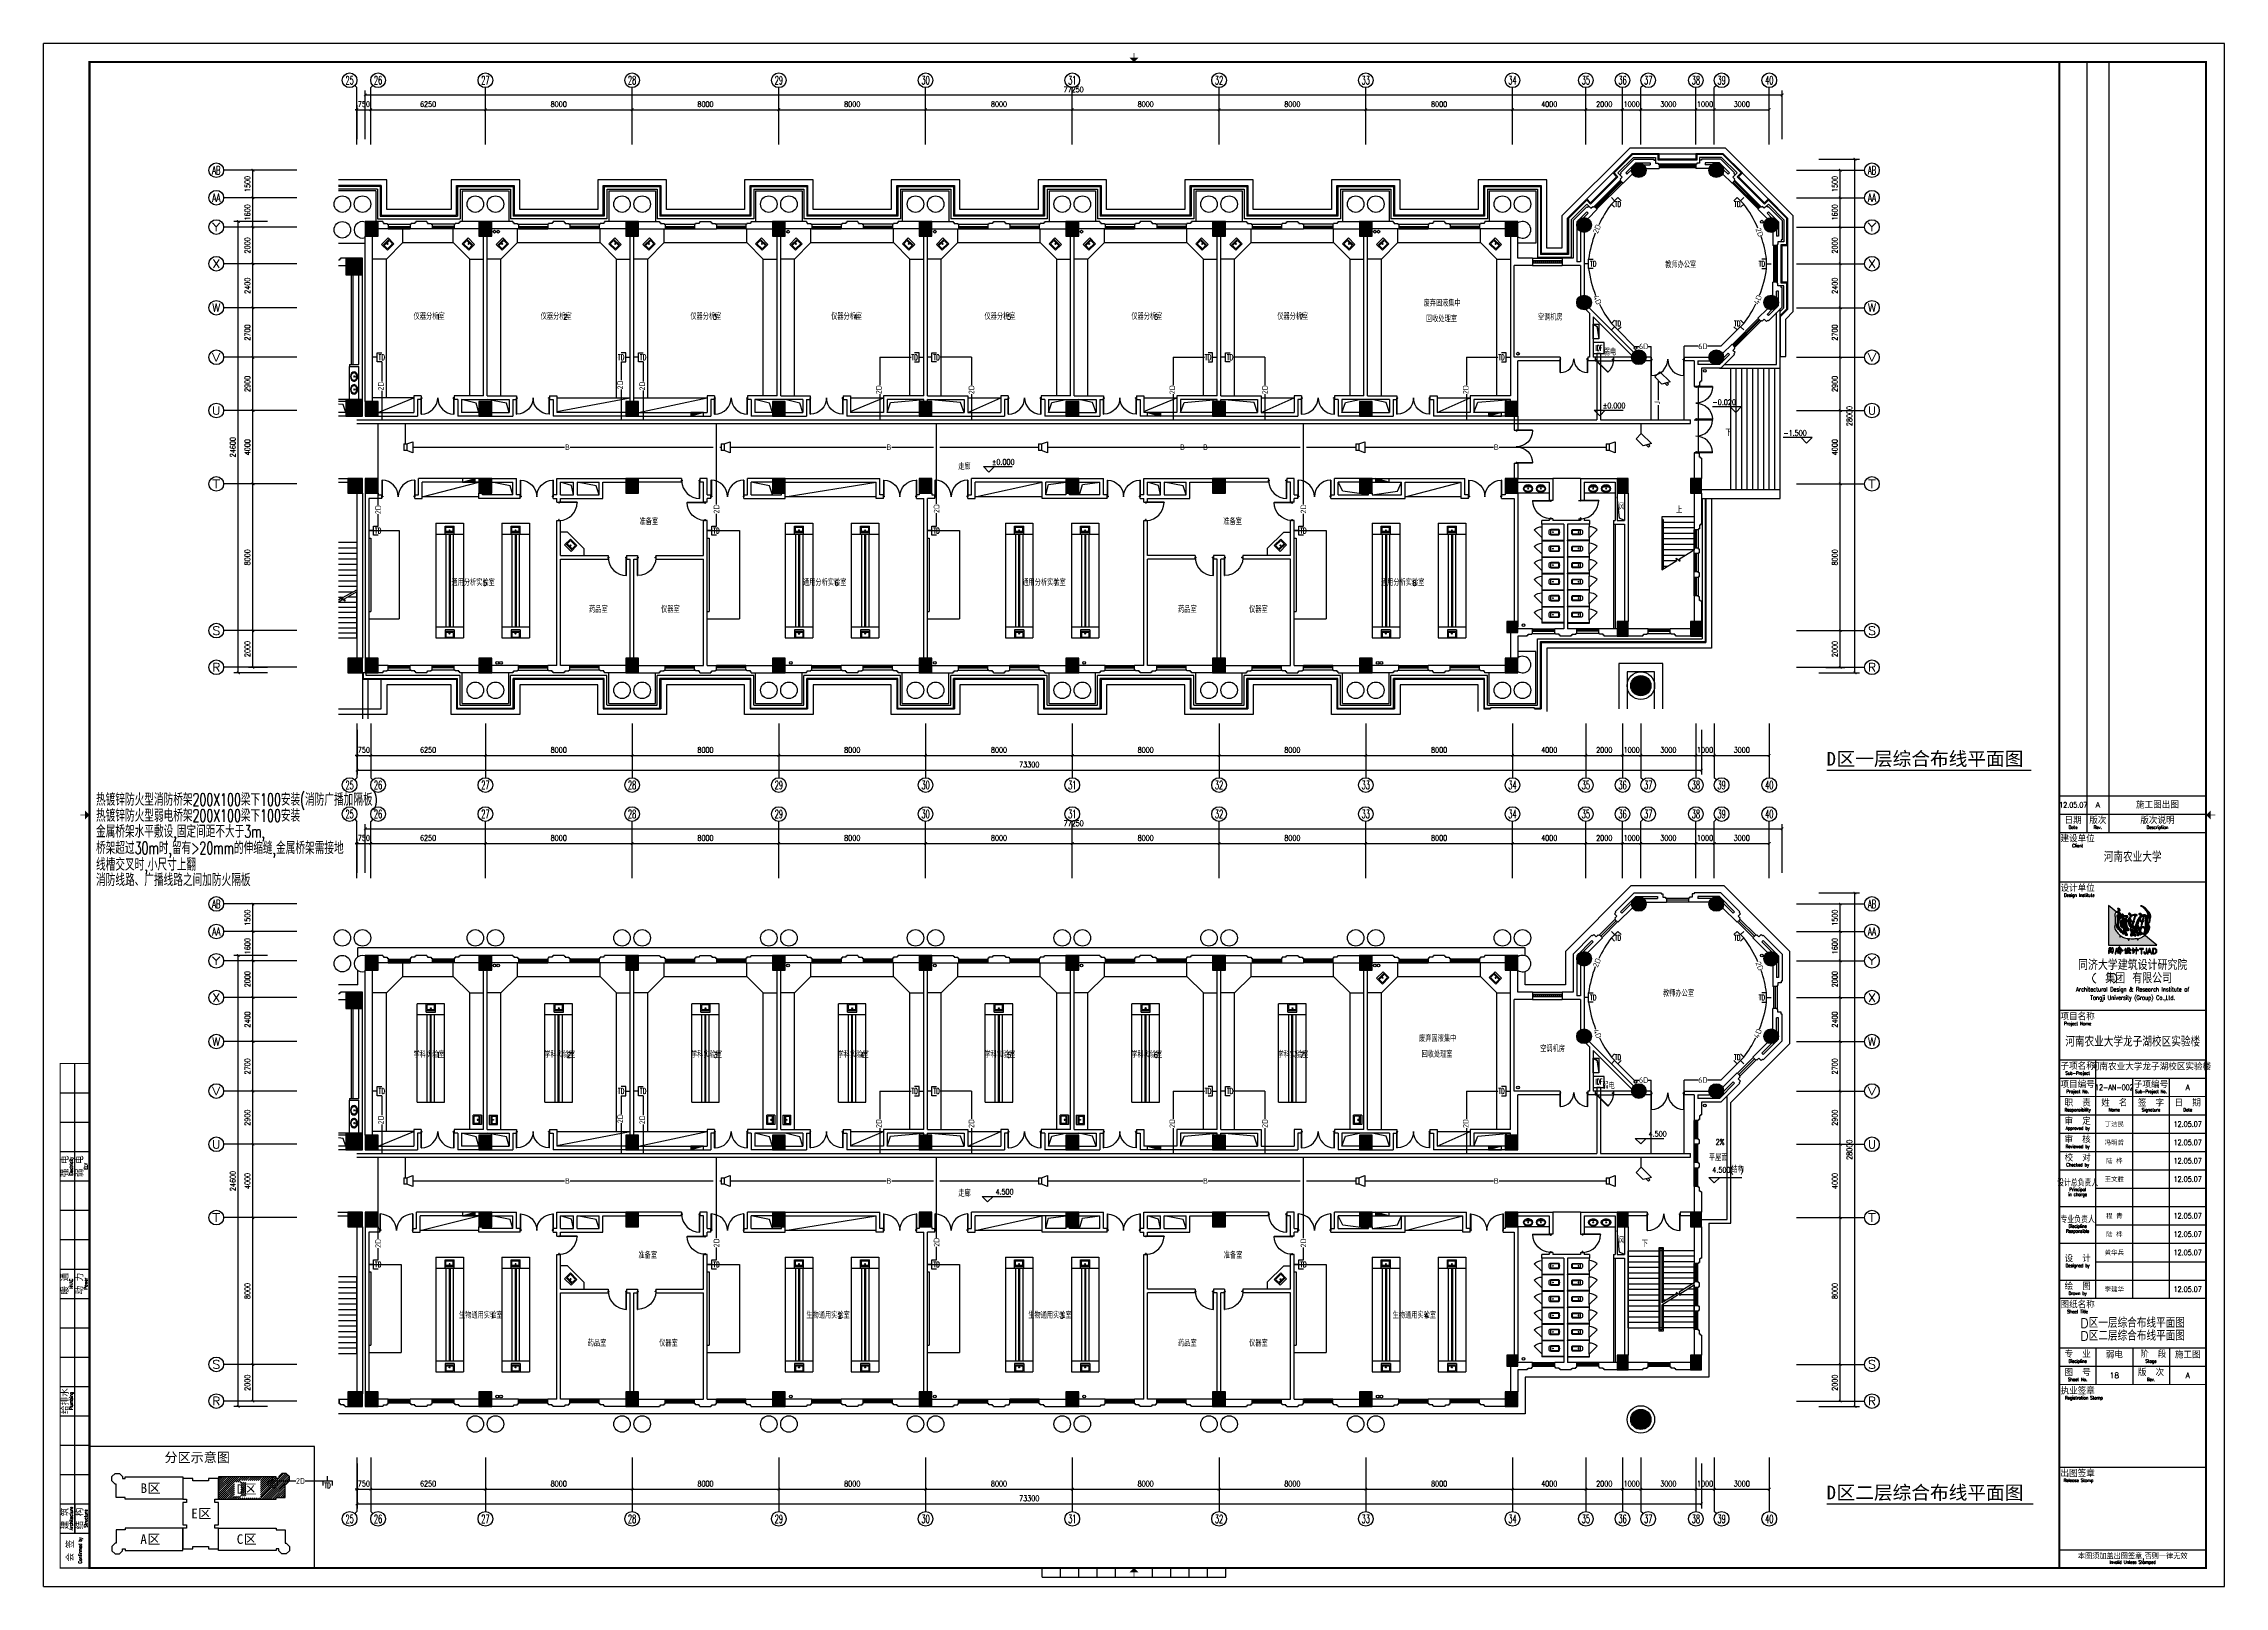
# Model space of a CAD drawing. Extents: x 190999 to 834799, y -200814 to 215286.
# Drawn here: x 547699 to 666599, y 71786 to 155886 of the extents above; entities that cross this region are included whole.
import ezdxf
from ezdxf.enums import TextEntityAlignment as Align

# ---------------------------------------------------------------- set-up
doc = ezdxf.new("R2010")
doc.units = 0
doc.header["$LTSCALE"] = 1000
doc.header["$MEASUREMENT"] = 0
for name, color, linetype in [('00-EQUIP', 3, 'Continuous'), ('00-SIG_TEXT', 7, 'Continuous'), ('00-WIRE-4', 6, 'Continuous'), ('A-卫生间', 250, 'Continuous'), ('A-墙线', 2, 'Continuous'), ('A-外包装修', 250, 'Continuous'), ('A-外窗', 145, 'Continuous'), ('A-家具', 250, 'Continuous'), ('A-门', 167, 'Continuous'), ('AXIS', 3, 'Continuous'), ('AXIS_TEXT', 7, 'Continuous'), ('COLUMN', 2, 'Continuous'), ('DIM_ELEV', 3, 'Continuous'), ('DIM_SYMB', 3, 'Continuous'), ('EQUIP', 3, 'Continuous'), ('EQUIP_消火栓', 6, 'Continuous'), ('PUB_HATCH', 250, 'Continuous'), ('PUB_TEXT', 7, 'Continuous'), ('STAIR', 5, 'Continuous'), ('WALL', 4, 'Continuous'), ('WINDOW', 7, 'Continuous'), ('图框', 189, 'Continuous'), ('屋面排水', 7, 'Continuous'), ('房间名称', 7, 'Continuous'), ('桥架', 1, 'Continuous'), ('洞口线', 177, 'Continuous'), ('电井开洞', 6, 'Continuous'), ('雨水管', 3, 'Continuous'), ('雨水管口', 1, 'Continuous')]:
    doc.layers.add(name, color=color, linetype=linetype)
doc.styles.add('-GBCBIGGBENOR', font='GBENOR.shx', dxfattribs={"bigfont": 'GBCBIG.shx'})
doc.styles.add('_COMPLEX', font='COMPLEX.shx', dxfattribs={"width": 0.5})
doc.styles.add('_TCH_AXIS', font='COMPLEX', dxfattribs={"bigfont": 'GBCBIG'})
doc.styles.add('_TCH_DIM', font='SIMPLEX', dxfattribs={"bigfont": 'GBCBIG'})
doc.styles.add('COMPLEX', font='COMPLEX')
doc.styles.add('DIM_FONT', font='SIMPLEX', dxfattribs={"width": 0.7, "bigfont": 'GBCBIG'})
doc.styles.add('HT', font='simhei.ttf')
doc.styles.add('HZTXT', font='tj-romans1.shx', dxfattribs={"width": 0.6, "bigfont": 'hztxt.shx'})
doc.styles.get("Standard").update_dxf_attribs({"font": 'simhei.ttf'})
doc.styles.add('TKZ1_tjhts.shx', font='tjromant.shx', dxfattribs={"bigfont": 'tjhts.shx'})
doc.styles.add('TKZ2_tjkts.shx', font='tjromant.shx', dxfattribs={"bigfont": 'tjkts.shx'})
doc.styles.add('zz-1', font='arial.ttf', dxfattribs={"width": 0.8})
doc.styles.add('车', font='simhei.ttf')
doc.dimstyles.new('DIMN', dxfattribs={"dimtxt": 300, "dimasz": 100, "dimexe": 250, "dimexo": 300, "dimgap": 150, "dimtad": 1, "dimdec": 0, "dimzin": 0, "dimdsep": 46, "dimtxsty": 'DIM_FONT', "dimblk": 'ARCHTICK', "dimcen": 0.09, "dimclrt": 7, "dimazin": 2, "dimtfac": 1, "dimtdec": 0, "dimtix": 1, "dimtmove": 2, "dimatfit": 3, "dimfxl": 0, "dimtolj": 1, "dimtzin": 0, "dimarcsym": 0})

# ---------------------------------------------------------------- blocks, each defined once
blk = doc.blocks.new('TJAD_TK_LOGO')
at = {"layer": '图框'}
for points in [[(0.309, 0.239, -0.055111), (0.298, 0.218, -0.399817), (0.289, 0.213, -0.15154), (0.281, 0.216, -0.301448), (0.281, 0.226, 0.010306), (0.289, 0.248, -0.01851), (0.216, 0.33, -0.103184), (0.157, 0.423, -0.120959), (0.156, 0.5, 0.063512), (0.168, 0.638, 0.024265), (0.163, 0.716, -0.039016), (0.159, 0.759, -0.148803), (0.167, 0.795, -0.063522), (0.19, 0.819, -0.021561), (0.199, 0.827), (0, 0.989), (0, 0.014), (1.2, 0.014), (0.901, 0.256, -0.02734), (0.87, 0.232, -0.056811), (0.802, 0.195, -0.043653), (0.743, 0.178, 0.070224), (0.74, 0.168, -0.155586), (0.734, 0.146, -0.268078), (0.715, 0.144, 0.046034), (0.714, 0.151, -0.10837), (0.716, 0.158, 0.067272), (0.719, 0.172, 0.007869), (0.606, 0.171, -0.018474), (0.519, 0.174, 0.089356), (0.513, 0.16, -0.084297), (0.509, 0.144, -0.378712), (0.498, 0.137, -0.129516), (0.487, 0.142, 0.010082), (0.489, 0.148, -0.06366), (0.493, 0.159, -0.047427), (0.496, 0.17, 0.412458), (0.493, 0.175, 0.04646), (0.459, 0.179, -0.083304), (0.398, 0.192, -0.056916)], [(0.278, 0.851, 0.150805), (0.286, 0.87, 0.118181), (0.284, 0.888, 0.061251), (0.278, 0.901, 0.110829), (0.266, 0.912, 0.065976), (0.248, 0.919, 0.129921), (0.229, 0.92, 0.40681), (0.226, 0.916, 0.07663), (0.23, 0.907, -0.019502), (0.237, 0.896, -0.085799), (0.241, 0.884, -0.150999), (0.235, 0.858, -0.086307), (0.225, 0.846, -0.019332), (0.206, 0.833, 0.015742), (0.199, 0.827), (0.264, 0.775, -0.014783), (0.267, 0.774, -0.092021), (0.285, 0.767, -0.021612), (0.299, 0.758, 0.020501), (0.302, 0.757, -0.138406), (0.302, 0.756, -0.004327), (0.304, 0.756, 0.041521), (0.307, 0.755, 0.017006), (0.309, 0.756, 0.175362), (0.313, 0.76, 0.115175), (0.313, 0.77, 0.133458), (0.302, 0.795, 0.090138), (0.282, 0.811, 0.068529), (0.267, 0.817, -0.013934), (0.257, 0.819, -0.201719), (0.25, 0.824, -0.378426), (0.25, 0.831, -0.084166), (0.26, 0.837, 0.070184)], [(0.264, 0.775, 0.064867), (0.248, 0.774, 0.116531), (0.226, 0.765, 0.208218), (0.216, 0.75, 0.02194), (0.216, 0.741, -0.003556), (0.223, 0.64, -0.008585), (0.225, 0.606, -0.036626), (0.224, 0.587, -0.030322), (0.219, 0.565, 0.008639), (0.208, 0.528, 0.029199), (0.201, 0.493, 0.047639), (0.199, 0.469, 0.083135), (0.203, 0.45, 0.077424), (0.222, 0.419, 0.095524), (0.251, 0.392, 0.133345), (0.255, 0.391, 0.037671), (0.266, 0.395, -0.074764), (0.289, 0.401, -0.017227), (0.311, 0.402, 0.103318), (0.324, 0.403, 0.529251), (0.324, 0.406, 0.058891), (0.31, 0.414, -0.106556), (0.272, 0.441, -0.157893), (0.244, 0.5, -0.090292), (0.241, 0.541, -0.061166), (0.257, 0.612, -0.11155), (0.27, 0.637, -0.016825), (0.293, 0.661, -0.002917), (0.333, 0.697, 0.013927), (0.345, 0.708)], [(0.474, 0.731, 0.018572), (0.473, 0.731), (0.473, 0.732, 0.06936), (0.47, 0.733, 0.047212), (0.46, 0.735, 0.024282), (0.443, 0.735, -0.000753), (0.412, 0.735, -0.013374), (0.392, 0.736, -0.164458), (0.382, 0.74, -0.15617), (0.376, 0.751, 0.064833), (0.371, 0.765, 0.17195), (0.36, 0.774, 0.077232), (0.348, 0.779, 0.099365), (0.341, 0.778, 0.128164), (0.335, 0.776, 0.199677), (0.331, 0.766, 0.156287), (0.335, 0.754, 0.086381), (0.343, 0.746, 0.029794), (0.351, 0.742, -0.218512), (0.359, 0.734, -0.050196), (0.36, 0.726, -0.223734), (0.356, 0.72, -0.013892), (0.345, 0.708), (0.359, 0.697, -0.00619), (0.387, 0.712, -0.093205), (0.434, 0.721, -0.103421), (0.439, 0.72, -0.384925), (0.441, 0.717, -0.045853), (0.438, 0.703, -0.014561), (0.423, 0.658, 0.006316), (0.419, 0.648), (0.432, 0.637, -0.003465), (0.435, 0.644, -0.002724), (0.456, 0.704, -0.338072), (0.461, 0.707, 0.005218), (0.473, 0.707, 0.309415), (0.476, 0.708, 0.132077), (0.479, 0.71, 0.147744), (0.481, 0.715, 0.135646), (0.481, 0.723, 0.18433)], [(0.756, 0.375, 0.010654), (0.758, 0.371, 0.091005), (0.765, 0.363, 0.311976), (0.77, 0.363)]]:
    blk.add_hatch(color=256, dxfattribs=at).paths.add_polyline_path(points)
h = blk.add_hatch(color=256, dxfattribs=at)
h.paths.add_polyline_path([(0.393, 0.563, -0.011586), (0.397, 0.579, 0.253288), (0.396, 0.579, 0.095247), (0.388, 0.58, -0.0106), (0.376, 0.58, -0.133876), (0.361, 0.583, -0.082431), (0.345, 0.596, -0.01622), (0.332, 0.612, 0.042319), (0.324, 0.621, 0.140851), (0.317, 0.624, 0.145933), (0.308, 0.622, 0.038492), (0.302, 0.618), (0.302, 0.618, 0.000616), (0.3, 0.616, 0.032553), (0.298, 0.615, 0.095329), (0.294, 0.61, 0.096767), (0.291, 0.597, -0.001525), (0.288, 0.574, 0.034244), (0.285, 0.552, 0.085899), (0.292, 0.504, 0.097395), (0.314, 0.467, 0.083463), (0.339, 0.445, 0.098864), (0.352, 0.441, 0.30663), (0.356, 0.443, 0.075685), (0.361, 0.453, 0.009946), (0.371, 0.491, -0.023424), (0.378, 0.51, 0.034776)])
h.paths.add_polyline_path([(0.333, 0.372, 0.321528), (0.33, 0.377, 0.021484), (0.291, 0.382, 0.022843), (0.282, 0.382, 0.102534), (0.276, 0.381, 0.130045), (0.272, 0.378, 0.267367), (0.271, 0.374, -0.005872), (0.276, 0.364, 0.058515), (0.28, 0.355, 0.081344), (0.295, 0.338, 0.099387), (0.309, 0.33, 0.035917), (0.315, 0.328, 0.245908), (0.318, 0.33, 0.105203), (0.327, 0.349, -0.034055), (0.332, 0.365, 0.056891)])
h.paths.add_polyline_path([(0.431, 0.34, 0.245812), (0.436, 0.359, 0.065072), (0.425, 0.393, 0.134826), (0.425, 0.393, -0.114996), (0.425, 0.394, 0.061748), (0.418, 0.405, 0.16919), (0.41, 0.409, 0.009694), (0.393, 0.411, 0.017654), (0.382, 0.412, 0.044621), (0.374, 0.411, 0.15913), (0.368, 0.408, 0.263058), (0.367, 0.404, 0.037983), (0.375, 0.384, -0.091013), (0.378, 0.375, -0.183458), (0.376, 0.37, -0.186991), (0.37, 0.367, -0.076588), (0.364, 0.367, 0.012233), (0.357, 0.368, 0.175338), (0.353, 0.367, 0.023216), (0.34, 0.33, 0.04069), (0.336, 0.312, 0.28537), (0.339, 0.306, 0.048651), (0.347, 0.302, -0.083296), (0.359, 0.295, 0.044689), (0.367, 0.289, 0.196761), (0.378, 0.288, 0.127879), (0.395, 0.298, 0.050671)])
h.paths.add_polyline_path([(0.463, 0.285, 0.013244), (0.461, 0.293, 0.042352), (0.454, 0.311, 0.086452), (0.451, 0.314, 0.181931), (0.447, 0.314, 0.105167), (0.437, 0.307, 0.063777), (0.422, 0.289, 0.079039), (0.415, 0.273, 0.295118), (0.417, 0.263, 0.12746), (0.426, 0.259, 0.051219), (0.438, 0.258, -0.006938), (0.459, 0.255, 0.101871), (0.472, 0.256, 0.282022), (0.475, 0.26, 0.127329), (0.473, 0.266), (0.473, 0.266, -0.004335)])
h.paths.add_polyline_path([(0.658, 0.308, -0.058552), (0.645, 0.335, -0.043685), (0.641, 0.359, 0.088622), (0.637, 0.372, 0.151789), (0.622, 0.385, -0.046532), (0.606, 0.394, 0.04555), (0.599, 0.398, 0.043142), (0.597, 0.399), (0.597, 0.399, 0.251715), (0.586, 0.396, 0.137334), (0.576, 0.371, -0.022108), (0.571, 0.349, 0.025269), (0.557, 0.305, -0.028381), (0.55, 0.284, 0.095667), (0.544, 0.258, 0.266705), (0.554, 0.241, 0.133638), (0.581, 0.24, 0.117773), (0.634, 0.259, 0.081266), (0.66, 0.285, 0.080524), (0.663, 0.292), (0.663, 0.292), (0.664, 0.292), (0.664, 0.295), (0.663, 0.295, 0.059624)])
h.paths.add_polyline_path([(0.568, 0.406, 0.121011), (0.564, 0.41, 0.051248), (0.55, 0.42, 0.077555), (0.545, 0.422, 0.238499), (0.542, 0.421, 0.167798), (0.541, 0.418, 0.09655), (0.541, 0.4, -0.014406), (0.543, 0.392, -0.00033), (0.545, 0.375, 0.1059), (0.551, 0.357, 0.313865), (0.556, 0.357, 0.231713), (0.56, 0.364, 0.026659), (0.564, 0.385, -0.007425), (0.568, 0.4, 0.16995)])
h.paths.add_polyline_path([(0.679, 0.25, 0.082015), (0.68, 0.258, 0.360369), (0.675, 0.264, 0.094324), (0.668, 0.263, 0.109868), (0.666, 0.263, -0.017853), (0.664, 0.262), (0.663, 0.262, 0.095638), (0.652, 0.251, 0.069381), (0.647, 0.242, 0.391778), (0.649, 0.238, 0.16265), (0.658, 0.237, 0.029698), (0.663, 0.239), (0.664, 0.239, 0.027865), (0.674, 0.243, 0.232972)])
h.paths.add_polyline_path([(0.765, 0.309, -0.00792), (0.766, 0.312, -0.04061), (0.767, 0.316, 0.057732), (0.769, 0.323, 0.231089), (0.766, 0.331, 0.223752), (0.755, 0.33, 0.032861), (0.734, 0.315, -0.012035), (0.716, 0.303, 0.160241), (0.7, 0.287, 0.160304), (0.7, 0.267, 0.221951), (0.709, 0.256, 0.080228), (0.726, 0.248, 0.124433), (0.741, 0.247, 0.177577), (0.748, 0.255, 0.06059), (0.758, 0.283, -0.013372)])
h = blk.add_hatch(color=256, dxfattribs=at)
h.paths.add_polyline_path([(0.419, 0.648), (0.359, 0.697, 0.122439), (0.344, 0.679, 0.077208), (0.338, 0.662, 0.221374), (0.343, 0.64, -0.044103), (0.353, 0.625, 0.092474), (0.367, 0.606, 0.149827), (0.383, 0.599, 0.078107), (0.401, 0.6, 0.300992), (0.408, 0.607, 0.003448), (0.412, 0.624, -0.014936)])
h.paths.add_polyline_path([(0.448, 0.531, -0.118411), (0.466, 0.61), (0.432, 0.637, 0.013731), (0.424, 0.609, 0.354128), (0.426, 0.607, 0.149403), (0.425, 0.606, -0.033756), (0.429, 0.605, -0.301225), (0.432, 0.602, -0.067966), (0.431, 0.585, -0.155357), (0.425, 0.583, -0.0383), (0.418, 0.581, 0.394404), (0.414, 0.577, -0.002997), (0.393, 0.506, 0.027314), (0.376, 0.437, 0.262389), (0.377, 0.431, 0.054171), (0.409, 0.43, -0.120269), (0.432, 0.428, -0.238212), (0.445, 0.415, -0.030328), (0.452, 0.384, 0.177342), (0.459, 0.369, 0.189169), (0.473, 0.367, 0.024901), (0.494, 0.37, 0.43233), (0.503, 0.381, 0.054023), (0.499, 0.406, 0.072563), (0.493, 0.423, -0.024272), (0.473, 0.455, -0.09052)])
h.paths.add_polyline_path([(0.591, 0.509), (0.494, 0.587, 0.02545), (0.492, 0.572, 0.128799), (0.501, 0.52, 0.044216), (0.522, 0.484, 0.076323), (0.548, 0.46, 0.034366), (0.562, 0.452, 0.076032), (0.572, 0.449, 0.341488), (0.575, 0.451, 0.069217), (0.584, 0.479, 0.009229)])
h.paths.add_polyline_path([(0.606, 0.496, 0.003269), (0.602, 0.481, 0.051211), (0.597, 0.445, 0.204101), (0.599, 0.435, -0.011598), (0.623, 0.42, -0.044991), (0.66, 0.394, -0.200983), (0.669, 0.38, -0.006426), (0.679, 0.338, 0.079721), (0.687, 0.311, 0.326464), (0.691, 0.309, 0.087838), (0.695, 0.311, 0.087656), (0.715, 0.332, 0.286319), (0.72, 0.36, 0.076349), (0.701, 0.389, -0.160397), (0.676, 0.44), (0.676, 0.44)])
h.paths.add_polyline_path([(0.852, 0.297), (0.79, 0.347, 0.007087), (0.777, 0.301, 0.070922), (0.774, 0.275, 0.248353), (0.779, 0.265, 0.199635), (0.795, 0.268, -0.006886), (0.813, 0.275, 0.05678), (0.847, 0.293, 0.006803)])
h = blk.add_hatch(color=256, dxfattribs=at)
h.paths.add_polyline_path([(0.712, 0.755, 0.083086), (0.708, 0.761, 0.127732), (0.701, 0.764, 0.060999), (0.673, 0.768, 0.050289), (0.649, 0.769, 0.061315), (0.626, 0.765, -0.058239), (0.605, 0.759, -0.023274), (0.577, 0.756, -0.318074), (0.565, 0.762, -0.012807), (0.546, 0.787, 0.176594), (0.527, 0.801, 0.141446), (0.512, 0.802, 0.254042), (0.501, 0.793, 0.094349), (0.5, 0.777, 0.272202), (0.507, 0.767, 0.06938), (0.523, 0.763, -0.099001), (0.54, 0.758, -0.173209), (0.549, 0.747, -0.244282), (0.547, 0.738, -0.042049), (0.531, 0.716, 0.019533), (0.504, 0.683, 0.074328), (0.489, 0.659, -0.003717), (0.466, 0.61), (0.494, 0.587, -0.03259), (0.498, 0.607, -0.114709), (0.504, 0.617), (0.507, 0.619), (0.509, 0.62), (0.512, 0.62), (0.514, 0.619), (0.523, 0.614), (0.529, 0.609), (0.548, 0.592), (0.554, 0.586), (0.555, 0.586, 0.137325), (0.563, 0.582, 0.052206), (0.581, 0.58, -0.039081), (0.596, 0.578, -0.061234), (0.6, 0.577, -0.389955), (0.602, 0.574, -0.015439), (0.601, 0.566, -0.009793), (0.592, 0.514, -0.001555), (0.591, 0.509), (0.606, 0.496, -0.005675), (0.613, 0.522, 0.021764), (0.624, 0.57, -0.037231), (0.627, 0.579, -0.166808), (0.63, 0.581, 0.014415), (0.637, 0.584, 0.232872), (0.642, 0.591, 0.087887), (0.641, 0.601, 0.002273), (0.638, 0.615, -0.178357), (0.638, 0.619, -0.001216), (0.651, 0.66, -0.011476), (0.664, 0.699, -0.017032), (0.676, 0.729, -0.192629), (0.689, 0.74, -0.05264), (0.702, 0.745, 0.121865), (0.712, 0.748, 0.384919)])
h.paths.add_polyline_path([(0.597, 0.737, -0.021509), (0.628, 0.747, -0.053885), (0.638, 0.749, -0.363115), (0.652, 0.741, -0.093078), (0.646, 0.705, 0.023125), (0.622, 0.626, -0.067346), (0.613, 0.603, -0.278742), (0.606, 0.6, -0.067064), (0.586, 0.602, -0.223721), (0.563, 0.619, -0.070697), (0.543, 0.661, -0.171192), (0.544, 0.69, -0.090372), (0.564, 0.717, -0.097027)], flags=16)
h = blk.add_hatch(color=256, dxfattribs=at)
h.paths.add_polyline_path([(0.982, 0.688, -0.266995), (0.988, 0.691, -0.078548), (0.994, 0.689, -0.061401), (1.001, 0.685, -0.140506), (1.007, 0.676, -0.075077), (1.01, 0.653, -0.023792), (1.008, 0.62, 0.028581), (1.007, 0.585, 0.083513), (1.009, 0.572, 0.556873), (1.014, 0.571, 0.099876), (1.028, 0.596, 0.058859), (1.035, 0.633, 0.00868), (1.036, 0.66, -0.055868), (1.045, 0.71, 0.012909), (1.049, 0.719, 0.07627), (1.048, 0.734, 0.168287), (0.983, 0.856, 0.045812), (0.89, 0.946, 0.082299), (0.824, 0.983, 0.045024), (0.802, 0.988, 0.184323), (0.796, 0.987, 0.401214), (0.797, 0.985, 0.073894), (0.803, 0.98, 0.009968), (0.828, 0.967, -0.045085), (0.849, 0.953, -0.042435), (0.89, 0.913, -0.014659), (0.933, 0.859, -0.075958), (0.979, 0.767, 0.183281), (0.919, 0.704, 0.093166), (0.905, 0.577, 0.002645), (0.905, 0.539), (0.95, 0.539, -0.021718), (0.951, 0.561, -0.060902), (0.951, 0.563, -0.750169), (0.953, 0.563, -0.062141), (0.956, 0.558, -0.02804), (0.962, 0.541, -0.001207), (0.963, 0.539), (0.999, 0.539), (0.998, 0.542), (0.986, 0.581, -0.042759), (0.971, 0.648, -0.166183), (0.976, 0.68, -0.02967)])
h.paths.add_polyline_path([(0.921, 0.747, 0.337691), (0.922, 0.75, 0.234051), (0.918, 0.756, 0.085029), (0.898, 0.762, 0.109404), (0.867, 0.76, 0.027051), (0.842, 0.75, 0.096966), (0.82, 0.779, 0.147389), (0.788, 0.798, 0.110178), (0.765, 0.798, 0.193659), (0.754, 0.789, 0.105864), (0.751, 0.781, 0.322715), (0.756, 0.77, 0.090222), (0.775, 0.763, 0.021428), (0.79, 0.76, -0.062248), (0.802, 0.756, -0.0489), (0.814, 0.75, 0.061445), (0.828, 0.743, 0.045204), (0.773, 0.709, 0.105153), (0.746, 0.68, 0.017534), (0.699, 0.593, 0.04727), (0.677, 0.539), (0.731, 0.539, -0.016538), (0.733, 0.546, -0.06987), (0.755, 0.615, -0.55525), (0.762, 0.616, 0.087068), (0.773, 0.608, 0.000587), (0.779, 0.605, 0.051645), (0.781, 0.604, 0.002312), (0.798, 0.592, 0.1078), (0.815, 0.585, 0.06971), (0.83, 0.588, -0.002349), (0.824, 0.554, -0.014725), (0.822, 0.539), (0.839, 0.539, -0.003665), (0.842, 0.55, -0.003176), (0.85, 0.584, -0.214328), (0.855, 0.589, 0.079005), (0.864, 0.594, 0.136284), (0.869, 0.604, 0.042038), (0.87, 0.61, 0.121208), (0.869, 0.615, 0.033156), (0.864, 0.622, -0.089896), (0.861, 0.627, -0.153361), (0.862, 0.632, -0.00558), (0.876, 0.678, -0.02004), (0.892, 0.724, -0.10938), (0.9, 0.737, 0.024126), (0.911, 0.741, 0.094696)])
h.paths.add_polyline_path([(0.871, 0.737, -0.143663), (0.867, 0.714, 0.018808), (0.849, 0.654, -0.117601), (0.837, 0.612, -0.229986), (0.819, 0.61, -0.2857), (0.79, 0.639, -0.267121), (0.803, 0.697, -0.053371), (0.832, 0.724, -0.07094), (0.861, 0.743, -0.49062)], flags=16)
h = blk.add_hatch(color=256, dxfattribs=at)
h.paths.add_polyline_path([(0.952, 0.5, -0.00262), (0.951, 0.526, -0.01182), (0.95, 0.539), (0.905, 0.539, 0.006126), (0.905, 0.449, 0.002492), (0.906, 0.412, 0.048247), (0.887, 0.46, 0.065909), (0.883, 0.465, 0.224936), (0.877, 0.467, 0.038284), (0.864, 0.466, -0.06616), (0.83, 0.465, -0.485088), (0.827, 0.467, -0.101913), (0.828, 0.487, -0.016956), (0.839, 0.539), (0.822, 0.539, -0.017973), (0.817, 0.52, -0.010562), (0.81, 0.476, -0.208845), (0.803, 0.461, -0.11949), (0.791, 0.457, -0.131776), (0.748, 0.465, -0.127624), (0.732, 0.488, -0.118385), (0.731, 0.539), (0.677, 0.539, 0.005191), (0.675, 0.533, 0.105733), (0.676, 0.44), (0.718, 0.405), (0.745, 0.405, -0.078177), (0.747, 0.414, -0.129583), (0.758, 0.426, -0.224047), (0.779, 0.429, -0.071036), (0.78, 0.429, 0.101063), (0.781, 0.428, -0.019588), (0.783, 0.428, -0.023828), (0.784, 0.427, -0.322257), (0.79, 0.416, -0.013384), (0.788, 0.405), (0.804, 0.405, -0.014271), (0.808, 0.414, -0.194353), (0.821, 0.43, -0.094044), (0.855, 0.439, -0.035175), (0.871, 0.44, -0.177154), (0.88, 0.432, -0.054292), (0.893, 0.405), (0.948, 0.405, 0.016129), (0.951, 0.417, 0.043741), (0.953, 0.46, 0.012835)])
h.paths.add_polyline_path([(1.021, 0.458), (1.011, 0.5), (0.999, 0.539), (0.963, 0.539, -0.013434), (0.968, 0.518, -0.01242), (0.972, 0.498, -0.017255), (0.974, 0.479, -0.024091), (0.974, 0.433, -0.03797), (0.971, 0.405), (1.012, 0.405, 0.01383), (1.019, 0.427, 0.116879)])
h.paths.add_polyline_path([(0.967, 0.319, 0.068823), (0.992, 0.356, 0.031999), (1.012, 0.405), (0.971, 0.405, -0.002893), (0.971, 0.403, -0.072675), (0.96, 0.375, -0.038888), (0.948, 0.355, -0.02059), (0.929, 0.332, -0.114728), (0.923, 0.326, -0.052839), (0.914, 0.32), (0.911, 0.319), (0.909, 0.319), (0.909, 0.322), (0.914, 0.334), (0.918, 0.341), (0.933, 0.363), (0.941, 0.383), (0.941, 0.384, 0.030329), (0.948, 0.405), (0.893, 0.405, -0.019139), (0.897, 0.395, -0.131139), (0.901, 0.371, -0.068706), (0.888, 0.337, -0.106182), (0.87, 0.312, -0.027075), (0.852, 0.297), (0.901, 0.256, 0.015633), (0.918, 0.272, -0.009266)])
h = blk.add_hatch(color=256, dxfattribs=at)
h.paths.add_polyline_path([(0.798, 0.379, -0.041396), (0.804, 0.405), (0.788, 0.405, -0.011453), (0.786, 0.396, -0.01007), (0.783, 0.379, -0.034546), (0.778, 0.371, -0.087737), (0.77, 0.363), (0.79, 0.347), (0.79, 0.347, 0.020125)])
h.paths.add_polyline_path([(0.745, 0.405), (0.718, 0.405), (0.756, 0.375, -0.051476), (0.747, 0.393, -0.099669)])
h = blk.add_hatch(color=256, dxfattribs=at)
h.paths.add_polyline_path([(0.109, -0.055, 0.215782), (0.096, -0.053, 0.067417), (0.088, -0.057, -0.168397), (0.072, -0.061, -0.018722), (0.056, -0.059, 0.069135), (0.037, -0.058, -0.211583), (0.032, -0.057, 0.012327), (0.027, -0.054, 0.18165), (0.023, -0.055, 0.234564), (0.014, -0.061, 0.06939), (0.009, -0.077, 0.040114), (0.004, -0.126, 0.00862), (0.004, -0.151, 0.034302), (0.003, -0.186, 0.240525), (0.011, -0.199, 0.151405), (0.014, -0.2, 0.254247), (0.016, -0.192, 0.038225), (0.017, -0.166, -0.061608), (0.019, -0.146, 0.026815), (0.022, -0.113, -0.054652), (0.026, -0.093, -0.028262), (0.029, -0.084, -0.253686), (0.038, -0.079, 0.007206), (0.049, -0.078, -0.006599), (0.073, -0.075, 0.009999), (0.084, -0.072, -0.062381), (0.093, -0.073, -0.15567), (0.099, -0.077, -0.051163), (0.105, -0.085, -0.102101), (0.107, -0.091, -0.03095), (0.107, -0.129, 0.010088), (0.107, -0.15, -0.131285), (0.104, -0.163, -0.019629), (0.101, -0.168, -0.485137), (0.096, -0.17, 0.001583), (0.093, -0.168, 0.165296), (0.088, -0.17, 0.24859), (0.085, -0.178, 0.066176), (0.088, -0.189, 0.038595), (0.091, -0.194, 0.378365), (0.095, -0.196, 0.077759), (0.104, -0.183, 0.016012), (0.112, -0.17, 0.054651), (0.118, -0.155, 0.087206), (0.123, -0.112, 0.064902), (0.117, -0.068, 0.144064)])
h.paths.add_polyline_path([(0.063, -0.093), (0.056, -0.093), (0.053, -0.094), (0.049, -0.096), (0.047, -0.097), (0.046, -0.1, 0.333571), (0.046, -0.104, 0.045952), (0.052, -0.107, 0.064784), (0.062, -0.109, 0.210865), (0.068, -0.107, 0.127927), (0.071, -0.102, 0.211886), (0.07, -0.096, 0.12013), (0.067, -0.094)], flags=17)
h.paths.add_polyline_path([(0.058, -0.146, -0.039434), (0.061, -0.152, 0.054133), (0.064, -0.158, 0.123184), (0.08, -0.15, 0.140353), (0.084, -0.143, 0.284617), (0.083, -0.139, -0.012464), (0.076, -0.135, 0.016141), (0.064, -0.126, -0.029736), (0.041, -0.127, -0.149024), (0.037, -0.13, 0.190304), (0.034, -0.134, 0.089845), (0.033, -0.143, 0.171078), (0.041, -0.157, 0.249801), (0.05, -0.159, 0.378768), (0.055, -0.153, 0.031236), (0.054, -0.146), (0.056, -0.144)], flags=17)
h.paths.add_polyline_path([(0.194, -0.081, -0.130766), (0.193, -0.083, -0.049), (0.189, -0.09, 0.175351), (0.187, -0.096, 0.389375), (0.189, -0.097, 0.146359), (0.197, -0.094, 0.079034), (0.202, -0.089, 0.101244), (0.205, -0.084, 0.132531), (0.205, -0.077, 0.067751), (0.203, -0.072, 0.050259), (0.2, -0.068, 0.454265), (0.198, -0.068, 0.06765), (0.196, -0.073, 0.007561)])
h.paths.add_polyline_path([(0.189, -0.104, 0.313541), (0.186, -0.1, 0.335576), (0.183, -0.102, 0.015792), (0.178, -0.135, -0.057755), (0.171, -0.161, 0.000363), (0.163, -0.186, 0.094511), (0.167, -0.207, 0.230423), (0.17, -0.211, 0.369117), (0.176, -0.206, 0.039319), (0.18, -0.185, -0.109188), (0.189, -0.149, 0.00425), (0.191, -0.143, 0.032369), (0.189, -0.118, -0.025515)])
h.paths.add_polyline_path([(0.251, -0.045, 0.093827), (0.236, -0.063, 0.302072), (0.237, -0.068, 0.296548), (0.244, -0.068, 0.04254), (0.259, -0.06, -0.129019), (0.275, -0.057, -0.117204), (0.279, -0.058, -0.328405), (0.279, -0.061, -0.051459), (0.27, -0.072, 0.085646), (0.26, -0.09, 0.031903), (0.26, -0.093, -0.315533), (0.256, -0.098, -0.134544), (0.251, -0.099, -0.408117), (0.248, -0.096, 0.035639), (0.244, -0.085, 0.084333), (0.242, -0.081, 0.358627), (0.239, -0.08, 0.227473), (0.233, -0.092, 0.148882), (0.235, -0.099, -0.254787), (0.236, -0.106, -0.110418), (0.229, -0.113, -0.032156), (0.217, -0.121, 0.122106), (0.21, -0.128, 0.074479), (0.204, -0.144, 0.233421), (0.206, -0.152, 0.316166), (0.217, -0.152, 0.122903), (0.231, -0.14, 0.056501), (0.241, -0.125, -0.025506), (0.247, -0.11, -0.174643), (0.26, -0.101, 0.004602), (0.266, -0.098, -0.251477), (0.264, -0.107, -0.130218), (0.259, -0.112, 0.16089), (0.254, -0.116, 0.172735), (0.253, -0.123, 0.448793), (0.261, -0.125, 0.141971), (0.272, -0.109, 0.057248), (0.276, -0.094, -0.334885), (0.284, -0.087, -0.076773), (0.288, -0.087, -0.545841), (0.289, -0.089, -0.008092), (0.289, -0.104, 0.139136), (0.295, -0.124, 0.144746), (0.301, -0.128, 0.355116), (0.304, -0.126, 0.046986), (0.306, -0.118, 0.052614), (0.307, -0.115, 0.237681), (0.306, -0.113, 0.025436), (0.302, -0.111, -0.354836), (0.298, -0.107, -0.049448), (0.297, -0.093, -0.035628), (0.297, -0.088, -0.387964), (0.3, -0.084, -0.009611), (0.307, -0.081, 0.187317), (0.311, -0.078, 0.232403), (0.311, -0.072, 0.143525), (0.31, -0.072, 0.022411), (0.288, -0.082, -0.00319), (0.28, -0.086, -0.206179), (0.276, -0.086, -0.165764), (0.274, -0.084, -0.217969), (0.274, -0.08, -0.110096), (0.284, -0.068, -0.031862), (0.296, -0.059, 0.078929), (0.299, -0.057, 0.264707), (0.3, -0.055, 0.034215), (0.298, -0.052, 0.174735), (0.296, -0.052, 0.001752), (0.292, -0.052, -0.177458), (0.287, -0.05, -0.140307), (0.283, -0.047, -0.275752), (0.284, -0.041, 0.167681), (0.285, -0.035, 0.301407), (0.279, -0.03, 0.08311), (0.273, -0.03, 0.130737)])
h.paths.add_polyline_path([(0.327, -0.118, 0.027579), (0.343, -0.127, 0.154526), (0.354, -0.127, 0.082415), (0.363, -0.125, 0.312986), (0.363, -0.119, 0.221824), (0.36, -0.116, 0.031656), (0.355, -0.116, -0.00721), (0.342, -0.112, -0.071904), (0.327, -0.106, -0.267193), (0.324, -0.1, -0.023267), (0.328, -0.092, 0.395574), (0.325, -0.085, 0.188464), (0.317, -0.087, 0.051998), (0.311, -0.09, 0.108508), (0.306, -0.097, 0.200123), (0.304, -0.104, 0.191616), (0.308, -0.109, -0.01282)])
h.paths.add_polyline_path([(0.306, -0.135, 0.188222), (0.299, -0.134, 0.20573), (0.291, -0.139, 0.018376), (0.285, -0.149, -0.117409), (0.277, -0.159, -0.060927), (0.277, -0.146, 0.215117), (0.274, -0.142, 0.470033), (0.27, -0.143, -0.045545), (0.262, -0.149, -0.074224), (0.255, -0.151, -0.568137), (0.252, -0.149, -0.07678), (0.253, -0.144, 0.100197), (0.253, -0.135, 0.387299), (0.25, -0.133, 0.118665), (0.248, -0.134, 0.185429), (0.241, -0.147, -0.018374), (0.239, -0.158, 0.026924), (0.236, -0.169, -0.013447), (0.235, -0.18, 0.097057), (0.236, -0.192, 0.277047), (0.24, -0.195, 0.192921), (0.243, -0.193, 0.125735), (0.246, -0.18, -0.084178), (0.249, -0.165, -0.292454), (0.257, -0.16, -0.427415), (0.263, -0.166, -0.039723), (0.262, -0.177, 0.744354), (0.267, -0.179, 0.173973), (0.275, -0.172, -0.079593), (0.283, -0.162, 0.037997), (0.292, -0.152, -0.536451), (0.3, -0.152, -0.220641), (0.303, -0.166, -0.033334), (0.3, -0.178, -0.02197), (0.292, -0.196, -0.036413), (0.288, -0.204, 0.059035), (0.288, -0.205, 0.221247), (0.289, -0.208, 0.229092), (0.291, -0.208, 0.104052), (0.294, -0.206, 0.039622), (0.303, -0.189, 0.031663), (0.312, -0.173, 0.083922), (0.315, -0.156, 0.095464), (0.311, -0.142, 0.118136)])
h.paths.add_polyline_path([(0.429, -0.094), (0.441, -0.085, 0.028783), (0.422, -0.063), (0.41, -0.071, -0.06685)])
h.paths.add_polyline_path([(0.421, -0.105), (0.402, -0.104), (0.397, -0.104), (0.395, -0.104), (0.395, -0.118), (0.401, -0.118), (0.409, -0.117), (0.416, -0.117), (0.416, -0.171, -0.223037), (0.41, -0.183, -0.003297), (0.409, -0.184), (0.42, -0.194, 0.201777), (0.422, -0.192, -0.033526), (0.454, -0.166, -0.02738), (0.447, -0.153, -0.067274), (0.43, -0.17, -0.004515), (0.43, -0.112, -0.051491), (0.431, -0.104)])
h.paths.add_polyline_path([(0.468, -0.078), (0.468, -0.091, -0.202539), (0.461, -0.102, -0.066868), (0.447, -0.111, -0.101276), (0.461, -0.119, 0.145344), (0.479, -0.102, 0.140249), (0.482, -0.075, -0.003162), (0.512, -0.075, -0.016144), (0.511, -0.091, 0.052901), (0.512, -0.109, 0.214665), (0.515, -0.112, 0.093296), (0.515, -0.112, 0.137117), (0.524, -0.113, 0.000424), (0.537, -0.112, 0.022294), (0.552, -0.111), (0.554, -0.095), (0.55, -0.096), (0.546, -0.097), (0.542, -0.098), (0.536, -0.099), (0.532, -0.1), (0.527, -0.099), (0.526, -0.096), (0.527, -0.081), (0.528, -0.063), (0.521, -0.063), (0.511, -0.063), (0.498, -0.063), (0.486, -0.063), (0.477, -0.063), (0.467, -0.063)])
h.paths.add_polyline_path([(0.506, -0.122, -0.002263), (0.465, -0.122, -0.028919), (0.449, -0.121), (0.449, -0.135), (0.457, -0.134), (0.467, -0.133, -0.001197), (0.501, -0.133, 0.000411), (0.519, -0.133, -0.117897), (0.498, -0.165, -0.081518), (0.473, -0.138), (0.459, -0.142, 0.067412), (0.487, -0.172, -0.099344), (0.437, -0.187, -0.117302), (0.449, -0.199, 0.051291), (0.498, -0.18, 0.052048), (0.547, -0.197, -0.102524), (0.557, -0.182, -0.086164), (0.51, -0.172, 0.112398), (0.541, -0.121, -0.018709)])
h.paths.add_polyline_path([(0.604, -0.118), (0.604, -0.175, -0.094232), (0.598, -0.183), (0.608, -0.197), (0.647, -0.161), (0.64, -0.147), (0.619, -0.169), (0.619, -0.124, -0.058001), (0.621, -0.106, 0.319569), (0.62, -0.105, 0.045142), (0.606, -0.106, 0.020451), (0.594, -0.106, -0.034776), (0.578, -0.105), (0.578, -0.119, -0.030546)])
h.paths.add_polyline_path([(0.61, -0.06), (0.595, -0.066, -0.049542), (0.614, -0.094), (0.63, -0.087, 0.030356)])
h.paths.add_polyline_path([(0.66, -0.105, -0.019379), (0.635, -0.104), (0.635, -0.119, -0.02608), (0.66, -0.118), (0.682, -0.118), (0.682, -0.173, -0.021278), (0.681, -0.201), (0.697, -0.201, -0.017067), (0.697, -0.172), (0.697, -0.118), (0.715, -0.118, -0.024313), (0.741, -0.119), (0.741, -0.104, -0.018656), (0.71, -0.105), (0.697, -0.105), (0.697, -0.077, -0.143011), (0.702, -0.059, 0.162811), (0.697, -0.057, 0.035376), (0.685, -0.056, 0.004148), (0.681, -0.056, -0.046173), (0.682, -0.068, -0.00345), (0.682, -0.105, -0.001359)])
h.paths.add_polyline_path([(0.767, -0.069), (0.767, -0.085), (0.808, -0.085), (0.808, -0.2), (0.826, -0.2), (0.826, -0.085), (0.867, -0.085), (0.867, -0.069)])
h.paths.add_polyline_path([(0.93, -0.157, -0.040499), (0.929, -0.174, -0.3078), (0.915, -0.188, -0.189438), (0.897, -0.184, -0.186489), (0.89, -0.172, -0.07743), (0.889, -0.158), (0.872, -0.158, 0.198241), (0.882, -0.194, 0.214326), (0.91, -0.204, 0.249549), (0.941, -0.191, 0.135294), (0.948, -0.164), (0.948, -0.069), (0.93, -0.069)])
h.paths.add_polyline_path([(1.028, -0.069), (1.009, -0.069), (0.96, -0.2), (0.979, -0.2), (0.993, -0.161), (1.044, -0.161), (1.058, -0.2), (1.077, -0.2)])
h.paths.add_polyline_path([(1.019, -0.088), (1.039, -0.146), (0.998, -0.146)], flags=16)
h.paths.add_polyline_path([(1.091, -0.069), (1.091, -0.2), (1.14, -0.2, 0.229129), (1.182, -0.183, 0.179316), (1.197, -0.134, 0.181564), (1.183, -0.086, 0.220204), (1.141, -0.069)])
h.paths.add_polyline_path([(1.109, -0.085), (1.139, -0.085, -0.337188), (1.175, -0.108, -0.124189), (1.177, -0.152, -0.40123), (1.139, -0.184), (1.109, -0.184)], flags=16)
for points in [[(0, 0.989), (0, 0.014), (1.2, 0.014)], [(0.867, -0.069), (0.767, -0.069), (0.767, -0.085), (0.808, -0.085), (0.808, -0.2), (0.826, -0.2), (0.826, -0.085), (0.867, -0.085)], [(1.009, -0.069), (0.96, -0.2), (0.979, -0.2), (0.993, -0.161), (1.044, -0.161), (1.058, -0.2), (1.077, -0.2), (1.028, -0.069)], [(1.019, -0.088), (0.998, -0.146), (1.039, -0.146)]]:
    blk.add_lwpolyline(points, close=True, dxfattribs=at)
for points in [[(1.048, 0.734, 0.168287), (0.983, 0.856, 0.045812), (0.89, 0.946, 0.082299), (0.824, 0.983, 0.045024), (0.802, 0.988, 0.184323), (0.796, 0.987, 0.401214), (0.797, 0.985, 0.073894), (0.803, 0.98, 0.009968), (0.828, 0.967, -0.045085), (0.849, 0.953, -0.042435), (0.89, 0.913, -0.014659), (0.933, 0.859, -0.075958), (0.979, 0.767, 0.183281), (0.919, 0.704, 0.093166), (0.905, 0.577, 0.00877), (0.905, 0.449, 0.002492), (0.906, 0.412, 0.048247), (0.887, 0.46, 0.065909), (0.883, 0.465, 0.224936), (0.877, 0.467, 0.038284), (0.864, 0.466, -0.06616), (0.83, 0.465, -0.485088), (0.827, 0.467, -0.101913), (0.828, 0.487, -0.020622), (0.842, 0.55, -0.003176), (0.85, 0.584, -0.214328), (0.855, 0.589, 0.079005), (0.864, 0.594, 0.136284), (0.869, 0.604, 0.042038), (0.87, 0.61, 0.13569), (0.868, 0.615, 0.030912), (0.864, 0.622, -0.089896), (0.861, 0.627, -0.153361), (0.862, 0.632, -0.00558), (0.876, 0.678, -0.02004), (0.892, 0.724, -0.10938), (0.9, 0.737, 0.024126), (0.911, 0.741, 0.094696), (0.921, 0.747, 0.397569), (0.922, 0.751, 0.211166), (0.918, 0.756, 0.085029), (0.898, 0.762, 0.109404), (0.867, 0.76, 0.027051), (0.842, 0.75, 0.096966), (0.82, 0.779, 0.147389), (0.788, 0.798, 0.110178), (0.765, 0.798, 0.193659), (0.754, 0.789, 0.105864), (0.751, 0.781, 0.322715), (0.756, 0.77, 0.090222), (0.775, 0.763, 0.021428), (0.79, 0.76, -0.062248), (0.802, 0.756, -0.0489), (0.814, 0.75, 0.061445), (0.828, 0.743, 0.045204), (0.773, 0.709, 0.105153), (0.746, 0.68, 0.017534), (0.699, 0.593, 0.052474), (0.675, 0.533, 0.105733), (0.676, 0.44, 0.160397), (0.701, 0.389, -0.076349), (0.72, 0.36, -0.286319), (0.715, 0.332, -0.087656), (0.695, 0.311, -0.08033), (0.691, 0.31, -0.368951), (0.687, 0.311, -0.079318), (0.679, 0.338, 0.006426), (0.669, 0.38, 0.200983), (0.66, 0.394, 0.044991), (0.623, 0.42, 0.011598), (0.599, 0.435, -0.204101), (0.597, 0.445, -0.051211), (0.602, 0.481, -0.008944), (0.613, 0.522, 0.021764), (0.624, 0.57, -0.037231), (0.627, 0.579, -0.166808), (0.63, 0.581, 0.014415), (0.637, 0.584, 0.232872), (0.642, 0.591, 0.087887), (0.641, 0.601, 0.002324), (0.638, 0.615, -0.163549), (0.638, 0.619, -0.001216), (0.651, 0.66, -0.011476), (0.664, 0.699, -0.017032), (0.676, 0.729, -0.192629), (0.689, 0.74, -0.05264), (0.702, 0.745, 0.121865), (0.712, 0.748, 0.384919), (0.712, 0.755, 0.083086), (0.708, 0.761, 0.127732), (0.701, 0.764, 0.060999), (0.673, 0.768, 0.050289), (0.649, 0.769, 0.061315), (0.626, 0.765, -0.058239), (0.605, 0.759, -0.023274), (0.577, 0.756, -0.318074), (0.565, 0.762, -0.012807), (0.546, 0.787, 0.176594), (0.527, 0.801, 0.141446), (0.512, 0.802, 0.254042), (0.501, 0.793, 0.094349), (0.5, 0.777, 0.272202), (0.507, 0.767, 0.06938), (0.523, 0.763, -0.099001), (0.54, 0.758, -0.176084), (0.549, 0.747, -0.238335), (0.547, 0.738, -0.042049), (0.531, 0.716, 0.019533), (0.504, 0.683, 0.074328), (0.489, 0.659, -0.003717), (0.466, 0.61, 0.118412), (0.448, 0.531, 0.09052), (0.473, 0.455, 0.024272), (0.493, 0.423, -0.072563), (0.499, 0.406, -0.054023), (0.503, 0.381, -0.43233), (0.494, 0.37, -0.024901), (0.473, 0.367, -0.189169), (0.459, 0.369, -0.177342), (0.452, 0.384, 0.030328), (0.445, 0.415, 0.238212), (0.432, 0.428, 0.120269), (0.409, 0.43, -0.054171), (0.377, 0.431, -0.262389), (0.376, 0.437, -0.027314), (0.393, 0.506, 0.002997), (0.414, 0.577, -0.42145), (0.418, 0.581, 0.036527), (0.425, 0.583, 0.155357), (0.431, 0.585, 0.067966), (0.432, 0.602, 0.301225), (0.429, 0.605, 0.033756), (0.425, 0.606, -0.149403), (0.426, 0.607, -0.354128), (0.424, 0.609, -0.017197), (0.435, 0.644, -0.010154), (0.435, 0.644, -0.002724), (0.456, 0.704, -0.338072), (0.461, 0.707, 0.005218), (0.473, 0.707, 0.309415), (0.476, 0.708, 0.132077), (0.479, 0.71, 0.147744), (0.481, 0.715, 0.135646), (0.481, 0.723, 0.18433), (0.474, 0.731, 0.018572), (0.473, 0.731), (0.473, 0.732, 0.071117), (0.47, 0.733, 0.046841), (0.46, 0.735, 0.024282), (0.443, 0.735, -0.000753), (0.412, 0.735, -0.013374), (0.392, 0.736, -0.164458), (0.382, 0.74, -0.15617), (0.376, 0.751, 0.064833), (0.371, 0.765, 0.17195), (0.36, 0.774, 0.077232), (0.348, 0.779, 0.099365), (0.341, 0.778, 0.128164), (0.335, 0.776, 0.199677), (0.331, 0.766, 0.156287), (0.335, 0.754, 0.086381), (0.343, 0.746, 0.029794), (0.351, 0.742, -0.218512), (0.359, 0.734, -0.050196), (0.36, 0.726, -0.223734), (0.356, 0.72, -0.027824), (0.333, 0.697, 0.002917), (0.293, 0.661, 0.016825), (0.27, 0.637, 0.11155), (0.257, 0.612, 0.061166), (0.241, 0.541, 0.090292), (0.244, 0.5, 0.157893), (0.272, 0.441, 0.106556), (0.31, 0.414, -0.057352), (0.324, 0.406, -0.620281), (0.324, 0.403, -0.103318), (0.311, 0.402, 0.017227), (0.289, 0.401, 0.074764), (0.266, 0.395, -0.037671), (0.255, 0.391, -0.146442), (0.251, 0.392, -0.094541), (0.222, 0.419, -0.075684), (0.203, 0.449, -0.086697), (0.199, 0.469, -0.047639), (0.201, 0.493, -0.029199), (0.208, 0.528, -0.008639), (0.219, 0.565, 0.030322), (0.224, 0.587, 0.036626), (0.225, 0.606, 0.008585), (0.223, 0.64, 0.003541), (0.216, 0.741, -0.022961), (0.216, 0.75, -0.208218), (0.226, 0.765, -0.116531), (0.248, 0.774, -0.079727), (0.267, 0.774, -0.092021), (0.285, 0.767, -0.021612), (0.299, 0.758, 0.020501), (0.302, 0.757, -0.138406), (0.302, 0.756, -0.004327), (0.304, 0.756, 0.041521), (0.307, 0.755, 0.017006), (0.309, 0.756, 0.218913), (0.313, 0.761, 0.100805), (0.313, 0.77, 0.133458), (0.302, 0.795, 0.090138), (0.282, 0.811, 0.068529), (0.267, 0.817, -0.013934), (0.257, 0.819, -0.201719), (0.25, 0.824, -0.33618), (0.25, 0.83, -0.089843), (0.26, 0.837, 0.067656), (0.277, 0.851, 0.15691), (0.286, 0.87, 0.118181), (0.284, 0.888, 0.061251), (0.278, 0.901, 0.110829), (0.266, 0.912, 0.065976), (0.248, 0.919, 0.126476), (0.229, 0.92, 0.453262), (0.226, 0.916, 0.07663), (0.23, 0.907, -0.019502), (0.237, 0.896, -0.085799), (0.241, 0.884, -0.150999), (0.235, 0.858, -0.086307), (0.225, 0.846, -0.019332), (0.206, 0.833, 0.037315), (0.19, 0.819, 0.063522), (0.167, 0.795, 0.148803), (0.159, 0.759, 0.039016), (0.163, 0.716, -0.024265), (0.168, 0.638, -0.063512), (0.156, 0.5, 0.120959), (0.157, 0.423, 0.103184), (0.216, 0.33, 0.01851), (0.289, 0.248, -0.010306), (0.281, 0.226, 0.301448), (0.281, 0.216, 0.15154), (0.289, 0.213, 0.399817), (0.298, 0.218, 0.055111), (0.309, 0.239, 0.056916), (0.398, 0.192, 0.083304), (0.459, 0.179, -0.046418), (0.493, 0.175, -0.509372), (0.496, 0.169, 0.042269), (0.493, 0.159, 0.06366), (0.489, 0.148, -0.010082), (0.487, 0.142, 0.129516), (0.498, 0.137, 0.378712), (0.509, 0.144, 0.084297), (0.513, 0.16, -0.089356), (0.519, 0.174, 0.018474), (0.606, 0.171, -0.007869), (0.719, 0.172, -0.067272), (0.716, 0.158, 0.10837), (0.714, 0.151, -0.046034), (0.715, 0.144, 0.268078), (0.734, 0.146, 0.155586), (0.74, 0.168, -0.070224), (0.743, 0.178, 0.043653), (0.802, 0.195, 0.056811), (0.87, 0.232, 0.042991), (0.918, 0.272, -0.009266), (0.967, 0.319, 0.068823), (0.992, 0.356, 0.045849), (1.019, 0.427, 0.116879), (1.021, 0.458), (1.011, 0.5), (0.998, 0.542), (0.986, 0.581, -0.042759), (0.971, 0.648, -0.166183), (0.976, 0.68, -0.02967), (0.982, 0.688, -0.266995), (0.988, 0.691, -0.078548), (0.994, 0.689, -0.061401), (1.001, 0.685, -0.140506), (1.007, 0.676, -0.075077), (1.01, 0.653, -0.023792), (1.008, 0.62, 0.028581), (1.007, 0.585, 0.083513), (1.009, 0.572, 0.561681), (1.014, 0.571, 0.099708), (1.028, 0.596, 0.059415), (1.035, 0.634, 0.008566), (1.036, 0.66, -0.055868), (1.045, 0.71, 0.012909), (1.049, 0.719, 0.07627)], [(0.084, -0.072, -0.064608), (0.094, -0.074, -0.148081), (0.099, -0.077, -0.051163), (0.105, -0.085, -0.102101), (0.107, -0.091, -0.03095), (0.107, -0.129, 0.010316), (0.107, -0.151, -0.114991), (0.104, -0.162, -0.026322), (0.1, -0.169, -0.36855), (0.096, -0.17, 0.001583), (0.093, -0.168, 0.165296), (0.088, -0.17, 0.284311), (0.085, -0.18, 0.058684), (0.088, -0.189, 0.035482), (0.091, -0.194, 0.42388), (0.095, -0.196, 0.077759), (0.104, -0.183, 0.016012), (0.112, -0.17, 0.060529), (0.119, -0.154, 0.083781), (0.123, -0.112, 0.063229), (0.118, -0.07, 0.154163), (0.109, -0.055, 0.215782), (0.096, -0.053, 0.067417), (0.088, -0.057, -0.15511), (0.074, -0.061, -0.020128), (0.056, -0.059, 0.069135), (0.037, -0.058, -0.152007), (0.033, -0.058, 0.015393), (0.027, -0.054, 0.18165), (0.023, -0.055, 0.24442), (0.014, -0.061, 0.067673), (0.009, -0.077, 0.040114), (0.004, -0.126, 0.00862), (0.004, -0.151, 0.034302), (0.003, -0.186, 0.219688), (0.01, -0.198, 0.224662), (0.014, -0.2, 0.254247), (0.016, -0.192, 0.038225), (0.017, -0.166, -0.061608), (0.019, -0.146, 0.026815), (0.022, -0.113, -0.054652), (0.026, -0.093, -0.028262), (0.029, -0.084, -0.253686), (0.038, -0.079, 0.007206), (0.049, -0.078, -0.006599), (0.073, -0.075, 0.009999)], [(0.273, -0.03, 0.130737), (0.251, -0.045, 0.088699), (0.237, -0.062, 0.387064), (0.237, -0.068, 0.296548), (0.244, -0.068, 0.04254), (0.259, -0.06, -0.129019), (0.275, -0.057, -0.117204), (0.279, -0.058, -0.328405), (0.279, -0.061, -0.051459), (0.27, -0.072, 0.085646), (0.26, -0.09, 0.042347), (0.26, -0.094, -0.257362), (0.256, -0.098, -0.134544), (0.251, -0.099, -0.408117), (0.248, -0.096, 0.033303), (0.245, -0.086, 0.096312), (0.242, -0.081, 0.428215), (0.239, -0.081, 0.197066), (0.233, -0.091, 0.173607), (0.235, -0.099, -0.254787), (0.236, -0.106, -0.110418), (0.229, -0.113, -0.032156), (0.217, -0.121, 0.123756), (0.21, -0.128, 0.067355), (0.204, -0.143, 0.278531), (0.206, -0.152, 0.316166), (0.217, -0.152, 0.122903), (0.231, -0.14, 0.056501), (0.241, -0.125, -0.025506), (0.247, -0.11, -0.174643), (0.26, -0.101, 0.004602), (0.266, -0.098, -0.251477), (0.264, -0.107, -0.130218), (0.259, -0.112, 0.16089), (0.254, -0.116, 0.172735), (0.253, -0.123, 0.448793), (0.261, -0.125, 0.141971), (0.272, -0.109, 0.060529), (0.277, -0.094, -0.306995), (0.284, -0.087, -0.076773), (0.288, -0.087, -0.332365), (0.289, -0.088, -0.00874), (0.289, -0.104, 0.139136), (0.295, -0.124, 0.144746), (0.301, -0.128, 0.411443), (0.304, -0.126, 0.044065), (0.306, -0.118, 0.052614), (0.307, -0.115, 0.288852), (0.305, -0.113, 0.027434), (0.301, -0.111, -0.22073), (0.298, -0.109, -0.053716), (0.297, -0.093, -0.048058), (0.297, -0.087, -0.264203), (0.3, -0.084, -0.009366), (0.307, -0.081, 0.189138), (0.311, -0.078, 0.23794), (0.311, -0.072, 0.298753), (0.309, -0.072, 0.021447), (0.288, -0.082, -0.00319), (0.28, -0.086, -0.206179), (0.276, -0.086, -0.165764), (0.274, -0.084, -0.217969), (0.274, -0.08, -0.110096), (0.284, -0.068, -0.031862), (0.296, -0.059, 0.078929), (0.299, -0.057, 0.347861), (0.299, -0.054, 0.026782), (0.298, -0.052, 0.206765), (0.295, -0.052, 0.001894), (0.291, -0.052, -0.151169), (0.287, -0.05, -0.140307), (0.283, -0.047, -0.275752), (0.284, -0.041, 0.167681), (0.285, -0.035, 0.301407), (0.279, -0.03, 0.08311)], [(0.552, -0.111), (0.554, -0.095), (0.55, -0.096), (0.546, -0.097), (0.542, -0.098), (0.536, -0.099), (0.532, -0.1), (0.528, -0.099), (0.526, -0.098), (0.526, -0.097), (0.526, -0.095), (0.527, -0.081), (0.528, -0.063), (0.521, -0.063), (0.511, -0.063), (0.498, -0.063), (0.486, -0.063), (0.477, -0.063), (0.467, -0.063), (0.468, -0.078), (0.468, -0.091, -0.202539), (0.461, -0.102, -0.066868), (0.447, -0.111, -0.101276), (0.461, -0.119, 0.145344), (0.479, -0.102, 0.140249), (0.482, -0.075, -0.003162), (0.512, -0.075), (0.512, -0.075, -0.016144), (0.511, -0.091, 0.050777), (0.512, -0.108, 0.255064), (0.515, -0.112, 0.093296), (0.515, -0.112, 0.137117), (0.524, -0.113, 0.000424), (0.537, -0.112, 0.022294)], [(0.578, -0.105), (0.578, -0.119, -0.030546), (0.604, -0.118), (0.604, -0.175, -0.094232), (0.598, -0.183), (0.608, -0.197), (0.647, -0.161), (0.64, -0.147), (0.619, -0.169), (0.619, -0.124, -0.055814), (0.621, -0.106, 0.652499), (0.62, -0.105, 0.044194), (0.606, -0.106, 0.020451), (0.594, -0.106, -0.034776)], [(0.93, -0.069), (0.93, -0.157, -0.040499), (0.929, -0.174, -0.3078), (0.915, -0.188, -0.189438), (0.897, -0.184, -0.186489), (0.89, -0.172, -0.07743), (0.889, -0.158), (0.872, -0.158, 0.198241), (0.882, -0.194, 0.214326), (0.91, -0.204, 0.249549), (0.941, -0.191, 0.135294), (0.948, -0.164), (0.948, -0.069)], [(1.091, -0.069), (1.091, -0.2), (1.14, -0.2, 0.229129), (1.182, -0.183, 0.179316), (1.197, -0.134, 0.181564), (1.183, -0.086, 0.220204), (1.141, -0.069)], [(1.109, -0.085), (1.109, -0.184), (1.139, -0.184, 0.40123), (1.177, -0.152, 0.124189), (1.175, -0.108, 0.337188), (1.139, -0.085)]]:
    blk.add_lwpolyline(points, format="xyb", close=True, dxfattribs=at)
for points in [[(0.396, 0.579, 0.094892), (0.388, 0.58, -0.0106), (0.376, 0.58, -0.133876), (0.361, 0.583, -0.082431), (0.345, 0.596, -0.01622), (0.332, 0.612, 0.042319), (0.324, 0.621, 0.140851), (0.317, 0.624, 0.145933), (0.308, 0.622, 0.038492), (0.302, 0.618), (0.302, 0.618, 0.000616), (0.3, 0.616, 0.031804), (0.298, 0.615, 0.096292), (0.294, 0.61, 0.096767), (0.291, 0.597, -0.001525), (0.288, 0.574, 0.034244), (0.285, 0.552, 0.085899), (0.292, 0.504, 0.097395), (0.314, 0.467, 0.083463), (0.339, 0.445, 0.098864), (0.352, 0.441, 0.30663), (0.356, 0.443, 0.075685), (0.361, 0.453, 0.009946), (0.371, 0.491, -0.023424), (0.378, 0.51, 0.034776), (0.393, 0.563, -0.011586), (0.397, 0.579, 0.266953), (0.396, 0.579, -9.367818)], [(0.434, 0.721, 0.093231), (0.387, 0.712, 0.00619), (0.359, 0.697, 0.122439), (0.344, 0.679, 0.077208), (0.338, 0.662, 0.223971), (0.343, 0.64, -0.043458), (0.353, 0.625, 0.092474), (0.367, 0.606, 0.149827), (0.383, 0.599, 0.078107), (0.401, 0.6, 0.300992), (0.408, 0.607, 0.003448), (0.412, 0.624, -0.021253), (0.423, 0.658, 0.014561), (0.438, 0.703, 0.045853), (0.441, 0.717, 0.360509), (0.44, 0.72, 0.107188), (0.434, 0.721, -16745.559379)], [(0.596, 0.578, 0.039081), (0.581, 0.58, -0.052206), (0.563, 0.582, -0.137325), (0.555, 0.586), (0.554, 0.586), (0.548, 0.592), (0.529, 0.609), (0.523, 0.614), (0.514, 0.619), (0.512, 0.62), (0.509, 0.62), (0.507, 0.619), (0.504, 0.617, 0.11368), (0.499, 0.607, 0.058255), (0.492, 0.572, 0.128799), (0.501, 0.52, 0.044216), (0.522, 0.484, 0.076323), (0.548, 0.46, 0.034366), (0.562, 0.452, 0.072238), (0.572, 0.449, 0.392565), (0.575, 0.451, 0.069217), (0.584, 0.479, 0.010784), (0.592, 0.514, 0.009793), (0.601, 0.566, 0.015439), (0.602, 0.574, 0.389955), (0.6, 0.577, 0.061234), (0.596, 0.578, -16.613237)], [(0.628, 0.747, 0.021509), (0.597, 0.737, 0.097027), (0.564, 0.717, 0.090372), (0.544, 0.69, 0.169889), (0.543, 0.661, 0.071038), (0.563, 0.619, 0.223721), (0.586, 0.602, 0.067064), (0.606, 0.6, 0.278742), (0.613, 0.603, 0.067346), (0.622, 0.626, -0.023125), (0.646, 0.705, 0.093078), (0.652, 0.741, 0.363115), (0.638, 0.749, 0.053885), (0.628, 0.747, 6.810958)], [(0.83, 0.588, -0.06971), (0.815, 0.585, -0.1078), (0.798, 0.592, -0.002312), (0.781, 0.604, -0.051645), (0.779, 0.605, -0.000587), (0.773, 0.608, -0.087068), (0.762, 0.616, 0.55525), (0.755, 0.615, 0.06987), (0.733, 0.546, 0.135187), (0.732, 0.488, 0.127624), (0.748, 0.465, 0.131776), (0.791, 0.457, 0.11949), (0.803, 0.461, 0.208845), (0.81, 0.476, 0.010562), (0.817, 0.52, 0.032706), (0.824, 0.554, 0.002349), (0.83, 0.588, 0.084937)], [(0.861, 0.743, 0.07094), (0.832, 0.724, 0.053371), (0.803, 0.697, 0.267121), (0.79, 0.639, 0.2857), (0.819, 0.61, 0.229986), (0.837, 0.612, 0.117601), (0.849, 0.654, -0.018808), (0.867, 0.714, 0.14456), (0.871, 0.737, 0.484806), (0.861, 0.743, 5.237074)], [(0.951, 0.561, 0.033546), (0.951, 0.526, 0.00262), (0.952, 0.5, -0.012835), (0.953, 0.46, -0.043741), (0.951, 0.417, -0.046481), (0.941, 0.384), (0.941, 0.383), (0.933, 0.363), (0.918, 0.341), (0.914, 0.334), (0.909, 0.322), (0.909, 0.32), (0.909, 0.319), (0.911, 0.319), (0.914, 0.32, 0.052839), (0.923, 0.326, 0.114728), (0.929, 0.332, 0.02059), (0.948, 0.355, 0.038888), (0.96, 0.375, 0.072675), (0.971, 0.403, 0.040867), (0.974, 0.433, 0.024091), (0.974, 0.479, 0.017255), (0.972, 0.498, 0.01242), (0.968, 0.518, 0.014641), (0.962, 0.541, 0.02804), (0.956, 0.558, 0.062141), (0.953, 0.563, 0.750169), (0.951, 0.563, 0.060902), (0.951, 0.561, -13.357546)], [(0.33, 0.377, 0.021484), (0.291, 0.382, 0.022843), (0.282, 0.382, 0.102534), (0.276, 0.381, 0.130045), (0.272, 0.378, 0.297474), (0.271, 0.373, -0.00558), (0.276, 0.364, 0.058515), (0.28, 0.355, 0.081344), (0.295, 0.338, 0.099387), (0.309, 0.33, 0.035917), (0.315, 0.328, 0.291616), (0.319, 0.33, 0.101893), (0.327, 0.349, -0.0334), (0.331, 0.365, 0.055709), (0.333, 0.372, 0.351699), (0.33, 0.377, 0.192035)], [(0.374, 0.411, 0.15913), (0.368, 0.408, 0.288408), (0.367, 0.403, 0.037176), (0.375, 0.384, -0.091013), (0.378, 0.375, -0.183458), (0.376, 0.37, -0.186991), (0.37, 0.367, -0.073503), (0.364, 0.367, 0.012051), (0.357, 0.368, 0.191959), (0.353, 0.367, 0.023216), (0.34, 0.33, 0.04069), (0.336, 0.312, 0.28537), (0.339, 0.306, 0.048651), (0.347, 0.302, -0.083296), (0.359, 0.295, 0.044689), (0.367, 0.289, 0.196761), (0.378, 0.288, 0.127879), (0.395, 0.298, 0.050671), (0.431, 0.34, 0.245812), (0.436, 0.359, 0.065072), (0.425, 0.393, 0.14855), (0.425, 0.393, -0.105311), (0.425, 0.394, 0.061748), (0.418, 0.405, 0.172152), (0.41, 0.409, 0.009599), (0.393, 0.411, 0.017654), (0.382, 0.412, 0.044621), (0.374, 0.411, 14.039162)], [(0.447, 0.314, 0.105167), (0.437, 0.307, 0.063777), (0.422, 0.289, 0.079039), (0.415, 0.273, 0.295118), (0.417, 0.263, 0.12746), (0.426, 0.259, 0.051219), (0.438, 0.258, -0.006938), (0.459, 0.255, 0.096731), (0.471, 0.256, 0.313514), (0.475, 0.26, 0.118262), (0.474, 0.266), (0.474, 0.266), (0.473, 0.266, -0.004335), (0.463, 0.285, 0.013244), (0.461, 0.293, 0.040921), (0.454, 0.31, 0.09847), (0.451, 0.314, 0.181931), (0.447, 0.314, 6.785247)], [(0.564, 0.41, 0.051248), (0.55, 0.42, 0.074352), (0.545, 0.422, 0.258738), (0.542, 0.421, 0.167798), (0.541, 0.418, 0.09655), (0.541, 0.4, -0.014406), (0.543, 0.392, -0.00033), (0.545, 0.375, 0.1059), (0.551, 0.357, 0.313865), (0.556, 0.357, 0.231713), (0.56, 0.364, 0.026659), (0.564, 0.385, -0.007268), (0.568, 0.399, 0.17843), (0.568, 0.406, 0.121011), (0.564, 0.41, -4.005973)], [(0.599, 0.398, 0.043142), (0.597, 0.399), (0.597, 0.399, 0.251715), (0.586, 0.396, 0.137334), (0.576, 0.371, -0.022108), (0.571, 0.349, 0.025269), (0.557, 0.305, -0.028381), (0.55, 0.284, 0.095667), (0.544, 0.258, 0.266705), (0.554, 0.241, 0.133638), (0.581, 0.24, 0.117773), (0.634, 0.259, 0.081266), (0.66, 0.285, 0.080524), (0.663, 0.292), (0.663, 0.292), (0.664, 0.292), (0.664, 0.295), (0.663, 0.295, 0.059624), (0.658, 0.308, -0.058552), (0.645, 0.335, -0.043685), (0.641, 0.359, 0.088622), (0.637, 0.372, 0.151789), (0.622, 0.385, -0.046532), (0.606, 0.394, 0.04555), (0.599, 0.398, -0.637022)], [(0.663, 0.262, 0.095638), (0.652, 0.251, 0.069381), (0.647, 0.242, 0.391778), (0.649, 0.238, 0.16265), (0.658, 0.237, 0.029698), (0.663, 0.239), (0.664, 0.239, 0.027865), (0.674, 0.243, 0.232972), (0.679, 0.25, 0.082015), (0.68, 0.258, 0.360369), (0.675, 0.264, 0.094324), (0.668, 0.263, 0.122116), (0.665, 0.263, -0.015671), (0.664, 0.262), (0.663, 0.262)], [(0.755, 0.33, 0.032861), (0.734, 0.315, -0.012035), (0.716, 0.303, 0.160241), (0.7, 0.287, 0.160304), (0.7, 0.267, 0.221951), (0.709, 0.256, 0.080228), (0.726, 0.248, 0.124433), (0.741, 0.247, 0.177577), (0.748, 0.255, 0.06059), (0.758, 0.283, -0.013372), (0.765, 0.309, -0.00792), (0.766, 0.312, -0.04061), (0.767, 0.316, 0.057732), (0.769, 0.323, 0.231089), (0.766, 0.331, 0.223752), (0.755, 0.33, 2.735032)], [(0.779, 0.429, 0.224008), (0.758, 0.426, 0.129583), (0.747, 0.414, 0.179243), (0.747, 0.393, 0.062164), (0.758, 0.371, 0.091005), (0.765, 0.363, 0.312007), (0.77, 0.363, 0.087732), (0.778, 0.371, 0.034546), (0.783, 0.379, 0.01007), (0.786, 0.396, 0.02484), (0.79, 0.416, 0.322257), (0.784, 0.427, 0.023828), (0.783, 0.428, 0.019588), (0.781, 0.428, -0.101063), (0.78, 0.429, 0.071042), (0.779, 0.429, 42.184609)], [(0.808, 0.414, 0.0557), (0.798, 0.379, -0.020125), (0.79, 0.347, 0.007087), (0.777, 0.301, 0.070922), (0.774, 0.275, 0.248353), (0.779, 0.265, 0.199635), (0.795, 0.268, -0.006886), (0.813, 0.275, 0.05678), (0.847, 0.293, 0.033884), (0.87, 0.312, 0.106182), (0.888, 0.337, 0.068706), (0.901, 0.371, 0.131139), (0.897, 0.395, 0.073508), (0.88, 0.432, 0.177154), (0.871, 0.44, 0.035175), (0.855, 0.439, 0.094044), (0.821, 0.43, 0.194353), (0.808, 0.414, 1.395504)], [(0.041, -0.127), (0.041, -0.127, -0.149024), (0.037, -0.13, 0.190304), (0.034, -0.134, 0.089845), (0.033, -0.143, 0.171078), (0.041, -0.157, 0.249801), (0.05, -0.159, 0.403637), (0.055, -0.152, 0.029133), (0.054, -0.146), (0.056, -0.144), (0.058, -0.146, -0.039434), (0.061, -0.152, 0.054133), (0.064, -0.158, 0.123184), (0.08, -0.15, 0.129726), (0.084, -0.144, 0.403849), (0.082, -0.139, -0.010847), (0.076, -0.135, 0.016141), (0.064, -0.126, -0.029736), (0.041, -0.127, 49.864195)], [(0.067, -0.094), (0.063, -0.093), (0.056, -0.093), (0.053, -0.094), (0.049, -0.096), (0.047, -0.097), (0.046, -0.1), (0.046, -0.1, 0.333571), (0.046, -0.104, 0.045952), (0.052, -0.107, 0.064784), (0.062, -0.109, 0.210865), (0.068, -0.107, 0.127927), (0.071, -0.102, 0.211886), (0.07, -0.096, 0.12013), (0.067, -0.094, 0.205248)], [(0.183, -0.102, 0.015792), (0.178, -0.135, -0.057755), (0.171, -0.161, 0.000363), (0.163, -0.186, 0.094511), (0.167, -0.207, 0.230423), (0.17, -0.211, 0.369117), (0.176, -0.206, 0.039319), (0.18, -0.185, -0.109188), (0.189, -0.149, 0.00425), (0.191, -0.143, 0.032369), (0.189, -0.118, -0.024093), (0.189, -0.105, 0.365167), (0.186, -0.1, 0.335576), (0.183, -0.102, -4.82272)], [(0.198, -0.068, 0.064778), (0.196, -0.073, 0.007561), (0.194, -0.081, -0.130766), (0.193, -0.083, -0.049), (0.189, -0.09, 0.145283), (0.187, -0.095, 0.551757), (0.189, -0.097, 0.146359), (0.197, -0.094, 0.079034), (0.202, -0.089, 0.101244), (0.205, -0.084, 0.132531), (0.205, -0.077, 0.09128), (0.202, -0.071, 0.033188), (0.2, -0.068, 0.58845), (0.198, -0.068, 1.283189)], [(0.248, -0.134, 0.185682), (0.241, -0.147, -0.018341), (0.239, -0.158, 0.026924), (0.236, -0.169, -0.013447), (0.235, -0.18, 0.093363), (0.236, -0.192, 0.304335), (0.24, -0.195, 0.291554), (0.244, -0.192, 0.117574), (0.246, -0.179, -0.079063), (0.249, -0.165, -0.300592), (0.257, -0.16, -0.368552), (0.263, -0.165, -0.043209), (0.262, -0.177, 0.744354), (0.267, -0.179, 0.177438), (0.275, -0.172, -0.078291), (0.283, -0.162, 0.039946), (0.293, -0.151, -0.451499), (0.3, -0.151, -0.230308), (0.303, -0.166, -0.033334), (0.3, -0.178, -0.02197), (0.292, -0.196, -0.034481), (0.288, -0.204, 0.327695), (0.288, -0.206, 0.128468), (0.289, -0.208, 0.229092), (0.291, -0.208, 0.151567), (0.295, -0.204, 0.035943), (0.303, -0.189, 0.031663), (0.312, -0.173, 0.083922), (0.315, -0.156, 0.095464), (0.311, -0.142, 0.118136), (0.306, -0.135, 0.188222), (0.299, -0.134, 0.20573), (0.291, -0.139, 0.021251), (0.284, -0.151, -0.101043), (0.277, -0.159, -0.060927), (0.277, -0.146, 0.215117), (0.274, -0.142, 0.470033), (0.27, -0.143, -0.045545), (0.262, -0.149, -0.074224), (0.255, -0.151, -0.417651), (0.252, -0.15, -0.097649), (0.253, -0.144, 0.097114), (0.253, -0.135, 0.421439), (0.25, -0.133, 0.118665), (0.248, -0.134, 0.480434)], [(0.324, -0.1, -0.023267), (0.328, -0.092, 0.395574), (0.325, -0.085, 0.188464), (0.317, -0.087, 0.051998), (0.311, -0.09, 0.108508), (0.306, -0.097, 0.200123), (0.304, -0.104, 0.239968), (0.309, -0.109, -0.011966), (0.327, -0.118, 0.026796), (0.343, -0.126, 0.16248), (0.354, -0.127, 0.082415), (0.363, -0.125, 0.312986), (0.363, -0.119, 0.221824), (0.36, -0.116, 0.031656), (0.355, -0.116, -0.00721), (0.342, -0.112, -0.071904), (0.327, -0.106, -0.267193), (0.324, -0.1, -1.034673)], [(0.431, -0.104), (0.421, -0.105), (0.402, -0.104), (0.397, -0.104), (0.395, -0.104), (0.395, -0.104), (0.395, -0.118), (0.401, -0.118), (0.409, -0.117), (0.416, -0.117), (0.416, -0.171, -0.221898), (0.41, -0.183, -0.003297), (0.409, -0.184), (0.42, -0.194, 0.201777), (0.422, -0.192, -0.033526), (0.454, -0.166, -0.02738), (0.447, -0.153, -0.067274), (0.43, -0.17, -0.004515), (0.43, -0.112, -0.051491), (0.431, -0.104, 1.276431)], [(0.441, -0.085, 0.028783), (0.422, -0.063), (0.41, -0.071, -0.06685), (0.429, -0.094), (0.441, -0.085)], [(0.449, -0.121), (0.449, -0.135), (0.457, -0.134), (0.467, -0.133, -0.001197), (0.501, -0.133, 0.000411), (0.519, -0.133, -0.117897), (0.498, -0.165, -0.081518), (0.473, -0.138), (0.459, -0.142, 0.067412), (0.487, -0.172, -0.099344), (0.437, -0.187, -0.117302), (0.449, -0.199, 0.051291), (0.498, -0.18, 0.052048), (0.547, -0.197, -0.102524), (0.557, -0.182, -0.086164), (0.51, -0.172, 0.112398), (0.541, -0.121, -0.018709), (0.506, -0.122, -0.002263), (0.465, -0.122, -0.029288), (0.449, -0.121, -12.247816)], [(0.61, -0.06), (0.595, -0.066, -0.049542), (0.614, -0.094), (0.63, -0.087, 0.030356), (0.61, -0.06, -0.367543)], [(0.702, -0.059, 0.162811), (0.697, -0.057, 0.035376), (0.685, -0.056, 0.004148), (0.681, -0.056, -0.046173), (0.682, -0.068, -0.00345), (0.682, -0.105, -0.001359), (0.66, -0.105, -0.019379), (0.635, -0.104), (0.635, -0.119, -0.02608), (0.66, -0.118), (0.682, -0.118), (0.682, -0.173, -0.021278), (0.681, -0.201), (0.697, -0.201, -0.017067), (0.697, -0.172), (0.697, -0.118), (0.715, -0.118, -0.024106), (0.741, -0.119), (0.741, -0.104, -0.018656), (0.71, -0.105), (0.697, -0.105), (0.697, -0.077, -0.143011), (0.702, -0.059, -0.556347)]]:
    blk.add_lwpolyline(points, format="xyb", dxfattribs=at)
at = {"layer": '图框', "style": 'TKZ1_tjhts.shx'}
for s, height, p in [('同济大学建筑设计研究院', 0.25884, (0.6, -0.475)), (' 集团 有限公司', 0.2588, (0.659, -0.803))]:
    blk.add_text(s, height=height, dxfattribs=at).set_placement(p, align=Align.MIDDLE_CENTER)
at = {"layer": '图框', "style": 'TKZ1_tjhts.shx', "width": 0.7}
for s, p in [('Architectural Design & Research Institute of', (0.6, -1.081)), ('Tongji University (Group) Co.,Ltd.', (0.6, -1.289))]:
    blk.add_text(s, height=0.10898, dxfattribs=at).set_placement(p, align=Align.MIDDLE_CENTER)
at = {"layer": '图框', "style": 'TKZ1_tjhts.shx', "width": 1.7}
blk.add_text('(  )', height=0.1589, dxfattribs=at).set_placement((-0.44, -0.875))
blk = doc.blocks.new('TJAD_TK_A0')
at = {"layer": '图框'}
for p, q in [((2162, 399.3), (973, 399.3)), ((973, -441.7), (973, 399.3)), ((2162, -441.7), (2162, 399.3)), ((2087, 389.3), (2087, -30.7)), ((2099, 389.3), (2099, -30.7)), ((2072, -10.7), (2152, -10.7)), ((2072, -20.7), (2152, -20.7)), ((2072, -30.7), (2152, -30.7)), ((990, -412.7), (990, -156.7)), ((2072, -154.7), (2152, -154.7)), ((2072, -164.7), (2152, -164.7)), ((2092, -284.7), (2092, -154.7)), ((2112, -284.7), (2112, -164.7)), ((2132, -284.7), (2132, -164.7)), ((982, -172.7), (998, -172.7)), ((982, -188.7), (998, -188.7)), ((2072, -184.7), (2152, -184.7)), ((2072, -194.7), (2152, -194.7)), ((982, -204.7), (998, -204.7)), ((2072, -204.7), (2152, -204.7)), ((982, -220.7), (998, -220.7)), ((2072, -214.7), (2152, -214.7)), ((2092, -224.7), (2152, -224.7)), ((982, -236.7), (998, -236.7)), ((2072, -234.7), (2152, -234.7)), ((2092, -244.7), (2152, -244.7)), ((982, -252.7), (998, -252.7)), ((2072, -254.7), (2152, -254.7)), ((982, -268.7), (998, -268.7)), ((2092, -264.7), (2152, -264.7)), ((982, -284.7), (998, -284.7)), ((2072, -274.7), (2152, -274.7)), ((982, -300.7), (998, -300.7)), ((982, -316.7), (998, -316.7)), ((2072, -311.7), (2152, -311.7)), ((2092, -311.7), (2092, -331.7)), ((2112, -311.7), (2112, -331.7)), ((2132, -311.7), (2132, -331.7)), ((982, -332.7), (998, -332.7)), ((2072, -321.7), (2152, -321.7)), ((982, -348.7), (998, -348.7)), ((982, -364.7), (998, -364.7)), ((2072, -376.7), (2152, -376.7)), ((982, -380.7), (998, -380.7)), ((982, -396.7), (998, -396.7)), ((990, -396.7), (990, -412.7)), ((982, -412.7), (998, -412.7)), ((2072, -421.7), (2152, -421.7)), ((1517.5, -436.6), (1517.5, -431.6)), ((1517.5, -436.6), (1617.5, -436.6)), ((1527.5, -436.6), (1527.5, -431.6)), ((1537.5, -436.6), (1537.5, -431.6)), ((1547.5, -436.6), (1547.5, -431.6)), ((1557.5, -436.6), (1557.5, -431.6)), ((1577.5, -436.6), (1577.5, -431.6)), ((1587.5, -436.6), (1587.5, -431.6)), ((1597.5, -436.6), (1597.5, -431.6)), ((1607.5, -436.6), (1607.5, -431.6)), ((1617.5, -436.6), (1617.5, -431.6)), ((973, -441.7), (2162, -441.7))]:
    blk.add_line(p, q, dxfattribs=at)
for points, const_width in [([(1567.5, 391.7), (1567.5, 394.2)], 0.3), ([(2072, 389.3), (2072, -431.7)], 1), ([(995.5, -21.2), (993, -21.2)], 0.3), ([(2154.6, -21.2), (2157.1, -21.2)], 0.3), ([(2072, -30.7), (2152, -30.7)], 0.6), ([(2072, -57.7), (2152, -57.7)], 0.6), ([(2072, -127.7), (2152, -127.7)], 0.6), ([(998, -431.7), (982, -431.7), (982, -156.7), (998, -156.7)], 0.6), ([(2072, -174.7), (2152, -174.7)], 0.6), ([(2072, -284.7), (2152, -284.7)], 0.6), ([(2072, -331.7), (2152, -331.7)], 0.6), ([(1567.5, -434.1), (1567.5, -436.6)], 0.3)]:
    blk.add_lwpolyline(points, dxfattribs=dict(at, const_width=const_width))
at = {"layer": '图框', "const_width": 1.2}
blk.add_lwpolyline([(2152, -431.7), (2152, 389.3), (998, 389.3), (998, -431.7)], close=True, dxfattribs=at)
at = {"layer": '图框'}
for points in [[(1565, 391.7), (1570, 391.7), (1567.5, 389.2)], [(995.5, -23.7), (995.5, -18.7), (998, -21.2)], [(2154.6, -23.7), (2154.6, -18.7), (2152.1, -21.2)], [(1570, -434.1), (1565, -434.1), (1567.5, -431.6)]]:
    blk.add_solid(points, dxfattribs=at)
at = {"color": 1, "xscale": 22.02171320475958, "yscale": 22.02171320475958, "zscale": 22.02171320475958}
blk.add_blockref('TJAD_TK_LOGO', (2098.8, -92.4), dxfattribs=at)
at = {"layer": '图框', "color": 3, "style": 'TKZ1_tjhts.shx', "width": 0.7}
for s, p in [('12.05.07', (2079.6, -15.7)), ('12-AN-002', (2102, -169.7))]:
    blk.add_text(s, height=3, dxfattribs=at).set_placement(p, align=Align.MIDDLE_CENTER)
at = {"layer": '图框', "style": 'TKZ2_tjkts.shx'}
for s, height, p in [('日期', 3.6, (2079.5, -24.2)), ('版次', 3.6, (2093, -24.2)), ('版次说明', 3.6, (2125.5, -24.2)), ('建设单位', 3.6, (2082, -34.2)), ('设计单位', 3.6, (2082, -61.2)), ('项目名称', 3.6, (2082, -131.2)), ('子项名称', 3.6, (2082, -158.2)), ('项目编号', 3.6, (2082, -168.2)), ('子项编号', 3.6, (2122, -168.2)), ('职  责', 3.6, (2082, -178.2)), ('姓  名', 3.6, (2102, -178.2)), ('签  字', 3.6, (2122, -178.2)), ('日  期', 3.6, (2142, -178.2)), ('审  定', 3.6, (2082, -188.2)), ('审  核', 3.6, (2082, -198.2)), ('校  对', 3.6, (2082, -208.2)), ('设  计', 3.6, (2082, -263.1)), ('绘  图', 3.6, (2082, -278.2)), ('图纸名称', 3.6, (2082, -288.2)), ('专  业', 3.6, (2082, -315.2)), (' 阶  段', 3.6, (2122, -315.2)), ('图  号', 3.6, (2082, -325.2)), ('版  次', 3.6, (2122, -325.2)), ('执业签章', 3.6, (2082, -335.2)), ('出图签章', 3.6, (2082, -380.2)), ('本图须加盖出图签章,否则一律无效', 3, (2112, -425.3))]:
    blk.add_text(s, height=height, dxfattribs=at).set_placement(p, align=Align.MIDDLE_CENTER)
at = {"layer": '图框', "color": 3, "style": 'TKZ1_tjhts.shx'}
for s, height, p in [('A', 3, (2093, -15.7)), ('施工图出图', 3.6, (2125.5, -15.8)), ('河南农业大学', 5, (2112, -44.2)), ('河南农业大学龙子湖校区实验楼', 5, (2112, -144.9)), ('河南农业大学龙子湖校区实验楼', 3.6, (2122, -158.5)), ('A', 3, (2142, -169.7)), ('弱电', 3.6, (2102, -315.5)), ('施工图', 3.6, (2142, -315.5)), ('A', 3, (2142, -326.7))]:
    blk.add_text(s, height=height, dxfattribs=at).set_placement(p, align=Align.MIDDLE_CENTER)
at = {"layer": '图框', "style": 'TKZ2_tjkts.shx'}
for s, height, width, p in [('Date', 1.8, 0.8, (2079.5, -27.9)), ('Rev.', 1.8, 0.8, (2093, -27.9)), ('Description', 1.8, 0.8, (2125.5, -27.9)), ('Client', 1.8, 0.8, (2082, -37.9)), ('Design Institute', 1.8, 0.8, (2082.9, -64.9)), ('Project Name', 1.8, 0.8, (2082, -134.9)), ('Sub-Project', 1.8, 0.8, (2082, -161.9)), ('Project No.', 1.8, 0.8, (2082, -171.9)), ('Sub-Project No.', 1.8, 0.7, (2122, -171.9)), ('Responsibility', 1.8, 0.8, (2082, -181.9)), ('Name', 1.8, 0.8, (2102, -181.9)), ('Signature', 1.8, 0.8, (2122, -181.9)), ('Date', 1.8, 0.8, (2142, -181.9)), ('Approved by', 1.8, 0.8, (2082, -191.9)), ('Reviewed by', 1.8, 0.8, (2082, -201.9)), ('Checked by', 1.8, 0.8, (2082, -211.9)), ('设计总负责人', 3.6, 0.8, (2082, -221.8)), ('Principal', 1.8, 0.8, (2082, -225.3)), ('in charge', 1.8, 0.8, (2082, -228)), ('专业负责人', 3.6, 0.8, (2082, -241.8)), ('Responsible', 1.8, 0.8, (2082, -248)), ('Discipline', 1.8, 0.8, (2082, -245.3)), ('Designed by', 1.8, 0.8, (2082, -266.8)), ('Drawn by', 1.8, 0.8, (2082, -281.9)), ('Sheet Title', 1.8, 0.8, (2082, -291.9)), ('Discipline', 1.8, 0.8, (2082, -318.9)), ('Stage', 1.8, 0.8, (2122, -318.9)), ('Sheet No.', 1.8, 0.8, (2082, -328.9)), ('Rev.', 1.8, 0.8, (2122, -328.9)), ('Registration Stamp', 1.8, 0.8, (2085.4, -338.9)), ('Release Stamp', 1.8, 0.8, (2082.5, -383.9)), ('Invalid Unless Stamped', 1.8, 0.8, (2112, -428.5))]:
    blk.add_text(s, height=height, dxfattribs=dict(at, width=width)).set_placement(p, align=Align.MIDDLE_CENTER)
at = {"layer": '图框', "color": 0, "style": '车'}
for s, p in [('丁洁民', (2102, -189.7)), ('冯明哲', (2102, -199.7)), ('陆 桦', (2102, -209.7)), ('王文胜', (2102, -219.7)), ('程 青', (2102, -239.7)), ('陆 桦', (2102, -249.7)), ('黄华兵', (2102, -259.7)), ('李建华', (2102, -279.7))]:
    blk.add_text(s, height=2.5, dxfattribs=at).set_placement(p, align=Align.MIDDLE_CENTER)
at = {"layer": '图框', "color": 0, "style": 'TKZ1_tjhts.shx', "width": 0.7}
for p in [(2142, -189.7), (2142, -199.7), (2142, -209.7), (2142, -219.7), (2142, -239.7), (2142, -249.7), (2142, -259.7), (2142, -279.7)]:
    blk.add_text('12.05.07', height=3, dxfattribs=at).set_placement(p, align=Align.MIDDLE_CENTER)
at = {"layer": '图框', "style": 'TKZ2_tjkts.shx'}
for s, p in [('强 电', (984.8, -212.7)), ('弱 电', (992.8, -212.7)), ('暖 通', (984.8, -276.7)), ('动 力', (992.8, -276.7)), ('给排水', (984.8, -340.7)), ('建 筑', (984.8, -404.7)), ('结 构', (992.8, -404.7)), ('会 签', (987.6, -422.2))]:
    blk.add_text(s, height=3.6, rotation=90, dxfattribs=at).set_placement(p, align=Align.MIDDLE_CENTER)
at = {"layer": '图框', "style": 'TKZ2_tjkts.shx', "width": 0.8}
for s, p in [('Electricity', (988, -212.7)), ('ELV', (996, -212.7)), ('HVAC', (988, -276.7)), ('Power', (996, -276.7)), ('Plumbing', (988, -340.7)), ('Architecture', (988, -404.7)), ('Structure', (996, -404.7)), ('Confirmed by', (992.9, -422.1))]:
    blk.add_text(s, height=1.8, rotation=90, dxfattribs=at).set_placement(p, align=Align.MIDDLE_CENTER)
blk = doc.blocks.new('手盆')
at = {"layer": 'A-卫生间'}
for p, q in [((113, 12), (46, 16)), ((160, 0), (235, 0)), ((198, -37), (198, 38)), ((113, -11), (46, -16))]:
    blk.add_line(p, q, dxfattribs=at)
for centre, major_axis, ratio, start_param, end_param in [((198, 0), (0, 259), 0.7637968, 3.1415927, 9.424778), ((194, 0), (0, 259), 0.4132124, 0.3517248, 1.5190214), ((106, 0), (0, 13.9), 0.9, 3.7609409, 5.6638371), ((194, 0), (0, 259), 0.4132124, 1.6202166, 2.7898646)]:
    blk.add_ellipse(centre, major_axis=major_axis, ratio=ratio, start_param=start_param, end_param=end_param, dxfattribs=at)
for centre, major_axis in [((46, 0), (0, 15.8)), ((56, 71), (0, 20.6)), ((56, 71), (0, 15.6)), ((198, 0), (0, 23.4)), ((56, -71), (0, 20.6)), ((56, -71), (0, 15.6))]:
    blk.add_ellipse(centre, major_axis=major_axis, ratio=0.9, dxfattribs=at)
for points, knots in [([(198, -249), (204, -249), (211, -249), (228, -246), (239, -243), (260, -236), (270, -231), (290, -218), (299, -211), (317, -194), (325, -185), (340, -164), (347, -153), (360, -129), (365, -116), (374, -90), (378, -76), (383, -48), (385, -34), (387, -5), (387, 9), (385, 38), (383, 52), (377, 80), (373, 94), (364, 120), (358, 133), (345, 156), (338, 167), (323, 187), (314, 197), (296, 213), (287, 220), (267, 232), (257, 237), (236, 244), (225, 247), (204, 249), (193, 249), (171, 247), (161, 245), (140, 237), (129, 232), (110, 221), (100, 213), (82, 197), (74, 188), (58, 168), (51, 157), (38, 133), (32, 121), (23, 95), (19, 81), (13, 53), (11, 39), (9, 10), (9, -4), (10, -33), (12, -47), (18, -75), (21, -89), (30, -115), (36, -128), (48, -152), (55, -163), (70, -184), (78, -193), (96, -210), (105, -218), (125, -230), (135, -235), (156, -243), (167, -246), (184, -249), (191, -249), (198, -249)], [0, 0, 0, 0, 0.1053688, 0.1053688, 0.2787471, 0.2787471, 0.4521254, 0.4521254, 0.6255037, 0.6255037, 0.7988821, 0.7988821, 0.9722604, 0.9722604, 1.1456387, 1.1456387, 1.319017, 1.319017, 1.4923953, 1.4923953, 1.6657736, 1.6657736, 1.839152, 1.839152, 2.0125303, 2.0125303, 2.1859086, 2.1859086, 2.3592869, 2.3592869, 2.5326652, 2.5326652, 2.7060436, 2.7060436, 2.8794219, 2.8794219, 3.0528002, 3.0528002, 3.2261785, 3.2261785, 3.3995568, 3.3995568, 3.5729351, 3.5729351, 3.7463135, 3.7463135, 3.9196918, 3.9196918, 4.0930701, 4.0930701, 4.2664484, 4.2664484, 4.4398267, 4.4398267, 4.6132051, 4.6132051, 4.7865834, 4.7865834, 4.9599617, 4.9599617, 5.13334, 5.13334, 5.3067183, 5.3067183, 5.4800966, 5.4800966, 5.653475, 5.653475, 5.8268533, 5.8268533, 6.0002316, 6.0002316, 6.1736099, 6.1736099, 6.2831853, 6.2831853, 6.2831853, 6.2831853]), ([(119, -185), (121, -187), (123, -188), (130, -193), (135, -196), (146, -202), (152, -205), (163, -209), (169, -210), (180, -213), (186, -214), (194, -214), (196, -214), (198, -214), (204, -214), (209, -214), (222, -212), (229, -210), (241, -206), (245, -204), (254, -200), (259, -197), (269, -191), (275, -187), (286, -178), (291, -173), (300, -162), (304, -158), (314, -145), (319, -137), (327, -123), (329, -118), (334, -107), (336, -101), (341, -89), (343, -83), (346, -71), (348, -64), (351, -49), (352, -40), (354, -22), (355, -13), (355, 5), (355, 14), (354, 32), (352, 41), (349, 58), (348, 66), (343, 81), (341, 89), (335, 104), (332, 111), (326, 125), (322, 132), (314, 144), (310, 150), (301, 162), (296, 167), (287, 177), (281, 181), (272, 189), (267, 192), (256, 199), (250, 202), (238, 207), (233, 209), (223, 211), (217, 212), (205, 214), (198, 214), (186, 213), (181, 213), (171, 211), (166, 210), (151, 205), (141, 200), (128, 191), (123, 188), (119, 185)], [5.7408973, 5.7408973, 5.7408973, 5.7408973, 5.780874, 5.780874, 5.896829, 5.896829, 6.0127839, 6.0127839, 6.1287389, 6.1287389, 6.2406974, 6.2406974, 6.2831853, 6.2831853, 6.2831853, 6.3998264, 6.3998264, 6.5408998, 6.5408998, 6.6339999, 6.6339999, 6.7271, 6.7271, 6.852188, 6.852188, 6.977276, 6.977276, 7.0773774, 7.0773774, 7.2299767, 7.2299767, 7.3173891, 7.3173891, 7.4048014, 7.4048014, 7.4970939, 7.4970939, 7.5893863, 7.5893863, 7.7123336, 7.7123336, 7.8352808, 7.8352808, 7.958228, 7.958228, 8.0811753, 8.0811753, 8.1949828, 8.1949828, 8.3087903, 8.3087903, 8.4225977, 8.4225977, 8.537599, 8.537599, 8.6526003, 8.6526003, 8.7676016, 8.7676016, 8.8844317, 8.8844317, 8.9824355, 8.9824355, 9.1194674, 9.1194674, 9.2241909, 9.2241909, 9.3289143, 9.3289143, 9.4700865, 9.4700865, 9.5711871, 9.5711871, 9.6722876, 9.6722876, 9.8744887, 9.8744887, 9.9670594, 9.9670594, 9.9670594, 9.9670594])]:
    blk.add_open_spline(points, degree=3, knots=knots, dxfattribs=at)
blk.add_point((46, 0), dxfattribs=at)
blk = doc.blocks.new('m1800')
at = {"layer": 'A-墙线'}
for p, q in [((-900, -100), (-900, 100)), ((900, -100), (900, 100))]:
    blk.add_line(p, q, dxfattribs=at)
at = {"layer": 'A-门'}
for p, q in [((-900, 900), (-900, 0)), ((-900, 900), (-880, 900)), ((-900, 50), (-870, 50)), ((-900, 0), (-850, 0)), ((-880, 900), (-880, 50)), ((-870, 50), (-870, 30)), ((-870, 30), (-850, 30)), ((-850, 30), (-850, 0)), ((850, 30), (850, 0)), ((870, 30), (850, 30)), ((900, 0), (850, 0)), ((870, 50), (870, 30)), ((900, 50), (870, 50)), ((880, 900), (880, 50)), ((900, 900), (880, 900)), ((900, 900), (900, 0))]:
    blk.add_line(p, q, dxfattribs=at)
for centre, start, end in [((-900, 0), 0, 88.72666), ((900, 0), 91.27334, 180)]:
    blk.add_arc(centre, 900, start, end, dxfattribs=at)
blk = doc.blocks.new('m1000')
at = {"layer": 'A-墙线'}
for p, q in [((0, 0), (0, 200)), ((1000, 0), (1000, 200))]:
    blk.add_line(p, q, dxfattribs=at)
at = {"layer": 'A-门'}
for p, q in [((0, 1100), (0, 100)), ((0, 1100), (20, 1100)), ((0, 150), (30, 150)), ((0, 100), (50, 100)), ((20, 1100), (20, 150)), ((30, 150), (30, 130)), ((30, 130), (50, 130)), ((50, 130), (50, 100)), ((950, 130), (950, 100)), ((970, 130), (950, 130)), ((1000, 100), (950, 100)), ((970, 150), (970, 130)), ((1000, 150), (970, 150)), ((1000, 150), (1000, 100))]:
    blk.add_line(p, q, dxfattribs=at)
blk.add_arc((0, 100), 1000, 2.86598, 88.85401, dxfattribs=at)
blk = doc.blocks.new('bfm01')
at = {"layer": 'A-墙线'}
for p, q in [((-200, 0), (0, 0)), ((-200, -1000), (0, -1000))]:
    blk.add_line(p, q, dxfattribs=at)
at = {"layer": 'A-门'}
for p, q in [((-200, -1000), (-200, 0)), ((-100, 0), (-100, -50)), ((-70, -50), (-100, -50)), ((-70, -950), (-100, -950)), ((-100, -1000), (-100, -950)), ((-50, -1000), (-100, -1000)), ((-50, -30), (-70, -30)), ((-70, -30), (-70, -50)), ((-70, -970), (-70, -950)), ((-50, -970), (-70, -970)), ((-64, -44), (-50, -30)), ((-64, -44), (603, -711)), ((-50, 0), (-50, -30)), ((-50, -30), (617, -697)), ((-50, -1000), (-50, -970)), ((0, 0), (0, -1000))]:
    blk.add_line(p, q, dxfattribs=at)
blk.add_arc((-100, 0), 1000, 272.86598, 315.81031, dxfattribs=at)
blk = doc.blocks.new('$TwtSys$00000434')
for p, q in [((-0.5, 0.5), (-0.5, -0.5)), ((-0.5, -0.5), (0.5, 0.5)), ((0.5, 0.5), (-0.5, 0.5)), ((0.5, -0.5), (0.5, 0.5)), ((-0.5, -0.5), (0.5, -0.5))]:
    blk.add_line(p, q)
blk.add_solid([(0.5, -0.5), (0.5, 0.5), (-0.5, -0.5)])
blk = doc.blocks.new('$WINLIB2D$00000039')
at = {"color": 0}
for p, q in [((0.5, 0.5), (-0.5, 0.5)), ((-0.5, 0.167), (0.5, 0.167)), ((-0.452, -0.167), (-0.5, 0.084)), ((-0.384, -0.167), (-0.448, 0.167)), ((-0.316, -0.167), (-0.38, 0.167)), ((-0.248, -0.167), (-0.312, 0.167)), ((-0.18, -0.167), (-0.244, 0.167)), ((-0.112, -0.167), (-0.176, 0.167)), ((-0.044, -0.167), (-0.108, 0.167)), ((0.024, -0.167), (-0.04, 0.167)), ((0.092, -0.167), (0.028, 0.167)), ((0.16, -0.167), (0.096, 0.167)), ((0.228, -0.167), (0.164, 0.167)), ((0.296, -0.167), (0.232, 0.167)), ((0.364, -0.167), (0.3, 0.167)), ((0.432, -0.167), (0.368, 0.167)), ((0.5, -0.167), (0.436, 0.167)), ((-0.5, -0.167), (0.5, -0.167)), ((0.5, -0.5), (-0.5, -0.5))]:
    blk.add_line(p, q, dxfattribs=at)
blk = doc.blocks.new('_ArchTick')
at = {"const_width": 0.5}
blk.add_lwpolyline([(-0.7, -0.7), (0.7, 0.7)], dxfattribs=at)
blk = doc.blocks.new('*D234')
at = {"layer": 'AXIS', "color": 0, "lineweight": -2}
for p, q in [((638785, 110686), (638785, 112536)), ((638785, 112286), (641785, 112286)), ((641785, 110686), (641785, 112536))]:
    blk.add_line(p, q, dxfattribs=at)
at = {"layer": 'Defpoints', "color": 0}
for p in [(641785, 112286), (638785, 110386), (641785, 110386)]:
    blk.add_point(p, dxfattribs=at)
at = {"layer": 'AXIS', "color": 0, "lineweight": -2, "xscale": 100, "yscale": 100, "zscale": 100, "rotation": 180}
blk.add_blockref('_ArchTick', (638785, 112286), dxfattribs=at)
at = {"layer": 'AXIS', "color": 0, "lineweight": -2, "xscale": 100, "yscale": 100, "zscale": 100}
blk.add_blockref('_ArchTick', (641785, 112286), dxfattribs=at)
at = {"layer": 'AXIS', "color": 7, "insert": (640285, 112586), "char_height": 300, "attachment_point": 5, "style": 'DIM_FONT'}
blk.add_mtext('\\A1;3000', dxfattribs=at)
blk = doc.blocks.new('*D235')
at = {"layer": 'AXIS', "color": 0, "lineweight": -2}
for p, q in [((637785, 110686), (637785, 112536)), ((637785, 112286), (638785, 112286)), ((638785, 110686), (638785, 112536))]:
    blk.add_line(p, q, dxfattribs=at)
at = {"layer": 'Defpoints', "color": 0}
for p in [(638785, 112286), (637785, 110386), (638785, 110386)]:
    blk.add_point(p, dxfattribs=at)
at = {"layer": 'AXIS', "color": 0, "lineweight": -2, "xscale": 100, "yscale": 100, "zscale": 100, "rotation": 180}
blk.add_blockref('_ArchTick', (637785, 112286), dxfattribs=at)
at = {"layer": 'AXIS', "color": 0, "lineweight": -2, "xscale": 100, "yscale": 100, "zscale": 100}
blk.add_blockref('_ArchTick', (638785, 112286), dxfattribs=at)
at = {"layer": 'AXIS', "color": 7, "insert": (638285, 112586), "char_height": 300, "attachment_point": 5, "style": 'DIM_FONT'}
blk.add_mtext('\\A1;1000', dxfattribs=at)
blk = doc.blocks.new('*D236')
at = {"layer": 'AXIS', "color": 0, "lineweight": -2}
for p, q in [((634784, 110686), (634784, 112536)), ((634784, 112286), (637785, 112286)), ((637785, 110686), (637785, 112536))]:
    blk.add_line(p, q, dxfattribs=at)
at = {"layer": 'Defpoints', "color": 0}
for p in [(637785, 112286), (634784, 110386), (637785, 110386)]:
    blk.add_point(p, dxfattribs=at)
at = {"layer": 'AXIS', "color": 0, "lineweight": -2, "xscale": 100, "yscale": 100, "zscale": 100, "rotation": 180}
blk.add_blockref('_ArchTick', (634784, 112286), dxfattribs=at)
at = {"layer": 'AXIS', "color": 0, "lineweight": -2, "xscale": 100, "yscale": 100, "zscale": 100}
blk.add_blockref('_ArchTick', (637785, 112286), dxfattribs=at)
at = {"layer": 'AXIS', "color": 7, "insert": (636284, 112586), "char_height": 300, "attachment_point": 5, "style": 'DIM_FONT'}
blk.add_mtext('\\A1;3000', dxfattribs=at)
blk = doc.blocks.new('*D237')
at = {"layer": 'AXIS', "color": 0, "lineweight": -2}
for p, q in [((633785, 112286), (633685, 112286)), ((633785, 110686), (633785, 112536)), ((633785, 112286), (634784, 112286)), ((634784, 110686), (634784, 112536)), ((634784, 112286), (634884, 112286))]:
    blk.add_line(p, q, dxfattribs=at)
at = {"layer": 'Defpoints', "color": 0}
for p in [(634784, 112286), (633785, 110386), (634784, 110386)]:
    blk.add_point(p, dxfattribs=at)
at = {"layer": 'AXIS', "color": 0, "lineweight": -2, "xscale": 100, "yscale": 100, "zscale": 100}
blk.add_blockref('_ArchTick', (633785, 112286), dxfattribs=at)
at = {"layer": 'AXIS', "color": 0, "lineweight": -2, "xscale": 100, "yscale": 100, "zscale": 100, "rotation": 180}
blk.add_blockref('_ArchTick', (634784, 112286), dxfattribs=at)
at = {"layer": 'AXIS', "color": 7, "insert": (634284, 112586), "char_height": 300, "attachment_point": 5, "style": 'DIM_FONT'}
blk.add_mtext('\\A1;1000', dxfattribs=at)
blk = doc.blocks.new('*D238')
at = {"layer": 'AXIS', "color": 0, "lineweight": -2}
for p, q in [((631785, 110686), (631785, 112536)), ((631785, 112286), (633785, 112286)), ((633785, 110686), (633785, 112536))]:
    blk.add_line(p, q, dxfattribs=at)
at = {"layer": 'Defpoints', "color": 0}
for p in [(633785, 112286), (631785, 110386), (633785, 110386)]:
    blk.add_point(p, dxfattribs=at)
at = {"layer": 'AXIS', "color": 0, "lineweight": -2, "xscale": 100, "yscale": 100, "zscale": 100, "rotation": 180}
blk.add_blockref('_ArchTick', (631785, 112286), dxfattribs=at)
at = {"layer": 'AXIS', "color": 0, "lineweight": -2, "xscale": 100, "yscale": 100, "zscale": 100}
blk.add_blockref('_ArchTick', (633785, 112286), dxfattribs=at)
at = {"layer": 'AXIS', "color": 7, "insert": (632785, 112586), "char_height": 300, "attachment_point": 5, "style": 'DIM_FONT'}
blk.add_mtext('\\A1;2000', dxfattribs=at)
blk = doc.blocks.new('*D239')
at = {"layer": 'AXIS', "color": 0, "lineweight": -2}
for p, q in [((627785, 110686), (627785, 112536)), ((627785, 112286), (631785, 112286)), ((631785, 110686), (631785, 112536))]:
    blk.add_line(p, q, dxfattribs=at)
at = {"layer": 'Defpoints', "color": 0}
for p in [(631785, 112286), (627785, 110386), (631785, 110386)]:
    blk.add_point(p, dxfattribs=at)
at = {"layer": 'AXIS', "color": 0, "lineweight": -2, "xscale": 100, "yscale": 100, "zscale": 100, "rotation": 180}
blk.add_blockref('_ArchTick', (627785, 112286), dxfattribs=at)
at = {"layer": 'AXIS', "color": 0, "lineweight": -2, "xscale": 100, "yscale": 100, "zscale": 100}
blk.add_blockref('_ArchTick', (631785, 112286), dxfattribs=at)
at = {"layer": 'AXIS', "color": 7, "insert": (629785, 112586), "char_height": 300, "attachment_point": 5, "style": 'DIM_FONT'}
blk.add_mtext('\\A1;4000', dxfattribs=at)
blk = doc.blocks.new('*D240')
at = {"layer": 'AXIS', "color": 0, "lineweight": -2}
for p, q in [((619785, 110686), (619785, 112536)), ((619785, 112286), (627785, 112286)), ((627785, 110686), (627785, 112536))]:
    blk.add_line(p, q, dxfattribs=at)
at = {"layer": 'Defpoints', "color": 0}
for p in [(627785, 112286), (619785, 110386), (627785, 110386)]:
    blk.add_point(p, dxfattribs=at)
at = {"layer": 'AXIS', "color": 0, "lineweight": -2, "xscale": 100, "yscale": 100, "zscale": 100, "rotation": 180}
blk.add_blockref('_ArchTick', (619785, 112286), dxfattribs=at)
at = {"layer": 'AXIS', "color": 0, "lineweight": -2, "xscale": 100, "yscale": 100, "zscale": 100}
blk.add_blockref('_ArchTick', (627785, 112286), dxfattribs=at)
at = {"layer": 'AXIS', "color": 7, "insert": (623785, 112586), "char_height": 300, "attachment_point": 5, "style": 'DIM_FONT'}
blk.add_mtext('\\A1;8000', dxfattribs=at)
blk = doc.blocks.new('*D241')
at = {"layer": 'AXIS', "color": 0, "lineweight": -2}
for p, q in [((611785, 110686), (611785, 112536)), ((611785, 112286), (619785, 112286)), ((619785, 110686), (619785, 112536))]:
    blk.add_line(p, q, dxfattribs=at)
at = {"layer": 'Defpoints', "color": 0}
for p in [(619785, 112286), (611785, 110386), (619785, 110386)]:
    blk.add_point(p, dxfattribs=at)
at = {"layer": 'AXIS', "color": 0, "lineweight": -2, "xscale": 100, "yscale": 100, "zscale": 100, "rotation": 180}
blk.add_blockref('_ArchTick', (611785, 112286), dxfattribs=at)
at = {"layer": 'AXIS', "color": 0, "lineweight": -2, "xscale": 100, "yscale": 100, "zscale": 100}
blk.add_blockref('_ArchTick', (619785, 112286), dxfattribs=at)
at = {"layer": 'AXIS', "color": 7, "insert": (615785, 112586), "char_height": 300, "attachment_point": 5, "style": 'DIM_FONT'}
blk.add_mtext('\\A1;8000', dxfattribs=at)
blk = doc.blocks.new('*D242')
at = {"layer": 'AXIS', "color": 0, "lineweight": -2}
for p, q in [((603785, 110686), (603785, 112536)), ((603785, 112286), (611785, 112286)), ((611785, 110686), (611785, 112536))]:
    blk.add_line(p, q, dxfattribs=at)
at = {"layer": 'Defpoints', "color": 0}
for p in [(611785, 112286), (603785, 110386), (611785, 110386)]:
    blk.add_point(p, dxfattribs=at)
at = {"layer": 'AXIS', "color": 0, "lineweight": -2, "xscale": 100, "yscale": 100, "zscale": 100, "rotation": 180}
blk.add_blockref('_ArchTick', (603785, 112286), dxfattribs=at)
at = {"layer": 'AXIS', "color": 0, "lineweight": -2, "xscale": 100, "yscale": 100, "zscale": 100}
blk.add_blockref('_ArchTick', (611785, 112286), dxfattribs=at)
at = {"layer": 'AXIS', "color": 7, "insert": (607785, 112586), "char_height": 300, "attachment_point": 5, "style": 'DIM_FONT'}
blk.add_mtext('\\A1;8000', dxfattribs=at)
blk = doc.blocks.new('*D243')
at = {"layer": 'AXIS', "color": 0, "lineweight": -2}
for p, q in [((595785, 110686), (595785, 112536)), ((595785, 112286), (603785, 112286)), ((603785, 110686), (603785, 112536))]:
    blk.add_line(p, q, dxfattribs=at)
at = {"layer": 'Defpoints', "color": 0}
for p in [(603785, 112286), (595785, 110386), (603785, 110386)]:
    blk.add_point(p, dxfattribs=at)
at = {"layer": 'AXIS', "color": 0, "lineweight": -2, "xscale": 100, "yscale": 100, "zscale": 100, "rotation": 180}
blk.add_blockref('_ArchTick', (595785, 112286), dxfattribs=at)
at = {"layer": 'AXIS', "color": 0, "lineweight": -2, "xscale": 100, "yscale": 100, "zscale": 100}
blk.add_blockref('_ArchTick', (603785, 112286), dxfattribs=at)
at = {"layer": 'AXIS', "color": 7, "insert": (599785, 112586), "char_height": 300, "attachment_point": 5, "style": 'DIM_FONT'}
blk.add_mtext('\\A1;8000', dxfattribs=at)
blk = doc.blocks.new('*D244')
at = {"layer": 'AXIS', "color": 0, "lineweight": -2}
for p, q in [((587785, 110686), (587785, 112536)), ((587785, 112286), (595785, 112286)), ((595785, 110686), (595785, 112536))]:
    blk.add_line(p, q, dxfattribs=at)
at = {"layer": 'Defpoints', "color": 0}
for p in [(595785, 112286), (587785, 110386), (595785, 110386)]:
    blk.add_point(p, dxfattribs=at)
at = {"layer": 'AXIS', "color": 0, "lineweight": -2, "xscale": 100, "yscale": 100, "zscale": 100, "rotation": 180}
blk.add_blockref('_ArchTick', (587785, 112286), dxfattribs=at)
at = {"layer": 'AXIS', "color": 0, "lineweight": -2, "xscale": 100, "yscale": 100, "zscale": 100}
blk.add_blockref('_ArchTick', (595785, 112286), dxfattribs=at)
at = {"layer": 'AXIS', "color": 7, "insert": (591785, 112586), "char_height": 300, "attachment_point": 5, "style": 'DIM_FONT'}
blk.add_mtext('\\A1;8000', dxfattribs=at)
blk = doc.blocks.new('*D245')
at = {"layer": 'AXIS', "color": 0, "lineweight": -2}
for p, q in [((579785, 110686), (579785, 112536)), ((579785, 112286), (587785, 112286)), ((587785, 110686), (587785, 112536))]:
    blk.add_line(p, q, dxfattribs=at)
at = {"layer": 'Defpoints', "color": 0}
for p in [(587785, 112286), (579785, 110386), (587785, 110386)]:
    blk.add_point(p, dxfattribs=at)
at = {"layer": 'AXIS', "color": 0, "lineweight": -2, "xscale": 100, "yscale": 100, "zscale": 100, "rotation": 180}
blk.add_blockref('_ArchTick', (579785, 112286), dxfattribs=at)
at = {"layer": 'AXIS', "color": 0, "lineweight": -2, "xscale": 100, "yscale": 100, "zscale": 100}
blk.add_blockref('_ArchTick', (587785, 112286), dxfattribs=at)
at = {"layer": 'AXIS', "color": 7, "insert": (583785, 112586), "char_height": 300, "attachment_point": 5, "style": 'DIM_FONT'}
blk.add_mtext('\\A1;8000', dxfattribs=at)
blk = doc.blocks.new('*D246')
at = {"layer": 'AXIS', "color": 0, "lineweight": -2}
for p, q in [((571785, 110686), (571785, 112536)), ((571785, 112286), (579785, 112286)), ((579785, 110686), (579785, 112536))]:
    blk.add_line(p, q, dxfattribs=at)
at = {"layer": 'Defpoints', "color": 0}
for p in [(579785, 112286), (571785, 110386), (579785, 110386)]:
    blk.add_point(p, dxfattribs=at)
at = {"layer": 'AXIS', "color": 0, "lineweight": -2, "xscale": 100, "yscale": 100, "zscale": 100, "rotation": 180}
blk.add_blockref('_ArchTick', (571785, 112286), dxfattribs=at)
at = {"layer": 'AXIS', "color": 0, "lineweight": -2, "xscale": 100, "yscale": 100, "zscale": 100}
blk.add_blockref('_ArchTick', (579785, 112286), dxfattribs=at)
at = {"layer": 'AXIS', "color": 7, "insert": (575785, 112586), "char_height": 300, "attachment_point": 5, "style": 'DIM_FONT'}
blk.add_mtext('\\A1;8000', dxfattribs=at)
blk = doc.blocks.new('*D247')
at = {"layer": 'AXIS', "color": 0, "lineweight": -2}
for p, q in [((565535, 110686), (565535, 112536)), ((565535, 112286), (571785, 112286)), ((571785, 110686), (571785, 112536))]:
    blk.add_line(p, q, dxfattribs=at)
at = {"layer": 'Defpoints', "color": 0}
for p in [(571785, 112286), (565535, 110386), (571785, 110386)]:
    blk.add_point(p, dxfattribs=at)
at = {"layer": 'AXIS', "color": 0, "lineweight": -2, "xscale": 100, "yscale": 100, "zscale": 100, "rotation": 180}
blk.add_blockref('_ArchTick', (565535, 112286), dxfattribs=at)
at = {"layer": 'AXIS', "color": 0, "lineweight": -2, "xscale": 100, "yscale": 100, "zscale": 100}
blk.add_blockref('_ArchTick', (571785, 112286), dxfattribs=at)
at = {"layer": 'AXIS', "color": 7, "insert": (568660, 112586), "char_height": 300, "attachment_point": 5, "style": 'DIM_FONT'}
blk.add_mtext('\\A1;6250', dxfattribs=at)
blk = doc.blocks.new('*D248')
at = {"layer": 'AXIS', "color": 0, "lineweight": -2}
for p, q in [((564785, 112286), (564685, 112286)), ((564785, 110686), (564785, 112536)), ((564785, 112286), (565535, 112286)), ((565535, 110686), (565535, 112536)), ((565535, 112286), (565635, 112286))]:
    blk.add_line(p, q, dxfattribs=at)
at = {"layer": 'Defpoints', "color": 0}
for p in [(565535, 112286), (564785, 110386), (565535, 110386)]:
    blk.add_point(p, dxfattribs=at)
at = {"layer": 'AXIS', "color": 0, "lineweight": -2, "xscale": 100, "yscale": 100, "zscale": 100}
blk.add_blockref('_ArchTick', (564785, 112286), dxfattribs=at)
at = {"layer": 'AXIS', "color": 0, "lineweight": -2, "xscale": 100, "yscale": 100, "zscale": 100, "rotation": 180}
blk.add_blockref('_ArchTick', (565535, 112286), dxfattribs=at)
at = {"layer": 'AXIS', "color": 7, "insert": (565160, 112586), "char_height": 300, "attachment_point": 5, "style": 'DIM_FONT'}
blk.add_mtext('\\A1;750', dxfattribs=at)
blk = doc.blocks.new('*D249')
at = {"layer": 'AXIS', "color": 0, "lineweight": -2}
for p, q in [((565235, 110686), (565235, 113336)), ((565235, 113086), (642484, 113086)), ((642484, 110686), (642484, 113336))]:
    blk.add_line(p, q, dxfattribs=at)
at = {"layer": 'Defpoints', "color": 0}
for p in [(642484, 113086), (565235, 110386), (642484, 110386)]:
    blk.add_point(p, dxfattribs=at)
at = {"layer": 'AXIS', "color": 0, "lineweight": -2, "xscale": 100, "yscale": 100, "zscale": 100, "rotation": 180}
blk.add_blockref('_ArchTick', (565235, 113086), dxfattribs=at)
at = {"layer": 'AXIS', "color": 0, "lineweight": -2, "xscale": 100, "yscale": 100, "zscale": 100}
blk.add_blockref('_ArchTick', (642484, 113086), dxfattribs=at)
at = {"layer": 'AXIS', "color": 7, "insert": (603859, 113386), "char_height": 300, "attachment_point": 5, "style": 'DIM_FONT'}
blk.add_mtext('\\A1;77250', dxfattribs=at)
blk = doc.blocks.new('*D250')
at = {"layer": 'AXIS', "color": 0, "lineweight": -2}
for p, q in [((638785, 78486), (638785, 76836)), ((641785, 78486), (641785, 76836)), ((638785, 77086), (641785, 77086))]:
    blk.add_line(p, q, dxfattribs=at)
at = {"layer": 'Defpoints', "color": 0}
for p in [(638785, 78786), (641785, 78786), (641785, 77086)]:
    blk.add_point(p, dxfattribs=at)
at = {"layer": 'AXIS', "color": 0, "lineweight": -2, "xscale": 100, "yscale": 100, "zscale": 100, "rotation": 180}
blk.add_blockref('_ArchTick', (638785, 77086), dxfattribs=at)
at = {"layer": 'AXIS', "color": 0, "lineweight": -2, "xscale": 100, "yscale": 100, "zscale": 100}
blk.add_blockref('_ArchTick', (641785, 77086), dxfattribs=at)
at = {"layer": 'AXIS', "color": 7, "insert": (640285, 77386), "char_height": 300, "attachment_point": 5, "style": 'DIM_FONT'}
blk.add_mtext('\\A1;3000', dxfattribs=at)
blk = doc.blocks.new('*D251')
at = {"layer": 'AXIS', "color": 0, "lineweight": -2}
for p, q in [((637785, 78486), (637785, 76836)), ((638785, 78486), (638785, 76836)), ((637785, 77086), (638785, 77086))]:
    blk.add_line(p, q, dxfattribs=at)
at = {"layer": 'Defpoints', "color": 0}
for p in [(637785, 78786), (638785, 78786), (638785, 77086)]:
    blk.add_point(p, dxfattribs=at)
at = {"layer": 'AXIS', "color": 0, "lineweight": -2, "xscale": 100, "yscale": 100, "zscale": 100, "rotation": 180}
blk.add_blockref('_ArchTick', (637785, 77086), dxfattribs=at)
at = {"layer": 'AXIS', "color": 0, "lineweight": -2, "xscale": 100, "yscale": 100, "zscale": 100}
blk.add_blockref('_ArchTick', (638785, 77086), dxfattribs=at)
at = {"layer": 'AXIS', "color": 7, "insert": (638285, 77386), "char_height": 300, "attachment_point": 5, "style": 'DIM_FONT'}
blk.add_mtext('\\A1;1000', dxfattribs=at)
blk = doc.blocks.new('*D252')
at = {"layer": 'AXIS', "color": 0, "lineweight": -2}
for p, q in [((634784, 78486), (634784, 76836)), ((637785, 78486), (637785, 76836)), ((634784, 77086), (637785, 77086))]:
    blk.add_line(p, q, dxfattribs=at)
at = {"layer": 'Defpoints', "color": 0}
for p in [(634784, 78786), (637785, 78786), (637785, 77086)]:
    blk.add_point(p, dxfattribs=at)
at = {"layer": 'AXIS', "color": 0, "lineweight": -2, "xscale": 100, "yscale": 100, "zscale": 100, "rotation": 180}
blk.add_blockref('_ArchTick', (634784, 77086), dxfattribs=at)
at = {"layer": 'AXIS', "color": 0, "lineweight": -2, "xscale": 100, "yscale": 100, "zscale": 100}
blk.add_blockref('_ArchTick', (637785, 77086), dxfattribs=at)
at = {"layer": 'AXIS', "color": 7, "insert": (636284, 77386), "char_height": 300, "attachment_point": 5, "style": 'DIM_FONT'}
blk.add_mtext('\\A1;3000', dxfattribs=at)
blk = doc.blocks.new('*D253')
at = {"layer": 'AXIS', "color": 0, "lineweight": -2}
for p, q in [((633785, 78486), (633785, 76836)), ((634784, 78486), (634784, 76836)), ((633785, 77086), (633685, 77086)), ((633785, 77086), (634784, 77086)), ((634784, 77086), (634884, 77086))]:
    blk.add_line(p, q, dxfattribs=at)
at = {"layer": 'Defpoints', "color": 0}
for p in [(633785, 78786), (634784, 78786), (634784, 77086)]:
    blk.add_point(p, dxfattribs=at)
at = {"layer": 'AXIS', "color": 0, "lineweight": -2, "xscale": 100, "yscale": 100, "zscale": 100}
blk.add_blockref('_ArchTick', (633785, 77086), dxfattribs=at)
at = {"layer": 'AXIS', "color": 0, "lineweight": -2, "xscale": 100, "yscale": 100, "zscale": 100, "rotation": 180}
blk.add_blockref('_ArchTick', (634784, 77086), dxfattribs=at)
at = {"layer": 'AXIS', "color": 7, "insert": (634284, 77386), "char_height": 300, "attachment_point": 5, "style": 'DIM_FONT'}
blk.add_mtext('\\A1;1000', dxfattribs=at)
blk = doc.blocks.new('*D254')
at = {"layer": 'AXIS', "color": 0, "lineweight": -2}
for p, q in [((631785, 78486), (631785, 76836)), ((633785, 78486), (633785, 76836)), ((631785, 77086), (633785, 77086))]:
    blk.add_line(p, q, dxfattribs=at)
at = {"layer": 'Defpoints', "color": 0}
for p in [(631785, 78786), (633785, 78786), (633785, 77086)]:
    blk.add_point(p, dxfattribs=at)
at = {"layer": 'AXIS', "color": 0, "lineweight": -2, "xscale": 100, "yscale": 100, "zscale": 100, "rotation": 180}
blk.add_blockref('_ArchTick', (631785, 77086), dxfattribs=at)
at = {"layer": 'AXIS', "color": 0, "lineweight": -2, "xscale": 100, "yscale": 100, "zscale": 100}
blk.add_blockref('_ArchTick', (633785, 77086), dxfattribs=at)
at = {"layer": 'AXIS', "color": 7, "insert": (632785, 77386), "char_height": 300, "attachment_point": 5, "style": 'DIM_FONT'}
blk.add_mtext('\\A1;2000', dxfattribs=at)
blk = doc.blocks.new('*D255')
at = {"layer": 'AXIS', "color": 0, "lineweight": -2}
for p, q in [((627785, 78486), (627785, 76836)), ((631785, 78486), (631785, 76836)), ((627785, 77086), (631785, 77086))]:
    blk.add_line(p, q, dxfattribs=at)
at = {"layer": 'Defpoints', "color": 0}
for p in [(627785, 78786), (631785, 78786), (631785, 77086)]:
    blk.add_point(p, dxfattribs=at)
at = {"layer": 'AXIS', "color": 0, "lineweight": -2, "xscale": 100, "yscale": 100, "zscale": 100, "rotation": 180}
blk.add_blockref('_ArchTick', (627785, 77086), dxfattribs=at)
at = {"layer": 'AXIS', "color": 0, "lineweight": -2, "xscale": 100, "yscale": 100, "zscale": 100}
blk.add_blockref('_ArchTick', (631785, 77086), dxfattribs=at)
at = {"layer": 'AXIS', "color": 7, "insert": (629785, 77386), "char_height": 300, "attachment_point": 5, "style": 'DIM_FONT'}
blk.add_mtext('\\A1;4000', dxfattribs=at)
blk = doc.blocks.new('*D256')
at = {"layer": 'AXIS', "color": 0, "lineweight": -2}
for p, q in [((619785, 78486), (619785, 76836)), ((627785, 78486), (627785, 76836)), ((619785, 77086), (627785, 77086))]:
    blk.add_line(p, q, dxfattribs=at)
at = {"layer": 'Defpoints', "color": 0}
for p in [(619785, 78786), (627785, 78786), (627785, 77086)]:
    blk.add_point(p, dxfattribs=at)
at = {"layer": 'AXIS', "color": 0, "lineweight": -2, "xscale": 100, "yscale": 100, "zscale": 100, "rotation": 180}
blk.add_blockref('_ArchTick', (619785, 77086), dxfattribs=at)
at = {"layer": 'AXIS', "color": 0, "lineweight": -2, "xscale": 100, "yscale": 100, "zscale": 100}
blk.add_blockref('_ArchTick', (627785, 77086), dxfattribs=at)
at = {"layer": 'AXIS', "color": 7, "insert": (623785, 77386), "char_height": 300, "attachment_point": 5, "style": 'DIM_FONT'}
blk.add_mtext('\\A1;8000', dxfattribs=at)
blk = doc.blocks.new('*D257')
at = {"layer": 'AXIS', "color": 0, "lineweight": -2}
for p, q in [((611785, 78486), (611785, 76836)), ((619785, 78486), (619785, 76836)), ((611785, 77086), (619785, 77086))]:
    blk.add_line(p, q, dxfattribs=at)
at = {"layer": 'Defpoints', "color": 0}
for p in [(611785, 78786), (619785, 78786), (619785, 77086)]:
    blk.add_point(p, dxfattribs=at)
at = {"layer": 'AXIS', "color": 0, "lineweight": -2, "xscale": 100, "yscale": 100, "zscale": 100, "rotation": 180}
blk.add_blockref('_ArchTick', (611785, 77086), dxfattribs=at)
at = {"layer": 'AXIS', "color": 0, "lineweight": -2, "xscale": 100, "yscale": 100, "zscale": 100}
blk.add_blockref('_ArchTick', (619785, 77086), dxfattribs=at)
at = {"layer": 'AXIS', "color": 7, "insert": (615785, 77386), "char_height": 300, "attachment_point": 5, "style": 'DIM_FONT'}
blk.add_mtext('\\A1;8000', dxfattribs=at)
blk = doc.blocks.new('*D258')
at = {"layer": 'AXIS', "color": 0, "lineweight": -2}
for p, q in [((603785, 78486), (603785, 76836)), ((611785, 78486), (611785, 76836)), ((603785, 77086), (611785, 77086))]:
    blk.add_line(p, q, dxfattribs=at)
at = {"layer": 'Defpoints', "color": 0}
for p in [(603785, 78786), (611785, 78786), (611785, 77086)]:
    blk.add_point(p, dxfattribs=at)
at = {"layer": 'AXIS', "color": 0, "lineweight": -2, "xscale": 100, "yscale": 100, "zscale": 100, "rotation": 180}
blk.add_blockref('_ArchTick', (603785, 77086), dxfattribs=at)
at = {"layer": 'AXIS', "color": 0, "lineweight": -2, "xscale": 100, "yscale": 100, "zscale": 100}
blk.add_blockref('_ArchTick', (611785, 77086), dxfattribs=at)
at = {"layer": 'AXIS', "color": 7, "insert": (607785, 77386), "char_height": 300, "attachment_point": 5, "style": 'DIM_FONT'}
blk.add_mtext('\\A1;8000', dxfattribs=at)
blk = doc.blocks.new('*D259')
at = {"layer": 'AXIS', "color": 0, "lineweight": -2}
for p, q in [((595785, 78486), (595785, 76836)), ((603785, 78486), (603785, 76836)), ((595785, 77086), (603785, 77086))]:
    blk.add_line(p, q, dxfattribs=at)
at = {"layer": 'Defpoints', "color": 0}
for p in [(595785, 78786), (603785, 78786), (603785, 77086)]:
    blk.add_point(p, dxfattribs=at)
at = {"layer": 'AXIS', "color": 0, "lineweight": -2, "xscale": 100, "yscale": 100, "zscale": 100, "rotation": 180}
blk.add_blockref('_ArchTick', (595785, 77086), dxfattribs=at)
at = {"layer": 'AXIS', "color": 0, "lineweight": -2, "xscale": 100, "yscale": 100, "zscale": 100}
blk.add_blockref('_ArchTick', (603785, 77086), dxfattribs=at)
at = {"layer": 'AXIS', "color": 7, "insert": (599785, 77386), "char_height": 300, "attachment_point": 5, "style": 'DIM_FONT'}
blk.add_mtext('\\A1;8000', dxfattribs=at)
blk = doc.blocks.new('*D260')
at = {"layer": 'AXIS', "color": 0, "lineweight": -2}
for p, q in [((587785, 78486), (587785, 76836)), ((595785, 78486), (595785, 76836)), ((587785, 77086), (595785, 77086))]:
    blk.add_line(p, q, dxfattribs=at)
at = {"layer": 'Defpoints', "color": 0}
for p in [(587785, 78786), (595785, 78786), (595785, 77086)]:
    blk.add_point(p, dxfattribs=at)
at = {"layer": 'AXIS', "color": 0, "lineweight": -2, "xscale": 100, "yscale": 100, "zscale": 100, "rotation": 180}
blk.add_blockref('_ArchTick', (587785, 77086), dxfattribs=at)
at = {"layer": 'AXIS', "color": 0, "lineweight": -2, "xscale": 100, "yscale": 100, "zscale": 100}
blk.add_blockref('_ArchTick', (595785, 77086), dxfattribs=at)
at = {"layer": 'AXIS', "color": 7, "insert": (591785, 77386), "char_height": 300, "attachment_point": 5, "style": 'DIM_FONT'}
blk.add_mtext('\\A1;8000', dxfattribs=at)
blk = doc.blocks.new('*D261')
at = {"layer": 'AXIS', "color": 0, "lineweight": -2}
for p, q in [((579785, 78486), (579785, 76836)), ((587785, 78486), (587785, 76836)), ((579785, 77086), (587785, 77086))]:
    blk.add_line(p, q, dxfattribs=at)
at = {"layer": 'Defpoints', "color": 0}
for p in [(579785, 78786), (587785, 78786), (587785, 77086)]:
    blk.add_point(p, dxfattribs=at)
at = {"layer": 'AXIS', "color": 0, "lineweight": -2, "xscale": 100, "yscale": 100, "zscale": 100, "rotation": 180}
blk.add_blockref('_ArchTick', (579785, 77086), dxfattribs=at)
at = {"layer": 'AXIS', "color": 0, "lineweight": -2, "xscale": 100, "yscale": 100, "zscale": 100}
blk.add_blockref('_ArchTick', (587785, 77086), dxfattribs=at)
at = {"layer": 'AXIS', "color": 7, "insert": (583785, 77386), "char_height": 300, "attachment_point": 5, "style": 'DIM_FONT'}
blk.add_mtext('\\A1;8000', dxfattribs=at)
blk = doc.blocks.new('*D262')
at = {"layer": 'AXIS', "color": 0, "lineweight": -2}
for p, q in [((571785, 78486), (571785, 76836)), ((579785, 78486), (579785, 76836)), ((571785, 77086), (579785, 77086))]:
    blk.add_line(p, q, dxfattribs=at)
at = {"layer": 'Defpoints', "color": 0}
for p in [(571785, 78786), (579785, 78786), (579785, 77086)]:
    blk.add_point(p, dxfattribs=at)
at = {"layer": 'AXIS', "color": 0, "lineweight": -2, "xscale": 100, "yscale": 100, "zscale": 100, "rotation": 180}
blk.add_blockref('_ArchTick', (571785, 77086), dxfattribs=at)
at = {"layer": 'AXIS', "color": 0, "lineweight": -2, "xscale": 100, "yscale": 100, "zscale": 100}
blk.add_blockref('_ArchTick', (579785, 77086), dxfattribs=at)
at = {"layer": 'AXIS', "color": 7, "insert": (575785, 77386), "char_height": 300, "attachment_point": 5, "style": 'DIM_FONT'}
blk.add_mtext('\\A1;8000', dxfattribs=at)
blk = doc.blocks.new('*D263')
at = {"layer": 'AXIS', "color": 0, "lineweight": -2}
for p, q in [((565535, 78486), (565535, 76836)), ((571785, 78486), (571785, 76836)), ((565535, 77086), (571785, 77086))]:
    blk.add_line(p, q, dxfattribs=at)
at = {"layer": 'Defpoints', "color": 0}
for p in [(565535, 78786), (571785, 78786), (571785, 77086)]:
    blk.add_point(p, dxfattribs=at)
at = {"layer": 'AXIS', "color": 0, "lineweight": -2, "xscale": 100, "yscale": 100, "zscale": 100, "rotation": 180}
blk.add_blockref('_ArchTick', (565535, 77086), dxfattribs=at)
at = {"layer": 'AXIS', "color": 0, "lineweight": -2, "xscale": 100, "yscale": 100, "zscale": 100}
blk.add_blockref('_ArchTick', (571785, 77086), dxfattribs=at)
at = {"layer": 'AXIS', "color": 7, "insert": (568660, 77386), "char_height": 300, "attachment_point": 5, "style": 'DIM_FONT'}
blk.add_mtext('\\A1;6250', dxfattribs=at)
blk = doc.blocks.new('*D264')
at = {"layer": 'AXIS', "color": 0, "lineweight": -2}
for p, q in [((564785, 78486), (564785, 76836)), ((565535, 78486), (565535, 76836)), ((564785, 77086), (564685, 77086)), ((564785, 77086), (565535, 77086)), ((565535, 77086), (565635, 77086))]:
    blk.add_line(p, q, dxfattribs=at)
at = {"layer": 'Defpoints', "color": 0}
for p in [(564785, 78786), (565535, 78786), (565535, 77086)]:
    blk.add_point(p, dxfattribs=at)
at = {"layer": 'AXIS', "color": 0, "lineweight": -2, "xscale": 100, "yscale": 100, "zscale": 100}
blk.add_blockref('_ArchTick', (564785, 77086), dxfattribs=at)
at = {"layer": 'AXIS', "color": 0, "lineweight": -2, "xscale": 100, "yscale": 100, "zscale": 100, "rotation": 180}
blk.add_blockref('_ArchTick', (565535, 77086), dxfattribs=at)
at = {"layer": 'AXIS', "color": 7, "insert": (565160, 77386), "char_height": 300, "attachment_point": 5, "style": 'DIM_FONT'}
blk.add_mtext('\\A1;750', dxfattribs=at)
blk = doc.blocks.new('*D265')
at = {"layer": 'AXIS', "color": 0, "lineweight": -2}
for p, q in [((564785, 78486), (564785, 76036)), ((638085, 78486), (638085, 76036)), ((564785, 76286), (638085, 76286))]:
    blk.add_line(p, q, dxfattribs=at)
at = {"layer": 'Defpoints', "color": 0}
for p in [(564785, 78786), (638085, 78786), (638085, 76286)]:
    blk.add_point(p, dxfattribs=at)
at = {"layer": 'AXIS', "color": 0, "lineweight": -2, "xscale": 100, "yscale": 100, "zscale": 100, "rotation": 180}
blk.add_blockref('_ArchTick', (564785, 76286), dxfattribs=at)
at = {"layer": 'AXIS', "color": 0, "lineweight": -2, "xscale": 100, "yscale": 100, "zscale": 100}
blk.add_blockref('_ArchTick', (638085, 76286), dxfattribs=at)
at = {"layer": 'AXIS', "color": 7, "insert": (601435, 76586), "char_height": 300, "attachment_point": 5, "style": 'DIM_FONT'}
blk.add_mtext('\\A1;73300', dxfattribs=at)
blk = doc.blocks.new('*D266')
at = {"layer": 'AXIS', "color": 0, "lineweight": -2}
for p, q in [((559906, 83886), (558862, 83886)), ((559112, 81886), (559112, 83886)), ((559906, 81886), (558862, 81886))]:
    blk.add_line(p, q, dxfattribs=at)
at = {"layer": 'Defpoints', "color": 0}
for p in [(559112, 83886), (560206, 83886), (560206, 81886)]:
    blk.add_point(p, dxfattribs=at)
at = {"layer": 'AXIS', "color": 0, "lineweight": -2, "xscale": 100, "yscale": 100, "zscale": 100}
for p, rotation in [((559112, 83886), 90), ((559112, 81886), 270)]:
    blk.add_blockref('_ArchTick', p, dxfattribs=dict(at, rotation=rotation))
at = {"layer": 'AXIS', "color": 7, "insert": (558812, 82886), "char_height": 300, "attachment_point": 5, "rotation": 90, "style": 'DIM_FONT'}
blk.add_mtext('\\A1;2000', dxfattribs=at)
blk = doc.blocks.new('*D267')
at = {"layer": 'AXIS', "color": 0, "lineweight": -2}
for p, q in [((559906, 91886), (558862, 91886)), ((559112, 83886), (559112, 91886)), ((559906, 83886), (558862, 83886))]:
    blk.add_line(p, q, dxfattribs=at)
at = {"layer": 'Defpoints', "color": 0}
for p in [(559112, 91886), (560206, 91886), (560206, 83886)]:
    blk.add_point(p, dxfattribs=at)
at = {"layer": 'AXIS', "color": 0, "lineweight": -2, "xscale": 100, "yscale": 100, "zscale": 100}
for p, rotation in [((559112, 91886), 90), ((559112, 83886), 270)]:
    blk.add_blockref('_ArchTick', p, dxfattribs=dict(at, rotation=rotation))
at = {"layer": 'AXIS', "color": 7, "insert": (558812, 87886), "char_height": 300, "attachment_point": 5, "rotation": 90, "style": 'DIM_FONT'}
blk.add_mtext('\\A1;8000', dxfattribs=at)
blk = doc.blocks.new('*D268')
at = {"layer": 'AXIS', "color": 0, "lineweight": -2}
for p, q in [((559906, 95886), (558862, 95886)), ((559112, 91886), (559112, 95886)), ((559906, 91886), (558862, 91886))]:
    blk.add_line(p, q, dxfattribs=at)
at = {"layer": 'Defpoints', "color": 0}
for p in [(559112, 95886), (560206, 95886), (560206, 91886)]:
    blk.add_point(p, dxfattribs=at)
at = {"layer": 'AXIS', "color": 0, "lineweight": -2, "xscale": 100, "yscale": 100, "zscale": 100}
for p, rotation in [((559112, 95886), 90), ((559112, 91886), 270)]:
    blk.add_blockref('_ArchTick', p, dxfattribs=dict(at, rotation=rotation))
at = {"layer": 'AXIS', "color": 7, "insert": (558812, 93886), "char_height": 300, "attachment_point": 5, "rotation": 90, "style": 'DIM_FONT'}
blk.add_mtext('\\A1;4000', dxfattribs=at)
blk = doc.blocks.new('*D269')
at = {"layer": 'AXIS', "color": 0, "lineweight": -2}
for p, q in [((559906, 98786), (558862, 98786)), ((559112, 95886), (559112, 98786)), ((559906, 95886), (558862, 95886))]:
    blk.add_line(p, q, dxfattribs=at)
at = {"layer": 'Defpoints', "color": 0}
for p in [(559112, 98786), (560206, 98786), (560206, 95886)]:
    blk.add_point(p, dxfattribs=at)
at = {"layer": 'AXIS', "color": 0, "lineweight": -2, "xscale": 100, "yscale": 100, "zscale": 100}
for p, rotation in [((559112, 98786), 90), ((559112, 95886), 270)]:
    blk.add_blockref('_ArchTick', p, dxfattribs=dict(at, rotation=rotation))
at = {"layer": 'AXIS', "color": 7, "insert": (558812, 97336), "char_height": 300, "attachment_point": 5, "rotation": 90, "style": 'DIM_FONT'}
blk.add_mtext('\\A1;2900', dxfattribs=at)
blk = doc.blocks.new('*D270')
at = {"layer": 'AXIS', "color": 0, "lineweight": -2}
for p, q in [((559906, 101486), (558862, 101486)), ((559112, 98786), (559112, 101486)), ((559906, 98786), (558862, 98786))]:
    blk.add_line(p, q, dxfattribs=at)
at = {"layer": 'Defpoints', "color": 0}
for p in [(559112, 101486), (560206, 101486), (560206, 98786)]:
    blk.add_point(p, dxfattribs=at)
at = {"layer": 'AXIS', "color": 0, "lineweight": -2, "xscale": 100, "yscale": 100, "zscale": 100}
for p, rotation in [((559112, 101486), 90), ((559112, 98786), 270)]:
    blk.add_blockref('_ArchTick', p, dxfattribs=dict(at, rotation=rotation))
at = {"layer": 'AXIS', "color": 7, "insert": (558812, 100136), "char_height": 300, "attachment_point": 5, "rotation": 90, "style": 'DIM_FONT'}
blk.add_mtext('\\A1;2700', dxfattribs=at)
blk = doc.blocks.new('*D271')
at = {"layer": 'AXIS', "color": 0, "lineweight": -2}
for p, q in [((559906, 103886), (558862, 103886)), ((559112, 101486), (559112, 103886)), ((559906, 101486), (558862, 101486))]:
    blk.add_line(p, q, dxfattribs=at)
at = {"layer": 'Defpoints', "color": 0}
for p in [(559112, 103886), (560206, 103886), (560206, 101486)]:
    blk.add_point(p, dxfattribs=at)
at = {"layer": 'AXIS', "color": 0, "lineweight": -2, "xscale": 100, "yscale": 100, "zscale": 100}
for p, rotation in [((559112, 103886), 90), ((559112, 101486), 270)]:
    blk.add_blockref('_ArchTick', p, dxfattribs=dict(at, rotation=rotation))
at = {"layer": 'AXIS', "color": 7, "insert": (558812, 102686), "char_height": 300, "attachment_point": 5, "rotation": 90, "style": 'DIM_FONT'}
blk.add_mtext('\\A1;2400', dxfattribs=at)
blk = doc.blocks.new('*D272')
at = {"layer": 'AXIS', "color": 0, "lineweight": -2}
for p, q in [((559906, 105886), (558862, 105886)), ((559112, 103886), (559112, 105886)), ((559906, 103886), (558862, 103886))]:
    blk.add_line(p, q, dxfattribs=at)
at = {"layer": 'Defpoints', "color": 0}
for p in [(559112, 105886), (560206, 105886), (560206, 103886)]:
    blk.add_point(p, dxfattribs=at)
at = {"layer": 'AXIS', "color": 0, "lineweight": -2, "xscale": 100, "yscale": 100, "zscale": 100}
for p, rotation in [((559112, 105886), 90), ((559112, 103886), 270)]:
    blk.add_blockref('_ArchTick', p, dxfattribs=dict(at, rotation=rotation))
at = {"layer": 'AXIS', "color": 7, "insert": (558812, 104886), "char_height": 300, "attachment_point": 5, "rotation": 90, "style": 'DIM_FONT'}
blk.add_mtext('\\A1;2000', dxfattribs=at)
blk = doc.blocks.new('*D273')
at = {"layer": 'AXIS', "color": 0, "lineweight": -2}
for p, q in [((559906, 107486), (558862, 107486)), ((559112, 105886), (559112, 107486)), ((559906, 105886), (558862, 105886))]:
    blk.add_line(p, q, dxfattribs=at)
at = {"layer": 'Defpoints', "color": 0}
for p in [(559112, 107486), (560206, 107486), (560206, 105886)]:
    blk.add_point(p, dxfattribs=at)
at = {"layer": 'AXIS', "color": 0, "lineweight": -2, "xscale": 100, "yscale": 100, "zscale": 100}
for p, rotation in [((559112, 107486), 90), ((559112, 105886), 270)]:
    blk.add_blockref('_ArchTick', p, dxfattribs=dict(at, rotation=rotation))
at = {"layer": 'AXIS', "color": 7, "insert": (558812, 106686), "char_height": 300, "attachment_point": 5, "rotation": 90, "style": 'DIM_FONT'}
blk.add_mtext('\\A1;1600', dxfattribs=at)
blk = doc.blocks.new('*D274')
at = {"layer": 'AXIS', "color": 0, "lineweight": -2}
for p, q in [((559906, 108986), (558862, 108986)), ((559112, 107486), (559112, 108986)), ((559906, 107486), (558862, 107486))]:
    blk.add_line(p, q, dxfattribs=at)
at = {"layer": 'Defpoints', "color": 0}
for p in [(559112, 108986), (560206, 108986), (560206, 107486)]:
    blk.add_point(p, dxfattribs=at)
at = {"layer": 'AXIS', "color": 0, "lineweight": -2, "xscale": 100, "yscale": 100, "zscale": 100}
for p, rotation in [((559112, 108986), 90), ((559112, 107486), 270)]:
    blk.add_blockref('_ArchTick', p, dxfattribs=dict(at, rotation=rotation))
at = {"layer": 'AXIS', "color": 7, "insert": (558812, 108236), "char_height": 300, "attachment_point": 5, "rotation": 90, "style": 'DIM_FONT'}
blk.add_mtext('\\A1;1500', dxfattribs=at)
blk = doc.blocks.new('*D275')
at = {"layer": 'AXIS', "color": 0, "lineweight": -2}
for p, q in [((559906, 106186), (558062, 106186)), ((558312, 81586), (558312, 106186)), ((559906, 81586), (558062, 81586))]:
    blk.add_line(p, q, dxfattribs=at)
at = {"layer": 'Defpoints', "color": 0}
for p in [(558312, 106186), (560206, 106186), (560206, 81586)]:
    blk.add_point(p, dxfattribs=at)
at = {"layer": 'AXIS', "color": 0, "lineweight": -2, "xscale": 100, "yscale": 100, "zscale": 100}
for p, rotation in [((558312, 106186), 90), ((558312, 81586), 270)]:
    blk.add_blockref('_ArchTick', p, dxfattribs=dict(at, rotation=rotation))
at = {"layer": 'AXIS', "color": 7, "insert": (558012, 93886), "char_height": 300, "attachment_point": 5, "rotation": 90, "style": 'DIM_FONT'}
blk.add_mtext('\\A1;24600', dxfattribs=at)
blk = doc.blocks.new('*D276')
at = {"layer": 'AXIS', "color": 0, "lineweight": -2}
for p, q in [((644863, 83886), (645908, 83886)), ((645658, 81886), (645658, 83886)), ((644863, 81886), (645908, 81886))]:
    blk.add_line(p, q, dxfattribs=at)
at = {"layer": 'Defpoints', "color": 0}
for p in [(644563, 83886), (645658, 83886), (644563, 81886)]:
    blk.add_point(p, dxfattribs=at)
at = {"layer": 'AXIS', "color": 0, "lineweight": -2, "xscale": 100, "yscale": 100, "zscale": 100}
for p, rotation in [((645658, 83886), 90), ((645658, 81886), 270)]:
    blk.add_blockref('_ArchTick', p, dxfattribs=dict(at, rotation=rotation))
at = {"layer": 'AXIS', "color": 7, "insert": (645358, 82886), "char_height": 300, "attachment_point": 5, "rotation": 90, "style": 'DIM_FONT'}
blk.add_mtext('\\A1;2000', dxfattribs=at)
blk = doc.blocks.new('*D277')
at = {"layer": 'AXIS', "color": 0, "lineweight": -2}
for p, q in [((644863, 91886), (645908, 91886)), ((645658, 83886), (645658, 91886)), ((644863, 83886), (645908, 83886))]:
    blk.add_line(p, q, dxfattribs=at)
at = {"layer": 'Defpoints', "color": 0}
for p in [(644563, 91886), (645658, 91886), (644563, 83886)]:
    blk.add_point(p, dxfattribs=at)
at = {"layer": 'AXIS', "color": 0, "lineweight": -2, "xscale": 100, "yscale": 100, "zscale": 100}
for p, rotation in [((645658, 91886), 90), ((645658, 83886), 270)]:
    blk.add_blockref('_ArchTick', p, dxfattribs=dict(at, rotation=rotation))
at = {"layer": 'AXIS', "color": 7, "insert": (645358, 87886), "char_height": 300, "attachment_point": 5, "rotation": 90, "style": 'DIM_FONT'}
blk.add_mtext('\\A1;8000', dxfattribs=at)
blk = doc.blocks.new('*D278')
at = {"layer": 'AXIS', "color": 0, "lineweight": -2}
for p, q in [((644863, 95886), (645908, 95886)), ((645658, 91886), (645658, 95886)), ((644863, 91886), (645908, 91886))]:
    blk.add_line(p, q, dxfattribs=at)
at = {"layer": 'Defpoints', "color": 0}
for p in [(644563, 95886), (645658, 95886), (644563, 91886)]:
    blk.add_point(p, dxfattribs=at)
at = {"layer": 'AXIS', "color": 0, "lineweight": -2, "xscale": 100, "yscale": 100, "zscale": 100}
for p, rotation in [((645658, 95886), 90), ((645658, 91886), 270)]:
    blk.add_blockref('_ArchTick', p, dxfattribs=dict(at, rotation=rotation))
at = {"layer": 'AXIS', "color": 7, "insert": (645358, 93886), "char_height": 300, "attachment_point": 5, "rotation": 90, "style": 'DIM_FONT'}
blk.add_mtext('\\A1;4000', dxfattribs=at)
blk = doc.blocks.new('*D279')
at = {"layer": 'AXIS', "color": 0, "lineweight": -2}
for p, q in [((644863, 98786), (645908, 98786)), ((645658, 95886), (645658, 98786)), ((644863, 95886), (645908, 95886))]:
    blk.add_line(p, q, dxfattribs=at)
at = {"layer": 'Defpoints', "color": 0}
for p in [(644563, 98786), (645658, 98786), (644563, 95886)]:
    blk.add_point(p, dxfattribs=at)
at = {"layer": 'AXIS', "color": 0, "lineweight": -2, "xscale": 100, "yscale": 100, "zscale": 100}
for p, rotation in [((645658, 98786), 90), ((645658, 95886), 270)]:
    blk.add_blockref('_ArchTick', p, dxfattribs=dict(at, rotation=rotation))
at = {"layer": 'AXIS', "color": 7, "insert": (645358, 97336), "char_height": 300, "attachment_point": 5, "rotation": 90, "style": 'DIM_FONT'}
blk.add_mtext('\\A1;2900', dxfattribs=at)
blk = doc.blocks.new('*D280')
at = {"layer": 'AXIS', "color": 0, "lineweight": -2}
for p, q in [((644863, 101486), (645908, 101486)), ((645658, 98786), (645658, 101486)), ((644863, 98786), (645908, 98786))]:
    blk.add_line(p, q, dxfattribs=at)
at = {"layer": 'Defpoints', "color": 0}
for p in [(644563, 101486), (645658, 101486), (644563, 98786)]:
    blk.add_point(p, dxfattribs=at)
at = {"layer": 'AXIS', "color": 0, "lineweight": -2, "xscale": 100, "yscale": 100, "zscale": 100}
for p, rotation in [((645658, 101486), 90), ((645658, 98786), 270)]:
    blk.add_blockref('_ArchTick', p, dxfattribs=dict(at, rotation=rotation))
at = {"layer": 'AXIS', "color": 7, "insert": (645358, 100136), "char_height": 300, "attachment_point": 5, "rotation": 90, "style": 'DIM_FONT'}
blk.add_mtext('\\A1;2700', dxfattribs=at)
blk = doc.blocks.new('*D281')
at = {"layer": 'AXIS', "color": 0, "lineweight": -2}
for p, q in [((644863, 103886), (645908, 103886)), ((645658, 101486), (645658, 103886)), ((644863, 101486), (645908, 101486))]:
    blk.add_line(p, q, dxfattribs=at)
at = {"layer": 'Defpoints', "color": 0}
for p in [(644563, 103886), (645658, 103886), (644563, 101486)]:
    blk.add_point(p, dxfattribs=at)
at = {"layer": 'AXIS', "color": 0, "lineweight": -2, "xscale": 100, "yscale": 100, "zscale": 100}
for p, rotation in [((645658, 103886), 90), ((645658, 101486), 270)]:
    blk.add_blockref('_ArchTick', p, dxfattribs=dict(at, rotation=rotation))
at = {"layer": 'AXIS', "color": 7, "insert": (645358, 102686), "char_height": 300, "attachment_point": 5, "rotation": 90, "style": 'DIM_FONT'}
blk.add_mtext('\\A1;2400', dxfattribs=at)
blk = doc.blocks.new('*D282')
at = {"layer": 'AXIS', "color": 0, "lineweight": -2}
for p, q in [((644863, 105886), (645908, 105886)), ((645658, 103886), (645658, 105886)), ((644863, 103886), (645908, 103886))]:
    blk.add_line(p, q, dxfattribs=at)
at = {"layer": 'Defpoints', "color": 0}
for p in [(644563, 105886), (645658, 105886), (644563, 103886)]:
    blk.add_point(p, dxfattribs=at)
at = {"layer": 'AXIS', "color": 0, "lineweight": -2, "xscale": 100, "yscale": 100, "zscale": 100}
for p, rotation in [((645658, 105886), 90), ((645658, 103886), 270)]:
    blk.add_blockref('_ArchTick', p, dxfattribs=dict(at, rotation=rotation))
at = {"layer": 'AXIS', "color": 7, "insert": (645358, 104886), "char_height": 300, "attachment_point": 5, "rotation": 90, "style": 'DIM_FONT'}
blk.add_mtext('\\A1;2000', dxfattribs=at)
blk = doc.blocks.new('*D283')
at = {"layer": 'AXIS', "color": 0, "lineweight": -2}
for p, q in [((644863, 107486), (645908, 107486)), ((645658, 105886), (645658, 107486)), ((644863, 105886), (645908, 105886))]:
    blk.add_line(p, q, dxfattribs=at)
at = {"layer": 'Defpoints', "color": 0}
for p in [(644563, 107486), (645658, 107486), (644563, 105886)]:
    blk.add_point(p, dxfattribs=at)
at = {"layer": 'AXIS', "color": 0, "lineweight": -2, "xscale": 100, "yscale": 100, "zscale": 100}
for p, rotation in [((645658, 107486), 90), ((645658, 105886), 270)]:
    blk.add_blockref('_ArchTick', p, dxfattribs=dict(at, rotation=rotation))
at = {"layer": 'AXIS', "color": 7, "insert": (645358, 106686), "char_height": 300, "attachment_point": 5, "rotation": 90, "style": 'DIM_FONT'}
blk.add_mtext('\\A1;1600', dxfattribs=at)
blk = doc.blocks.new('*D284')
at = {"layer": 'AXIS', "color": 0, "lineweight": -2}
for p, q in [((644863, 108986), (645908, 108986)), ((645658, 107486), (645658, 108986)), ((644863, 107486), (645908, 107486))]:
    blk.add_line(p, q, dxfattribs=at)
at = {"layer": 'Defpoints', "color": 0}
for p in [(644563, 108986), (645658, 108986), (644563, 107486)]:
    blk.add_point(p, dxfattribs=at)
at = {"layer": 'AXIS', "color": 0, "lineweight": -2, "xscale": 100, "yscale": 100, "zscale": 100}
for p, rotation in [((645658, 108986), 90), ((645658, 107486), 270)]:
    blk.add_blockref('_ArchTick', p, dxfattribs=dict(at, rotation=rotation))
at = {"layer": 'AXIS', "color": 7, "insert": (645358, 108236), "char_height": 300, "attachment_point": 5, "rotation": 90, "style": 'DIM_FONT'}
blk.add_mtext('\\A1;1500', dxfattribs=at)
blk = doc.blocks.new('*D285')
at = {"layer": 'AXIS', "color": 0, "lineweight": -2}
for p, q in [((644485, 109586), (646708, 109586)), ((646458, 81586), (646458, 109586)), ((644485, 81586), (646708, 81586))]:
    blk.add_line(p, q, dxfattribs=at)
at = {"layer": 'Defpoints', "color": 0}
for p in [(644185, 109586), (646458, 109586), (644185, 81586)]:
    blk.add_point(p, dxfattribs=at)
at = {"layer": 'AXIS', "color": 0, "lineweight": -2, "xscale": 100, "yscale": 100, "zscale": 100}
for p, rotation in [((646458, 109586), 90), ((646458, 81586), 270)]:
    blk.add_blockref('_ArchTick', p, dxfattribs=dict(at, rotation=rotation))
at = {"layer": 'AXIS', "color": 7, "insert": (646158, 95586), "char_height": 300, "attachment_point": 5, "rotation": 90, "style": 'DIM_FONT'}
blk.add_mtext('\\A1;28000', dxfattribs=at)
blk = doc.blocks.new('*D286')
at = {"layer": 'AXIS', "color": 0, "lineweight": -2}
for p, q in [((638785, 150686), (638785, 152536)), ((638785, 152286), (641785, 152286)), ((641785, 150686), (641785, 152536))]:
    blk.add_line(p, q, dxfattribs=at)
at = {"layer": 'Defpoints', "color": 0}
for p in [(641785, 152286), (638785, 150386), (641785, 150386)]:
    blk.add_point(p, dxfattribs=at)
at = {"layer": 'AXIS', "color": 0, "lineweight": -2, "xscale": 100, "yscale": 100, "zscale": 100, "rotation": 180}
blk.add_blockref('_ArchTick', (638785, 152286), dxfattribs=at)
at = {"layer": 'AXIS', "color": 0, "lineweight": -2, "xscale": 100, "yscale": 100, "zscale": 100}
blk.add_blockref('_ArchTick', (641785, 152286), dxfattribs=at)
at = {"layer": 'AXIS', "color": 7, "insert": (640285, 152586), "char_height": 300, "attachment_point": 5, "style": 'DIM_FONT'}
blk.add_mtext('\\A1;3000', dxfattribs=at)
blk = doc.blocks.new('*D287')
at = {"layer": 'AXIS', "color": 0, "lineweight": -2}
for p, q in [((637785, 150686), (637785, 152536)), ((637785, 152286), (638785, 152286)), ((638785, 150686), (638785, 152536))]:
    blk.add_line(p, q, dxfattribs=at)
at = {"layer": 'Defpoints', "color": 0}
for p in [(638785, 152286), (637785, 150386), (638785, 150386)]:
    blk.add_point(p, dxfattribs=at)
at = {"layer": 'AXIS', "color": 0, "lineweight": -2, "xscale": 100, "yscale": 100, "zscale": 100, "rotation": 180}
blk.add_blockref('_ArchTick', (637785, 152286), dxfattribs=at)
at = {"layer": 'AXIS', "color": 0, "lineweight": -2, "xscale": 100, "yscale": 100, "zscale": 100}
blk.add_blockref('_ArchTick', (638785, 152286), dxfattribs=at)
at = {"layer": 'AXIS', "color": 7, "insert": (638285, 152586), "char_height": 300, "attachment_point": 5, "style": 'DIM_FONT'}
blk.add_mtext('\\A1;1000', dxfattribs=at)
blk = doc.blocks.new('*D288')
at = {"layer": 'AXIS', "color": 0, "lineweight": -2}
for p, q in [((634784, 150686), (634784, 152536)), ((634784, 152286), (637785, 152286)), ((637785, 150686), (637785, 152536))]:
    blk.add_line(p, q, dxfattribs=at)
at = {"layer": 'Defpoints', "color": 0}
for p in [(637785, 152286), (634784, 150386), (637785, 150386)]:
    blk.add_point(p, dxfattribs=at)
at = {"layer": 'AXIS', "color": 0, "lineweight": -2, "xscale": 100, "yscale": 100, "zscale": 100, "rotation": 180}
blk.add_blockref('_ArchTick', (634784, 152286), dxfattribs=at)
at = {"layer": 'AXIS', "color": 0, "lineweight": -2, "xscale": 100, "yscale": 100, "zscale": 100}
blk.add_blockref('_ArchTick', (637785, 152286), dxfattribs=at)
at = {"layer": 'AXIS', "color": 7, "insert": (636284, 152586), "char_height": 300, "attachment_point": 5, "style": 'DIM_FONT'}
blk.add_mtext('\\A1;3000', dxfattribs=at)
blk = doc.blocks.new('*D289')
at = {"layer": 'AXIS', "color": 0, "lineweight": -2}
for p, q in [((633785, 152286), (633685, 152286)), ((633785, 150686), (633785, 152536)), ((633785, 152286), (634784, 152286)), ((634784, 150686), (634784, 152536)), ((634784, 152286), (634884, 152286))]:
    blk.add_line(p, q, dxfattribs=at)
at = {"layer": 'Defpoints', "color": 0}
for p in [(634784, 152286), (633785, 150386), (634784, 150386)]:
    blk.add_point(p, dxfattribs=at)
at = {"layer": 'AXIS', "color": 0, "lineweight": -2, "xscale": 100, "yscale": 100, "zscale": 100}
blk.add_blockref('_ArchTick', (633785, 152286), dxfattribs=at)
at = {"layer": 'AXIS', "color": 0, "lineweight": -2, "xscale": 100, "yscale": 100, "zscale": 100, "rotation": 180}
blk.add_blockref('_ArchTick', (634784, 152286), dxfattribs=at)
at = {"layer": 'AXIS', "color": 7, "insert": (634284, 152586), "char_height": 300, "attachment_point": 5, "style": 'DIM_FONT'}
blk.add_mtext('\\A1;1000', dxfattribs=at)
blk = doc.blocks.new('*D290')
at = {"layer": 'AXIS', "color": 0, "lineweight": -2}
for p, q in [((631785, 150686), (631785, 152536)), ((631785, 152286), (633785, 152286)), ((633785, 150686), (633785, 152536))]:
    blk.add_line(p, q, dxfattribs=at)
at = {"layer": 'Defpoints', "color": 0}
for p in [(633785, 152286), (631785, 150386), (633785, 150386)]:
    blk.add_point(p, dxfattribs=at)
at = {"layer": 'AXIS', "color": 0, "lineweight": -2, "xscale": 100, "yscale": 100, "zscale": 100, "rotation": 180}
blk.add_blockref('_ArchTick', (631785, 152286), dxfattribs=at)
at = {"layer": 'AXIS', "color": 0, "lineweight": -2, "xscale": 100, "yscale": 100, "zscale": 100}
blk.add_blockref('_ArchTick', (633785, 152286), dxfattribs=at)
at = {"layer": 'AXIS', "color": 7, "insert": (632785, 152586), "char_height": 300, "attachment_point": 5, "style": 'DIM_FONT'}
blk.add_mtext('\\A1;2000', dxfattribs=at)
blk = doc.blocks.new('*D291')
at = {"layer": 'AXIS', "color": 0, "lineweight": -2}
for p, q in [((627785, 150686), (627785, 152536)), ((627785, 152286), (631785, 152286)), ((631785, 150686), (631785, 152536))]:
    blk.add_line(p, q, dxfattribs=at)
at = {"layer": 'Defpoints', "color": 0}
for p in [(631785, 152286), (627785, 150386), (631785, 150386)]:
    blk.add_point(p, dxfattribs=at)
at = {"layer": 'AXIS', "color": 0, "lineweight": -2, "xscale": 100, "yscale": 100, "zscale": 100, "rotation": 180}
blk.add_blockref('_ArchTick', (627785, 152286), dxfattribs=at)
at = {"layer": 'AXIS', "color": 0, "lineweight": -2, "xscale": 100, "yscale": 100, "zscale": 100}
blk.add_blockref('_ArchTick', (631785, 152286), dxfattribs=at)
at = {"layer": 'AXIS', "color": 7, "insert": (629785, 152586), "char_height": 300, "attachment_point": 5, "style": 'DIM_FONT'}
blk.add_mtext('\\A1;4000', dxfattribs=at)
blk = doc.blocks.new('*D292')
at = {"layer": 'AXIS', "color": 0, "lineweight": -2}
for p, q in [((619785, 150686), (619785, 152536)), ((619785, 152286), (627785, 152286)), ((627785, 150686), (627785, 152536))]:
    blk.add_line(p, q, dxfattribs=at)
at = {"layer": 'Defpoints', "color": 0}
for p in [(627785, 152286), (619785, 150386), (627785, 150386)]:
    blk.add_point(p, dxfattribs=at)
at = {"layer": 'AXIS', "color": 0, "lineweight": -2, "xscale": 100, "yscale": 100, "zscale": 100, "rotation": 180}
blk.add_blockref('_ArchTick', (619785, 152286), dxfattribs=at)
at = {"layer": 'AXIS', "color": 0, "lineweight": -2, "xscale": 100, "yscale": 100, "zscale": 100}
blk.add_blockref('_ArchTick', (627785, 152286), dxfattribs=at)
at = {"layer": 'AXIS', "color": 7, "insert": (623785, 152586), "char_height": 300, "attachment_point": 5, "style": 'DIM_FONT'}
blk.add_mtext('\\A1;8000', dxfattribs=at)
blk = doc.blocks.new('*D293')
at = {"layer": 'AXIS', "color": 0, "lineweight": -2}
for p, q in [((611785, 150686), (611785, 152536)), ((611785, 152286), (619785, 152286)), ((619785, 150686), (619785, 152536))]:
    blk.add_line(p, q, dxfattribs=at)
at = {"layer": 'Defpoints', "color": 0}
for p in [(619785, 152286), (611785, 150386), (619785, 150386)]:
    blk.add_point(p, dxfattribs=at)
at = {"layer": 'AXIS', "color": 0, "lineweight": -2, "xscale": 100, "yscale": 100, "zscale": 100, "rotation": 180}
blk.add_blockref('_ArchTick', (611785, 152286), dxfattribs=at)
at = {"layer": 'AXIS', "color": 0, "lineweight": -2, "xscale": 100, "yscale": 100, "zscale": 100}
blk.add_blockref('_ArchTick', (619785, 152286), dxfattribs=at)
at = {"layer": 'AXIS', "color": 7, "insert": (615785, 152586), "char_height": 300, "attachment_point": 5, "style": 'DIM_FONT'}
blk.add_mtext('\\A1;8000', dxfattribs=at)
blk = doc.blocks.new('*D294')
at = {"layer": 'AXIS', "color": 0, "lineweight": -2}
for p, q in [((603785, 150686), (603785, 152536)), ((603785, 152286), (611785, 152286)), ((611785, 150686), (611785, 152536))]:
    blk.add_line(p, q, dxfattribs=at)
at = {"layer": 'Defpoints', "color": 0}
for p in [(611785, 152286), (603785, 150386), (611785, 150386)]:
    blk.add_point(p, dxfattribs=at)
at = {"layer": 'AXIS', "color": 0, "lineweight": -2, "xscale": 100, "yscale": 100, "zscale": 100, "rotation": 180}
blk.add_blockref('_ArchTick', (603785, 152286), dxfattribs=at)
at = {"layer": 'AXIS', "color": 0, "lineweight": -2, "xscale": 100, "yscale": 100, "zscale": 100}
blk.add_blockref('_ArchTick', (611785, 152286), dxfattribs=at)
at = {"layer": 'AXIS', "color": 7, "insert": (607785, 152586), "char_height": 300, "attachment_point": 5, "style": 'DIM_FONT'}
blk.add_mtext('\\A1;8000', dxfattribs=at)
blk = doc.blocks.new('*D295')
at = {"layer": 'AXIS', "color": 0, "lineweight": -2}
for p, q in [((595785, 150686), (595785, 152536)), ((595785, 152286), (603785, 152286)), ((603785, 150686), (603785, 152536))]:
    blk.add_line(p, q, dxfattribs=at)
at = {"layer": 'Defpoints', "color": 0}
for p in [(603785, 152286), (595785, 150386), (603785, 150386)]:
    blk.add_point(p, dxfattribs=at)
at = {"layer": 'AXIS', "color": 0, "lineweight": -2, "xscale": 100, "yscale": 100, "zscale": 100, "rotation": 180}
blk.add_blockref('_ArchTick', (595785, 152286), dxfattribs=at)
at = {"layer": 'AXIS', "color": 0, "lineweight": -2, "xscale": 100, "yscale": 100, "zscale": 100}
blk.add_blockref('_ArchTick', (603785, 152286), dxfattribs=at)
at = {"layer": 'AXIS', "color": 7, "insert": (599785, 152586), "char_height": 300, "attachment_point": 5, "style": 'DIM_FONT'}
blk.add_mtext('\\A1;8000', dxfattribs=at)
blk = doc.blocks.new('*D296')
at = {"layer": 'AXIS', "color": 0, "lineweight": -2}
for p, q in [((587785, 150686), (587785, 152536)), ((587785, 152286), (595785, 152286)), ((595785, 150686), (595785, 152536))]:
    blk.add_line(p, q, dxfattribs=at)
at = {"layer": 'Defpoints', "color": 0}
for p in [(595785, 152286), (587785, 150386), (595785, 150386)]:
    blk.add_point(p, dxfattribs=at)
at = {"layer": 'AXIS', "color": 0, "lineweight": -2, "xscale": 100, "yscale": 100, "zscale": 100, "rotation": 180}
blk.add_blockref('_ArchTick', (587785, 152286), dxfattribs=at)
at = {"layer": 'AXIS', "color": 0, "lineweight": -2, "xscale": 100, "yscale": 100, "zscale": 100}
blk.add_blockref('_ArchTick', (595785, 152286), dxfattribs=at)
at = {"layer": 'AXIS', "color": 7, "insert": (591785, 152586), "char_height": 300, "attachment_point": 5, "style": 'DIM_FONT'}
blk.add_mtext('\\A1;8000', dxfattribs=at)
blk = doc.blocks.new('*D297')
at = {"layer": 'AXIS', "color": 0, "lineweight": -2}
for p, q in [((579785, 150686), (579785, 152536)), ((579785, 152286), (587785, 152286)), ((587785, 150686), (587785, 152536))]:
    blk.add_line(p, q, dxfattribs=at)
at = {"layer": 'Defpoints', "color": 0}
for p in [(587785, 152286), (579785, 150386), (587785, 150386)]:
    blk.add_point(p, dxfattribs=at)
at = {"layer": 'AXIS', "color": 0, "lineweight": -2, "xscale": 100, "yscale": 100, "zscale": 100, "rotation": 180}
blk.add_blockref('_ArchTick', (579785, 152286), dxfattribs=at)
at = {"layer": 'AXIS', "color": 0, "lineweight": -2, "xscale": 100, "yscale": 100, "zscale": 100}
blk.add_blockref('_ArchTick', (587785, 152286), dxfattribs=at)
at = {"layer": 'AXIS', "color": 7, "insert": (583785, 152586), "char_height": 300, "attachment_point": 5, "style": 'DIM_FONT'}
blk.add_mtext('\\A1;8000', dxfattribs=at)
blk = doc.blocks.new('*D298')
at = {"layer": 'AXIS', "color": 0, "lineweight": -2}
for p, q in [((571785, 150686), (571785, 152536)), ((571785, 152286), (579785, 152286)), ((579785, 150686), (579785, 152536))]:
    blk.add_line(p, q, dxfattribs=at)
at = {"layer": 'Defpoints', "color": 0}
for p in [(579785, 152286), (571785, 150386), (579785, 150386)]:
    blk.add_point(p, dxfattribs=at)
at = {"layer": 'AXIS', "color": 0, "lineweight": -2, "xscale": 100, "yscale": 100, "zscale": 100, "rotation": 180}
blk.add_blockref('_ArchTick', (571785, 152286), dxfattribs=at)
at = {"layer": 'AXIS', "color": 0, "lineweight": -2, "xscale": 100, "yscale": 100, "zscale": 100}
blk.add_blockref('_ArchTick', (579785, 152286), dxfattribs=at)
at = {"layer": 'AXIS', "color": 7, "insert": (575785, 152586), "char_height": 300, "attachment_point": 5, "style": 'DIM_FONT'}
blk.add_mtext('\\A1;8000', dxfattribs=at)
blk = doc.blocks.new('*D299')
at = {"layer": 'AXIS', "color": 0, "lineweight": -2}
for p, q in [((565535, 150686), (565535, 152536)), ((565535, 152286), (571785, 152286)), ((571785, 150686), (571785, 152536))]:
    blk.add_line(p, q, dxfattribs=at)
at = {"layer": 'Defpoints', "color": 0}
for p in [(571785, 152286), (565535, 150386), (571785, 150386)]:
    blk.add_point(p, dxfattribs=at)
at = {"layer": 'AXIS', "color": 0, "lineweight": -2, "xscale": 100, "yscale": 100, "zscale": 100, "rotation": 180}
blk.add_blockref('_ArchTick', (565535, 152286), dxfattribs=at)
at = {"layer": 'AXIS', "color": 0, "lineweight": -2, "xscale": 100, "yscale": 100, "zscale": 100}
blk.add_blockref('_ArchTick', (571785, 152286), dxfattribs=at)
at = {"layer": 'AXIS', "color": 7, "insert": (568660, 152586), "char_height": 300, "attachment_point": 5, "style": 'DIM_FONT'}
blk.add_mtext('\\A1;6250', dxfattribs=at)
blk = doc.blocks.new('*D300')
at = {"layer": 'AXIS', "color": 0, "lineweight": -2}
for p, q in [((564785, 152286), (564685, 152286)), ((564785, 150686), (564785, 152536)), ((564785, 152286), (565535, 152286)), ((565535, 150686), (565535, 152536)), ((565535, 152286), (565635, 152286))]:
    blk.add_line(p, q, dxfattribs=at)
at = {"layer": 'Defpoints', "color": 0}
for p in [(565535, 152286), (564785, 150386), (565535, 150386)]:
    blk.add_point(p, dxfattribs=at)
at = {"layer": 'AXIS', "color": 0, "lineweight": -2, "xscale": 100, "yscale": 100, "zscale": 100}
blk.add_blockref('_ArchTick', (564785, 152286), dxfattribs=at)
at = {"layer": 'AXIS', "color": 0, "lineweight": -2, "xscale": 100, "yscale": 100, "zscale": 100, "rotation": 180}
blk.add_blockref('_ArchTick', (565535, 152286), dxfattribs=at)
at = {"layer": 'AXIS', "color": 7, "insert": (565160, 152586), "char_height": 300, "attachment_point": 5, "style": 'DIM_FONT'}
blk.add_mtext('\\A1;750', dxfattribs=at)
blk = doc.blocks.new('*D301')
at = {"layer": 'AXIS', "color": 0, "lineweight": -2}
for p, q in [((565235, 150686), (565235, 153336)), ((565235, 153086), (642484, 153086)), ((642484, 150686), (642484, 153336))]:
    blk.add_line(p, q, dxfattribs=at)
at = {"layer": 'Defpoints', "color": 0}
for p in [(642484, 153086), (565235, 150386), (642484, 150386)]:
    blk.add_point(p, dxfattribs=at)
at = {"layer": 'AXIS', "color": 0, "lineweight": -2, "xscale": 100, "yscale": 100, "zscale": 100, "rotation": 180}
blk.add_blockref('_ArchTick', (565235, 153086), dxfattribs=at)
at = {"layer": 'AXIS', "color": 0, "lineweight": -2, "xscale": 100, "yscale": 100, "zscale": 100}
blk.add_blockref('_ArchTick', (642484, 153086), dxfattribs=at)
at = {"layer": 'AXIS', "color": 7, "insert": (603859, 153386), "char_height": 300, "attachment_point": 5, "style": 'DIM_FONT'}
blk.add_mtext('\\A1;77250', dxfattribs=at)
blk = doc.blocks.new('*D302')
at = {"layer": 'AXIS', "color": 0, "lineweight": -2}
for p, q in [((638785, 118486), (638785, 116836)), ((641785, 118486), (641785, 116836)), ((638785, 117086), (641785, 117086))]:
    blk.add_line(p, q, dxfattribs=at)
at = {"layer": 'Defpoints', "color": 0}
for p in [(638785, 118786), (641785, 118786), (641785, 117086)]:
    blk.add_point(p, dxfattribs=at)
at = {"layer": 'AXIS', "color": 0, "lineweight": -2, "xscale": 100, "yscale": 100, "zscale": 100, "rotation": 180}
blk.add_blockref('_ArchTick', (638785, 117086), dxfattribs=at)
at = {"layer": 'AXIS', "color": 0, "lineweight": -2, "xscale": 100, "yscale": 100, "zscale": 100}
blk.add_blockref('_ArchTick', (641785, 117086), dxfattribs=at)
at = {"layer": 'AXIS', "color": 7, "insert": (640285, 117386), "char_height": 300, "attachment_point": 5, "style": 'DIM_FONT'}
blk.add_mtext('\\A1;3000', dxfattribs=at)
blk = doc.blocks.new('*D303')
at = {"layer": 'AXIS', "color": 0, "lineweight": -2}
for p, q in [((637785, 118486), (637785, 116836)), ((638785, 118486), (638785, 116836)), ((637785, 117086), (638785, 117086))]:
    blk.add_line(p, q, dxfattribs=at)
at = {"layer": 'Defpoints', "color": 0}
for p in [(637785, 118786), (638785, 118786), (638785, 117086)]:
    blk.add_point(p, dxfattribs=at)
at = {"layer": 'AXIS', "color": 0, "lineweight": -2, "xscale": 100, "yscale": 100, "zscale": 100, "rotation": 180}
blk.add_blockref('_ArchTick', (637785, 117086), dxfattribs=at)
at = {"layer": 'AXIS', "color": 0, "lineweight": -2, "xscale": 100, "yscale": 100, "zscale": 100}
blk.add_blockref('_ArchTick', (638785, 117086), dxfattribs=at)
at = {"layer": 'AXIS', "color": 7, "insert": (638285, 117386), "char_height": 300, "attachment_point": 5, "style": 'DIM_FONT'}
blk.add_mtext('\\A1;1000', dxfattribs=at)
blk = doc.blocks.new('*D304')
at = {"layer": 'AXIS', "color": 0, "lineweight": -2}
for p, q in [((634784, 118486), (634784, 116836)), ((637785, 118486), (637785, 116836)), ((634784, 117086), (637785, 117086))]:
    blk.add_line(p, q, dxfattribs=at)
at = {"layer": 'Defpoints', "color": 0}
for p in [(634784, 118786), (637785, 118786), (637785, 117086)]:
    blk.add_point(p, dxfattribs=at)
at = {"layer": 'AXIS', "color": 0, "lineweight": -2, "xscale": 100, "yscale": 100, "zscale": 100, "rotation": 180}
blk.add_blockref('_ArchTick', (634784, 117086), dxfattribs=at)
at = {"layer": 'AXIS', "color": 0, "lineweight": -2, "xscale": 100, "yscale": 100, "zscale": 100}
blk.add_blockref('_ArchTick', (637785, 117086), dxfattribs=at)
at = {"layer": 'AXIS', "color": 7, "insert": (636284, 117386), "char_height": 300, "attachment_point": 5, "style": 'DIM_FONT'}
blk.add_mtext('\\A1;3000', dxfattribs=at)
blk = doc.blocks.new('*D305')
at = {"layer": 'AXIS', "color": 0, "lineweight": -2}
for p, q in [((633785, 118486), (633785, 116836)), ((634784, 118486), (634784, 116836)), ((633785, 117086), (633685, 117086)), ((633785, 117086), (634784, 117086)), ((634784, 117086), (634884, 117086))]:
    blk.add_line(p, q, dxfattribs=at)
at = {"layer": 'Defpoints', "color": 0}
for p in [(633785, 118786), (634784, 118786), (634784, 117086)]:
    blk.add_point(p, dxfattribs=at)
at = {"layer": 'AXIS', "color": 0, "lineweight": -2, "xscale": 100, "yscale": 100, "zscale": 100}
blk.add_blockref('_ArchTick', (633785, 117086), dxfattribs=at)
at = {"layer": 'AXIS', "color": 0, "lineweight": -2, "xscale": 100, "yscale": 100, "zscale": 100, "rotation": 180}
blk.add_blockref('_ArchTick', (634784, 117086), dxfattribs=at)
at = {"layer": 'AXIS', "color": 7, "insert": (634284, 117386), "char_height": 300, "attachment_point": 5, "style": 'DIM_FONT'}
blk.add_mtext('\\A1;1000', dxfattribs=at)
blk = doc.blocks.new('*D306')
at = {"layer": 'AXIS', "color": 0, "lineweight": -2}
for p, q in [((631785, 118486), (631785, 116836)), ((633785, 118486), (633785, 116836)), ((631785, 117086), (633785, 117086))]:
    blk.add_line(p, q, dxfattribs=at)
at = {"layer": 'Defpoints', "color": 0}
for p in [(631785, 118786), (633785, 118786), (633785, 117086)]:
    blk.add_point(p, dxfattribs=at)
at = {"layer": 'AXIS', "color": 0, "lineweight": -2, "xscale": 100, "yscale": 100, "zscale": 100, "rotation": 180}
blk.add_blockref('_ArchTick', (631785, 117086), dxfattribs=at)
at = {"layer": 'AXIS', "color": 0, "lineweight": -2, "xscale": 100, "yscale": 100, "zscale": 100}
blk.add_blockref('_ArchTick', (633785, 117086), dxfattribs=at)
at = {"layer": 'AXIS', "color": 7, "insert": (632785, 117386), "char_height": 300, "attachment_point": 5, "style": 'DIM_FONT'}
blk.add_mtext('\\A1;2000', dxfattribs=at)
blk = doc.blocks.new('*D307')
at = {"layer": 'AXIS', "color": 0, "lineweight": -2}
for p, q in [((627785, 118486), (627785, 116836)), ((631785, 118486), (631785, 116836)), ((627785, 117086), (631785, 117086))]:
    blk.add_line(p, q, dxfattribs=at)
at = {"layer": 'Defpoints', "color": 0}
for p in [(627785, 118786), (631785, 118786), (631785, 117086)]:
    blk.add_point(p, dxfattribs=at)
at = {"layer": 'AXIS', "color": 0, "lineweight": -2, "xscale": 100, "yscale": 100, "zscale": 100, "rotation": 180}
blk.add_blockref('_ArchTick', (627785, 117086), dxfattribs=at)
at = {"layer": 'AXIS', "color": 0, "lineweight": -2, "xscale": 100, "yscale": 100, "zscale": 100}
blk.add_blockref('_ArchTick', (631785, 117086), dxfattribs=at)
at = {"layer": 'AXIS', "color": 7, "insert": (629785, 117386), "char_height": 300, "attachment_point": 5, "style": 'DIM_FONT'}
blk.add_mtext('\\A1;4000', dxfattribs=at)
blk = doc.blocks.new('*D308')
at = {"layer": 'AXIS', "color": 0, "lineweight": -2}
for p, q in [((619785, 118486), (619785, 116836)), ((627785, 118486), (627785, 116836)), ((619785, 117086), (627785, 117086))]:
    blk.add_line(p, q, dxfattribs=at)
at = {"layer": 'Defpoints', "color": 0}
for p in [(619785, 118786), (627785, 118786), (627785, 117086)]:
    blk.add_point(p, dxfattribs=at)
at = {"layer": 'AXIS', "color": 0, "lineweight": -2, "xscale": 100, "yscale": 100, "zscale": 100, "rotation": 180}
blk.add_blockref('_ArchTick', (619785, 117086), dxfattribs=at)
at = {"layer": 'AXIS', "color": 0, "lineweight": -2, "xscale": 100, "yscale": 100, "zscale": 100}
blk.add_blockref('_ArchTick', (627785, 117086), dxfattribs=at)
at = {"layer": 'AXIS', "color": 7, "insert": (623785, 117386), "char_height": 300, "attachment_point": 5, "style": 'DIM_FONT'}
blk.add_mtext('\\A1;8000', dxfattribs=at)
blk = doc.blocks.new('*D309')
at = {"layer": 'AXIS', "color": 0, "lineweight": -2}
for p, q in [((611785, 118486), (611785, 116836)), ((619785, 118486), (619785, 116836)), ((611785, 117086), (619785, 117086))]:
    blk.add_line(p, q, dxfattribs=at)
at = {"layer": 'Defpoints', "color": 0}
for p in [(611785, 118786), (619785, 118786), (619785, 117086)]:
    blk.add_point(p, dxfattribs=at)
at = {"layer": 'AXIS', "color": 0, "lineweight": -2, "xscale": 100, "yscale": 100, "zscale": 100, "rotation": 180}
blk.add_blockref('_ArchTick', (611785, 117086), dxfattribs=at)
at = {"layer": 'AXIS', "color": 0, "lineweight": -2, "xscale": 100, "yscale": 100, "zscale": 100}
blk.add_blockref('_ArchTick', (619785, 117086), dxfattribs=at)
at = {"layer": 'AXIS', "color": 7, "insert": (615785, 117386), "char_height": 300, "attachment_point": 5, "style": 'DIM_FONT'}
blk.add_mtext('\\A1;8000', dxfattribs=at)
blk = doc.blocks.new('*D310')
at = {"layer": 'AXIS', "color": 0, "lineweight": -2}
for p, q in [((603785, 118486), (603785, 116836)), ((611785, 118486), (611785, 116836)), ((603785, 117086), (611785, 117086))]:
    blk.add_line(p, q, dxfattribs=at)
at = {"layer": 'Defpoints', "color": 0}
for p in [(603785, 118786), (611785, 118786), (611785, 117086)]:
    blk.add_point(p, dxfattribs=at)
at = {"layer": 'AXIS', "color": 0, "lineweight": -2, "xscale": 100, "yscale": 100, "zscale": 100, "rotation": 180}
blk.add_blockref('_ArchTick', (603785, 117086), dxfattribs=at)
at = {"layer": 'AXIS', "color": 0, "lineweight": -2, "xscale": 100, "yscale": 100, "zscale": 100}
blk.add_blockref('_ArchTick', (611785, 117086), dxfattribs=at)
at = {"layer": 'AXIS', "color": 7, "insert": (607785, 117386), "char_height": 300, "attachment_point": 5, "style": 'DIM_FONT'}
blk.add_mtext('\\A1;8000', dxfattribs=at)
blk = doc.blocks.new('*D311')
at = {"layer": 'AXIS', "color": 0, "lineweight": -2}
for p, q in [((595785, 118486), (595785, 116836)), ((603785, 118486), (603785, 116836)), ((595785, 117086), (603785, 117086))]:
    blk.add_line(p, q, dxfattribs=at)
at = {"layer": 'Defpoints', "color": 0}
for p in [(595785, 118786), (603785, 118786), (603785, 117086)]:
    blk.add_point(p, dxfattribs=at)
at = {"layer": 'AXIS', "color": 0, "lineweight": -2, "xscale": 100, "yscale": 100, "zscale": 100, "rotation": 180}
blk.add_blockref('_ArchTick', (595785, 117086), dxfattribs=at)
at = {"layer": 'AXIS', "color": 0, "lineweight": -2, "xscale": 100, "yscale": 100, "zscale": 100}
blk.add_blockref('_ArchTick', (603785, 117086), dxfattribs=at)
at = {"layer": 'AXIS', "color": 7, "insert": (599785, 117386), "char_height": 300, "attachment_point": 5, "style": 'DIM_FONT'}
blk.add_mtext('\\A1;8000', dxfattribs=at)
blk = doc.blocks.new('*D312')
at = {"layer": 'AXIS', "color": 0, "lineweight": -2}
for p, q in [((587785, 118486), (587785, 116836)), ((595785, 118486), (595785, 116836)), ((587785, 117086), (595785, 117086))]:
    blk.add_line(p, q, dxfattribs=at)
at = {"layer": 'Defpoints', "color": 0}
for p in [(587785, 118786), (595785, 118786), (595785, 117086)]:
    blk.add_point(p, dxfattribs=at)
at = {"layer": 'AXIS', "color": 0, "lineweight": -2, "xscale": 100, "yscale": 100, "zscale": 100, "rotation": 180}
blk.add_blockref('_ArchTick', (587785, 117086), dxfattribs=at)
at = {"layer": 'AXIS', "color": 0, "lineweight": -2, "xscale": 100, "yscale": 100, "zscale": 100}
blk.add_blockref('_ArchTick', (595785, 117086), dxfattribs=at)
at = {"layer": 'AXIS', "color": 7, "insert": (591785, 117386), "char_height": 300, "attachment_point": 5, "style": 'DIM_FONT'}
blk.add_mtext('\\A1;8000', dxfattribs=at)
blk = doc.blocks.new('*D313')
at = {"layer": 'AXIS', "color": 0, "lineweight": -2}
for p, q in [((579785, 118486), (579785, 116836)), ((587785, 118486), (587785, 116836)), ((579785, 117086), (587785, 117086))]:
    blk.add_line(p, q, dxfattribs=at)
at = {"layer": 'Defpoints', "color": 0}
for p in [(579785, 118786), (587785, 118786), (587785, 117086)]:
    blk.add_point(p, dxfattribs=at)
at = {"layer": 'AXIS', "color": 0, "lineweight": -2, "xscale": 100, "yscale": 100, "zscale": 100, "rotation": 180}
blk.add_blockref('_ArchTick', (579785, 117086), dxfattribs=at)
at = {"layer": 'AXIS', "color": 0, "lineweight": -2, "xscale": 100, "yscale": 100, "zscale": 100}
blk.add_blockref('_ArchTick', (587785, 117086), dxfattribs=at)
at = {"layer": 'AXIS', "color": 7, "insert": (583785, 117386), "char_height": 300, "attachment_point": 5, "style": 'DIM_FONT'}
blk.add_mtext('\\A1;8000', dxfattribs=at)
blk = doc.blocks.new('*D314')
at = {"layer": 'AXIS', "color": 0, "lineweight": -2}
for p, q in [((571785, 118486), (571785, 116836)), ((579785, 118486), (579785, 116836)), ((571785, 117086), (579785, 117086))]:
    blk.add_line(p, q, dxfattribs=at)
at = {"layer": 'Defpoints', "color": 0}
for p in [(571785, 118786), (579785, 118786), (579785, 117086)]:
    blk.add_point(p, dxfattribs=at)
at = {"layer": 'AXIS', "color": 0, "lineweight": -2, "xscale": 100, "yscale": 100, "zscale": 100, "rotation": 180}
blk.add_blockref('_ArchTick', (571785, 117086), dxfattribs=at)
at = {"layer": 'AXIS', "color": 0, "lineweight": -2, "xscale": 100, "yscale": 100, "zscale": 100}
blk.add_blockref('_ArchTick', (579785, 117086), dxfattribs=at)
at = {"layer": 'AXIS', "color": 7, "insert": (575785, 117386), "char_height": 300, "attachment_point": 5, "style": 'DIM_FONT'}
blk.add_mtext('\\A1;8000', dxfattribs=at)
blk = doc.blocks.new('*D315')
at = {"layer": 'AXIS', "color": 0, "lineweight": -2}
for p, q in [((565535, 118486), (565535, 116836)), ((571785, 118486), (571785, 116836)), ((565535, 117086), (571785, 117086))]:
    blk.add_line(p, q, dxfattribs=at)
at = {"layer": 'Defpoints', "color": 0}
for p in [(565535, 118786), (571785, 118786), (571785, 117086)]:
    blk.add_point(p, dxfattribs=at)
at = {"layer": 'AXIS', "color": 0, "lineweight": -2, "xscale": 100, "yscale": 100, "zscale": 100, "rotation": 180}
blk.add_blockref('_ArchTick', (565535, 117086), dxfattribs=at)
at = {"layer": 'AXIS', "color": 0, "lineweight": -2, "xscale": 100, "yscale": 100, "zscale": 100}
blk.add_blockref('_ArchTick', (571785, 117086), dxfattribs=at)
at = {"layer": 'AXIS', "color": 7, "insert": (568660, 117386), "char_height": 300, "attachment_point": 5, "style": 'DIM_FONT'}
blk.add_mtext('\\A1;6250', dxfattribs=at)
blk = doc.blocks.new('*D316')
at = {"layer": 'AXIS', "color": 0, "lineweight": -2}
for p, q in [((564785, 118486), (564785, 116836)), ((565535, 118486), (565535, 116836)), ((564785, 117086), (564685, 117086)), ((564785, 117086), (565535, 117086)), ((565535, 117086), (565635, 117086))]:
    blk.add_line(p, q, dxfattribs=at)
at = {"layer": 'Defpoints', "color": 0}
for p in [(564785, 118786), (565535, 118786), (565535, 117086)]:
    blk.add_point(p, dxfattribs=at)
at = {"layer": 'AXIS', "color": 0, "lineweight": -2, "xscale": 100, "yscale": 100, "zscale": 100}
blk.add_blockref('_ArchTick', (564785, 117086), dxfattribs=at)
at = {"layer": 'AXIS', "color": 0, "lineweight": -2, "xscale": 100, "yscale": 100, "zscale": 100, "rotation": 180}
blk.add_blockref('_ArchTick', (565535, 117086), dxfattribs=at)
at = {"layer": 'AXIS', "color": 7, "insert": (565160, 117386), "char_height": 300, "attachment_point": 5, "style": 'DIM_FONT'}
blk.add_mtext('\\A1;750', dxfattribs=at)
blk = doc.blocks.new('*D317')
at = {"layer": 'AXIS', "color": 0, "lineweight": -2}
for p, q in [((564785, 118486), (564785, 116036)), ((638085, 118486), (638085, 116036)), ((564785, 116286), (638085, 116286))]:
    blk.add_line(p, q, dxfattribs=at)
at = {"layer": 'Defpoints', "color": 0}
for p in [(564785, 118786), (638085, 118786), (638085, 116286)]:
    blk.add_point(p, dxfattribs=at)
at = {"layer": 'AXIS', "color": 0, "lineweight": -2, "xscale": 100, "yscale": 100, "zscale": 100, "rotation": 180}
blk.add_blockref('_ArchTick', (564785, 116286), dxfattribs=at)
at = {"layer": 'AXIS', "color": 0, "lineweight": -2, "xscale": 100, "yscale": 100, "zscale": 100}
blk.add_blockref('_ArchTick', (638085, 116286), dxfattribs=at)
at = {"layer": 'AXIS', "color": 7, "insert": (601435, 116586), "char_height": 300, "attachment_point": 5, "style": 'DIM_FONT'}
blk.add_mtext('\\A1;73300', dxfattribs=at)
blk = doc.blocks.new('*D318')
at = {"layer": 'AXIS', "color": 0, "lineweight": -2}
for p, q in [((559906, 123886), (558862, 123886)), ((559112, 121886), (559112, 123886)), ((559906, 121886), (558862, 121886))]:
    blk.add_line(p, q, dxfattribs=at)
at = {"layer": 'Defpoints', "color": 0}
for p in [(559112, 123886), (560206, 123886), (560206, 121886)]:
    blk.add_point(p, dxfattribs=at)
at = {"layer": 'AXIS', "color": 0, "lineweight": -2, "xscale": 100, "yscale": 100, "zscale": 100}
for p, rotation in [((559112, 123886), 90), ((559112, 121886), 270)]:
    blk.add_blockref('_ArchTick', p, dxfattribs=dict(at, rotation=rotation))
at = {"layer": 'AXIS', "color": 7, "insert": (558812, 122886), "char_height": 300, "attachment_point": 5, "rotation": 90, "style": 'DIM_FONT'}
blk.add_mtext('\\A1;2000', dxfattribs=at)
blk = doc.blocks.new('*D319')
at = {"layer": 'AXIS', "color": 0, "lineweight": -2}
for p, q in [((559906, 131886), (558862, 131886)), ((559112, 123886), (559112, 131886)), ((559906, 123886), (558862, 123886))]:
    blk.add_line(p, q, dxfattribs=at)
at = {"layer": 'Defpoints', "color": 0}
for p in [(559112, 131886), (560206, 131886), (560206, 123886)]:
    blk.add_point(p, dxfattribs=at)
at = {"layer": 'AXIS', "color": 0, "lineweight": -2, "xscale": 100, "yscale": 100, "zscale": 100}
for p, rotation in [((559112, 131886), 90), ((559112, 123886), 270)]:
    blk.add_blockref('_ArchTick', p, dxfattribs=dict(at, rotation=rotation))
at = {"layer": 'AXIS', "color": 7, "insert": (558812, 127886), "char_height": 300, "attachment_point": 5, "rotation": 90, "style": 'DIM_FONT'}
blk.add_mtext('\\A1;8000', dxfattribs=at)
blk = doc.blocks.new('*D320')
at = {"layer": 'AXIS', "color": 0, "lineweight": -2}
for p, q in [((559906, 135886), (558862, 135886)), ((559112, 131886), (559112, 135886)), ((559906, 131886), (558862, 131886))]:
    blk.add_line(p, q, dxfattribs=at)
at = {"layer": 'Defpoints', "color": 0}
for p in [(559112, 135886), (560206, 135886), (560206, 131886)]:
    blk.add_point(p, dxfattribs=at)
at = {"layer": 'AXIS', "color": 0, "lineweight": -2, "xscale": 100, "yscale": 100, "zscale": 100}
for p, rotation in [((559112, 135886), 90), ((559112, 131886), 270)]:
    blk.add_blockref('_ArchTick', p, dxfattribs=dict(at, rotation=rotation))
at = {"layer": 'AXIS', "color": 7, "insert": (558812, 133886), "char_height": 300, "attachment_point": 5, "rotation": 90, "style": 'DIM_FONT'}
blk.add_mtext('\\A1;4000', dxfattribs=at)
blk = doc.blocks.new('*D321')
at = {"layer": 'AXIS', "color": 0, "lineweight": -2}
for p, q in [((559906, 138786), (558862, 138786)), ((559112, 135886), (559112, 138786)), ((559906, 135886), (558862, 135886))]:
    blk.add_line(p, q, dxfattribs=at)
at = {"layer": 'Defpoints', "color": 0}
for p in [(559112, 138786), (560206, 138786), (560206, 135886)]:
    blk.add_point(p, dxfattribs=at)
at = {"layer": 'AXIS', "color": 0, "lineweight": -2, "xscale": 100, "yscale": 100, "zscale": 100}
for p, rotation in [((559112, 138786), 90), ((559112, 135886), 270)]:
    blk.add_blockref('_ArchTick', p, dxfattribs=dict(at, rotation=rotation))
at = {"layer": 'AXIS', "color": 7, "insert": (558812, 137336), "char_height": 300, "attachment_point": 5, "rotation": 90, "style": 'DIM_FONT'}
blk.add_mtext('\\A1;2900', dxfattribs=at)
blk = doc.blocks.new('*D322')
at = {"layer": 'AXIS', "color": 0, "lineweight": -2}
for p, q in [((559906, 141486), (558862, 141486)), ((559112, 138786), (559112, 141486)), ((559906, 138786), (558862, 138786))]:
    blk.add_line(p, q, dxfattribs=at)
at = {"layer": 'Defpoints', "color": 0}
for p in [(559112, 141486), (560206, 141486), (560206, 138786)]:
    blk.add_point(p, dxfattribs=at)
at = {"layer": 'AXIS', "color": 0, "lineweight": -2, "xscale": 100, "yscale": 100, "zscale": 100}
for p, rotation in [((559112, 141486), 90), ((559112, 138786), 270)]:
    blk.add_blockref('_ArchTick', p, dxfattribs=dict(at, rotation=rotation))
at = {"layer": 'AXIS', "color": 7, "insert": (558812, 140136), "char_height": 300, "attachment_point": 5, "rotation": 90, "style": 'DIM_FONT'}
blk.add_mtext('\\A1;2700', dxfattribs=at)
blk = doc.blocks.new('*D323')
at = {"layer": 'AXIS', "color": 0, "lineweight": -2}
for p, q in [((559906, 143886), (558862, 143886)), ((559112, 141486), (559112, 143886)), ((559906, 141486), (558862, 141486))]:
    blk.add_line(p, q, dxfattribs=at)
at = {"layer": 'Defpoints', "color": 0}
for p in [(559112, 143886), (560206, 143886), (560206, 141486)]:
    blk.add_point(p, dxfattribs=at)
at = {"layer": 'AXIS', "color": 0, "lineweight": -2, "xscale": 100, "yscale": 100, "zscale": 100}
for p, rotation in [((559112, 143886), 90), ((559112, 141486), 270)]:
    blk.add_blockref('_ArchTick', p, dxfattribs=dict(at, rotation=rotation))
at = {"layer": 'AXIS', "color": 7, "insert": (558812, 142686), "char_height": 300, "attachment_point": 5, "rotation": 90, "style": 'DIM_FONT'}
blk.add_mtext('\\A1;2400', dxfattribs=at)
blk = doc.blocks.new('*D324')
at = {"layer": 'AXIS', "color": 0, "lineweight": -2}
for p, q in [((559906, 145886), (558862, 145886)), ((559112, 143886), (559112, 145886)), ((559906, 143886), (558862, 143886))]:
    blk.add_line(p, q, dxfattribs=at)
at = {"layer": 'Defpoints', "color": 0}
for p in [(559112, 145886), (560206, 145886), (560206, 143886)]:
    blk.add_point(p, dxfattribs=at)
at = {"layer": 'AXIS', "color": 0, "lineweight": -2, "xscale": 100, "yscale": 100, "zscale": 100}
for p, rotation in [((559112, 145886), 90), ((559112, 143886), 270)]:
    blk.add_blockref('_ArchTick', p, dxfattribs=dict(at, rotation=rotation))
at = {"layer": 'AXIS', "color": 7, "insert": (558812, 144886), "char_height": 300, "attachment_point": 5, "rotation": 90, "style": 'DIM_FONT'}
blk.add_mtext('\\A1;2000', dxfattribs=at)
blk = doc.blocks.new('*D325')
at = {"layer": 'AXIS', "color": 0, "lineweight": -2}
for p, q in [((559906, 147486), (558862, 147486)), ((559112, 145886), (559112, 147486)), ((559906, 145886), (558862, 145886))]:
    blk.add_line(p, q, dxfattribs=at)
at = {"layer": 'Defpoints', "color": 0}
for p in [(559112, 147486), (560206, 147486), (560206, 145886)]:
    blk.add_point(p, dxfattribs=at)
at = {"layer": 'AXIS', "color": 0, "lineweight": -2, "xscale": 100, "yscale": 100, "zscale": 100}
for p, rotation in [((559112, 147486), 90), ((559112, 145886), 270)]:
    blk.add_blockref('_ArchTick', p, dxfattribs=dict(at, rotation=rotation))
at = {"layer": 'AXIS', "color": 7, "insert": (558812, 146686), "char_height": 300, "attachment_point": 5, "rotation": 90, "style": 'DIM_FONT'}
blk.add_mtext('\\A1;1600', dxfattribs=at)
blk = doc.blocks.new('*D326')
at = {"layer": 'AXIS', "color": 0, "lineweight": -2}
for p, q in [((559906, 148986), (558862, 148986)), ((559112, 147486), (559112, 148986)), ((559906, 147486), (558862, 147486))]:
    blk.add_line(p, q, dxfattribs=at)
at = {"layer": 'Defpoints', "color": 0}
for p in [(559112, 148986), (560206, 148986), (560206, 147486)]:
    blk.add_point(p, dxfattribs=at)
at = {"layer": 'AXIS', "color": 0, "lineweight": -2, "xscale": 100, "yscale": 100, "zscale": 100}
for p, rotation in [((559112, 148986), 90), ((559112, 147486), 270)]:
    blk.add_blockref('_ArchTick', p, dxfattribs=dict(at, rotation=rotation))
at = {"layer": 'AXIS', "color": 7, "insert": (558812, 148236), "char_height": 300, "attachment_point": 5, "rotation": 90, "style": 'DIM_FONT'}
blk.add_mtext('\\A1;1500', dxfattribs=at)
blk = doc.blocks.new('*D327')
at = {"layer": 'AXIS', "color": 0, "lineweight": -2}
for p, q in [((559906, 146186), (558062, 146186)), ((558312, 121586), (558312, 146186)), ((559906, 121586), (558062, 121586))]:
    blk.add_line(p, q, dxfattribs=at)
at = {"layer": 'Defpoints', "color": 0}
for p in [(558312, 146186), (560206, 146186), (560206, 121586)]:
    blk.add_point(p, dxfattribs=at)
at = {"layer": 'AXIS', "color": 0, "lineweight": -2, "xscale": 100, "yscale": 100, "zscale": 100}
for p, rotation in [((558312, 146186), 90), ((558312, 121586), 270)]:
    blk.add_blockref('_ArchTick', p, dxfattribs=dict(at, rotation=rotation))
at = {"layer": 'AXIS', "color": 7, "insert": (558012, 133886), "char_height": 300, "attachment_point": 5, "rotation": 90, "style": 'DIM_FONT'}
blk.add_mtext('\\A1;24600', dxfattribs=at)
blk = doc.blocks.new('*D328')
at = {"layer": 'AXIS', "color": 0, "lineweight": -2}
for p, q in [((644863, 123886), (645908, 123886)), ((645658, 121886), (645658, 123886)), ((644863, 121886), (645908, 121886))]:
    blk.add_line(p, q, dxfattribs=at)
at = {"layer": 'Defpoints', "color": 0}
for p in [(644563, 123886), (645658, 123886), (644563, 121886)]:
    blk.add_point(p, dxfattribs=at)
at = {"layer": 'AXIS', "color": 0, "lineweight": -2, "xscale": 100, "yscale": 100, "zscale": 100}
for p, rotation in [((645658, 123886), 90), ((645658, 121886), 270)]:
    blk.add_blockref('_ArchTick', p, dxfattribs=dict(at, rotation=rotation))
at = {"layer": 'AXIS', "color": 7, "insert": (645358, 122886), "char_height": 300, "attachment_point": 5, "rotation": 90, "style": 'DIM_FONT'}
blk.add_mtext('\\A1;2000', dxfattribs=at)
blk = doc.blocks.new('*D329')
at = {"layer": 'AXIS', "color": 0, "lineweight": -2}
for p, q in [((644863, 131886), (645908, 131886)), ((645658, 123886), (645658, 131886)), ((644863, 123886), (645908, 123886))]:
    blk.add_line(p, q, dxfattribs=at)
at = {"layer": 'Defpoints', "color": 0}
for p in [(644563, 131886), (645658, 131886), (644563, 123886)]:
    blk.add_point(p, dxfattribs=at)
at = {"layer": 'AXIS', "color": 0, "lineweight": -2, "xscale": 100, "yscale": 100, "zscale": 100}
for p, rotation in [((645658, 131886), 90), ((645658, 123886), 270)]:
    blk.add_blockref('_ArchTick', p, dxfattribs=dict(at, rotation=rotation))
at = {"layer": 'AXIS', "color": 7, "insert": (645358, 127886), "char_height": 300, "attachment_point": 5, "rotation": 90, "style": 'DIM_FONT'}
blk.add_mtext('\\A1;8000', dxfattribs=at)
blk = doc.blocks.new('*D330')
at = {"layer": 'AXIS', "color": 0, "lineweight": -2}
for p, q in [((644863, 135886), (645908, 135886)), ((645658, 131886), (645658, 135886)), ((644863, 131886), (645908, 131886))]:
    blk.add_line(p, q, dxfattribs=at)
at = {"layer": 'Defpoints', "color": 0}
for p in [(644563, 135886), (645658, 135886), (644563, 131886)]:
    blk.add_point(p, dxfattribs=at)
at = {"layer": 'AXIS', "color": 0, "lineweight": -2, "xscale": 100, "yscale": 100, "zscale": 100}
for p, rotation in [((645658, 135886), 90), ((645658, 131886), 270)]:
    blk.add_blockref('_ArchTick', p, dxfattribs=dict(at, rotation=rotation))
at = {"layer": 'AXIS', "color": 7, "insert": (645358, 133886), "char_height": 300, "attachment_point": 5, "rotation": 90, "style": 'DIM_FONT'}
blk.add_mtext('\\A1;4000', dxfattribs=at)
blk = doc.blocks.new('*D331')
at = {"layer": 'AXIS', "color": 0, "lineweight": -2}
for p, q in [((644863, 138786), (645908, 138786)), ((645658, 135886), (645658, 138786)), ((644863, 135886), (645908, 135886))]:
    blk.add_line(p, q, dxfattribs=at)
at = {"layer": 'Defpoints', "color": 0}
for p in [(644563, 138786), (645658, 138786), (644563, 135886)]:
    blk.add_point(p, dxfattribs=at)
at = {"layer": 'AXIS', "color": 0, "lineweight": -2, "xscale": 100, "yscale": 100, "zscale": 100}
for p, rotation in [((645658, 138786), 90), ((645658, 135886), 270)]:
    blk.add_blockref('_ArchTick', p, dxfattribs=dict(at, rotation=rotation))
at = {"layer": 'AXIS', "color": 7, "insert": (645358, 137336), "char_height": 300, "attachment_point": 5, "rotation": 90, "style": 'DIM_FONT'}
blk.add_mtext('\\A1;2900', dxfattribs=at)
blk = doc.blocks.new('*D332')
at = {"layer": 'AXIS', "color": 0, "lineweight": -2}
for p, q in [((644863, 141486), (645908, 141486)), ((645658, 138786), (645658, 141486)), ((644863, 138786), (645908, 138786))]:
    blk.add_line(p, q, dxfattribs=at)
at = {"layer": 'Defpoints', "color": 0}
for p in [(644563, 141486), (645658, 141486), (644563, 138786)]:
    blk.add_point(p, dxfattribs=at)
at = {"layer": 'AXIS', "color": 0, "lineweight": -2, "xscale": 100, "yscale": 100, "zscale": 100}
for p, rotation in [((645658, 141486), 90), ((645658, 138786), 270)]:
    blk.add_blockref('_ArchTick', p, dxfattribs=dict(at, rotation=rotation))
at = {"layer": 'AXIS', "color": 7, "insert": (645358, 140136), "char_height": 300, "attachment_point": 5, "rotation": 90, "style": 'DIM_FONT'}
blk.add_mtext('\\A1;2700', dxfattribs=at)
blk = doc.blocks.new('*D333')
at = {"layer": 'AXIS', "color": 0, "lineweight": -2}
for p, q in [((644863, 143886), (645908, 143886)), ((645658, 141486), (645658, 143886)), ((644863, 141486), (645908, 141486))]:
    blk.add_line(p, q, dxfattribs=at)
at = {"layer": 'Defpoints', "color": 0}
for p in [(644563, 143886), (645658, 143886), (644563, 141486)]:
    blk.add_point(p, dxfattribs=at)
at = {"layer": 'AXIS', "color": 0, "lineweight": -2, "xscale": 100, "yscale": 100, "zscale": 100}
for p, rotation in [((645658, 143886), 90), ((645658, 141486), 270)]:
    blk.add_blockref('_ArchTick', p, dxfattribs=dict(at, rotation=rotation))
at = {"layer": 'AXIS', "color": 7, "insert": (645358, 142686), "char_height": 300, "attachment_point": 5, "rotation": 90, "style": 'DIM_FONT'}
blk.add_mtext('\\A1;2400', dxfattribs=at)
blk = doc.blocks.new('*D334')
at = {"layer": 'AXIS', "color": 0, "lineweight": -2}
for p, q in [((644863, 145886), (645908, 145886)), ((645658, 143886), (645658, 145886)), ((644863, 143886), (645908, 143886))]:
    blk.add_line(p, q, dxfattribs=at)
at = {"layer": 'Defpoints', "color": 0}
for p in [(644563, 145886), (645658, 145886), (644563, 143886)]:
    blk.add_point(p, dxfattribs=at)
at = {"layer": 'AXIS', "color": 0, "lineweight": -2, "xscale": 100, "yscale": 100, "zscale": 100}
for p, rotation in [((645658, 145886), 90), ((645658, 143886), 270)]:
    blk.add_blockref('_ArchTick', p, dxfattribs=dict(at, rotation=rotation))
at = {"layer": 'AXIS', "color": 7, "insert": (645358, 144886), "char_height": 300, "attachment_point": 5, "rotation": 90, "style": 'DIM_FONT'}
blk.add_mtext('\\A1;2000', dxfattribs=at)
blk = doc.blocks.new('*D335')
at = {"layer": 'AXIS', "color": 0, "lineweight": -2}
for p, q in [((644863, 147486), (645908, 147486)), ((645658, 145886), (645658, 147486)), ((644863, 145886), (645908, 145886))]:
    blk.add_line(p, q, dxfattribs=at)
at = {"layer": 'Defpoints', "color": 0}
for p in [(644563, 147486), (645658, 147486), (644563, 145886)]:
    blk.add_point(p, dxfattribs=at)
at = {"layer": 'AXIS', "color": 0, "lineweight": -2, "xscale": 100, "yscale": 100, "zscale": 100}
for p, rotation in [((645658, 147486), 90), ((645658, 145886), 270)]:
    blk.add_blockref('_ArchTick', p, dxfattribs=dict(at, rotation=rotation))
at = {"layer": 'AXIS', "color": 7, "insert": (645358, 146686), "char_height": 300, "attachment_point": 5, "rotation": 90, "style": 'DIM_FONT'}
blk.add_mtext('\\A1;1600', dxfattribs=at)
blk = doc.blocks.new('*D336')
at = {"layer": 'AXIS', "color": 0, "lineweight": -2}
for p, q in [((644863, 148986), (645908, 148986)), ((645658, 147486), (645658, 148986)), ((644863, 147486), (645908, 147486))]:
    blk.add_line(p, q, dxfattribs=at)
at = {"layer": 'Defpoints', "color": 0}
for p in [(644563, 148986), (645658, 148986), (644563, 147486)]:
    blk.add_point(p, dxfattribs=at)
at = {"layer": 'AXIS', "color": 0, "lineweight": -2, "xscale": 100, "yscale": 100, "zscale": 100}
for p, rotation in [((645658, 148986), 90), ((645658, 147486), 270)]:
    blk.add_blockref('_ArchTick', p, dxfattribs=dict(at, rotation=rotation))
at = {"layer": 'AXIS', "color": 7, "insert": (645358, 148236), "char_height": 300, "attachment_point": 5, "rotation": 90, "style": 'DIM_FONT'}
blk.add_mtext('\\A1;1500', dxfattribs=at)
blk = doc.blocks.new('*D337')
at = {"layer": 'AXIS', "color": 0, "lineweight": -2}
for p, q in [((644485, 149586), (646708, 149586)), ((646458, 121586), (646458, 149586)), ((644485, 121586), (646708, 121586))]:
    blk.add_line(p, q, dxfattribs=at)
at = {"layer": 'Defpoints', "color": 0}
for p in [(644185, 149586), (646458, 149586), (644185, 121586)]:
    blk.add_point(p, dxfattribs=at)
at = {"layer": 'AXIS', "color": 0, "lineweight": -2, "xscale": 100, "yscale": 100, "zscale": 100}
for p, rotation in [((646458, 149586), 90), ((646458, 121586), 270)]:
    blk.add_blockref('_ArchTick', p, dxfattribs=dict(at, rotation=rotation))
at = {"layer": 'AXIS', "color": 7, "insert": (646158, 135586), "char_height": 300, "attachment_point": 5, "rotation": 90, "style": 'DIM_FONT'}
blk.add_mtext('\\A1;28000', dxfattribs=at)
blk = doc.blocks.new('_YZH')
blk.add_circle((0, 0), 0.5)
at = {"layer": 'PUB_HATCH', "const_width": 0.5}
blk.add_lwpolyline([(-0.25, 0, 1), (0.25, 0, 1)], format="xyb", close=True, dxfattribs=at)
blk = doc.blocks.new('_FZH')
blk.add_lwpolyline([(-0.5, -0.5), (0.5, -0.5), (0.5, 0.5), (-0.5, 0.5)], close=True)
at = {"layer": 'PUB_HATCH'}
blk.add_solid([(-0.5, -0.5), (0.5, -0.5), (-0.5, 0.5), (0.5, 0.5)], dxfattribs=at)
blk = doc.blocks.new('_AXISO')
blk.add_circle((0, 0), 0.5)
at = {"layer": 'AXIS_TEXT', "style": 'COMPLEX', "width": 1.041667}
blk.add_attdef('A', text='', height=0.56, dxfattribs=at).set_placement((-0.25, -0.28), (0.25, -0.28), align=Align.FIT)
blk = doc.blocks.new('$plan$00001609')
at = {"linetype": 'Continuous'}
for p, q in [((0, -251), (0, 251)), ((0, 251), (450, 251)), ((93, -251), (93, 251)), ((146, -199), (146, 199)), ((146, 199), (397, 199)), ((397, 199), (397, -199)), ((450, 251), (450, -251)), ((0, -251), (450, -251)), ((146, -199), (397, -199))]:
    blk.add_line(p, q, dxfattribs=at)
blk.add_line((238, 2), (238, 0))
blk.add_arc((212, 0), 26, 4.71603, 0, dxfattribs=at)
at = {"style": 'zz-1'}
for tag in ['YSIZE', 'XSIZE']:
    blk.add_attdef(tag, (0, 0), '', height=0.5, dxfattribs=at)
blk = doc.blocks.new('$lvtry$00000200')
for p, q in [((-140, -40, 0), (-140, -480, 0)), ((140, -470, 0), (-140, -470, 0)), ((-110, -40, 0), (-110, -470, 0)), ((100, 0, 0), (-100, 0, 0)), ((100, -30, 0), (-100, -30, 0)), ((-30, -590, 0), (30, -590, 0)), ((110, -470, 0), (110, -40, 0)), ((140, -480, 0), (140, -40, 0))]:
    blk.add_line(p, q)
blk.add_circle((0, -359, 0), 20)
for centre, radius, start, end in [((-100, -40, 0), 40, 90, 180), ((-30, -480, 0), 110, 180, 270), ((-100, -40, 0), 10, 90, 180), ((30, -480, 0), 110, 270, 0), ((100, -40, 0), 40, 0, 90), ((100, -40, 0), 10, 0, 90)]:
    blk.add_arc(centre, radius, start, end)
blk.add_point((0, 0))
blk = doc.blocks.new('$DorLib2D$00000114')
at = {"color": 0}
blk.add_line((0.5, 0), (-0.21, 0.71), dxfattribs=at)
blk.add_arc((0.5, 0), 1, 135, 180, dxfattribs=at)
blk = doc.blocks.new('_LINKPT1')
at = {"color": 0}
blk.add_line((0, 0), (0, 0), dxfattribs=at)
blk = doc.blocks.new('IO37IMB6')
for p, q in [((-0.5, 0.5), (-0.5, 1)), ((0.5, 0.5), (-0.5, 0.5)), ((0, 0.5), (0, 0)), ((0.5, 1), (0.5, 0.5))]:
    blk.add_line(p, q)
at = {"xscale": 0.002, "yscale": 0.002, "zscale": 0.002}
for p in [(-0.5, 0.5), (0, 1.38), (0, 0), (0.5, 0.5)]:
    blk.add_blockref('_LINKPT1', p, dxfattribs=at)
at = {"style": '_COMPLEX', "width": 0.6, "flags": 8}
blk.add_attdef('$TEXT$', text='', height=0.6, dxfattribs=at).set_placement((0, 1), align=Align.MIDDLE_CENTER)
at = {"flags": 9}
blk.add_attdef('A', (0, 0), '', height=0.00002, dxfattribs=at)
blk = doc.blocks.new('_I71UQN')
for p, q in [((-0.84, 0.1), (-0.61, 0.1)), ((-0.84, -0.1), (-0.84, 0.1)), ((-0.78, 0.4), (-0.32, -0.4)), ((0.78, 0.4), (-0.78, 0.4)), ((0.78, 0.4), (0.78, -0.4)), ((-0.84, -0.1), (-0.49, -0.1)), ((0.78, -0.4), (-0.32, -0.4))]:
    blk.add_line(p, q)
at = {"xscale": 0.002, "yscale": 0.002, "zscale": 0.002}
for p in [(0, 0.4), (0.78, 0), (0, -0.4)]:
    blk.add_blockref('_LINKPT1', p, dxfattribs=at)
at = {"flags": 9}
blk.add_attdef('A', (0, 0), '', height=0.00002, dxfattribs=at)
blk = doc.blocks.new('OS28WV87')
for p, q in [((0, 0.35), (0, -0.35)), ((0, 0.35), (0.35, 0.35)), ((0.35, 0.35), (1, 0.6)), ((0.35, 0.35), (0.35, -0.35)), ((1, 0.6), (1, -0.6)), ((0.35, -0.35), (0, -0.35)), ((1, -0.6), (0.35, -0.35))]:
    blk.add_line(p, q)
at = {"xscale": 0.002, "yscale": 0.002, "zscale": 0.002}
for p in [(0, 0), (0.175, 0.35), (1, 0), (0.175, -0.35)]:
    blk.add_blockref('_LINKPT1', p, dxfattribs=at)
at = {"flags": 9}
blk.add_attdef('A', (0, 0), '', height=0.00002, dxfattribs=at)
blk = doc.blocks.new('A$C6FA94C0C')
at = {"layer": '00-EQUIP', "color": 1}
for p, q in [((80, 672), (0, 0)), ((300, 800), (80, 672))]:
    blk.add_line(p, q, dxfattribs=at)
blk.add_lwpolyline([(0, 0), (300, 0), (300, 800), (0, 800)], close=True, dxfattribs=at)

msp = doc.modelspace()

# ---------------------------------------------------------------- hatches: boundary and pattern name
at = {"layer": 'PUB_HATCH'}
for points in [[(565234.6, 145386.5), (565934.6, 145386.5), (565934.6, 146186.5), (565234.6, 146186.5)], [(571434.6, 145386.5), (572134.6, 145386.5), (572134.6, 146186.5), (571434.6, 146186.5)], [(579434.6, 145386.5), (580134.6, 145386.5), (580134.6, 146186.5), (579434.6, 146186.5)], [(587434.6, 145386.5), (588134.6, 145386.5), (588134.6, 146186.5), (587434.6, 146186.5)], [(595434.6, 145386.5), (596134.6, 145386.5), (596134.6, 146186.5), (595434.6, 146186.5)], [(603434.6, 145386.5), (604134.6, 145386.5), (604134.6, 146186.5), (603434.6, 146186.5)], [(611434.6, 145386.5), (612134.6, 145386.5), (612134.6, 146186.5), (611434.6, 146186.5)], [(619434.6, 145386.5), (620134.6, 145386.5), (620134.6, 146186.5), (619434.6, 146186.5)], [(627384.6, 145386.5), (628084.6, 145386.5), (628084.6, 146186.5), (627384.6, 146186.5)], [(564184.6, 143286.5), (565084.6, 143286.5), (565084.6, 144186.5), (564184.6, 144186.5)], [(564184.6, 135586.5), (565084.6, 135586.5), (565084.6, 136486.5), (564184.6, 136486.5)], [(565234.6, 135586.5), (565934.6, 135586.5), (565934.6, 136386.5), (565234.6, 136386.5)], [(571434.6, 135586.5), (572134.6, 135586.5), (572134.6, 136386.5), (571434.6, 136386.5)], [(579434.6, 135586.5), (580134.6, 135586.5), (580134.6, 136386.5), (579434.6, 136386.5)], [(587434.6, 135586.5), (588134.6, 135586.5), (588134.6, 136386.5), (587434.6, 136386.5)], [(595434.6, 135586.5), (596134.6, 135586.5), (596134.6, 136386.5), (595434.6, 136386.5)], [(603434.6, 135586.5), (604134.6, 135586.5), (604134.6, 136386.5), (603434.6, 136386.5)], [(611434.6, 135586.5), (612134.6, 135586.5), (612134.6, 136386.5), (611434.6, 136386.5)], [(619434.6, 135586.5), (620134.6, 135586.5), (620134.6, 136386.5), (619434.6, 136386.5)], [(627384.6, 135586.5), (628084.6, 135586.5), (628084.6, 136386.5), (627384.6, 136386.5)], [(564284.6, 131386.5), (565084.6, 131386.5), (565084.6, 132186.5), (564284.6, 132186.5)], [(565234.6, 131386.5), (565934.6, 131386.5), (565934.6, 132186.5), (565234.6, 132186.5)], [(571434.6, 131386.5), (572134.6, 131386.5), (572134.6, 132186.5), (571434.6, 132186.5)], [(579434.6, 131386.5), (580134.6, 131386.5), (580134.6, 132186.5), (579434.6, 132186.5)], [(587434.6, 131386.5), (588134.6, 131386.5), (588134.6, 132186.5), (587434.6, 132186.5)], [(595434.6, 131386.5), (596134.6, 131386.5), (596134.6, 132186.5), (595434.6, 132186.5)], [(603434.6, 131386.5), (604134.6, 131386.5), (604134.6, 132186.5), (603434.6, 132186.5)], [(611434.6, 131386.5), (612134.6, 131386.5), (612134.6, 132186.5), (611434.6, 132186.5)], [(619434.6, 131386.5), (620134.6, 131386.5), (620134.6, 132186.5), (619434.6, 132186.5)], [(627384.6, 131386.5), (628084.6, 131386.5), (628084.6, 132186.5), (627384.6, 132186.5)], [(633484.6, 131386.5), (634084.6, 131386.5), (634084.6, 132186.5), (633484.6, 132186.5)], [(637484.6, 131386.5), (638084.6, 131386.5), (638084.6, 132186.5), (637484.6, 132186.5)], [(633484.6, 123586.5), (634084.6, 123586.5), (634084.6, 124386.5), (633484.6, 124386.5)], [(637484.6, 123586.5), (638084.6, 123586.5), (638084.6, 124386.5), (637484.6, 124386.5)], [(564284.6, 121586.5), (565084.6, 121586.5), (565084.6, 122386.5), (564284.6, 122386.5)], [(565234.6, 121586.5), (565934.6, 121586.5), (565934.6, 122386.5), (565234.6, 122386.5)], [(571434.6, 121586.5), (572134.6, 121586.5), (572134.6, 122386.5), (571434.6, 122386.5)], [(579434.6, 121586.5), (580134.6, 121586.5), (580134.6, 122386.5), (579434.6, 122386.5)], [(587434.6, 121586.5), (588134.6, 121586.5), (588134.6, 122386.5), (587434.6, 122386.5)], [(595434.6, 121586.5), (596134.6, 121586.5), (596134.6, 122386.5), (595434.6, 122386.5)], [(603434.6, 121586.5), (604134.6, 121586.5), (604134.6, 122386.5), (603434.6, 122386.5)], [(611434.6, 121586.5), (612134.6, 121586.5), (612134.6, 122386.5), (611434.6, 122386.5)], [(619434.6, 121586.5), (620134.6, 121586.5), (620134.6, 122386.5), (619434.6, 122386.5)], [(627384.6, 121586.5), (628084.6, 121586.5), (628084.6, 122386.5), (627384.6, 122386.5)], [(565234.6, 105386.5), (565934.6, 105386.5), (565934.6, 106186.5), (565234.6, 106186.5)], [(571434.6, 105386.5), (572134.6, 105386.5), (572134.6, 106186.5), (571434.6, 106186.5)], [(579434.6, 105386.5), (580134.6, 105386.5), (580134.6, 106186.5), (579434.6, 106186.5)], [(587434.6, 105386.5), (588134.6, 105386.5), (588134.6, 106186.5), (587434.6, 106186.5)], [(595434.6, 105386.5), (596134.6, 105386.5), (596134.6, 106186.5), (595434.6, 106186.5)], [(603434.6, 105386.5), (604134.6, 105386.5), (604134.6, 106186.5), (603434.6, 106186.5)], [(611434.6, 105386.5), (612134.6, 105386.5), (612134.6, 106186.5), (611434.6, 106186.5)], [(619434.6, 105386.5), (620134.6, 105386.5), (620134.6, 106186.5), (619434.6, 106186.5)], [(627384.6, 105386.5), (628084.6, 105386.5), (628084.6, 106186.5), (627384.6, 106186.5)], [(564184.6, 103286.5), (565084.6, 103286.5), (565084.6, 104186.5), (564184.6, 104186.5)], [(564184.6, 95586.5), (565084.6, 95586.5), (565084.6, 96486.5), (564184.6, 96486.5)], [(565234.6, 95586.5), (565934.6, 95586.5), (565934.6, 96386.5), (565234.6, 96386.5)], [(571434.6, 95586.5), (572134.6, 95586.5), (572134.6, 96386.5), (571434.6, 96386.5)], [(579434.6, 95586.5), (580134.6, 95586.5), (580134.6, 96386.5), (579434.6, 96386.5)], [(587434.6, 95586.5), (588134.6, 95586.5), (588134.6, 96386.5), (587434.6, 96386.5)], [(595434.6, 95586.5), (596134.6, 95586.5), (596134.6, 96386.5), (595434.6, 96386.5)], [(603434.6, 95586.5), (604134.6, 95586.5), (604134.6, 96386.5), (603434.6, 96386.5)], [(611434.6, 95586.5), (612134.6, 95586.5), (612134.6, 96386.5), (611434.6, 96386.5)], [(619434.6, 95586.5), (620134.6, 95586.5), (620134.6, 96386.5), (619434.6, 96386.5)], [(627384.6, 95586.5), (628084.6, 95586.5), (628084.6, 96386.5), (627384.6, 96386.5)], [(564284.6, 91386.5), (565084.6, 91386.5), (565084.6, 92186.5), (564284.6, 92186.5)], [(565234.6, 91386.5), (565934.6, 91386.5), (565934.6, 92186.5), (565234.6, 92186.5)], [(571434.6, 91386.5), (572134.6, 91386.5), (572134.6, 92186.5), (571434.6, 92186.5)], [(579434.6, 91386.5), (580134.6, 91386.5), (580134.6, 92186.5), (579434.6, 92186.5)], [(587434.6, 91386.5), (588134.6, 91386.5), (588134.6, 92186.5), (587434.6, 92186.5)], [(595434.6, 91386.5), (596134.6, 91386.5), (596134.6, 92186.5), (595434.6, 92186.5)], [(603434.6, 91386.5), (604134.6, 91386.5), (604134.6, 92186.5), (603434.6, 92186.5)], [(611434.6, 91386.5), (612134.6, 91386.5), (612134.6, 92186.5), (611434.6, 92186.5)], [(619434.6, 91386.5), (620134.6, 91386.5), (620134.6, 92186.5), (619434.6, 92186.5)], [(627384.6, 91386.5), (628084.6, 91386.5), (628084.6, 92186.5), (627384.6, 92186.5)], [(633484.6, 91386.5), (634084.6, 91386.5), (634084.6, 92186.5), (633484.6, 92186.5)], [(637484.6, 91386.5), (638084.6, 91386.5), (638084.6, 92186.5), (637484.6, 92186.5)], [(633484.6, 83586.5), (634084.6, 83586.5), (634084.6, 84386.5), (633484.6, 84386.5)], [(637484.6, 83586.5), (638084.6, 83586.5), (638084.6, 84386.5), (637484.6, 84386.5)], [(564284.6, 81586.5), (565084.6, 81586.5), (565084.6, 82386.5), (564284.6, 82386.5)], [(565234.6, 81586.5), (565934.6, 81586.5), (565934.6, 82386.5), (565234.6, 82386.5)], [(571434.6, 81586.5), (572134.6, 81586.5), (572134.6, 82386.5), (571434.6, 82386.5)], [(579434.6, 81586.5), (580134.6, 81586.5), (580134.6, 82386.5), (579434.6, 82386.5)], [(587434.6, 81586.5), (588134.6, 81586.5), (588134.6, 82386.5), (587434.6, 82386.5)], [(595434.6, 81586.5), (596134.6, 81586.5), (596134.6, 82386.5), (595434.6, 82386.5)], [(603434.6, 81586.5), (604134.6, 81586.5), (604134.6, 82386.5), (603434.6, 82386.5)], [(611434.6, 81586.5), (612134.6, 81586.5), (612134.6, 82386.5), (611434.6, 82386.5)], [(619434.6, 81586.5), (620134.6, 81586.5), (620134.6, 82386.5), (619434.6, 82386.5)], [(627384.6, 81586.5), (628084.6, 81586.5), (628084.6, 82386.5), (627384.6, 82386.5)]]:
    msp.add_hatch(color=256, dxfattribs=at).paths.add_polyline_path(points)
h = msp.add_hatch(dxfattribs=at)
h.set_pattern_fill('ANSI31', color=256, scale=50, style=0)
h.set_pattern_definition([(45, (100850.36, 0), (-56.126601, 56.126601), [])])
h.paths.add_polyline_path([(557234.5, 77665.8), (557234.5, 76535.8), (560377, 76535.8), (560377, 76635.8), (560877.1, 76635.8), (560877.1, 77365.8), (560930.2, 77365.8), (561097.1, 77532.7), (561097.1, 77768.8), (560930.1, 77935.8), (560694, 77935.8), (560527, 77768.8), (560527, 77665.8), (560377, 77665.8), (560377, 77765.8), (557234.5, 77765.8)])
edge = h.paths.add_edge_path(flags=16)
edge.add_line((558099.7, 76706.1), (558730.3, 76706.1))
edge.add_line((558730.3, 76706.1), (558730.3, 77463.7))
edge.add_line((558730.3, 77463.7), (558099.7, 77463.7))
edge.add_line((558099.7, 77463.7), (558099.7, 76706.1))
edge.add_line((558445.3, 76614.5), (559518.9, 76614.5))
edge.add_line((559518.9, 76614.5), (559518.9, 77567.1))
edge.add_line((559518.9, 77567.1), (558445.3, 77567.1))
edge.add_line((558445.3, 77567.1), (558445.3, 76614.5))

# ---------------------------------------------------------------- linework, layer by layer
msp.add_lwpolyline([(550198.5, 72786.5), (562464, 72786.5), (562464, 79404), (550198.5, 79404)], close=True)
for points in [[(555289.5, 77665.8), (555289.5, 76535.8), (552147, 76535.8), (552147, 76635.8), (551647, 76635.8), (551647, 77365.8), (551593.9, 77365.8), (551427, 77532.7), (551427, 77768.8), (551594, 77935.8), (551830.1, 77935.8), (551997.1, 77768.8), (551997.1, 77665.8), (552147, 77665.8), (552147, 77765.8), (555289.5, 77765.8), (555289.5, 77665.8)], [(556262, 73960.8), (556697, 73960.8), (556697, 73835.8), (557229.5, 73835.8), (557229.5, 73835.8), (557229.5, 74965.8), (557032, 74965.8), (557032, 75135.8), (557227, 75135.8), (557227, 76365.8), (557032, 76365.8), (557032, 76535.8), (557229.5, 76535.8), (557229.5, 77665.8), (556697, 77665.8), (556697, 77540.8), (555827.1, 77540.8), (555827.1, 77665.8), (555294.5, 77665.8), (555294.5, 76535.8), (555492.1, 76535.8), (555492.1, 76365.8), (555297.1, 76365.8), (555297.1, 75135.8), (555492.1, 75135.8), (555492.1, 74965.8), (555294.5, 74965.8), (555294.5, 73835.8), (555294.5, 73835.8), (555827.1, 73835.8), (555827.1, 73960.8), (556262, 73960.8)], [(557234.5, 77665.8), (557234.5, 76535.8), (560377, 76535.8), (560377, 76635.8), (560877.1, 76635.8), (560877.1, 77365.8), (560930.2, 77365.8), (561097.1, 77532.7), (561097.1, 77768.8), (560930.1, 77935.8), (560694, 77935.8), (560527, 77768.8), (560527, 77665.8), (560377, 77665.8), (560377, 77765.8), (557234.5, 77765.8), (557234.5, 77665.8)], [(555289.5, 73835.8), (555289.5, 74965.8), (552147, 74965.8), (552147, 74865.8), (551647, 74865.8), (551647, 74135.8), (551593.9, 74135.8), (551427, 73968.9), (551427, 73732.8), (551594, 73565.8), (551830.1, 73565.8), (551997.1, 73732.8), (551997.1, 73835.8), (552147, 73835.8), (552147, 73735.8), (555289.5, 73735.8), (555289.5, 73835.8)], [(557234.5, 73835.8), (557234.5, 74965.8), (560377, 74965.8), (560377, 74865.8), (560877.1, 74865.8), (560877.1, 74135.8), (560930.2, 74135.8), (561097.1, 73968.9), (561097.1, 73732.8), (560930.1, 73565.8), (560694, 73565.8), (560527, 73732.8), (560527, 73835.8), (560377, 73835.8), (560377, 73735.8), (557234.5, 73735.8), (557234.5, 73835.8)]]:
    msp.add_lwpolyline(points)
at = {"layer": '00-EQUIP'}
for points in [[(632784.6, 139586.4), (632184.6, 139586.4), (632184.6, 138986.4), (632784.6, 138986.4)], [(632784.6, 99586.4), (632184.6, 99586.4), (632184.6, 98986.4), (632784.6, 98986.4)]]:
    msp.add_lwpolyline(points, close=True, dxfattribs=at)
at = {"layer": '00-WIRE-4'}
for p, q in [((634425.3, 139383.8), (633531.5, 140277.5)), ((634425.3, 139383.8), (634677.4, 139383.8)), ((635186.6, 139383.8), (635349, 139383.8)), ((635349, 135386.5), (635349, 139383.8)), ((637149, 135386.5), (637149, 139386.5)), ((637911, 139386.5), (637149, 139386.5)), ((639146.7, 139386.5), (638420.2, 139386.5)), ((639146.7, 139386.5), (640037.6, 140277.5)), ((566134.1, 138536.5), (566134.1, 137468.7)), ((579185.1, 138536.5), (579185.1, 137532.2)), ((580384.1, 138536.5), (580384.1, 137474.1)), ((593284.6, 138786.5), (593284.6, 137270.6)), ((593284.6, 138786.5), (594992.7, 138786.5)), ((598284.6, 138786.5), (596576.4, 138786.5)), ((598284.6, 138786.5), (598284.6, 137270.6)), ((609284.6, 138786.5), (609284.6, 137270.6)), ((609284.6, 138786.5), (610992.7, 138786.5)), ((614284.6, 138786.5), (612576.4, 138786.5)), ((614284.6, 138786.5), (614284.6, 137270.6)), ((625284.6, 138786.5), (625284.6, 137270.6)), ((625284.6, 138786.5), (626992.7, 138786.5)), ((566134.1, 136968.1), (566134.1, 135386.5)), ((579185.1, 137031.6), (579185.1, 135386.5)), ((580384.1, 136973.6), (580384.1, 135386.5)), ((593284.6, 136770), (593284.6, 135386.5)), ((598284.6, 136770), (598284.6, 135386.5)), ((609284.6, 136770), (609284.6, 135386.5)), ((614284.6, 136770), (614284.6, 135386.5)), ((625284.6, 136770), (625284.6, 135386.5)), ((635735.1, 137523.5), (635735.1, 136443.2)), ((635735.1, 136177.8), (635735.1, 135386.5)), ((565934.1, 130732.1), (565934.1, 135186.5)), ((567422.1, 134061.5), (567422.1, 135186.5)), ((584384.1, 130761.9), (584384.1, 135186.5)), ((596384.1, 130791.8), (596384.1, 135186.5)), ((616384.1, 130762.8), (616384.1, 135186.5)), ((634803.6, 134632.5), (634803.6, 135186.5)), ((567834.6, 133886.5), (576104.3, 133886.5)), ((576409.3, 133886.5), (584209.1, 133886.5)), ((584559.1, 133886.5), (584634.6, 133886.5)), ((585134.6, 133886.5), (593635.5, 133886.5)), ((593940.5, 133886.5), (596209.1, 133886.5)), ((596559.1, 133886.5), (601934.6, 133886.5)), ((602434.6, 133886.5), (610893.7, 133886.5)), ((609940.5, 133886.5), (612209.1, 133886.5)), ((611198.7, 133886.5), (616209.1, 133886.5)), ((616559.1, 133886.5), (619234.6, 133886.5)), ((619734.6, 133886.5), (626751, 133886.5)), ((627056, 133886.5), (632884.6, 133886.5)), ((565934.1, 129586.5), (565934.1, 130231.5)), ((584384.1, 129586.5), (584384.1, 130261.3)), ((596384.1, 129586.5), (596384.1, 130291.2)), ((616384.1, 129586.5), (616384.1, 130262.2)), ((634425.3, 99383.8), (633531.5, 100277.5)), ((639146.7, 99386.5), (640037.6, 100277.5)), ((593284.6, 98786.5), (593284.6, 97270.6)), ((593284.6, 98786.5), (594992.7, 98786.5)), ((598284.6, 98786.5), (596576.4, 98786.5)), ((598284.6, 98786.5), (598284.6, 97270.6)), ((609284.6, 98786.5), (609284.6, 97270.6)), ((609284.6, 98786.5), (610992.7, 98786.5)), ((614284.6, 98786.5), (612576.4, 98786.5)), ((614284.6, 98786.5), (614284.6, 97270.6)), ((625284.6, 98786.5), (625284.6, 97270.6)), ((625284.6, 98786.5), (626992.7, 98786.5)), ((634425.3, 99383.8), (634677.4, 99383.8)), ((635186.6, 99383.8), (635349, 99383.8)), ((635349, 95386.5), (635349, 99383.8)), ((637149, 95386.5), (637149, 99386.5)), ((637911, 99386.5), (637149, 99386.5)), ((639146.7, 99386.5), (638420.2, 99386.5)), ((566134.1, 98536.5), (566134.1, 97468.7)), ((579185.1, 98536.5), (579185.1, 97532.2)), ((580384.1, 98536.5), (580384.1, 97474.1)), ((566134.1, 96968.1), (566134.1, 95386.5)), ((579185.1, 97031.6), (579185.1, 95386.5)), ((580384.1, 96973.6), (580384.1, 95386.5)), ((593284.6, 96770), (593284.6, 95386.5)), ((598284.6, 96770), (598284.6, 95386.5)), ((609284.6, 96770), (609284.6, 95386.5)), ((614284.6, 96770), (614284.6, 95386.5)), ((625284.6, 96770), (625284.6, 95386.5)), ((565934.1, 90732.1), (565934.1, 95186.5)), ((567422.1, 94061.5), (567422.1, 95186.5)), ((584384.1, 90761.9), (584384.1, 95186.5)), ((596384.1, 90791.8), (596384.1, 95186.5)), ((616384.1, 90762.8), (616384.1, 95186.5)), ((634803.6, 94632.5), (634803.6, 95186.5)), ((567834.6, 93886.5), (576104.3, 93886.5)), ((576409.3, 93886.5), (584209.1, 93886.5)), ((584559.1, 93886.5), (584634.6, 93886.5)), ((585134.6, 93886.5), (593635.5, 93886.5)), ((593940.5, 93886.5), (596209.1, 93886.5)), ((596559.1, 93886.5), (601934.6, 93886.5)), ((602434.6, 93886.5), (610893.7, 93886.5)), ((611198.7, 93886.5), (616209.1, 93886.5)), ((616559.1, 93886.5), (619234.6, 93886.5)), ((619734.6, 93886.5), (626751, 93886.5)), ((627056, 93886.5), (632884.6, 93886.5)), ((565934.1, 89586.5), (565934.1, 90231.5)), ((584384.1, 89586.5), (584384.1, 90261.3)), ((596384.1, 89586.5), (596384.1, 90291.2)), ((616384.1, 89586.5), (616384.1, 90262.2)), ((560434.6, 77537), (561452, 77537)), ((561952.6, 77537), (562934.6, 77537))]:
    msp.add_line(p, q, dxfattribs=at)
for centre, start, end in [((638213, 143292.6), 142.619192, 154.56664), ((635356.2, 143292.6), 23.63982, 37.380808), ((638213, 143292.6), 159.09077, 172.35795), ((635356.2, 143292.6), 7.64205, 19.11569), ((638213, 144477.9), 187.64205, 201.492655), ((635356.2, 144477.9), 338.624476, 352.35795), ((638213, 144477.9), 206.185166, 217.380808), ((635356.2, 144477.9), 322.619192, 333.931965), ((638213, 103292.6), 142.619192, 154.56664), ((635356.2, 103292.6), 23.63982, 37.380808), ((638213, 103292.6), 159.09077, 172.35795), ((635356.2, 103292.6), 7.64205, 19.11569), ((638213, 104477.9), 187.64205, 201.492655), ((635356.2, 104477.9), 338.624476, 352.35795), ((638213, 104477.9), 206.185166, 217.380808), ((635356.2, 104477.9), 322.619192, 333.931965)]:
    msp.add_arc(centre, 6336.4, start, end, dxfattribs=at)
at = {"layer": 'A-卫生间'}
for p, q in [((564484.6, 138386.5), (564484.6, 143286.5)), ((564584.6, 138386.5), (564584.6, 143286.5)), ((564384.6, 136486.5), (564384.6, 138286.5)), ((631484.6, 132186.5), (629984.6, 132186.5)), ((629784.6, 131386.5), (628084.6, 131386.5)), ((633384.6, 131386.5), (631684.6, 131386.5)), ((629384.6, 129686.5), (629384.6, 129549)), ((629409.6, 129686.5), (629384.6, 129686.5)), ((629409.6, 129549), (629409.6, 129686.5)), ((631959.6, 129686.5), (631959.6, 129549)), ((631984.6, 129686.5), (631959.6, 129686.5)), ((631984.6, 129549), (631984.6, 129686.5)), ((633284.6, 129686.5), (633284.6, 123986.5)), ((633384.6, 129686.5), (633384.6, 123986.5)), ((629384.6, 129549), (629409.6, 129549)), ((629409.6, 128949), (629384.6, 128949)), ((629384.6, 128949), (629384.6, 128786.5)), ((629384.6, 128786.5), (629384.6, 128649)), ((629384.6, 128649), (629409.6, 128649)), ((629409.6, 128811.5), (629409.6, 128949)), ((629409.6, 128811.5), (630584.6, 128811.5)), ((629409.6, 128649), (629409.6, 128786.5)), ((629409.6, 128786.5), (630584.6, 128786.5)), ((630584.6, 128811.5), (630584.6, 128786.5)), ((631959.6, 128811.5), (630784.6, 128811.5)), ((630784.6, 128786.5), (630784.6, 128811.5)), ((631959.6, 128786.5), (630784.6, 128786.5)), ((631959.6, 129549), (631984.6, 129549)), ((631984.6, 128949), (631959.6, 128949)), ((631959.6, 128949), (631959.6, 128811.5)), ((631959.6, 128786.5), (631959.6, 128649)), ((631959.6, 128649), (631984.6, 128649)), ((631984.6, 128786.5), (631984.6, 128949)), ((631984.6, 128649), (631984.6, 128786.5)), ((629409.6, 128049), (629384.6, 128049)), ((629384.6, 128049), (629384.6, 127886.5)), ((629384.6, 127886.5), (629384.6, 127749)), ((629384.6, 127749), (629409.6, 127749)), ((629409.6, 127911.5), (629409.6, 128049)), ((629409.6, 127911.5), (630584.6, 127911.5)), ((629409.6, 127749), (629409.6, 127886.5)), ((629409.6, 127886.5), (630584.6, 127886.5)), ((630584.6, 127911.5), (630584.6, 127886.5)), ((631959.6, 127911.5), (630784.6, 127911.5)), ((630784.6, 127886.5), (630784.6, 127911.5)), ((631959.6, 127886.5), (630784.6, 127886.5)), ((631984.6, 128049), (631959.6, 128049)), ((631959.6, 128049), (631959.6, 127911.5)), ((631959.6, 127886.5), (631959.6, 127749)), ((631959.6, 127749), (631984.6, 127749)), ((631984.6, 127886.5), (631984.6, 128049)), ((631984.6, 127749), (631984.6, 127886.5)), ((629409.6, 127149), (629384.6, 127149)), ((629384.6, 127149), (629384.6, 126986.5)), ((629384.6, 126986.5), (629384.6, 126849)), ((629384.6, 126849), (629409.6, 126849)), ((629409.6, 126249), (629384.6, 126249)), ((629384.6, 126249), (629384.6, 126086.5)), ((629384.6, 126086.5), (629384.6, 125949)), ((629409.6, 127011.5), (629409.6, 127149)), ((629409.6, 127011.5), (630584.6, 127011.5)), ((629409.6, 126986.5), (630584.6, 126986.5)), ((629409.6, 126849), (629409.6, 126986.5)), ((629409.6, 126111.5), (629409.6, 126249)), ((629409.6, 126111.5), (630584.6, 126111.5)), ((629409.6, 126086.5), (630584.6, 126086.5)), ((629409.6, 125949), (629409.6, 126086.5)), ((630584.6, 127011.5), (630584.6, 126986.5)), ((630584.6, 126111.5), (630584.6, 126086.5)), ((631959.6, 127011.5), (630784.6, 127011.5)), ((630784.6, 126986.5), (630784.6, 127011.5)), ((631959.6, 126986.5), (630784.6, 126986.5)), ((631959.6, 126111.5), (630784.6, 126111.5)), ((630784.6, 126086.5), (630784.6, 126111.5)), ((631959.6, 126086.5), (630784.6, 126086.5)), ((631984.6, 127149), (631959.6, 127149)), ((631959.6, 127149), (631959.6, 127011.5)), ((631959.6, 126986.5), (631959.6, 126849)), ((631959.6, 126849), (631984.6, 126849)), ((631984.6, 126249), (631959.6, 126249)), ((631959.6, 126249), (631959.6, 126111.5)), ((631959.6, 126086.5), (631959.6, 125949)), ((631984.6, 126986.5), (631984.6, 127149)), ((631984.6, 126849), (631984.6, 126986.5)), ((631984.6, 126086.5), (631984.6, 126249)), ((631984.6, 125949), (631984.6, 126086.5)), ((629384.6, 125949), (629409.6, 125949)), ((629409.6, 125349), (629384.6, 125349)), ((629384.6, 125349), (629384.6, 125186.5)), ((629384.6, 125186.5), (629384.6, 125049)), ((629384.6, 125049), (629409.6, 125049)), ((629409.6, 125211.5), (629409.6, 125349)), ((629409.6, 125211.5), (630584.6, 125211.5)), ((629409.6, 125049), (629409.6, 125186.5)), ((629409.6, 125186.5), (630584.6, 125186.5)), ((630584.6, 125211.5), (630584.6, 125186.5)), ((631959.6, 125211.5), (630784.6, 125211.5)), ((630784.6, 125186.5), (630784.6, 125211.5)), ((631959.6, 125186.5), (630784.6, 125186.5)), ((631959.6, 125949), (631984.6, 125949)), ((631984.6, 125349), (631959.6, 125349)), ((631959.6, 125349), (631959.6, 125211.5)), ((631959.6, 125186.5), (631959.6, 125049)), ((631959.6, 125049), (631984.6, 125049)), ((631984.6, 125186.5), (631984.6, 125349)), ((631984.6, 125049), (631984.6, 125186.5)), ((629409.6, 124449), (629384.6, 124449)), ((629384.6, 124449), (629384.6, 124299)), ((630584.6, 124299), (629384.6, 124299)), ((629409.6, 124324), (629409.6, 124449)), ((630584.6, 124324), (629409.6, 124324)), ((630584.6, 124299), (630584.6, 124324)), ((630784.6, 124324), (631959.6, 124324)), ((630784.6, 124324), (630784.6, 124299)), ((630784.6, 124299), (631984.6, 124299)), ((631984.6, 124449), (631959.6, 124449)), ((631959.6, 124449), (631959.6, 124324)), ((631984.6, 124299), (631984.6, 124449)), ((564484.6, 98386.5), (564484.6, 103286.5)), ((564584.6, 98386.5), (564584.6, 103286.5)), ((564384.6, 96486.5), (564384.6, 98286.5)), ((631484.6, 92186.5), (629984.6, 92186.5)), ((629784.6, 91386.5), (628084.6, 91386.5)), ((631684.6, 91386.5), (633384.6, 91386.5)), ((629384.6, 89686.5), (629384.6, 89549)), ((629409.6, 89686.5), (629384.6, 89686.5)), ((629384.6, 89549), (629409.6, 89549)), ((629409.6, 89549), (629409.6, 89686.5)), ((631959.6, 89686.5), (631959.6, 89549)), ((631984.6, 89686.5), (631959.6, 89686.5)), ((631959.6, 89549), (631984.6, 89549)), ((631984.6, 89549), (631984.6, 89686.5)), ((633284.6, 89686.5), (633284.6, 83986.5)), ((633384.6, 89686.5), (633384.6, 83986.5)), ((629409.6, 88949), (629384.6, 88949)), ((629384.6, 88949), (629384.6, 88786.5)), ((629384.6, 88786.5), (629384.6, 88649)), ((629384.6, 88649), (629409.6, 88649)), ((629409.6, 88049), (629384.6, 88049)), ((629384.6, 88049), (629384.6, 87886.5)), ((629409.6, 88811.5), (629409.6, 88949)), ((629409.6, 88811.5), (630584.6, 88811.5)), ((629409.6, 88649), (629409.6, 88786.5)), ((629409.6, 88786.5), (630584.6, 88786.5)), ((629409.6, 87911.5), (629409.6, 88049)), ((630584.6, 88811.5), (630584.6, 88786.5)), ((631959.6, 88811.5), (630784.6, 88811.5)), ((630784.6, 88786.5), (630784.6, 88811.5)), ((631959.6, 88786.5), (630784.6, 88786.5)), ((631984.6, 88949), (631959.6, 88949)), ((631959.6, 88949), (631959.6, 88811.5)), ((631959.6, 88786.5), (631959.6, 88649)), ((631959.6, 88649), (631984.6, 88649)), ((631984.6, 88049), (631959.6, 88049)), ((631959.6, 88049), (631959.6, 87911.5)), ((631984.6, 88786.5), (631984.6, 88949)), ((631984.6, 88649), (631984.6, 88786.5)), ((631984.6, 87886.5), (631984.6, 88049)), ((629384.6, 87886.5), (629384.6, 87749)), ((629384.6, 87749), (629409.6, 87749)), ((629409.6, 87149), (629384.6, 87149)), ((629384.6, 87149), (629384.6, 86986.5)), ((629384.6, 86986.5), (629384.6, 86849)), ((629384.6, 86849), (629409.6, 86849)), ((629409.6, 87911.5), (630584.6, 87911.5)), ((629409.6, 87749), (629409.6, 87886.5)), ((629409.6, 87886.5), (630584.6, 87886.5)), ((629409.6, 87011.5), (629409.6, 87149)), ((629409.6, 87011.5), (630584.6, 87011.5)), ((629409.6, 86986.5), (630584.6, 86986.5)), ((629409.6, 86849), (629409.6, 86986.5)), ((630584.6, 87911.5), (630584.6, 87886.5)), ((630584.6, 87011.5), (630584.6, 86986.5)), ((631959.6, 87911.5), (630784.6, 87911.5)), ((630784.6, 87886.5), (630784.6, 87911.5)), ((631959.6, 87886.5), (630784.6, 87886.5)), ((631959.6, 87011.5), (630784.6, 87011.5)), ((630784.6, 86986.5), (630784.6, 87011.5)), ((631959.6, 86986.5), (630784.6, 86986.5)), ((631959.6, 87886.5), (631959.6, 87749)), ((631959.6, 87749), (631984.6, 87749)), ((631984.6, 87149), (631959.6, 87149)), ((631959.6, 87149), (631959.6, 87011.5)), ((631959.6, 86986.5), (631959.6, 86849)), ((631959.6, 86849), (631984.6, 86849)), ((631984.6, 87749), (631984.6, 87886.5)), ((631984.6, 86986.5), (631984.6, 87149)), ((631984.6, 86849), (631984.6, 86986.5)), ((629409.6, 86249), (629384.6, 86249)), ((629384.6, 86249), (629384.6, 86086.5)), ((629384.6, 86086.5), (629384.6, 85949)), ((629384.6, 85949), (629409.6, 85949)), ((629409.6, 86111.5), (629409.6, 86249)), ((629409.6, 86111.5), (630584.6, 86111.5)), ((629409.6, 86086.5), (630584.6, 86086.5)), ((629409.6, 85949), (629409.6, 86086.5)), ((630584.6, 86111.5), (630584.6, 86086.5)), ((631959.6, 86111.5), (630784.6, 86111.5)), ((630784.6, 86086.5), (630784.6, 86111.5)), ((631959.6, 86086.5), (630784.6, 86086.5)), ((631984.6, 86249), (631959.6, 86249)), ((631959.6, 86249), (631959.6, 86111.5)), ((631959.6, 86086.5), (631959.6, 85949)), ((631959.6, 85949), (631984.6, 85949)), ((631984.6, 86086.5), (631984.6, 86249)), ((631984.6, 85949), (631984.6, 86086.5)), ((629409.6, 85349), (629384.6, 85349)), ((629384.6, 85349), (629384.6, 85186.5)), ((629384.6, 85186.5), (629384.6, 85049)), ((629384.6, 85049), (629409.6, 85049)), ((629409.6, 84449), (629384.6, 84449)), ((629384.6, 84449), (629384.6, 84299)), ((629409.6, 85211.5), (629409.6, 85349)), ((629409.6, 85211.5), (630584.6, 85211.5)), ((629409.6, 85049), (629409.6, 85186.5)), ((629409.6, 85186.5), (630584.6, 85186.5)), ((629409.6, 84324), (629409.6, 84449)), ((630584.6, 85211.5), (630584.6, 85186.5)), ((631959.6, 85211.5), (630784.6, 85211.5)), ((630784.6, 85186.5), (630784.6, 85211.5)), ((631959.6, 85186.5), (630784.6, 85186.5)), ((631984.6, 85349), (631959.6, 85349)), ((631959.6, 85349), (631959.6, 85211.5)), ((631959.6, 85186.5), (631959.6, 85049)), ((631959.6, 85049), (631984.6, 85049)), ((631984.6, 84449), (631959.6, 84449)), ((631959.6, 84449), (631959.6, 84324)), ((631984.6, 85186.5), (631984.6, 85349)), ((631984.6, 85049), (631984.6, 85186.5)), ((631984.6, 84299), (631984.6, 84449)), ((630584.6, 84299), (629384.6, 84299)), ((630584.6, 84324), (629409.6, 84324)), ((630584.6, 84299), (630584.6, 84324)), ((630784.6, 84324), (631959.6, 84324)), ((630784.6, 84324), (630784.6, 84299)), ((630784.6, 84299), (631984.6, 84299))]:
    msp.add_line(p, q, dxfattribs=at)
at = {"layer": 'A-墙线'}
for p, q in [((633708.4, 148800.9), (633637.7, 148730.2)), ((633637.7, 148730.2), (633761.5, 148606.4)), ((634423.3, 149586.5), (633673.1, 148836.2)), ((633673.1, 148836.2), (633708.4, 148800.9)), ((634327.3, 148783.3), (633814.5, 148270.5)), ((634506.2, 149386.5), (633955.9, 148836.2)), ((633955.9, 148836.2), (634026.6, 148765.5)), ((634272.7, 149011.5), (634026.6, 148765.5)), ((634423.3, 149586.5), (635484.4, 149586.5)), ((634506.2, 149386.5), (635284.4, 149386.5)), ((634936.4, 149286.5), (635284.4, 149286.5)), ((635059.2, 149086.5), (635784.4, 149086.5)), ((635284.4, 149386.5), (635284.4, 149286.5)), ((635484.4, 149586.5), (635484.4, 149536.5)), ((635484.4, 149536.5), (635584.4, 149536.5)), ((635584.4, 149536.5), (635584.4, 149361.5)), ((635584.4, 149361.5), (635734.4, 149361.5)), ((635734.4, 149361.5), (635734.4, 149311.5)), ((635734.4, 149311.5), (635784.4, 149311.5)), ((635784.4, 149311.5), (635784.4, 149086.5)), ((637834.4, 149311.5), (637784.4, 149311.5)), ((637784.4, 149311.5), (637784.4, 149086.5)), ((638509.5, 149086.5), (637784.4, 149086.5)), ((637984.4, 149361.5), (637834.4, 149361.5)), ((637834.4, 149361.5), (637834.4, 149311.5)), ((638084.4, 149536.5), (637984.4, 149536.5)), ((637984.4, 149536.5), (637984.4, 149361.5)), ((639145.4, 149586.5), (638084.4, 149586.5)), ((638084.4, 149586.5), (638084.4, 149536.5)), ((639062.5, 149386.5), (638284.4, 149386.5)), ((638284.4, 149386.5), (638284.4, 149286.5)), ((638632.3, 149286.5), (638284.4, 149286.5)), ((639062.5, 149386.5), (639612.8, 148836.2)), ((639145.4, 149586.5), (639895.6, 148836.2)), ((639241.4, 148783.3), (639754.2, 148270.5)), ((639296.1, 149011.5), (639542.1, 148765.5)), ((639612.8, 148836.2), (639542.1, 148765.5)), ((639931, 148730.2), (639807.2, 148606.4)), ((639895.6, 148836.2), (639860.3, 148800.9)), ((639860.3, 148800.9), (639931, 148730.2)), ((633761.5, 148606.4), (633655.4, 148500.4)), ((633655.4, 148500.4), (633690.8, 148465)), ((633690.8, 148465), (633655.4, 148429.6)), ((633655.4, 148429.6), (633814.5, 148270.5)), ((639913.3, 148429.6), (639754.2, 148270.5)), ((639807.2, 148606.4), (639913.3, 148500.4)), ((639913.3, 148500.4), (639877.9, 148465)), ((639877.9, 148465), (639913.3, 148429.6)), ((631084.4, 146247.5), (631834.6, 146997.8)), ((631084.4, 146247.5), (631084.4, 144186.5)), ((631284.4, 146164.7), (631834.6, 146714.9)), ((631659.3, 146398.2), (631905.3, 146644.2)), ((631834.6, 146997.8), (631870, 146962.4)), ((631834.6, 146714.9), (631905.3, 146644.2)), ((631870, 146962.4), (631940.7, 147033.1)), ((631887.5, 146343.5), (632400.3, 146856.3)), ((631940.7, 147033.1), (632064.4, 146909.4)), ((632064.4, 146909.4), (632170.5, 147015.4)), ((632170.5, 147015.4), (632205.8, 146980.1)), ((632205.8, 146980.1), (632241.2, 147015.4)), ((632241.2, 147015.4), (632400.3, 146856.3)), ((641327.5, 147015.4), (641168.4, 146856.3)), ((641681.2, 146343.5), (641168.4, 146856.3)), ((641362.9, 146980.1), (641327.5, 147015.4)), ((641398.2, 147015.4), (641362.9, 146980.1)), ((641504.3, 146909.4), (641398.2, 147015.4)), ((641628, 147033.1), (641504.3, 146909.4)), ((641698.7, 146962.4), (641628, 147033.1)), ((641734.1, 146714.9), (641663.4, 146644.2)), ((641909.4, 146398.2), (641663.4, 146644.2)), ((641734.1, 146997.8), (641698.7, 146962.4)), ((642484.4, 146247.5), (641734.1, 146997.8)), ((642284.4, 146164.7), (641734.1, 146714.9)), ((642484.4, 146247.5), (642484.4, 145186.5)), ((565234.6, 136386.5), (565234.6, 145386.5)), ((565634.6, 136386.5), (565634.6, 145386.5)), ((566184.6, 146186.5), (565934.6, 146186.5)), ((566484.6, 145786.5), (565934.6, 145786.5)), ((566184.6, 146186.5), (566184.6, 146136.5)), ((566184.6, 146136.5), (566234.6, 146136.5)), ((566234.6, 146136.5), (566234.6, 146086.5)), ((566234.6, 146086.5), (566434.6, 146086.5)), ((566434.6, 146086.5), (566434.6, 146036.5)), ((566434.6, 146036.5), (566484.6, 146036.5)), ((566484.6, 146036.5), (566484.6, 145786.5)), ((567734.6, 146036.5), (567684.6, 146036.5)), ((567684.6, 146036.5), (567684.6, 145786.5)), ((568884.6, 145786.5), (567684.6, 145786.5)), ((567734.6, 146086.5), (567734.6, 146036.5)), ((567934.6, 146086.5), (567734.6, 146086.5)), ((567934.6, 146136.5), (567934.6, 146086.5)), ((567984.6, 146136.5), (567934.6, 146136.5)), ((568584.6, 146186.5), (567984.6, 146186.5)), ((567984.6, 146186.5), (567984.6, 146136.5)), ((568584.6, 146186.5), (568584.6, 146136.5)), ((568584.6, 146136.5), (568634.6, 146136.5)), ((568634.6, 146136.5), (568634.6, 146086.5)), ((568634.6, 146086.5), (568834.6, 146086.5)), ((568834.6, 146086.5), (568834.6, 146036.5)), ((568834.6, 146036.5), (568884.6, 146036.5)), ((568884.6, 146036.5), (568884.6, 145786.5)), ((570134.6, 146036.5), (570084.6, 146036.5)), ((570084.6, 146036.5), (570084.6, 145786.5)), ((571434.6, 145786.5), (570084.6, 145786.5)), ((570134.6, 146086.5), (570134.6, 146036.5)), ((570334.6, 146086.5), (570134.6, 146086.5)), ((570334.6, 146136.5), (570334.6, 146086.5)), ((570384.6, 146136.5), (570334.6, 146136.5)), ((571434.6, 146186.5), (570384.6, 146186.5)), ((570384.6, 146186.5), (570384.6, 146136.5)), ((571684.6, 136686.5), (571684.6, 145386.5)), ((571884.6, 136686.5), (571884.6, 145386.5)), ((573284.6, 146186.5), (572134.6, 146186.5)), ((573584.6, 145786.5), (572134.6, 145786.5)), ((573284.6, 146186.5), (573284.6, 146136.5)), ((573284.6, 146136.5), (573334.6, 146136.5)), ((573334.6, 146136.5), (573334.6, 146086.5)), ((573334.6, 146086.5), (573534.6, 146086.5)), ((573534.6, 146086.5), (573534.6, 146036.5)), ((573534.6, 146036.5), (573584.6, 146036.5)), ((573584.6, 146036.5), (573584.6, 145786.5)), ((575234.6, 146036.5), (575184.6, 146036.5)), ((575184.6, 146036.5), (575184.6, 145786.5)), ((576384.6, 145786.5), (575184.6, 145786.5)), ((575234.6, 146086.5), (575234.6, 146036.5)), ((575434.6, 146086.5), (575234.6, 146086.5)), ((575434.6, 146136.5), (575434.6, 146086.5)), ((575484.6, 146136.5), (575434.6, 146136.5)), ((576084.6, 146186.5), (575484.6, 146186.5)), ((575484.6, 146186.5), (575484.6, 146136.5)), ((576084.6, 146186.5), (576084.6, 146136.5)), ((576084.6, 146136.5), (576134.6, 146136.5)), ((576134.6, 146136.5), (576134.6, 146086.5)), ((576134.6, 146086.5), (576334.6, 146086.5)), ((576334.6, 146086.5), (576334.6, 146036.5)), ((576334.6, 146036.5), (576384.6, 146036.5)), ((576384.6, 146036.5), (576384.6, 145786.5)), ((578034.6, 146036.5), (577984.6, 146036.5)), ((577984.6, 146036.5), (577984.6, 145786.5)), ((579434.6, 145786.5), (577984.6, 145786.5)), ((578034.6, 146086.5), (578034.6, 146036.5)), ((578234.6, 146086.5), (578034.6, 146086.5)), ((578234.6, 146136.5), (578234.6, 146086.5)), ((578284.6, 146136.5), (578234.6, 146136.5)), ((579434.6, 146186.5), (578284.6, 146186.5)), ((578284.6, 146186.5), (578284.6, 146136.5)), ((579684.6, 136386.5), (579684.6, 145386.5)), ((579884.6, 136386.5), (579884.6, 145386.5)), ((580134.6, 146186.5), (581284.6, 146186.5)), ((580134.6, 145786.5), (581584.6, 145786.5)), ((581284.6, 146186.5), (581284.6, 146136.5)), ((581284.6, 146136.5), (581334.6, 146136.5)), ((581334.6, 146136.5), (581334.6, 146086.5)), ((581334.6, 146086.5), (581534.6, 146086.5)), ((581534.6, 146086.5), (581534.6, 146036.5)), ((581534.6, 146036.5), (581584.6, 146036.5)), ((581584.6, 146036.5), (581584.6, 145786.5)), ((583234.6, 146036.5), (583184.6, 146036.5)), ((583184.6, 146036.5), (583184.6, 145786.5)), ((583184.6, 145786.5), (584384.6, 145786.5)), ((583234.6, 146086.5), (583234.6, 146036.5)), ((583434.6, 146086.5), (583234.6, 146086.5)), ((583434.6, 146136.5), (583434.6, 146086.5)), ((583484.6, 146136.5), (583434.6, 146136.5)), ((583484.6, 146186.5), (584084.6, 146186.5)), ((583484.6, 146186.5), (583484.6, 146136.5)), ((584084.6, 146186.5), (584084.6, 146136.5)), ((584084.6, 146136.5), (584134.6, 146136.5)), ((584134.6, 146136.5), (584134.6, 146086.5)), ((584134.6, 146086.5), (584334.6, 146086.5)), ((584334.6, 146086.5), (584334.6, 146036.5)), ((584334.6, 146036.5), (584384.6, 146036.5)), ((584384.6, 146036.5), (584384.6, 145786.5)), ((586034.6, 146036.5), (585984.6, 146036.5)), ((585984.6, 146036.5), (585984.6, 145786.5)), ((585984.6, 145786.5), (587434.6, 145786.5)), ((586034.6, 146086.5), (586034.6, 146036.5)), ((586234.6, 146086.5), (586034.6, 146086.5)), ((586234.6, 146136.5), (586234.6, 146086.5)), ((586284.6, 146136.5), (586234.6, 146136.5)), ((586284.6, 146186.5), (587434.6, 146186.5)), ((586284.6, 146186.5), (586284.6, 146136.5)), ((587684.6, 136686.5), (587684.6, 145386.5)), ((587884.6, 136686.5), (587884.6, 145386.5)), ((589284.6, 146186.5), (588134.6, 146186.5)), ((589584.6, 145786.5), (588134.6, 145786.5)), ((589284.6, 146186.5), (589284.6, 146136.5)), ((589284.6, 146136.5), (589334.6, 146136.5)), ((589334.6, 146136.5), (589334.6, 146086.5)), ((589334.6, 146086.5), (589534.6, 146086.5)), ((589534.6, 146086.5), (589534.6, 146036.5)), ((589534.6, 146036.5), (589584.6, 146036.5)), ((589584.6, 146036.5), (589584.6, 145786.5)), ((591234.6, 146036.5), (591184.6, 146036.5)), ((591184.6, 146036.5), (591184.6, 145786.5)), ((592384.6, 145786.5), (591184.6, 145786.5)), ((591234.6, 146086.5), (591234.6, 146036.5)), ((591434.6, 146086.5), (591234.6, 146086.5)), ((591434.6, 146136.5), (591434.6, 146086.5)), ((591484.6, 146136.5), (591434.6, 146136.5)), ((592084.6, 146186.5), (591484.6, 146186.5)), ((591484.6, 146186.5), (591484.6, 146136.5)), ((592084.6, 146186.5), (592084.6, 146136.5)), ((592084.6, 146136.5), (592134.6, 146136.5)), ((592134.6, 146136.5), (592134.6, 146086.5)), ((592134.6, 146086.5), (592334.6, 146086.5)), ((592334.6, 146086.5), (592334.6, 146036.5)), ((592334.6, 146036.5), (592384.6, 146036.5)), ((592384.6, 146036.5), (592384.6, 145786.5)), ((594034.6, 146036.5), (593984.6, 146036.5)), ((593984.6, 146036.5), (593984.6, 145786.5)), ((595434.6, 145786.5), (593984.6, 145786.5)), ((594034.6, 146086.5), (594034.6, 146036.5)), ((594234.6, 146086.5), (594034.6, 146086.5)), ((594234.6, 146136.5), (594234.6, 146086.5)), ((594284.6, 146136.5), (594234.6, 146136.5)), ((595434.6, 146186.5), (594284.6, 146186.5)), ((594284.6, 146186.5), (594284.6, 146136.5)), ((595684.6, 136686.5), (595684.6, 145386.5)), ((595884.6, 136686.5), (595884.6, 145386.5)), ((596134.6, 146186.5), (597284.6, 146186.5)), ((596134.6, 145786.5), (597584.6, 145786.5)), ((597284.6, 146186.5), (597284.6, 146136.5)), ((597284.6, 146136.5), (597334.6, 146136.5)), ((597334.6, 146136.5), (597334.6, 146086.5)), ((597334.6, 146086.5), (597534.6, 146086.5)), ((597534.6, 146086.5), (597534.6, 146036.5)), ((597534.6, 146036.5), (597584.6, 146036.5)), ((597584.6, 146036.5), (597584.6, 145786.5)), ((599234.6, 146036.5), (599184.6, 146036.5)), ((599184.6, 146036.5), (599184.6, 145786.5)), ((599184.6, 145786.5), (600384.6, 145786.5)), ((599234.6, 146086.5), (599234.6, 146036.5)), ((599434.6, 146086.5), (599234.6, 146086.5)), ((599434.6, 146136.5), (599434.6, 146086.5)), ((599484.6, 146136.5), (599434.6, 146136.5)), ((599484.6, 146186.5), (600084.6, 146186.5)), ((599484.6, 146186.5), (599484.6, 146136.5)), ((600084.6, 146186.5), (600084.6, 146136.5)), ((600084.6, 146136.5), (600134.6, 146136.5)), ((600134.6, 146136.5), (600134.6, 146086.5)), ((600134.6, 146086.5), (600334.6, 146086.5)), ((600334.6, 146086.5), (600334.6, 146036.5)), ((600334.6, 146036.5), (600384.6, 146036.5)), ((600384.6, 146036.5), (600384.6, 145786.5)), ((602034.6, 146036.5), (601984.6, 146036.5)), ((601984.6, 146036.5), (601984.6, 145786.5)), ((601984.6, 145786.5), (603434.6, 145786.5)), ((602034.6, 146086.5), (602034.6, 146036.5)), ((602234.6, 146086.5), (602034.6, 146086.5)), ((602234.6, 146136.5), (602234.6, 146086.5)), ((602284.6, 146136.5), (602234.6, 146136.5)), ((602284.6, 146186.5), (603434.6, 146186.5)), ((602284.6, 146186.5), (602284.6, 146136.5)), ((603684.6, 136686.5), (603684.6, 145386.5)), ((603884.6, 136686.5), (603884.6, 145386.5)), ((605284.6, 146186.5), (604134.6, 146186.5)), ((605584.6, 145786.5), (604134.6, 145786.5)), ((605284.6, 146186.5), (605284.6, 146136.5)), ((605284.6, 146136.5), (605334.6, 146136.5)), ((605334.6, 146136.5), (605334.6, 146086.5)), ((605334.6, 146086.5), (605534.6, 146086.5)), ((605534.6, 146086.5), (605534.6, 146036.5)), ((605534.6, 146036.5), (605584.6, 146036.5)), ((605584.6, 146036.5), (605584.6, 145786.5)), ((607234.6, 146036.5), (607184.6, 146036.5)), ((607184.6, 146036.5), (607184.6, 145786.5)), ((608384.6, 145786.5), (607184.6, 145786.5)), ((607234.6, 146086.5), (607234.6, 146036.5)), ((607434.6, 146086.5), (607234.6, 146086.5)), ((607434.6, 146136.5), (607434.6, 146086.5)), ((607484.6, 146136.5), (607434.6, 146136.5)), ((608084.6, 146186.5), (607484.6, 146186.5)), ((607484.6, 146186.5), (607484.6, 146136.5)), ((608084.6, 146186.5), (608084.6, 146136.5)), ((608084.6, 146136.5), (608134.6, 146136.5)), ((608134.6, 146136.5), (608134.6, 146086.5)), ((608134.6, 146086.5), (608334.6, 146086.5)), ((608334.6, 146086.5), (608334.6, 146036.5)), ((608334.6, 146036.5), (608384.6, 146036.5)), ((608384.6, 146036.5), (608384.6, 145786.5)), ((610034.6, 146036.5), (609984.6, 146036.5)), ((609984.6, 146036.5), (609984.6, 145786.5)), ((611434.6, 145786.5), (609984.6, 145786.5)), ((610034.6, 146086.5), (610034.6, 146036.5)), ((610234.6, 146086.5), (610034.6, 146086.5)), ((610234.6, 146136.5), (610234.6, 146086.5)), ((610284.6, 146136.5), (610234.6, 146136.5)), ((611434.6, 146186.5), (610284.6, 146186.5)), ((610284.6, 146186.5), (610284.6, 146136.5)), ((611684.6, 136686.5), (611684.6, 145386.5)), ((611884.6, 136686.5), (611884.6, 145386.5)), ((612134.6, 146186.5), (613284.6, 146186.5)), ((612134.6, 145786.5), (613584.6, 145786.5)), ((613284.6, 146186.5), (613284.6, 146136.5)), ((613284.6, 146136.5), (613334.6, 146136.5)), ((613334.6, 146136.5), (613334.6, 146086.5)), ((613334.6, 146086.5), (613534.6, 146086.5)), ((613534.6, 146086.5), (613534.6, 146036.5)), ((613534.6, 146036.5), (613584.6, 146036.5)), ((613584.6, 146036.5), (613584.6, 145786.5)), ((615234.6, 146036.5), (615184.6, 146036.5)), ((615184.6, 146036.5), (615184.6, 145786.5)), ((615184.6, 145786.5), (616384.6, 145786.5)), ((615234.6, 146086.5), (615234.6, 146036.5)), ((615434.6, 146086.5), (615234.6, 146086.5)), ((615434.6, 146136.5), (615434.6, 146086.5)), ((615484.6, 146136.5), (615434.6, 146136.5)), ((615484.6, 146186.5), (616084.6, 146186.5)), ((615484.6, 146186.5), (615484.6, 146136.5)), ((616084.6, 146186.5), (616084.6, 146136.5)), ((616084.6, 146136.5), (616134.6, 146136.5)), ((616134.6, 146136.5), (616134.6, 146086.5)), ((616134.6, 146086.5), (616334.6, 146086.5)), ((616334.6, 146086.5), (616334.6, 146036.5)), ((616334.6, 146036.5), (616384.6, 146036.5)), ((616384.6, 146036.5), (616384.6, 145786.5)), ((618034.6, 146036.5), (617984.6, 146036.5)), ((617984.6, 146036.5), (617984.6, 145786.5)), ((617984.6, 145786.5), (619434.6, 145786.5)), ((618034.6, 146086.5), (618034.6, 146036.5)), ((618234.6, 146086.5), (618034.6, 146086.5)), ((618234.6, 146136.5), (618234.6, 146086.5)), ((618284.6, 146136.5), (618234.6, 146136.5)), ((618284.6, 146186.5), (619434.6, 146186.5)), ((618284.6, 146186.5), (618284.6, 146136.5)), ((619684.6, 136686.5), (619684.6, 145386.5)), ((619884.6, 136686.5), (619884.6, 145386.5)), ((621284.6, 146186.5), (620134.6, 146186.5)), ((621584.6, 145786.5), (620134.6, 145786.5)), ((621284.6, 146186.5), (621284.6, 146136.5)), ((621284.6, 146136.5), (621334.6, 146136.5)), ((621334.6, 146136.5), (621334.6, 146086.5)), ((621334.6, 146086.5), (621534.6, 146086.5)), ((621534.6, 146086.5), (621534.6, 146036.5)), ((621534.6, 146036.5), (621584.6, 146036.5)), ((621584.6, 146036.5), (621584.6, 145786.5)), ((623234.6, 146036.5), (623184.6, 146036.5)), ((623184.6, 146036.5), (623184.6, 145786.5)), ((624384.6, 145786.5), (623184.6, 145786.5)), ((623234.6, 146086.5), (623234.6, 146036.5)), ((623434.6, 146086.5), (623234.6, 146086.5)), ((623434.6, 146136.5), (623434.6, 146086.5)), ((623484.6, 146136.5), (623434.6, 146136.5)), ((624084.6, 146186.5), (623484.6, 146186.5)), ((623484.6, 146186.5), (623484.6, 146136.5)), ((624084.6, 146186.5), (624084.6, 146136.5)), ((624084.6, 146136.5), (624134.6, 146136.5)), ((624134.6, 146136.5), (624134.6, 146086.5)), ((624134.6, 146086.5), (624334.6, 146086.5)), ((624334.6, 146086.5), (624334.6, 146036.5)), ((624334.6, 146036.5), (624384.6, 146036.5)), ((624384.6, 146036.5), (624384.6, 145786.5)), ((626034.6, 146036.5), (625984.6, 146036.5)), ((625984.6, 146036.5), (625984.6, 145786.5)), ((627384.6, 145786.5), (625984.6, 145786.5)), ((626034.6, 146086.5), (626034.6, 146036.5)), ((626234.6, 146086.5), (626034.6, 146086.5)), ((626234.6, 146136.5), (626234.6, 146086.5)), ((626284.6, 146136.5), (626234.6, 146136.5)), ((627384.6, 146186.5), (626284.6, 146186.5)), ((626284.6, 146186.5), (626284.6, 146136.5)), ((628084.6, 144186.5), (628084.6, 145386.5)), ((631284.4, 146164.7), (631284.4, 143986.5)), ((631484.4, 145652.6), (631484.4, 143986.5)), ((631684.4, 145599), (631684.4, 142174)), ((641984.4, 145611.7), (641984.4, 144886.5)), ((642184.4, 145734.4), (642184.4, 145386.5)), ((642284.4, 145386.5), (642184.4, 145386.5)), ((642434.4, 145086.5), (642259.4, 145086.5)), ((642259.4, 145086.5), (642259.4, 144936.5)), ((642284.4, 146164.7), (642284.4, 145386.5)), ((642484.4, 145186.5), (642434.4, 145186.5)), ((642434.4, 145186.5), (642434.4, 145086.5)), ((563834.6, 144086.5), (563784.6, 144086.5)), ((563834.6, 144136.5), (563834.6, 144086.5)), ((563884.6, 144136.5), (563834.6, 144136.5)), ((564184.6, 144186.5), (563884.6, 144186.5)), ((563884.6, 144186.5), (563884.6, 144136.5)), ((631484.4, 143986.5), (631284.4, 143986.5)), ((642209.4, 144886.5), (641984.4, 144886.5)), ((642259.4, 144936.5), (642209.4, 144936.5)), ((642209.4, 144936.5), (642209.4, 144886.5)), ((563784.6, 143786.5), (564184.6, 143786.5)), ((564884.6, 138386.5), (564884.6, 143286.5)), ((565084.6, 136386.5), (565084.6, 143386.5)), ((627884.6, 138786.5), (627884.6, 143786.5)), ((631484.4, 143786.5), (631484.4, 142120.4)), ((641984.4, 142161.3), (641984.4, 142886.5)), ((642209.4, 142886.5), (641984.4, 142886.5)), ((642209.4, 142836.5), (642209.4, 142886.5)), ((642259.4, 142836.5), (642209.4, 142836.5)), ((642259.4, 142686.5), (642259.4, 142836.5)), ((642434.4, 142686.5), (642259.4, 142686.5)), ((642434.4, 142586.5), (642434.4, 142686.5)), ((634389.2, 139069.4), (631966.8, 141491.7)), ((642284.4, 141608.3), (641734.1, 141058.1)), ((642484.4, 141525.5), (641734.1, 140775.2)), ((642184.4, 142038.6), (642184.4, 142386.5)), ((642284.4, 142386.5), (642184.4, 142386.5)), ((642284.4, 141608.3), (642284.4, 142386.5)), ((642484.4, 142586.5), (642434.4, 142586.5)), ((642484.4, 141525.5), (642484.4, 142586.5)), ((631984.6, 141191.2), (631784.6, 141391.2)), ((631984.6, 141191.2), (631984.6, 138786.5)), ((634285.6, 138890.1), (632184.6, 140991.2)), ((632184.6, 140991.2), (632184.6, 138786.5)), ((641681.2, 141429.4), (641168.4, 140916.6)), ((641327.5, 140757.5), (641168.4, 140916.6)), ((641362.9, 140792.9), (641327.5, 140757.5)), ((641398.2, 140757.5), (641362.9, 140792.9)), ((641504.3, 140863.6), (641398.2, 140757.5)), ((641628, 140739.9), (641504.3, 140863.6)), ((641698.7, 140810.6), (641628, 140739.9)), ((641909.4, 141374.8), (641663.4, 141128.8)), ((641734.1, 141058.1), (641663.4, 141128.8)), ((641734.1, 140775.2), (641698.7, 140810.6)), ((639241.4, 138989.6), (639754.2, 139502.4)), ((639913.3, 139343.3), (639754.2, 139502.4)), ((639807.2, 139166.5), (639913.3, 139272.6)), ((639931, 139042.8), (639807.2, 139166.5)), ((639877.9, 139308), (639913.3, 139343.3)), ((639913.3, 139272.6), (639877.9, 139308)), ((564384.6, 138386.5), (564884.6, 138386.5)), ((564384.6, 138386.5), (564384.6, 138286.5)), ((564384.6, 138286.5), (564884.6, 138286.5)), ((564884.6, 136486.5), (564884.6, 138286.5)), ((630384.6, 138786.5), (627884.6, 138786.5)), ((628084.6, 136386.5), (628084.6, 138586.5)), ((630384.6, 138586.5), (628084.6, 138586.5)), ((630384.6, 138786.5), (630384.6, 138586.5)), ((631984.6, 138786.5), (631884.6, 138786.5)), ((631884.6, 138786.5), (631884.6, 138586.5)), ((632284.6, 138586.5), (631884.6, 138586.5)), ((632284.6, 138786.5), (632184.6, 138786.5)), ((632284.6, 138786.5), (632284.6, 138586.5)), ((634272, 138786.5), (633284.6, 138786.5)), ((633284.6, 138786.5), (633284.6, 138586.5)), ((634325.6, 138586.5), (633284.6, 138586.5)), ((635349, 138586.5), (635018.4, 138586.5)), ((635349, 138786.5), (635072, 138786.5)), ((635349, 138786.5), (635349, 138586.5)), ((637149, 138786.5), (638497.1, 138786.5)), ((637149, 138786.5), (637149, 138586.5)), ((637684.6, 138586.5), (637149, 138586.5)), ((637684.6, 138586.5), (637684.6, 137186.5)), ((637884.6, 138586.5), (638550.4, 138586.5)), ((637884.6, 138586.5), (637884.6, 138386.5)), ((639062.5, 138386.5), (637884.6, 138386.5)), ((638084.6, 138186.5), (638084.6, 137486.5)), ((639145.4, 138186.5), (638084.6, 138186.5)), ((639062.5, 138386.5), (639612.8, 138936.7)), ((639145.4, 138186.5), (639895.6, 138936.7)), ((639296.1, 138761.4), (639542.1, 139007.4)), ((639612.8, 138936.7), (639542.1, 139007.4)), ((639860.3, 138972.1), (639931, 139042.8)), ((639895.6, 138936.7), (639860.3, 138972.1)), ((637934.6, 137186.5), (637684.6, 137186.5)), ((637934.6, 137236.5), (637934.6, 137186.5)), ((637984.6, 137236.5), (637934.6, 137236.5)), ((638034.6, 137436.5), (637984.6, 137436.5)), ((637984.6, 137436.5), (637984.6, 137236.5)), ((638084.6, 137486.5), (638034.6, 137486.5)), ((638034.6, 137486.5), (638034.6, 137436.5)), ((564184.6, 136486.5), (563784.6, 136486.5)), ((564184.6, 136386.5), (563784.6, 136386.5)), ((564184.6, 135786.5), (563784.6, 135786.5)), ((564284.6, 135586.5), (563784.6, 135586.5)), ((565934.6, 135786.5), (567884.6, 135786.5)), ((565934.6, 135586.5), (568084.6, 135586.5)), ((568284.6, 136686.5), (567884.6, 136686.5)), ((567884.6, 136686.5), (567884.6, 135786.5)), ((568284.6, 136486.5), (568084.6, 136486.5)), ((568084.6, 136486.5), (568084.6, 135586.5)), ((571684.6, 136686.5), (570084.6, 136686.5)), ((570284.6, 136486.5), (570084.6, 136486.5)), ((570284.6, 136486.5), (570284.6, 135586.5)), ((571434.6, 135586.5), (570284.6, 135586.5)), ((570484.6, 136486.5), (573084.6, 136486.5)), ((570484.6, 136486.5), (570484.6, 135786.5)), ((571434.6, 135786.5), (570484.6, 135786.5)), ((571884.6, 136686.5), (573484.6, 136686.5)), ((572134.6, 135786.5), (573084.6, 135786.5)), ((572134.6, 135586.5), (573284.6, 135586.5)), ((573084.6, 136486.5), (573084.6, 135786.5)), ((573284.6, 136486.5), (573484.6, 136486.5)), ((573284.6, 136486.5), (573284.6, 135586.5)), ((575284.6, 136686.5), (575684.6, 136686.5)), ((575284.6, 136486.5), (575484.6, 136486.5)), ((575484.6, 136486.5), (575484.6, 135586.5)), ((579434.6, 135586.5), (575484.6, 135586.5)), ((575684.6, 136686.5), (575684.6, 135786.5)), ((579434.6, 135786.5), (575684.6, 135786.5)), ((580134.6, 135786.5), (583884.6, 135786.5)), ((580134.6, 135586.5), (584084.6, 135586.5)), ((584284.6, 136686.5), (583884.6, 136686.5)), ((583884.6, 136686.5), (583884.6, 135786.5)), ((584284.6, 136486.5), (584084.6, 136486.5)), ((584084.6, 136486.5), (584084.6, 135586.5)), ((587684.6, 136686.5), (586084.6, 136686.5)), ((586284.6, 136486.5), (586084.6, 136486.5)), ((586284.6, 136486.5), (586284.6, 135586.5)), ((587434.6, 135586.5), (586284.6, 135586.5)), ((589084.6, 136486.5), (586484.6, 136486.5)), ((586484.6, 136486.5), (586484.6, 135786.5)), ((587434.6, 135786.5), (586484.6, 135786.5)), ((587884.6, 136686.5), (589484.6, 136686.5)), ((588134.6, 135786.5), (589084.6, 135786.5)), ((588134.6, 135586.5), (589284.6, 135586.5)), ((589084.6, 136486.5), (589084.6, 135786.5)), ((589284.6, 136486.5), (589484.6, 136486.5)), ((589284.6, 136486.5), (589284.6, 135586.5)), ((591284.6, 136686.5), (591684.6, 136686.5)), ((591284.6, 136486.5), (591484.6, 136486.5)), ((591484.6, 136486.5), (591484.6, 135586.5)), ((595434.6, 135586.5), (591484.6, 135586.5)), ((591684.6, 136686.5), (591684.6, 135786.5)), ((593484.6, 135786.5), (591684.6, 135786.5)), ((595434.6, 135786.5), (593684.6, 135786.5)), ((595684.6, 136386.5), (595684.6, 136486.5)), ((595884.6, 136386.5), (595884.6, 136486.5)), ((596134.6, 135786.5), (597884.6, 135786.5)), ((596134.6, 135586.5), (600084.6, 135586.5)), ((598084.6, 135786.5), (599884.6, 135786.5)), ((600284.6, 136686.5), (599884.6, 136686.5)), ((599884.6, 136686.5), (599884.6, 135786.5)), ((600284.6, 136486.5), (600084.6, 136486.5)), ((600084.6, 136486.5), (600084.6, 135586.5)), ((603684.6, 136686.5), (602084.6, 136686.5)), ((602284.6, 136486.5), (602084.6, 136486.5)), ((602284.6, 136486.5), (602284.6, 135586.5)), ((603434.6, 135586.5), (602284.6, 135586.5)), ((602484.6, 136486.5), (605084.6, 136486.5)), ((602484.6, 136486.5), (602484.6, 135786.5)), ((603434.6, 135786.5), (602484.6, 135786.5)), ((603884.6, 136686.5), (605484.6, 136686.5)), ((604134.6, 135786.5), (605084.6, 135786.5)), ((604134.6, 135586.5), (605284.6, 135586.5)), ((605084.6, 136486.5), (605084.6, 135786.5)), ((605284.6, 136486.5), (605484.6, 136486.5)), ((605284.6, 136486.5), (605284.6, 135586.5)), ((607284.6, 136686.5), (607684.6, 136686.5)), ((607284.6, 136486.5), (607484.6, 136486.5)), ((607484.6, 136486.5), (607484.6, 135586.5)), ((611434.6, 135586.5), (607484.6, 135586.5)), ((607684.6, 136686.5), (607684.6, 135786.5)), ((609484.6, 135786.5), (607684.6, 135786.5)), ((611434.6, 135786.5), (609684.6, 135786.5)), ((611684.6, 136386.5), (611684.6, 136486.5)), ((611884.6, 136386.5), (611884.6, 136486.5)), ((612134.6, 135786.5), (613884.6, 135786.5)), ((612134.6, 135586.5), (616084.6, 135586.5)), ((614084.6, 135786.5), (615884.6, 135786.5)), ((616284.6, 136686.5), (615884.6, 136686.5)), ((615884.6, 136686.5), (615884.6, 135786.5)), ((616284.6, 136486.5), (616084.6, 136486.5)), ((616084.6, 136486.5), (616084.6, 135586.5)), ((619684.6, 136686.5), (618084.6, 136686.5)), ((618284.6, 136486.5), (618084.6, 136486.5)), ((618284.6, 136486.5), (618284.6, 135586.5)), ((619434.6, 135586.5), (618284.6, 135586.5)), ((621084.6, 136486.5), (618484.6, 136486.5)), ((618484.6, 136486.5), (618484.6, 135786.5)), ((619434.6, 135786.5), (618484.6, 135786.5)), ((619884.6, 136686.5), (621484.6, 136686.5)), ((620134.6, 135786.5), (621084.6, 135786.5)), ((620134.6, 135586.5), (621284.6, 135586.5)), ((621084.6, 136486.5), (621084.6, 135786.5)), ((621284.6, 136486.5), (621484.6, 136486.5)), ((621284.6, 136486.5), (621284.6, 135586.5)), ((623284.6, 136686.5), (623684.6, 136686.5)), ((623284.6, 136486.5), (623484.6, 136486.5)), ((623484.6, 136486.5), (623484.6, 135586.5)), ((627384.6, 135586.5), (623484.6, 135586.5)), ((623684.6, 136686.5), (623684.6, 135786.5)), ((625484.6, 135786.5), (623684.6, 135786.5)), ((627384.6, 135786.5), (625684.6, 135786.5)), ((627684.6, 136386.5), (627684.6, 136486.5)), ((627884.6, 135586.5), (627884.6, 134808.3)), ((628084.6, 135586.5), (628084.6, 134808.3)), ((637684.6, 133586.5), (637684.6, 132186.5)), ((637934.6, 133586.5), (637684.6, 133586.5)), ((637934.6, 133536.5), (637934.6, 133586.5)), ((637984.6, 133536.5), (637934.6, 133536.5)), ((637984.6, 133336.5), (637984.6, 133536.5)), ((638034.6, 133336.5), (637984.6, 133336.5)), ((638034.6, 133286.5), (638034.6, 133336.5)), ((638084.6, 133286.5), (638034.6, 133286.5)), ((638084.6, 133286.5), (638084.6, 132186.5)), ((563784.6, 132186.5), (564284.6, 132186.5)), ((563784.6, 131986.5), (564284.6, 131986.5)), ((571434.6, 132186.5), (568134.6, 132186.5)), ((568134.6, 131286.5), (568134.6, 132186.5)), ((571434.6, 131986.5), (568334.6, 131986.5)), ((568334.6, 131086.5), (568334.6, 131986.5)), ((572134.6, 132186.5), (573484.6, 132186.5)), ((572134.6, 131986.5), (573284.6, 131986.5)), ((573284.6, 131286.5), (573284.6, 131986.5)), ((573484.6, 131286.5), (573484.6, 132186.5)), ((575684.6, 131286.5), (575684.6, 132186.5)), ((575684.6, 132186.5), (579434.6, 132186.5)), ((575884.6, 131286.5), (575884.6, 131986.5)), ((575884.6, 131986.5), (576584.6, 131986.5)), ((576784.6, 131986.5), (577984.6, 131986.5)), ((578184.6, 131986.5), (579434.6, 131986.5)), ((582484.6, 132186.5), (580134.6, 132186.5)), ((582484.6, 131986.5), (580134.6, 131986.5)), ((583884.6, 132186.5), (583484.6, 132186.5)), ((583684.6, 131986.5), (583484.6, 131986.5)), ((583684.6, 130886.5), (583684.6, 131986.5)), ((583884.6, 131286.5), (583884.6, 132186.5)), ((586084.6, 131286.5), (586084.6, 132186.5)), ((587434.6, 132186.5), (586084.6, 132186.5)), ((586284.6, 131286.5), (586284.6, 131986.5)), ((587434.6, 131986.5), (586284.6, 131986.5)), ((588134.6, 132186.5), (593284.6, 132186.5)), ((588134.6, 131986.5), (593084.6, 131986.5)), ((593084.6, 131086.5), (593084.6, 131986.5)), ((593284.6, 131286.5), (593284.6, 132186.5)), ((603434.6, 132186.5), (598284.6, 132186.5)), ((598284.6, 131286.5), (598284.6, 132186.5)), ((602134.6, 131986.5), (598484.6, 131986.5)), ((598484.6, 131086.5), (598484.6, 131986.5)), ((603434.6, 131986.5), (602334.6, 131986.5)), ((604134.6, 132186.5), (605484.6, 132186.5)), ((604134.6, 131986.5), (605284.6, 131986.5)), ((605284.6, 131286.5), (605284.6, 131986.5)), ((605484.6, 131286.5), (605484.6, 132186.5)), ((607684.6, 131286.5), (607684.6, 132186.5)), ((607684.6, 132186.5), (611434.6, 132186.5)), ((607884.6, 131286.5), (607884.6, 131986.5)), ((607884.6, 131986.5), (608584.6, 131986.5)), ((608784.6, 131986.5), (609984.6, 131986.5)), ((610184.6, 131986.5), (611434.6, 131986.5)), ((614484.6, 132186.5), (612134.6, 132186.5)), ((614484.6, 131986.5), (612134.6, 131986.5)), ((615884.6, 132186.5), (615484.6, 132186.5)), ((615684.6, 131986.5), (615484.6, 131986.5)), ((615684.6, 130886.5), (615684.6, 131986.5)), ((615884.6, 131286.5), (615884.6, 132186.5)), ((618084.6, 131286.5), (618084.6, 132186.5)), ((619434.6, 132186.5), (618084.6, 132186.5)), ((618284.6, 131286.5), (618284.6, 131986.5)), ((619434.6, 131986.5), (618284.6, 131986.5)), ((620134.6, 132186.5), (625184.6, 132186.5)), ((620134.6, 131986.5), (621734.6, 131986.5)), ((621934.6, 131986.5), (624984.6, 131986.5)), ((624984.6, 131086.5), (624984.6, 131986.5)), ((625184.6, 131286.5), (625184.6, 132186.5)), ((627884.6, 133008.3), (627884.6, 132186.5)), ((628084.6, 133008.3), (628084.6, 132186.5)), ((628084.6, 132186.5), (629984.6, 132186.5)), ((628084.6, 131986.5), (629784.6, 131986.5)), ((629784.6, 131986.5), (629784.6, 130986.5)), ((629984.6, 132186.5), (629984.6, 130986.5)), ((631484.6, 132186.5), (631484.6, 130986.5)), ((631484.6, 132186.5), (633484.6, 132186.5)), ((631684.6, 131986.5), (631684.6, 130986.5)), ((631684.6, 131986.5), (633384.6, 131986.5)), ((633384.6, 131986.5), (633384.6, 129886.5)), ((564784.6, 131386.5), (564784.6, 122386.5)), ((565084.6, 131386.5), (565084.6, 122386.5)), ((565234.6, 131386.5), (565234.6, 122386.5)), ((565434.6, 131086.5), (565434.6, 122386.5)), ((566134.6, 131086.5), (565434.6, 131086.5)), ((565934.6, 131386.5), (565934.6, 131286.5)), ((565934.6, 131286.5), (566134.6, 131286.5)), ((567934.6, 131286.5), (568134.6, 131286.5)), ((567934.6, 131086.5), (568334.6, 131086.5)), ((571434.6, 131086.5), (571434.6, 131386.5)), ((573684.6, 131086.5), (571434.6, 131086.5)), ((571634.6, 131286.5), (571634.6, 131386.5)), ((573284.6, 131286.5), (571634.6, 131286.5)), ((573684.6, 131286.5), (573484.6, 131286.5)), ((575684.6, 131286.5), (575484.6, 131286.5)), ((575484.6, 131086.5), (575684.6, 131086.5)), ((575684.6, 130886.5), (575684.6, 131086.5)), ((575884.6, 130886.5), (575884.6, 131086.5)), ((583884.6, 131286.5), (584084.6, 131286.5)), ((583884.6, 130886.5), (583884.6, 131086.5)), ((584084.6, 131086.5), (583884.6, 131086.5)), ((585884.6, 131286.5), (586084.6, 131286.5)), ((585884.6, 131086.5), (588134.6, 131086.5)), ((586284.6, 131286.5), (587934.6, 131286.5)), ((587934.6, 131286.5), (587934.6, 131386.5)), ((588134.6, 131086.5), (588134.6, 131386.5)), ((593484.6, 131086.5), (593084.6, 131086.5)), ((593484.6, 131286.5), (593284.6, 131286.5)), ((595434.6, 131286.5), (595284.6, 131286.5)), ((595284.6, 131086.5), (595684.6, 131086.5)), ((595434.6, 131386.5), (595434.6, 131286.5)), ((595684.6, 122386.5), (595684.6, 131086.5)), ((595884.6, 122386.5), (595884.6, 131086.5)), ((596284.6, 131086.5), (595884.6, 131086.5)), ((596134.6, 131386.5), (596134.6, 131286.5)), ((596134.6, 131286.5), (596284.6, 131286.5)), ((598084.6, 131286.5), (598284.6, 131286.5)), ((598084.6, 131086.5), (598484.6, 131086.5)), ((605684.6, 131086.5), (603434.6, 131086.5)), ((603634.6, 131286.5), (603634.6, 131386.5)), ((605284.6, 131286.5), (603634.6, 131286.5)), ((605684.6, 131286.5), (605484.6, 131286.5)), ((607684.6, 131286.5), (607484.6, 131286.5)), ((607484.6, 131086.5), (607684.6, 131086.5)), ((607684.6, 130886.5), (607684.6, 131086.5)), ((607884.6, 130886.5), (607884.6, 131086.5)), ((615884.6, 131286.5), (616084.6, 131286.5)), ((615884.6, 130886.5), (615884.6, 131086.5)), ((616084.6, 131086.5), (615884.6, 131086.5)), ((617884.6, 131286.5), (618084.6, 131286.5)), ((617884.6, 131086.5), (621934.6, 131086.5)), ((618284.6, 131286.5), (619934.6, 131286.5)), ((619934.6, 131286.5), (619934.6, 131386.5)), ((625384.6, 131086.5), (624984.6, 131086.5)), ((625384.6, 131286.5), (625184.6, 131286.5)), ((627384.6, 131286.5), (627184.6, 131286.5)), ((627184.6, 131086.5), (627884.6, 131086.5)), ((627384.6, 131386.5), (627384.6, 131286.5)), ((627884.6, 131086.5), (627884.6, 124386.5)), ((628084.6, 131386.5), (628084.6, 124086.5)), ((633484.6, 131386.5), (633484.6, 129886.5)), ((633884.6, 131386.5), (633884.6, 129886.5)), ((634084.6, 131386.5), (634084.6, 124386.5)), ((637684.6, 131386.5), (637684.6, 129386.5)), ((638084.6, 131386.5), (638084.6, 129686.5)), ((575684.6, 121986.5), (575684.6, 129886.5)), ((575884.6, 127986.5), (575884.6, 129886.5)), ((583684.6, 127986.5), (583684.6, 129886.5)), ((583884.6, 121986.5), (583884.6, 129886.5)), ((607684.6, 121986.5), (607684.6, 129886.5)), ((607884.6, 127986.5), (607884.6, 129886.5)), ((615684.6, 127986.5), (615684.6, 129886.5)), ((615884.6, 121986.5), (615884.6, 129886.5)), ((629784.6, 129886.5), (629384.6, 129886.5)), ((629384.6, 129686.5), (629384.6, 129886.5)), ((630584.6, 129686.5), (629384.6, 129686.5)), ((629784.6, 129986.5), (629784.6, 129886.5)), ((629984.6, 129986.5), (629984.6, 129886.5)), ((631484.6, 129886.5), (629984.6, 129886.5)), ((630584.6, 129686.5), (630584.6, 123986.5)), ((630784.6, 129686.5), (630784.6, 123986.5)), ((631984.6, 129686.5), (630784.6, 129686.5)), ((631484.6, 129986.5), (631484.6, 129886.5)), ((631684.6, 129986.5), (631684.6, 129886.5)), ((631984.6, 129886.5), (631684.6, 129886.5)), ((631984.6, 129886.5), (631984.6, 129686.5)), ((633284.6, 129886.5), (633284.6, 129686.5)), ((633284.6, 129886.5), (633384.6, 129886.5)), ((633284.6, 129686.5), (633884.6, 129686.5)), ((633484.6, 129886.5), (633884.6, 129886.5)), ((633884.6, 129686.5), (633884.6, 124386.5)), ((638034.6, 129636.5), (637984.6, 129636.5)), ((637984.6, 129636.5), (637984.6, 129436.5)), ((638084.6, 129686.5), (638034.6, 129686.5)), ((638034.6, 129686.5), (638034.6, 129636.5)), ((637934.6, 129386.5), (637684.6, 129386.5)), ((637934.6, 129436.5), (637934.6, 129386.5)), ((637984.6, 129436.5), (637934.6, 129436.5)), ((575884.6, 127986.5), (578484.6, 127986.5)), ((575884.6, 121986.5), (575884.6, 127786.5)), ((575884.6, 127786.5), (578484.6, 127786.5)), ((579484.6, 127986.5), (580084.6, 127986.5)), ((579484.6, 127786.5), (579684.6, 127786.5)), ((579684.6, 122386.5), (579684.6, 127786.5)), ((579884.6, 127786.5), (580084.6, 127786.5)), ((579884.6, 122386.5), (579884.6, 127786.5)), ((581084.6, 127986.5), (583684.6, 127986.5)), ((581084.6, 127786.5), (583684.6, 127786.5)), ((583684.6, 121986.5), (583684.6, 127786.5)), ((610484.6, 127986.5), (607884.6, 127986.5)), ((607884.6, 121986.5), (607884.6, 127786.5)), ((610484.6, 127786.5), (607884.6, 127786.5)), ((612084.6, 127986.5), (611484.6, 127986.5)), ((611684.6, 127786.5), (611484.6, 127786.5)), ((611684.6, 122386.5), (611684.6, 127786.5)), ((612084.6, 127786.5), (611884.6, 127786.5)), ((611884.6, 122386.5), (611884.6, 127786.5)), ((615684.6, 127986.5), (613084.6, 127986.5)), ((615684.6, 127786.5), (613084.6, 127786.5)), ((615684.6, 121986.5), (615684.6, 127786.5)), ((637684.6, 128086.5), (637684.6, 128386.5)), ((637934.6, 128386.5), (637684.6, 128386.5)), ((637934.6, 128086.5), (637684.6, 128086.5)), ((637934.6, 128336.5), (637934.6, 128386.5)), ((637984.6, 128336.5), (637934.6, 128336.5)), ((637934.6, 128136.5), (637934.6, 128086.5)), ((637984.6, 128136.5), (637934.6, 128136.5)), ((637984.6, 128136.5), (637984.6, 128336.5)), ((637684.6, 126786.5), (637684.6, 127086.5)), ((637934.6, 127086.5), (637684.6, 127086.5)), ((637934.6, 126786.5), (637684.6, 126786.5)), ((637684.6, 126086.5), (637684.6, 124386.5)), ((637934.6, 127036.5), (637934.6, 127086.5)), ((637984.6, 127036.5), (637934.6, 127036.5)), ((637934.6, 126836.5), (637934.6, 126786.5)), ((637984.6, 126836.5), (637934.6, 126836.5)), ((637984.6, 126836.5), (637984.6, 127036.5)), ((637934.6, 125786.5), (637684.6, 125786.5)), ((637934.6, 125736.5), (637934.6, 125786.5)), ((637984.6, 125736.5), (637934.6, 125736.5)), ((637984.6, 125536.5), (637984.6, 125736.5)), ((638034.6, 125536.5), (637984.6, 125536.5)), ((638034.6, 125486.5), (638034.6, 125536.5)), ((638084.6, 125486.5), (638034.6, 125486.5)), ((638084.6, 125486.5), (638084.6, 124386.5)), ((627684.6, 123786.5), (627684.6, 122386.5)), ((628884.6, 123986.5), (628084.6, 123986.5)), ((628634.6, 123636.5), (628634.6, 123686.5)), ((628634.6, 123686.5), (628834.6, 123686.5)), ((628834.6, 123736.5), (628884.6, 123736.5)), ((628834.6, 123686.5), (628834.6, 123736.5)), ((628884.6, 123736.5), (628884.6, 123986.5)), ((630584.6, 123986.5), (630084.6, 123986.5)), ((630084.6, 123736.5), (630084.6, 123986.5)), ((630134.6, 123736.5), (630084.6, 123736.5)), ((630134.6, 123686.5), (630134.6, 123736.5)), ((630334.6, 123686.5), (630134.6, 123686.5)), ((630334.6, 123636.5), (630334.6, 123686.5)), ((631284.6, 123986.5), (630784.6, 123986.5)), ((631034.6, 123636.5), (631034.6, 123686.5)), ((631034.6, 123686.5), (631234.6, 123686.5)), ((631234.6, 123736.5), (631284.6, 123736.5)), ((631234.6, 123686.5), (631234.6, 123736.5)), ((631284.6, 123736.5), (631284.6, 123986.5)), ((633484.6, 123986.5), (632484.6, 123986.5)), ((632484.6, 123736.5), (632484.6, 123986.5)), ((632534.6, 123736.5), (632484.6, 123736.5)), ((632534.6, 123686.5), (632534.6, 123736.5)), ((632734.6, 123686.5), (632534.6, 123686.5)), ((632734.6, 123636.5), (632734.6, 123686.5)), ((635184.6, 123986.5), (634084.6, 123986.5)), ((634934.6, 123636.5), (634934.6, 123686.5)), ((634934.6, 123686.5), (635134.6, 123686.5)), ((635134.6, 123736.5), (635184.6, 123736.5)), ((635134.6, 123686.5), (635134.6, 123736.5)), ((635184.6, 123736.5), (635184.6, 123986.5)), ((637484.6, 123986.5), (636384.6, 123986.5)), ((636384.6, 123736.5), (636384.6, 123986.5)), ((636434.6, 123736.5), (636384.6, 123736.5)), ((636434.6, 123686.5), (636434.6, 123736.5)), ((636634.6, 123686.5), (636434.6, 123686.5)), ((636634.6, 123636.5), (636634.6, 123686.5)), ((628084.6, 123586.5), (628084.6, 122386.5)), ((628584.6, 123586.5), (628084.6, 123586.5)), ((628584.6, 123586.5), (628584.6, 123636.5)), ((628584.6, 123636.5), (628634.6, 123636.5)), ((630384.6, 123636.5), (630334.6, 123636.5)), ((630384.6, 123586.5), (630384.6, 123636.5)), ((630984.6, 123586.5), (630384.6, 123586.5)), ((630984.6, 123586.5), (630984.6, 123636.5)), ((630984.6, 123636.5), (631034.6, 123636.5)), ((632784.6, 123636.5), (632734.6, 123636.5)), ((632784.6, 123586.5), (632784.6, 123636.5)), ((633484.6, 123586.5), (632784.6, 123586.5)), ((634884.6, 123586.5), (634084.6, 123586.5)), ((634884.6, 123586.5), (634884.6, 123636.5)), ((634884.6, 123636.5), (634934.6, 123636.5)), ((636684.6, 123636.5), (636634.6, 123636.5)), ((636684.6, 123586.5), (636684.6, 123636.5)), ((637484.6, 123586.5), (636684.6, 123586.5)), ((566484.6, 121986.5), (565934.6, 121986.5)), ((566184.6, 121586.5), (565934.6, 121586.5)), ((566184.6, 121586.5), (566184.6, 121636.5)), ((566184.6, 121636.5), (566234.6, 121636.5)), ((566234.6, 121636.5), (566234.6, 121686.5)), ((566234.6, 121686.5), (566434.6, 121686.5)), ((566434.6, 121736.5), (566484.6, 121736.5)), ((566434.6, 121686.5), (566434.6, 121736.5)), ((566484.6, 121736.5), (566484.6, 121986.5)), ((568884.6, 121986.5), (567684.6, 121986.5)), ((567684.6, 121736.5), (567684.6, 121986.5)), ((567734.6, 121736.5), (567684.6, 121736.5)), ((567734.6, 121686.5), (567734.6, 121736.5)), ((567934.6, 121686.5), (567734.6, 121686.5)), ((567934.6, 121636.5), (567934.6, 121686.5)), ((567984.6, 121636.5), (567934.6, 121636.5)), ((567984.6, 121586.5), (567984.6, 121636.5)), ((568584.6, 121586.5), (567984.6, 121586.5)), ((568584.6, 121586.5), (568584.6, 121636.5)), ((568584.6, 121636.5), (568634.6, 121636.5)), ((568634.6, 121636.5), (568634.6, 121686.5)), ((568634.6, 121686.5), (568834.6, 121686.5)), ((568834.6, 121736.5), (568884.6, 121736.5)), ((568834.6, 121686.5), (568834.6, 121736.5)), ((568884.6, 121736.5), (568884.6, 121986.5)), ((571434.6, 121986.5), (570084.6, 121986.5)), ((570084.6, 121736.5), (570084.6, 121986.5)), ((570134.6, 121736.5), (570084.6, 121736.5)), ((570134.6, 121686.5), (570134.6, 121736.5)), ((570334.6, 121686.5), (570134.6, 121686.5)), ((570334.6, 121636.5), (570334.6, 121686.5)), ((570384.6, 121636.5), (570334.6, 121636.5)), ((570384.6, 121586.5), (570384.6, 121636.5)), ((571434.6, 121586.5), (570384.6, 121586.5)), ((573584.6, 121986.5), (572134.6, 121986.5)), ((573284.6, 121586.5), (572134.6, 121586.5)), ((573284.6, 121586.5), (573284.6, 121636.5)), ((573284.6, 121636.5), (573334.6, 121636.5)), ((573334.6, 121636.5), (573334.6, 121686.5)), ((573334.6, 121686.5), (573534.6, 121686.5)), ((573534.6, 121736.5), (573584.6, 121736.5)), ((573534.6, 121686.5), (573534.6, 121736.5)), ((573584.6, 121736.5), (573584.6, 121986.5)), ((575684.6, 121986.5), (575184.6, 121986.5)), ((575184.6, 121736.5), (575184.6, 121986.5)), ((575234.6, 121736.5), (575184.6, 121736.5)), ((575234.6, 121686.5), (575234.6, 121736.5)), ((575434.6, 121686.5), (575234.6, 121686.5)), ((575434.6, 121636.5), (575434.6, 121686.5)), ((575484.6, 121636.5), (575434.6, 121636.5)), ((575484.6, 121586.5), (575484.6, 121636.5)), ((576084.6, 121586.5), (575484.6, 121586.5)), ((576384.6, 121986.5), (575884.6, 121986.5)), ((576084.6, 121586.5), (576084.6, 121636.5)), ((576084.6, 121636.5), (576134.6, 121636.5)), ((576134.6, 121636.5), (576134.6, 121686.5)), ((576134.6, 121686.5), (576334.6, 121686.5)), ((576334.6, 121736.5), (576384.6, 121736.5)), ((576334.6, 121686.5), (576334.6, 121736.5)), ((576384.6, 121736.5), (576384.6, 121986.5)), ((579434.6, 121986.5), (577984.6, 121986.5)), ((577984.6, 121736.5), (577984.6, 121986.5)), ((578034.6, 121736.5), (577984.6, 121736.5)), ((578034.6, 121686.5), (578034.6, 121736.5)), ((578234.6, 121686.5), (578034.6, 121686.5)), ((578234.6, 121636.5), (578234.6, 121686.5)), ((578284.6, 121636.5), (578234.6, 121636.5)), ((578284.6, 121586.5), (578284.6, 121636.5)), ((579434.6, 121586.5), (578284.6, 121586.5)), ((580134.6, 121986.5), (581584.6, 121986.5)), ((580134.6, 121586.5), (581284.6, 121586.5)), ((581284.6, 121586.5), (581284.6, 121636.5)), ((581284.6, 121636.5), (581334.6, 121636.5)), ((581334.6, 121636.5), (581334.6, 121686.5)), ((581334.6, 121686.5), (581534.6, 121686.5)), ((581534.6, 121736.5), (581584.6, 121736.5)), ((581534.6, 121686.5), (581534.6, 121736.5)), ((581584.6, 121736.5), (581584.6, 121986.5)), ((583184.6, 121986.5), (583684.6, 121986.5)), ((583184.6, 121736.5), (583184.6, 121986.5)), ((583234.6, 121736.5), (583184.6, 121736.5)), ((583234.6, 121686.5), (583234.6, 121736.5)), ((583434.6, 121686.5), (583234.6, 121686.5)), ((583434.6, 121636.5), (583434.6, 121686.5)), ((583484.6, 121636.5), (583434.6, 121636.5)), ((583484.6, 121586.5), (583484.6, 121636.5)), ((583484.6, 121586.5), (584084.6, 121586.5)), ((583884.6, 121986.5), (584384.6, 121986.5)), ((584084.6, 121586.5), (584084.6, 121636.5)), ((584084.6, 121636.5), (584134.6, 121636.5)), ((584134.6, 121636.5), (584134.6, 121686.5)), ((584134.6, 121686.5), (584334.6, 121686.5)), ((584334.6, 121736.5), (584384.6, 121736.5)), ((584334.6, 121686.5), (584334.6, 121736.5)), ((584384.6, 121736.5), (584384.6, 121986.5)), ((585984.6, 121986.5), (587434.6, 121986.5)), ((585984.6, 121736.5), (585984.6, 121986.5)), ((586034.6, 121736.5), (585984.6, 121736.5)), ((586034.6, 121686.5), (586034.6, 121736.5)), ((586234.6, 121686.5), (586034.6, 121686.5)), ((586234.6, 121636.5), (586234.6, 121686.5)), ((586284.6, 121636.5), (586234.6, 121636.5)), ((586284.6, 121586.5), (586284.6, 121636.5)), ((586284.6, 121586.5), (587434.6, 121586.5)), ((589584.6, 121986.5), (588134.6, 121986.5)), ((589284.6, 121586.5), (588134.6, 121586.5)), ((589284.6, 121586.5), (589284.6, 121636.5)), ((589284.6, 121636.5), (589334.6, 121636.5)), ((589334.6, 121636.5), (589334.6, 121686.5)), ((589334.6, 121686.5), (589534.6, 121686.5)), ((589534.6, 121736.5), (589584.6, 121736.5)), ((589534.6, 121686.5), (589534.6, 121736.5)), ((589584.6, 121736.5), (589584.6, 121986.5)), ((592384.6, 121986.5), (591184.6, 121986.5)), ((591184.6, 121736.5), (591184.6, 121986.5)), ((591234.6, 121736.5), (591184.6, 121736.5)), ((591234.6, 121686.5), (591234.6, 121736.5)), ((591434.6, 121686.5), (591234.6, 121686.5)), ((591434.6, 121636.5), (591434.6, 121686.5)), ((591484.6, 121636.5), (591434.6, 121636.5)), ((591484.6, 121586.5), (591484.6, 121636.5)), ((592084.6, 121586.5), (591484.6, 121586.5)), ((592084.6, 121586.5), (592084.6, 121636.5)), ((592084.6, 121636.5), (592134.6, 121636.5)), ((592134.6, 121636.5), (592134.6, 121686.5)), ((592134.6, 121686.5), (592334.6, 121686.5)), ((592334.6, 121736.5), (592384.6, 121736.5)), ((592334.6, 121686.5), (592334.6, 121736.5)), ((592384.6, 121736.5), (592384.6, 121986.5)), ((595434.6, 121986.5), (593984.6, 121986.5)), ((593984.6, 121736.5), (593984.6, 121986.5)), ((594034.6, 121736.5), (593984.6, 121736.5)), ((594034.6, 121686.5), (594034.6, 121736.5)), ((594234.6, 121686.5), (594034.6, 121686.5)), ((594234.6, 121636.5), (594234.6, 121686.5)), ((594284.6, 121636.5), (594234.6, 121636.5)), ((594284.6, 121586.5), (594284.6, 121636.5)), ((595434.6, 121586.5), (594284.6, 121586.5)), ((596134.6, 121986.5), (597584.6, 121986.5)), ((596134.6, 121586.5), (597284.6, 121586.5)), ((597284.6, 121586.5), (597284.6, 121636.5)), ((597284.6, 121636.5), (597334.6, 121636.5)), ((597334.6, 121636.5), (597334.6, 121686.5)), ((597334.6, 121686.5), (597534.6, 121686.5)), ((597534.6, 121736.5), (597584.6, 121736.5)), ((597534.6, 121686.5), (597534.6, 121736.5)), ((597584.6, 121736.5), (597584.6, 121986.5)), ((599184.6, 121986.5), (600384.6, 121986.5)), ((599184.6, 121736.5), (599184.6, 121986.5)), ((599234.6, 121736.5), (599184.6, 121736.5)), ((599234.6, 121686.5), (599234.6, 121736.5)), ((599434.6, 121686.5), (599234.6, 121686.5)), ((599434.6, 121636.5), (599434.6, 121686.5)), ((599484.6, 121636.5), (599434.6, 121636.5)), ((599484.6, 121586.5), (599484.6, 121636.5)), ((599484.6, 121586.5), (600084.6, 121586.5)), ((600084.6, 121586.5), (600084.6, 121636.5)), ((600084.6, 121636.5), (600134.6, 121636.5)), ((600134.6, 121636.5), (600134.6, 121686.5)), ((600134.6, 121686.5), (600334.6, 121686.5)), ((600334.6, 121736.5), (600384.6, 121736.5)), ((600334.6, 121686.5), (600334.6, 121736.5)), ((600384.6, 121736.5), (600384.6, 121986.5)), ((601984.6, 121986.5), (603434.6, 121986.5)), ((601984.6, 121736.5), (601984.6, 121986.5)), ((602034.6, 121736.5), (601984.6, 121736.5)), ((602034.6, 121686.5), (602034.6, 121736.5)), ((602234.6, 121686.5), (602034.6, 121686.5)), ((602234.6, 121636.5), (602234.6, 121686.5)), ((602284.6, 121636.5), (602234.6, 121636.5)), ((602284.6, 121586.5), (602284.6, 121636.5)), ((602284.6, 121586.5), (603434.6, 121586.5)), ((605584.6, 121986.5), (604134.6, 121986.5)), ((605284.6, 121586.5), (604134.6, 121586.5)), ((605284.6, 121586.5), (605284.6, 121636.5)), ((605284.6, 121636.5), (605334.6, 121636.5)), ((605334.6, 121636.5), (605334.6, 121686.5)), ((605334.6, 121686.5), (605534.6, 121686.5)), ((605534.6, 121736.5), (605584.6, 121736.5)), ((605534.6, 121686.5), (605534.6, 121736.5)), ((605584.6, 121736.5), (605584.6, 121986.5)), ((607684.6, 121986.5), (607184.6, 121986.5)), ((607184.6, 121736.5), (607184.6, 121986.5)), ((607234.6, 121736.5), (607184.6, 121736.5)), ((607234.6, 121686.5), (607234.6, 121736.5)), ((607434.6, 121686.5), (607234.6, 121686.5)), ((607434.6, 121636.5), (607434.6, 121686.5)), ((607484.6, 121636.5), (607434.6, 121636.5)), ((607484.6, 121586.5), (607484.6, 121636.5)), ((608084.6, 121586.5), (607484.6, 121586.5)), ((608384.6, 121986.5), (607884.6, 121986.5)), ((608084.6, 121586.5), (608084.6, 121636.5)), ((608084.6, 121636.5), (608134.6, 121636.5)), ((608134.6, 121636.5), (608134.6, 121686.5)), ((608134.6, 121686.5), (608334.6, 121686.5)), ((608334.6, 121736.5), (608384.6, 121736.5)), ((608334.6, 121686.5), (608334.6, 121736.5)), ((608384.6, 121736.5), (608384.6, 121986.5)), ((611434.6, 121986.5), (609984.6, 121986.5)), ((609984.6, 121736.5), (609984.6, 121986.5)), ((610034.6, 121736.5), (609984.6, 121736.5)), ((610034.6, 121686.5), (610034.6, 121736.5)), ((610234.6, 121686.5), (610034.6, 121686.5)), ((610234.6, 121636.5), (610234.6, 121686.5)), ((610284.6, 121636.5), (610234.6, 121636.5)), ((610284.6, 121586.5), (610284.6, 121636.5)), ((611434.6, 121586.5), (610284.6, 121586.5)), ((612134.6, 121986.5), (613584.6, 121986.5)), ((612134.6, 121586.5), (613284.6, 121586.5)), ((613284.6, 121586.5), (613284.6, 121636.5)), ((613284.6, 121636.5), (613334.6, 121636.5)), ((613334.6, 121636.5), (613334.6, 121686.5)), ((613334.6, 121686.5), (613534.6, 121686.5)), ((613534.6, 121736.5), (613584.6, 121736.5)), ((613534.6, 121686.5), (613534.6, 121736.5)), ((613584.6, 121736.5), (613584.6, 121986.5)), ((615184.6, 121986.5), (615684.6, 121986.5)), ((615184.6, 121736.5), (615184.6, 121986.5)), ((615234.6, 121736.5), (615184.6, 121736.5)), ((615234.6, 121686.5), (615234.6, 121736.5)), ((615434.6, 121686.5), (615234.6, 121686.5)), ((615434.6, 121636.5), (615434.6, 121686.5)), ((615484.6, 121636.5), (615434.6, 121636.5)), ((615484.6, 121586.5), (615484.6, 121636.5)), ((615484.6, 121586.5), (616084.6, 121586.5)), ((615884.6, 121986.5), (616384.6, 121986.5)), ((616084.6, 121586.5), (616084.6, 121636.5)), ((616084.6, 121636.5), (616134.6, 121636.5)), ((616134.6, 121636.5), (616134.6, 121686.5)), ((616134.6, 121686.5), (616334.6, 121686.5)), ((616334.6, 121736.5), (616384.6, 121736.5)), ((616334.6, 121686.5), (616334.6, 121736.5)), ((616384.6, 121736.5), (616384.6, 121986.5)), ((617984.6, 121986.5), (619434.6, 121986.5)), ((617984.6, 121736.5), (617984.6, 121986.5)), ((618034.6, 121736.5), (617984.6, 121736.5)), ((618034.6, 121686.5), (618034.6, 121736.5)), ((618234.6, 121686.5), (618034.6, 121686.5)), ((618234.6, 121636.5), (618234.6, 121686.5)), ((618284.6, 121636.5), (618234.6, 121636.5)), ((618284.6, 121586.5), (618284.6, 121636.5)), ((618284.6, 121586.5), (619434.6, 121586.5)), ((621584.6, 121986.5), (620134.6, 121986.5)), ((621284.6, 121586.5), (620134.6, 121586.5)), ((621284.6, 121586.5), (621284.6, 121636.5)), ((621284.6, 121636.5), (621334.6, 121636.5)), ((621334.6, 121636.5), (621334.6, 121686.5)), ((621334.6, 121686.5), (621534.6, 121686.5)), ((621534.6, 121736.5), (621584.6, 121736.5)), ((621534.6, 121686.5), (621534.6, 121736.5)), ((621584.6, 121736.5), (621584.6, 121986.5)), ((624384.6, 121986.5), (623184.6, 121986.5)), ((623184.6, 121736.5), (623184.6, 121986.5)), ((623234.6, 121736.5), (623184.6, 121736.5)), ((623234.6, 121686.5), (623234.6, 121736.5)), ((623434.6, 121686.5), (623234.6, 121686.5)), ((623434.6, 121636.5), (623434.6, 121686.5)), ((623484.6, 121636.5), (623434.6, 121636.5)), ((623484.6, 121586.5), (623484.6, 121636.5)), ((624084.6, 121586.5), (623484.6, 121586.5)), ((624084.6, 121586.5), (624084.6, 121636.5)), ((624084.6, 121636.5), (624134.6, 121636.5)), ((624134.6, 121636.5), (624134.6, 121686.5)), ((624134.6, 121686.5), (624334.6, 121686.5)), ((624334.6, 121736.5), (624384.6, 121736.5)), ((624334.6, 121686.5), (624334.6, 121736.5)), ((624384.6, 121736.5), (624384.6, 121986.5)), ((627384.6, 121986.5), (625984.6, 121986.5)), ((625984.6, 121736.5), (625984.6, 121986.5)), ((626034.6, 121736.5), (625984.6, 121736.5)), ((626034.6, 121686.5), (626034.6, 121736.5)), ((626234.6, 121686.5), (626034.6, 121686.5)), ((626234.6, 121636.5), (626234.6, 121686.5)), ((626284.6, 121636.5), (626234.6, 121636.5)), ((626284.6, 121586.5), (626284.6, 121636.5)), ((627384.6, 121586.5), (626284.6, 121586.5)), ((634423.3, 109586.5), (633390.2, 108553.4)), ((634423.3, 109586.5), (635884.4, 109586.5)), ((635884.4, 109586.5), (635884.4, 109536.5)), ((635884.4, 109536.5), (635984.4, 109536.5)), ((635984.4, 109536.5), (635984.4, 109361.5)), ((637684.4, 109536.5), (637584.4, 109536.5)), ((637584.4, 109536.5), (637584.4, 109361.5)), ((639145.4, 109586.5), (637684.4, 109586.5)), ((637684.4, 109586.5), (637684.4, 109536.5)), ((639145.4, 109586.5), (640178.5, 108553.4)), ((633425.6, 108518), (633354.9, 108447.3)), ((633354.9, 108447.3), (633478.6, 108323.6)), ((633478.6, 108323.6), (633372.6, 108217.5)), ((633372.6, 108217.5), (633407.9, 108182.2)), ((633390.2, 108553.4), (633425.6, 108518)), ((634327.3, 108783.3), (633531.7, 107987.7)), ((634506.2, 109386.5), (633673.1, 108553.4)), ((633673.1, 108553.4), (633743.8, 108482.7)), ((634272.7, 109011.5), (633743.8, 108482.7)), ((634506.2, 109386.5), (635684.4, 109386.5)), ((634936.4, 109286.5), (635684.4, 109286.5)), ((635059.2, 109086.5), (636184.4, 109086.5)), ((635684.4, 109386.5), (635684.4, 109286.5)), ((635984.4, 109361.5), (636134.4, 109361.5)), ((636134.4, 109361.5), (636134.4, 109311.5)), ((636134.4, 109311.5), (636184.4, 109311.5)), ((636184.4, 109311.5), (636184.4, 109086.5)), ((637434.4, 109311.5), (637384.4, 109311.5)), ((637384.4, 109311.5), (637384.4, 109086.5)), ((638509.5, 109086.5), (637384.4, 109086.5)), ((637584.4, 109361.5), (637434.4, 109361.5)), ((637434.4, 109361.5), (637434.4, 109311.5)), ((639062.5, 109386.5), (637884.4, 109386.5)), ((637884.4, 109386.5), (637884.4, 109286.5)), ((638632.3, 109286.5), (637884.4, 109286.5)), ((639062.5, 109386.5), (639895.6, 108553.4)), ((639241.4, 108783.3), (640037, 107987.7)), ((639296.1, 109011.5), (639824.9, 108482.7)), ((639895.6, 108553.4), (639824.9, 108482.7)), ((640213.8, 108447.3), (640090.1, 108323.6)), ((640090.1, 108323.6), (640196.1, 108217.5)), ((640178.5, 108553.4), (640143.1, 108518)), ((640143.1, 108518), (640213.8, 108447.3)), ((640196.1, 108217.5), (640160.8, 108182.2)), ((631084.4, 106247.5), (632117.5, 107280.6)), ((631887.5, 106343.5), (632683.1, 107139.2)), ((632117.5, 107280.6), (632152.8, 107245.2)), ((632152.8, 107245.2), (632223.5, 107315.9)), ((632223.5, 107315.9), (632347.3, 107192.2)), ((632347.3, 107192.2), (632453.3, 107298.3)), ((632453.3, 107298.3), (632488.7, 107262.9)), ((632488.7, 107262.9), (632524, 107298.3)), ((632524, 107298.3), (632683.1, 107139.2)), ((633407.9, 108182.2), (633372.6, 108146.8)), ((633372.6, 108146.8), (633531.7, 107987.7)), ((640196.1, 108146.8), (640037, 107987.7)), ((640160.8, 108182.2), (640196.1, 108146.8)), ((641044.7, 107298.3), (640885.6, 107139.2)), ((641681.2, 106343.5), (640885.6, 107139.2)), ((641080, 107262.9), (641044.7, 107298.3)), ((641115.4, 107298.3), (641080, 107262.9)), ((641221.5, 107192.2), (641115.4, 107298.3)), ((641345.2, 107315.9), (641221.5, 107192.2)), ((641415.9, 107245.2), (641345.2, 107315.9)), ((641451.3, 107280.6), (641415.9, 107245.2)), ((642484.4, 106247.5), (641451.3, 107280.6)), ((566184.6, 106186.5), (565934.6, 106186.5)), ((566184.6, 106186.5), (566184.6, 106136.5)), ((566184.6, 106136.5), (566234.6, 106136.5)), ((566234.6, 106136.5), (566234.6, 106086.5)), ((566234.6, 106086.5), (566434.6, 106086.5)), ((566434.6, 106086.5), (566434.6, 106036.5)), ((566434.6, 106036.5), (566484.6, 106036.5)), ((566484.6, 106036.5), (566484.6, 105786.5)), ((567734.6, 106036.5), (567684.6, 106036.5)), ((567684.6, 106036.5), (567684.6, 105786.5)), ((567734.6, 106086.5), (567734.6, 106036.5)), ((567934.6, 106086.5), (567734.6, 106086.5)), ((567934.6, 106136.5), (567934.6, 106086.5)), ((567984.6, 106136.5), (567934.6, 106136.5)), ((568584.6, 106186.5), (567984.6, 106186.5)), ((567984.6, 106186.5), (567984.6, 106136.5)), ((568584.6, 106186.5), (568584.6, 106136.5)), ((568584.6, 106136.5), (568634.6, 106136.5)), ((568634.6, 106136.5), (568634.6, 106086.5)), ((568634.6, 106086.5), (568834.6, 106086.5)), ((568834.6, 106086.5), (568834.6, 106036.5)), ((568834.6, 106036.5), (568884.6, 106036.5)), ((568884.6, 106036.5), (568884.6, 105786.5)), ((570134.6, 106036.5), (570084.6, 106036.5)), ((570084.6, 106036.5), (570084.6, 105786.5)), ((570134.6, 106086.5), (570134.6, 106036.5)), ((570334.6, 106086.5), (570134.6, 106086.5)), ((570334.6, 106136.5), (570334.6, 106086.5)), ((570384.6, 106136.5), (570334.6, 106136.5)), ((571434.6, 106186.5), (570384.6, 106186.5)), ((570384.6, 106186.5), (570384.6, 106136.5)), ((573284.6, 106186.5), (572134.6, 106186.5)), ((573284.6, 106186.5), (573284.6, 106136.5)), ((573284.6, 106136.5), (573334.6, 106136.5)), ((573334.6, 106136.5), (573334.6, 106086.5)), ((573334.6, 106086.5), (573534.6, 106086.5)), ((573534.6, 106086.5), (573534.6, 106036.5)), ((573534.6, 106036.5), (573584.6, 106036.5)), ((573584.6, 106036.5), (573584.6, 105786.5)), ((575234.6, 106036.5), (575184.6, 106036.5)), ((575184.6, 106036.5), (575184.6, 105786.5)), ((575234.6, 106086.5), (575234.6, 106036.5)), ((575434.6, 106086.5), (575234.6, 106086.5)), ((575434.6, 106136.5), (575434.6, 106086.5)), ((575484.6, 106136.5), (575434.6, 106136.5)), ((576084.6, 106186.5), (575484.6, 106186.5)), ((575484.6, 106186.5), (575484.6, 106136.5)), ((576084.6, 106186.5), (576084.6, 106136.5)), ((576084.6, 106136.5), (576134.6, 106136.5)), ((576134.6, 106136.5), (576134.6, 106086.5)), ((576134.6, 106086.5), (576334.6, 106086.5)), ((576334.6, 106086.5), (576334.6, 106036.5)), ((576334.6, 106036.5), (576384.6, 106036.5)), ((576384.6, 106036.5), (576384.6, 105786.5)), ((578034.6, 106036.5), (577984.6, 106036.5)), ((577984.6, 106036.5), (577984.6, 105786.5)), ((578034.6, 106086.5), (578034.6, 106036.5)), ((578234.6, 106086.5), (578034.6, 106086.5)), ((578234.6, 106136.5), (578234.6, 106086.5)), ((578284.6, 106136.5), (578234.6, 106136.5)), ((579434.6, 106186.5), (578284.6, 106186.5)), ((578284.6, 106186.5), (578284.6, 106136.5)), ((580134.6, 106186.5), (581284.6, 106186.5)), ((581284.6, 106186.5), (581284.6, 106136.5)), ((581284.6, 106136.5), (581334.6, 106136.5)), ((581334.6, 106136.5), (581334.6, 106086.5)), ((581334.6, 106086.5), (581534.6, 106086.5)), ((581534.6, 106086.5), (581534.6, 106036.5)), ((581534.6, 106036.5), (581584.6, 106036.5)), ((581584.6, 106036.5), (581584.6, 105786.5)), ((583234.6, 106036.5), (583184.6, 106036.5)), ((583184.6, 106036.5), (583184.6, 105786.5)), ((583234.6, 106086.5), (583234.6, 106036.5)), ((583434.6, 106086.5), (583234.6, 106086.5)), ((583434.6, 106136.5), (583434.6, 106086.5)), ((583484.6, 106136.5), (583434.6, 106136.5)), ((583484.6, 106186.5), (584084.6, 106186.5)), ((583484.6, 106186.5), (583484.6, 106136.5)), ((584084.6, 106186.5), (584084.6, 106136.5)), ((584084.6, 106136.5), (584134.6, 106136.5)), ((584134.6, 106136.5), (584134.6, 106086.5)), ((584134.6, 106086.5), (584334.6, 106086.5)), ((584334.6, 106086.5), (584334.6, 106036.5)), ((584334.6, 106036.5), (584384.6, 106036.5)), ((584384.6, 106036.5), (584384.6, 105786.5)), ((586034.6, 106036.5), (585984.6, 106036.5)), ((585984.6, 106036.5), (585984.6, 105786.5)), ((586034.6, 106086.5), (586034.6, 106036.5)), ((586234.6, 106086.5), (586034.6, 106086.5)), ((586234.6, 106136.5), (586234.6, 106086.5)), ((586284.6, 106136.5), (586234.6, 106136.5)), ((586284.6, 106186.5), (587434.6, 106186.5)), ((586284.6, 106186.5), (586284.6, 106136.5)), ((589284.6, 106186.5), (588134.6, 106186.5)), ((589284.6, 106186.5), (589284.6, 106136.5)), ((589284.6, 106136.5), (589334.6, 106136.5)), ((589334.6, 106136.5), (589334.6, 106086.5)), ((589334.6, 106086.5), (589534.6, 106086.5)), ((589534.6, 106086.5), (589534.6, 106036.5)), ((589534.6, 106036.5), (589584.6, 106036.5)), ((589584.6, 106036.5), (589584.6, 105786.5)), ((591234.6, 106036.5), (591184.6, 106036.5)), ((591184.6, 106036.5), (591184.6, 105786.5)), ((591234.6, 106086.5), (591234.6, 106036.5)), ((591434.6, 106086.5), (591234.6, 106086.5)), ((591434.6, 106136.5), (591434.6, 106086.5)), ((591484.6, 106136.5), (591434.6, 106136.5)), ((592084.6, 106186.5), (591484.6, 106186.5)), ((591484.6, 106186.5), (591484.6, 106136.5)), ((592084.6, 106186.5), (592084.6, 106136.5)), ((592084.6, 106136.5), (592134.6, 106136.5)), ((592134.6, 106136.5), (592134.6, 106086.5)), ((592134.6, 106086.5), (592334.6, 106086.5)), ((592334.6, 106086.5), (592334.6, 106036.5)), ((592334.6, 106036.5), (592384.6, 106036.5)), ((592384.6, 106036.5), (592384.6, 105786.5)), ((594034.6, 106036.5), (593984.6, 106036.5)), ((593984.6, 106036.5), (593984.6, 105786.5)), ((594034.6, 106086.5), (594034.6, 106036.5)), ((594234.6, 106086.5), (594034.6, 106086.5)), ((594234.6, 106136.5), (594234.6, 106086.5)), ((594284.6, 106136.5), (594234.6, 106136.5)), ((595434.6, 106186.5), (594284.6, 106186.5)), ((594284.6, 106186.5), (594284.6, 106136.5)), ((596134.6, 106186.5), (597284.6, 106186.5)), ((597284.6, 106186.5), (597284.6, 106136.5)), ((597284.6, 106136.5), (597334.6, 106136.5)), ((597334.6, 106136.5), (597334.6, 106086.5)), ((597334.6, 106086.5), (597534.6, 106086.5)), ((597534.6, 106086.5), (597534.6, 106036.5)), ((597534.6, 106036.5), (597584.6, 106036.5)), ((597584.6, 106036.5), (597584.6, 105786.5)), ((599234.6, 106036.5), (599184.6, 106036.5)), ((599184.6, 106036.5), (599184.6, 105786.5)), ((599234.6, 106086.5), (599234.6, 106036.5)), ((599434.6, 106086.5), (599234.6, 106086.5)), ((599434.6, 106136.5), (599434.6, 106086.5)), ((599484.6, 106136.5), (599434.6, 106136.5)), ((599484.6, 106186.5), (600084.6, 106186.5)), ((599484.6, 106186.5), (599484.6, 106136.5)), ((600084.6, 106186.5), (600084.6, 106136.5)), ((600084.6, 106136.5), (600134.6, 106136.5)), ((600134.6, 106136.5), (600134.6, 106086.5)), ((600134.6, 106086.5), (600334.6, 106086.5)), ((600334.6, 106086.5), (600334.6, 106036.5)), ((600334.6, 106036.5), (600384.6, 106036.5)), ((600384.6, 106036.5), (600384.6, 105786.5)), ((602034.6, 106036.5), (601984.6, 106036.5)), ((601984.6, 106036.5), (601984.6, 105786.5)), ((602034.6, 106086.5), (602034.6, 106036.5)), ((602234.6, 106086.5), (602034.6, 106086.5)), ((602234.6, 106136.5), (602234.6, 106086.5)), ((602284.6, 106136.5), (602234.6, 106136.5)), ((602284.6, 106186.5), (603434.6, 106186.5)), ((602284.6, 106186.5), (602284.6, 106136.5)), ((605284.6, 106186.5), (604134.6, 106186.5)), ((605284.6, 106186.5), (605284.6, 106136.5)), ((605284.6, 106136.5), (605334.6, 106136.5)), ((605334.6, 106136.5), (605334.6, 106086.5)), ((605334.6, 106086.5), (605534.6, 106086.5)), ((605534.6, 106086.5), (605534.6, 106036.5)), ((605534.6, 106036.5), (605584.6, 106036.5)), ((605584.6, 106036.5), (605584.6, 105786.5)), ((607234.6, 106036.5), (607184.6, 106036.5)), ((607184.6, 106036.5), (607184.6, 105786.5)), ((607234.6, 106086.5), (607234.6, 106036.5)), ((607434.6, 106086.5), (607234.6, 106086.5)), ((607434.6, 106136.5), (607434.6, 106086.5)), ((607484.6, 106136.5), (607434.6, 106136.5)), ((608084.6, 106186.5), (607484.6, 106186.5)), ((607484.6, 106186.5), (607484.6, 106136.5)), ((608084.6, 106186.5), (608084.6, 106136.5)), ((608084.6, 106136.5), (608134.6, 106136.5)), ((608134.6, 106136.5), (608134.6, 106086.5)), ((608134.6, 106086.5), (608334.6, 106086.5)), ((608334.6, 106086.5), (608334.6, 106036.5)), ((608334.6, 106036.5), (608384.6, 106036.5)), ((608384.6, 106036.5), (608384.6, 105786.5)), ((610034.6, 106036.5), (609984.6, 106036.5)), ((609984.6, 106036.5), (609984.6, 105786.5)), ((610034.6, 106086.5), (610034.6, 106036.5)), ((610234.6, 106086.5), (610034.6, 106086.5)), ((610234.6, 106136.5), (610234.6, 106086.5)), ((610284.6, 106136.5), (610234.6, 106136.5)), ((611434.6, 106186.5), (610284.6, 106186.5)), ((610284.6, 106186.5), (610284.6, 106136.5)), ((612134.6, 106186.5), (613284.6, 106186.5)), ((613284.6, 106186.5), (613284.6, 106136.5)), ((613284.6, 106136.5), (613334.6, 106136.5)), ((613334.6, 106136.5), (613334.6, 106086.5)), ((613334.6, 106086.5), (613534.6, 106086.5)), ((613534.6, 106086.5), (613534.6, 106036.5)), ((613534.6, 106036.5), (613584.6, 106036.5)), ((613584.6, 106036.5), (613584.6, 105786.5)), ((615234.6, 106036.5), (615184.6, 106036.5)), ((615184.6, 106036.5), (615184.6, 105786.5)), ((615234.6, 106086.5), (615234.6, 106036.5)), ((615434.6, 106086.5), (615234.6, 106086.5)), ((615434.6, 106136.5), (615434.6, 106086.5)), ((615484.6, 106136.5), (615434.6, 106136.5)), ((615484.6, 106186.5), (616084.6, 106186.5)), ((615484.6, 106186.5), (615484.6, 106136.5)), ((616084.6, 106186.5), (616084.6, 106136.5)), ((616084.6, 106136.5), (616134.6, 106136.5)), ((616134.6, 106136.5), (616134.6, 106086.5)), ((616134.6, 106086.5), (616334.6, 106086.5)), ((616334.6, 106086.5), (616334.6, 106036.5)), ((616334.6, 106036.5), (616384.6, 106036.5)), ((616384.6, 106036.5), (616384.6, 105786.5)), ((618034.6, 106036.5), (617984.6, 106036.5)), ((617984.6, 106036.5), (617984.6, 105786.5)), ((618034.6, 106086.5), (618034.6, 106036.5)), ((618234.6, 106086.5), (618034.6, 106086.5)), ((618234.6, 106136.5), (618234.6, 106086.5)), ((618284.6, 106136.5), (618234.6, 106136.5)), ((618284.6, 106186.5), (619434.6, 106186.5)), ((618284.6, 106186.5), (618284.6, 106136.5)), ((621284.6, 106186.5), (620134.6, 106186.5)), ((621284.6, 106186.5), (621284.6, 106136.5)), ((621284.6, 106136.5), (621334.6, 106136.5)), ((621334.6, 106136.5), (621334.6, 106086.5)), ((621334.6, 106086.5), (621534.6, 106086.5)), ((621534.6, 106086.5), (621534.6, 106036.5)), ((621534.6, 106036.5), (621584.6, 106036.5)), ((621584.6, 106036.5), (621584.6, 105786.5)), ((623234.6, 106036.5), (623184.6, 106036.5)), ((623184.6, 106036.5), (623184.6, 105786.5)), ((623234.6, 106086.5), (623234.6, 106036.5)), ((623434.6, 106086.5), (623234.6, 106086.5)), ((623434.6, 106136.5), (623434.6, 106086.5)), ((623484.6, 106136.5), (623434.6, 106136.5)), ((624084.6, 106186.5), (623484.6, 106186.5)), ((623484.6, 106186.5), (623484.6, 106136.5)), ((624084.6, 106186.5), (624084.6, 106136.5)), ((624084.6, 106136.5), (624134.6, 106136.5)), ((624134.6, 106136.5), (624134.6, 106086.5)), ((624134.6, 106086.5), (624334.6, 106086.5)), ((624334.6, 106086.5), (624334.6, 106036.5)), ((624334.6, 106036.5), (624384.6, 106036.5)), ((624384.6, 106036.5), (624384.6, 105786.5)), ((626034.6, 106036.5), (625984.6, 106036.5)), ((625984.6, 106036.5), (625984.6, 105786.5)), ((626034.6, 106086.5), (626034.6, 106036.5)), ((626234.6, 106086.5), (626034.6, 106086.5)), ((626234.6, 106136.5), (626234.6, 106086.5)), ((626284.6, 106136.5), (626234.6, 106136.5)), ((627384.6, 106186.5), (626284.6, 106186.5)), ((626284.6, 106186.5), (626284.6, 106136.5)), ((631084.4, 106247.5), (631084.4, 104186.5)), ((631284.4, 106164.7), (632117.5, 106997.8)), ((631284.4, 106164.7), (631284.4, 103986.5)), ((631659.3, 106398.2), (632188.2, 106927)), ((632117.5, 106997.8), (632188.2, 106927)), ((641451.3, 106997.8), (641380.6, 106927)), ((641909.4, 106398.2), (641380.6, 106927)), ((642284.4, 106164.7), (641451.3, 106997.8)), ((642284.4, 106164.7), (642284.4, 104986.5)), ((642484.4, 106247.5), (642484.4, 104786.5)), ((565234.6, 96386.5), (565234.6, 105386.5)), ((565634.6, 96386.5), (565634.6, 105386.5)), ((566484.6, 105786.5), (565934.6, 105786.5)), ((568884.6, 105786.5), (567684.6, 105786.5)), ((571434.6, 105786.5), (570084.6, 105786.5)), ((571684.6, 96686.5), (571684.6, 105386.5)), ((571884.6, 96686.5), (571884.6, 105386.5)), ((573584.6, 105786.5), (572134.6, 105786.5)), ((576384.6, 105786.5), (575184.6, 105786.5)), ((579434.6, 105786.5), (577984.6, 105786.5)), ((579684.6, 96386.5), (579684.6, 105386.5)), ((579884.6, 96386.5), (579884.6, 105386.5)), ((580134.6, 105786.5), (581584.6, 105786.5)), ((583184.6, 105786.5), (584384.6, 105786.5)), ((585984.6, 105786.5), (587434.6, 105786.5)), ((587684.6, 96686.5), (587684.6, 105386.5)), ((587884.6, 96686.5), (587884.6, 105386.5)), ((589584.6, 105786.5), (588134.6, 105786.5)), ((592384.6, 105786.5), (591184.6, 105786.5)), ((595434.6, 105786.5), (593984.6, 105786.5)), ((595684.6, 96686.5), (595684.6, 105386.5)), ((595884.6, 96686.5), (595884.6, 105386.5)), ((596134.6, 105786.5), (597584.6, 105786.5)), ((599184.6, 105786.5), (600384.6, 105786.5)), ((601984.6, 105786.5), (603434.6, 105786.5)), ((603684.6, 96686.5), (603684.6, 105386.5)), ((603884.6, 96686.5), (603884.6, 105386.5)), ((605584.6, 105786.5), (604134.6, 105786.5)), ((608384.6, 105786.5), (607184.6, 105786.5)), ((611434.6, 105786.5), (609984.6, 105786.5)), ((611684.6, 96686.5), (611684.6, 105386.5)), ((611884.6, 96686.5), (611884.6, 105386.5)), ((612134.6, 105786.5), (613584.6, 105786.5)), ((615184.6, 105786.5), (616384.6, 105786.5)), ((617984.6, 105786.5), (619434.6, 105786.5)), ((619684.6, 96686.5), (619684.6, 105386.5)), ((619884.6, 96686.5), (619884.6, 105386.5)), ((621584.6, 105786.5), (620134.6, 105786.5)), ((624384.6, 105786.5), (623184.6, 105786.5)), ((627384.6, 105786.5), (625984.6, 105786.5)), ((627684.6, 96686.5), (627684.6, 105386.5)), ((628084.6, 104186.5), (628084.6, 105386.5)), ((631484.4, 105652.6), (631484.4, 103986.5)), ((631684.4, 105599), (631684.4, 102174)), ((641984.4, 105611.7), (641984.4, 104486.5)), ((642184.4, 105734.4), (642184.4, 104986.5)), ((642284.4, 104986.5), (642184.4, 104986.5)), ((642434.4, 104686.5), (642259.4, 104686.5)), ((642259.4, 104686.5), (642259.4, 104536.5)), ((642484.4, 104786.5), (642434.4, 104786.5)), ((642434.4, 104786.5), (642434.4, 104686.5)), ((563834.6, 104086.5), (563784.6, 104086.5)), ((563784.6, 103786.5), (564184.6, 103786.5)), ((563834.6, 104136.5), (563834.6, 104086.5)), ((563884.6, 104136.5), (563834.6, 104136.5)), ((564184.6, 104186.5), (563884.6, 104186.5)), ((563884.6, 104186.5), (563884.6, 104136.5)), ((627884.6, 98786.5), (627884.6, 103786.5)), ((631484.4, 103986.5), (631284.4, 103986.5)), ((631484.4, 103786.5), (631484.4, 102120.4)), ((642209.4, 104486.5), (641984.4, 104486.5)), ((642259.4, 104536.5), (642209.4, 104536.5)), ((642209.4, 104536.5), (642209.4, 104486.5)), ((564884.6, 98386.5), (564884.6, 103286.5)), ((565084.6, 96486.5), (565084.6, 103286.5)), ((641984.4, 102161.3), (641984.4, 103286.5)), ((642209.4, 103286.5), (641984.4, 103286.5)), ((642184.4, 102038.6), (642184.4, 102786.5)), ((642284.4, 102786.5), (642184.4, 102786.5)), ((642209.4, 103236.5), (642209.4, 103286.5)), ((642259.4, 103236.5), (642209.4, 103236.5)), ((642259.4, 103086.5), (642259.4, 103236.5)), ((642434.4, 103086.5), (642259.4, 103086.5)), ((642284.4, 101608.3), (642284.4, 102786.5)), ((642434.4, 102986.5), (642434.4, 103086.5)), ((642484.4, 102986.5), (642434.4, 102986.5)), ((642484.4, 101525.5), (642484.4, 102986.5)), ((631984.6, 101191.2), (631784.6, 101391.2)), ((634389.2, 99069.4), (631966.8, 101491.7)), ((631984.6, 101191.2), (631984.6, 98786.5)), ((641681.2, 101429.4), (640885.6, 100633.8)), ((641909.4, 101374.8), (641380.6, 100845.9)), ((642284.4, 101608.3), (641451.3, 100775.2)), ((642484.4, 101525.5), (641451.3, 100492.4)), ((634285.6, 98890.1), (632184.6, 100991.2)), ((632184.6, 100991.2), (632184.6, 98786.5)), ((641044.7, 100474.7), (640885.6, 100633.8)), ((641080, 100510), (641044.7, 100474.7)), ((641115.4, 100474.7), (641080, 100510)), ((641221.5, 100580.8), (641115.4, 100474.7)), ((641345.2, 100457), (641221.5, 100580.8)), ((641415.9, 100527.7), (641345.2, 100457)), ((641451.3, 100775.2), (641380.6, 100845.9)), ((641451.3, 100492.4), (641415.9, 100527.7)), ((630384.6, 98786.5), (627884.6, 98786.5)), ((630384.6, 98786.5), (630384.6, 98586.5)), ((631984.6, 98786.5), (631884.6, 98786.5)), ((631884.6, 98786.5), (631884.6, 98586.5)), ((632284.6, 98786.5), (632184.6, 98786.5)), ((632284.6, 98786.5), (632284.6, 98586.5)), ((634272, 98786.5), (633284.6, 98786.5)), ((633284.6, 98786.5), (633284.6, 98586.5)), ((635349, 98786.5), (635072, 98786.5)), ((637149, 98786.5), (638497.1, 98786.5)), ((637149, 98786.5), (637149, 98586.5)), ((639062.5, 98386.5), (639895.6, 99219.6)), ((639145.4, 98186.5), (640178.5, 99219.6)), ((639241.4, 98989.6), (640037, 99785.3)), ((639296.1, 98761.4), (639824.9, 99290.3)), ((639895.6, 99219.6), (639824.9, 99290.3)), ((640196.1, 99626.2), (640037, 99785.3)), ((640090.1, 99449.4), (640196.1, 99555.5)), ((640213.8, 99325.6), (640090.1, 99449.4)), ((640143.1, 99254.9), (640213.8, 99325.6)), ((640178.5, 99219.6), (640143.1, 99254.9)), ((640160.8, 99590.8), (640196.1, 99626.2)), ((640196.1, 99555.5), (640160.8, 99590.8)), ((564384.6, 98386.5), (564884.6, 98386.5)), ((564384.6, 98386.5), (564384.6, 98286.5)), ((564384.6, 98286.5), (564884.6, 98286.5)), ((564884.6, 96486.5), (564884.6, 98286.5)), ((628084.6, 96386.5), (628084.6, 98586.5)), ((630384.6, 98586.5), (628084.6, 98586.5)), ((632284.6, 98586.5), (631884.6, 98586.5)), ((634325.6, 98586.5), (633284.6, 98586.5)), ((635349, 98586.5), (635018.4, 98586.5)), ((637684.6, 98586.5), (637149, 98586.5)), ((637684.6, 98586.5), (637684.6, 97186.5)), ((637884.6, 98586.5), (638550.4, 98586.5)), ((637884.6, 98586.5), (637884.6, 98386.5)), ((639062.5, 98386.5), (637884.6, 98386.5)), ((638084.6, 98186.5), (638084.6, 97486.5)), ((639145.4, 98186.5), (638084.6, 98186.5)), ((564184.6, 96486.5), (563784.6, 96486.5)), ((564184.6, 96386.5), (563784.6, 96386.5)), ((568284.6, 96686.5), (567884.6, 96686.5)), ((567884.6, 96686.5), (567884.6, 95786.5)), ((568284.6, 96486.5), (568084.6, 96486.5)), ((568084.6, 96486.5), (568084.6, 95586.5)), ((571684.6, 96686.5), (570084.6, 96686.5)), ((570284.6, 96486.5), (570084.6, 96486.5)), ((570284.6, 96486.5), (570284.6, 95586.5)), ((570484.6, 96486.5), (573084.6, 96486.5)), ((570484.6, 96486.5), (570484.6, 95786.5)), ((571884.6, 96686.5), (573484.6, 96686.5)), ((573084.6, 96486.5), (573084.6, 95786.5)), ((573284.6, 96486.5), (573484.6, 96486.5)), ((573284.6, 96486.5), (573284.6, 95586.5)), ((575284.6, 96686.5), (575684.6, 96686.5)), ((575284.6, 96486.5), (575484.6, 96486.5)), ((575484.6, 96486.5), (575484.6, 95586.5)), ((575684.6, 96686.5), (575684.6, 95786.5)), ((584284.6, 96686.5), (583884.6, 96686.5)), ((583884.6, 96686.5), (583884.6, 95786.5)), ((584284.6, 96486.5), (584084.6, 96486.5)), ((584084.6, 96486.5), (584084.6, 95586.5)), ((587684.6, 96686.5), (586084.6, 96686.5)), ((586284.6, 96486.5), (586084.6, 96486.5)), ((586284.6, 96486.5), (586284.6, 95586.5)), ((589084.6, 96486.5), (586484.6, 96486.5)), ((586484.6, 96486.5), (586484.6, 95786.5)), ((587884.6, 96686.5), (589484.6, 96686.5)), ((589084.6, 96486.5), (589084.6, 95786.5)), ((589284.6, 96486.5), (589484.6, 96486.5)), ((589284.6, 96486.5), (589284.6, 95586.5)), ((591284.6, 96686.5), (591684.6, 96686.5)), ((591284.6, 96486.5), (591484.6, 96486.5)), ((591484.6, 96486.5), (591484.6, 95586.5)), ((591684.6, 96686.5), (591684.6, 95786.5)), ((595684.6, 96386.5), (595684.6, 96486.5)), ((595884.6, 96386.5), (595884.6, 96486.5)), ((600284.6, 96686.5), (599884.6, 96686.5)), ((599884.6, 96686.5), (599884.6, 95786.5)), ((600284.6, 96486.5), (600084.6, 96486.5)), ((600084.6, 96486.5), (600084.6, 95586.5)), ((603684.6, 96686.5), (602084.6, 96686.5)), ((602284.6, 96486.5), (602084.6, 96486.5)), ((602284.6, 96486.5), (602284.6, 95586.5)), ((602484.6, 96486.5), (605084.6, 96486.5)), ((602484.6, 96486.5), (602484.6, 95786.5)), ((603884.6, 96686.5), (605484.6, 96686.5)), ((605084.6, 96486.5), (605084.6, 95786.5)), ((605284.6, 96486.5), (605484.6, 96486.5)), ((605284.6, 96486.5), (605284.6, 95586.5)), ((607284.6, 96686.5), (607684.6, 96686.5)), ((607284.6, 96486.5), (607484.6, 96486.5)), ((607484.6, 96486.5), (607484.6, 95586.5)), ((607684.6, 96686.5), (607684.6, 95786.5)), ((611684.6, 96386.5), (611684.6, 96486.5)), ((611884.6, 96386.5), (611884.6, 96486.5)), ((616284.6, 96686.5), (615884.6, 96686.5)), ((615884.6, 96686.5), (615884.6, 95786.5)), ((616284.6, 96486.5), (616084.6, 96486.5)), ((616084.6, 96486.5), (616084.6, 95586.5)), ((619684.6, 96686.5), (618084.6, 96686.5)), ((618284.6, 96486.5), (618084.6, 96486.5)), ((618284.6, 96486.5), (618284.6, 95586.5)), ((621084.6, 96486.5), (618484.6, 96486.5)), ((618484.6, 96486.5), (618484.6, 95786.5)), ((619884.6, 96686.5), (621484.6, 96686.5)), ((621084.6, 96486.5), (621084.6, 95786.5)), ((621284.6, 96486.5), (621484.6, 96486.5)), ((621284.6, 96486.5), (621284.6, 95586.5)), ((623284.6, 96686.5), (623684.6, 96686.5)), ((623284.6, 96486.5), (623484.6, 96486.5)), ((623484.6, 96486.5), (623484.6, 95586.5)), ((623684.6, 96686.5), (623684.6, 95786.5)), ((627684.6, 96386.5), (627684.6, 96486.5)), ((637934.6, 97186.5), (637684.6, 97186.5)), ((637934.6, 97236.5), (637934.6, 97186.5)), ((637984.6, 97236.5), (637934.6, 97236.5)), ((638034.6, 97436.5), (637984.6, 97436.5)), ((637984.6, 97436.5), (637984.6, 97236.5)), ((638084.6, 97486.5), (638034.6, 97486.5)), ((638034.6, 97486.5), (638034.6, 97436.5)), ((564184.6, 95786.5), (563784.6, 95786.5)), ((564284.6, 95586.5), (563784.6, 95586.5)), ((565934.6, 95786.5), (567884.6, 95786.5)), ((565934.6, 95586.5), (568084.6, 95586.5)), ((571434.6, 95586.5), (570284.6, 95586.5)), ((571434.6, 95786.5), (570484.6, 95786.5)), ((572134.6, 95786.5), (573084.6, 95786.5)), ((572134.6, 95586.5), (573284.6, 95586.5)), ((579434.6, 95586.5), (575484.6, 95586.5)), ((579434.6, 95786.5), (575684.6, 95786.5)), ((580134.6, 95786.5), (583884.6, 95786.5)), ((580134.6, 95586.5), (584084.6, 95586.5)), ((587434.6, 95586.5), (586284.6, 95586.5)), ((587434.6, 95786.5), (586484.6, 95786.5)), ((588134.6, 95786.5), (589084.6, 95786.5)), ((588134.6, 95586.5), (589284.6, 95586.5)), ((595434.6, 95586.5), (591484.6, 95586.5)), ((593484.6, 95786.5), (591684.6, 95786.5)), ((595434.6, 95786.5), (593684.6, 95786.5)), ((596134.6, 95786.5), (597884.6, 95786.5)), ((596134.6, 95586.5), (600084.6, 95586.5)), ((598084.6, 95786.5), (599884.6, 95786.5)), ((603434.6, 95586.5), (602284.6, 95586.5)), ((603434.6, 95786.5), (602484.6, 95786.5)), ((604134.6, 95786.5), (605084.6, 95786.5)), ((604134.6, 95586.5), (605284.6, 95586.5)), ((611434.6, 95586.5), (607484.6, 95586.5)), ((611434.6, 95786.5), (609684.6, 95786.5)), ((612134.6, 95786.5), (613884.6, 95786.5)), ((612134.6, 95586.5), (616084.6, 95586.5)), ((619434.6, 95586.5), (618284.6, 95586.5)), ((619434.6, 95786.5), (618484.6, 95786.5)), ((620134.6, 95786.5), (621084.6, 95786.5)), ((620134.6, 95586.5), (621284.6, 95586.5)), ((627384.6, 95586.5), (623484.6, 95586.5)), ((627384.6, 95786.5), (623684.6, 95786.5)), ((637684.6, 95886.5), (637684.6, 96186.5)), ((637934.6, 96186.5), (637684.6, 96186.5)), ((637934.6, 95886.5), (637684.6, 95886.5)), ((637934.6, 96136.5), (637934.6, 96186.5)), ((637984.6, 96136.5), (637934.6, 96136.5)), ((637934.6, 95936.5), (637934.6, 95886.5)), ((637984.6, 95936.5), (637934.6, 95936.5)), ((637984.6, 95936.5), (637984.6, 96136.5)), ((637684.6, 94586.5), (637684.6, 94886.5)), ((637934.6, 94886.5), (637684.6, 94886.5)), ((637934.6, 94586.5), (637684.6, 94586.5)), ((637934.6, 94836.5), (637934.6, 94886.5)), ((637984.6, 94836.5), (637934.6, 94836.5)), ((637934.6, 94636.5), (637934.6, 94586.5)), ((637984.6, 94636.5), (637934.6, 94636.5)), ((637984.6, 94636.5), (637984.6, 94836.5)), ((637684.6, 93586.5), (637684.6, 92186.5)), ((637934.6, 93586.5), (637684.6, 93586.5)), ((637934.6, 93536.5), (637934.6, 93586.5)), ((637984.6, 93536.5), (637934.6, 93536.5)), ((637984.6, 93336.5), (637984.6, 93536.5)), ((638034.6, 93336.5), (637984.6, 93336.5)), ((638034.6, 93286.5), (638034.6, 93336.5)), ((638084.6, 93286.5), (638034.6, 93286.5)), ((638084.6, 93286.5), (638084.6, 92186.5)), ((563734.6, 92186.5), (564284.6, 92186.5)), ((563734.6, 91986.5), (564284.6, 91986.5)), ((571434.6, 92186.5), (568034.6, 92186.5)), ((568034.6, 91286.5), (568034.6, 92186.5)), ((571434.6, 91986.5), (568234.6, 91986.5)), ((568234.6, 91086.5), (568234.6, 91986.5)), ((572134.6, 92186.5), (573484.6, 92186.5)), ((572134.6, 91986.5), (573284.6, 91986.5)), ((573284.6, 91286.5), (573284.6, 91986.5)), ((573484.6, 91286.5), (573484.6, 92186.5)), ((575684.6, 91286.5), (575684.6, 92186.5)), ((575684.6, 92186.5), (579434.6, 92186.5)), ((575884.6, 91286.5), (575884.6, 91986.5)), ((575884.6, 91986.5), (576584.6, 91986.5)), ((576783.2, 91986.5), (577984.6, 91986.5)), ((578184.6, 91986.5), (579434.6, 91986.5)), ((582484.6, 92186.5), (580134.6, 92186.5)), ((582484.6, 91986.5), (580134.6, 91986.5)), ((583884.6, 92186.5), (583484.6, 92186.5)), ((583684.6, 91986.5), (583484.6, 91986.5)), ((583684.6, 90886.5), (583684.6, 91986.5)), ((583884.6, 91286.5), (583884.6, 92186.5)), ((586084.6, 91286.5), (586084.6, 92186.5)), ((587434.6, 92186.5), (586084.6, 92186.5)), ((586284.6, 91286.5), (586284.6, 91986.5)), ((587434.6, 91986.5), (586284.6, 91986.5)), ((588134.6, 92186.5), (593284.6, 92186.5)), ((588134.6, 91986.5), (593084.6, 91986.5)), ((593084.6, 91086.5), (593084.6, 91986.5)), ((593284.6, 91286.5), (593284.6, 92186.5)), ((603434.6, 92186.5), (598284.6, 92186.5)), ((598284.6, 91286.5), (598284.6, 92186.5)), ((603434.6, 91986.5), (598484.6, 91986.5)), ((598484.6, 91086.5), (598484.6, 91986.5)), ((604134.6, 92186.5), (605484.6, 92186.5)), ((604134.6, 91986.5), (605284.6, 91986.5)), ((605284.6, 91286.5), (605284.6, 91986.5)), ((605484.6, 91286.5), (605484.6, 92186.5)), ((607684.6, 91286.5), (607684.6, 92186.5)), ((607684.6, 92186.5), (611434.6, 92186.5)), ((607884.6, 91286.5), (607884.6, 91986.5)), ((607884.6, 91986.5), (608584.6, 91986.5)), ((608784.6, 91986.5), (609984.6, 91986.5)), ((610184.6, 91986.5), (611434.6, 91986.5)), ((614484.6, 92186.5), (612134.6, 92186.5)), ((614484.6, 91986.5), (612134.6, 91986.5)), ((615884.6, 92186.5), (615484.6, 92186.5)), ((615684.6, 91986.5), (615484.6, 91986.5)), ((615684.6, 90886.5), (615684.6, 91986.5)), ((615884.6, 91286.5), (615884.6, 92186.5)), ((618084.6, 91286.5), (618084.6, 92186.5)), ((619434.6, 92186.5), (618084.6, 92186.5)), ((618284.6, 91286.5), (618284.6, 91986.5)), ((619434.6, 91986.5), (618284.6, 91986.5)), ((620134.6, 92186.5), (625284.6, 92186.5)), ((620134.6, 91986.5), (625084.6, 91986.5)), ((625084.6, 91086.5), (625084.6, 91986.5)), ((625284.6, 91286.5), (625284.6, 92186.5)), ((628084.6, 92186.5), (629984.6, 92186.5)), ((628084.6, 91986.5), (629784.6, 91986.5)), ((629784.6, 91986.5), (629784.6, 90986.5)), ((629984.6, 92186.5), (629984.6, 90986.5)), ((631484.6, 92186.5), (631484.6, 90986.5)), ((631484.6, 92186.5), (633484.6, 92186.5)), ((631684.6, 91986.5), (631684.6, 90986.5)), ((631684.6, 91986.5), (633384.6, 91986.5)), ((633384.6, 91986.5), (633384.6, 89886.5)), ((633484.6, 91986.5), (633484.6, 89886.5)), ((635134.6, 92186.5), (634084.6, 92186.5)), ((635134.6, 91986.5), (634084.6, 91986.5)), ((637484.6, 92186.5), (636934.6, 92186.5)), ((637484.6, 91986.5), (636934.6, 91986.5)), ((564784.6, 91386.5), (564784.6, 82386.5)), ((565084.6, 91386.5), (565084.6, 82286.5)), ((565234.6, 91386.5), (565234.6, 82386.5)), ((565434.6, 91086.5), (565434.6, 82386.5)), ((566034.6, 91086.5), (565434.6, 91086.5)), ((565934.6, 91386.5), (565934.6, 91286.5)), ((565934.6, 91286.5), (566034.6, 91286.5)), ((567834.6, 91286.5), (568034.6, 91286.5)), ((567834.6, 91086.5), (568234.6, 91086.5)), ((571434.6, 91086.5), (571434.6, 91386.5)), ((573684.6, 91086.5), (571434.6, 91086.5)), ((571634.6, 91286.5), (571634.6, 91386.5)), ((573284.6, 91286.5), (571634.6, 91286.5)), ((573684.6, 91286.5), (573484.6, 91286.5)), ((575684.6, 91286.5), (575484.6, 91286.5)), ((575484.6, 91086.5), (575684.6, 91086.5)), ((575684.6, 90886.5), (575684.6, 91086.5)), ((575884.6, 90886.5), (575884.6, 91086.5)), ((583884.6, 91286.5), (584084.6, 91286.5)), ((583884.6, 90886.5), (583884.6, 91086.5)), ((584084.6, 91086.5), (583884.6, 91086.5)), ((585884.6, 91286.5), (586084.6, 91286.5)), ((585884.6, 91086.5), (588134.6, 91086.5)), ((586284.6, 91286.5), (587934.6, 91286.5)), ((587934.6, 91286.5), (587934.6, 91386.5)), ((588134.6, 91086.5), (588134.6, 91386.5)), ((593484.6, 91086.5), (593084.6, 91086.5)), ((593484.6, 91286.5), (593284.6, 91286.5)), ((595434.6, 91286.5), (595284.6, 91286.5)), ((595284.6, 91086.5), (595684.6, 91086.5)), ((595434.6, 91386.5), (595434.6, 91286.5)), ((595684.6, 82386.5), (595684.6, 91086.5)), ((595884.6, 82386.5), (595884.6, 91086.5)), ((596284.6, 91086.5), (595884.6, 91086.5)), ((596134.6, 91386.5), (596134.6, 91286.5)), ((596134.6, 91286.5), (596284.6, 91286.5)), ((598084.6, 91286.5), (598284.6, 91286.5)), ((598084.6, 91086.5), (598484.6, 91086.5)), ((603634.6, 91286.5), (603634.6, 91386.5)), ((605284.6, 91286.5), (603634.6, 91286.5)), ((605684.6, 91286.5), (605484.6, 91286.5)), ((607684.6, 91286.5), (607484.6, 91286.5)), ((607484.6, 91086.5), (607684.6, 91086.5)), ((607684.6, 90886.5), (607684.6, 91086.5)), ((607884.6, 90886.5), (607884.6, 91086.5)), ((615884.6, 91286.5), (616084.6, 91286.5)), ((615884.6, 90886.5), (615884.6, 91086.5)), ((616084.6, 91086.5), (615884.6, 91086.5)), ((617884.6, 91286.5), (618084.6, 91286.5)), ((617884.6, 91086.5), (620134.6, 91086.5)), ((618284.6, 91286.5), (619934.6, 91286.5)), ((619934.6, 91286.5), (619934.6, 91386.5)), ((625484.6, 91086.5), (625084.6, 91086.5)), ((625484.6, 91286.5), (625284.6, 91286.5)), ((627384.6, 91286.5), (627284.6, 91286.5)), ((627284.6, 91086.5), (627884.6, 91086.5)), ((627384.6, 91386.5), (627384.6, 91286.5)), ((627884.6, 91086.5), (627884.6, 84386.5)), ((628084.6, 91386.5), (628084.6, 84086.5)), ((633884.6, 91386.5), (633884.6, 89886.5)), ((634084.6, 91386.5), (634084.6, 84386.5)), ((637684.6, 91386.5), (637684.6, 89386.5)), ((638084.6, 91386.5), (638084.6, 89686.5)), ((575684.6, 81986.5), (575684.6, 89886.5)), ((575884.6, 87986.5), (575884.6, 89886.5)), ((583684.6, 87986.5), (583684.6, 89886.5)), ((583884.6, 81986.5), (583884.6, 89886.5)), ((607684.6, 81986.5), (607684.6, 89886.5)), ((607884.6, 87986.5), (607884.6, 89886.5)), ((615684.6, 87986.5), (615684.6, 89886.5)), ((615884.6, 81986.5), (615884.6, 89886.5)), ((629784.6, 89886.5), (629384.6, 89886.5)), ((629384.6, 89686.5), (629384.6, 89886.5)), ((630584.6, 89686.5), (629384.6, 89686.5)), ((629784.6, 89986.5), (629784.6, 89886.5)), ((629984.6, 89986.5), (629984.6, 89886.5)), ((631484.6, 89886.5), (629984.6, 89886.5)), ((630584.6, 89686.5), (630584.6, 83986.5)), ((630784.6, 89686.5), (630784.6, 83986.5)), ((631984.6, 89686.5), (630784.6, 89686.5)), ((631484.6, 89986.5), (631484.6, 89886.5)), ((631684.6, 89986.5), (631684.6, 89886.5)), ((631984.6, 89886.5), (631684.6, 89886.5)), ((631984.6, 89886.5), (631984.6, 89686.5)), ((633284.6, 89886.5), (633284.6, 89686.5)), ((633284.6, 89886.5), (633384.6, 89886.5)), ((633284.6, 89686.5), (633884.6, 89686.5)), ((633484.6, 89886.5), (633884.6, 89886.5)), ((633884.6, 89686.5), (633884.6, 84386.5)), ((637934.6, 89386.5), (637684.6, 89386.5)), ((637934.6, 89436.5), (637934.6, 89386.5)), ((637984.6, 89436.5), (637934.6, 89436.5)), ((638034.6, 89636.5), (637984.6, 89636.5)), ((637984.6, 89636.5), (637984.6, 89436.5)), ((638084.6, 89686.5), (638034.6, 89686.5)), ((638034.6, 89686.5), (638034.6, 89636.5)), ((575884.6, 87986.5), (578484.6, 87986.5)), ((579484.6, 87986.5), (580084.6, 87986.5)), ((581084.6, 87986.5), (583684.6, 87986.5)), ((610484.6, 87986.5), (607884.6, 87986.5)), ((612084.6, 87986.5), (611484.6, 87986.5)), ((615684.6, 87986.5), (613084.6, 87986.5)), ((637684.6, 88086.5), (637684.6, 88386.5)), ((637934.6, 88386.5), (637684.6, 88386.5)), ((637934.6, 88086.5), (637684.6, 88086.5)), ((637934.6, 88336.5), (637934.6, 88386.5)), ((637984.6, 88336.5), (637934.6, 88336.5)), ((637934.6, 88136.5), (637934.6, 88086.5)), ((637984.6, 88136.5), (637934.6, 88136.5)), ((637984.6, 88136.5), (637984.6, 88336.5)), ((575884.6, 81986.5), (575884.6, 87786.5)), ((575884.6, 87786.5), (578484.6, 87786.5)), ((579484.6, 87786.5), (579684.6, 87786.5)), ((579684.6, 82386.5), (579684.6, 87786.5)), ((579884.6, 87786.5), (580084.6, 87786.5)), ((579884.6, 82386.5), (579884.6, 87786.5)), ((581084.6, 87786.5), (583684.6, 87786.5)), ((583684.6, 81986.5), (583684.6, 87786.5)), ((607884.6, 81986.5), (607884.6, 87786.5)), ((610484.6, 87786.5), (607884.6, 87786.5)), ((611684.6, 87786.5), (611484.6, 87786.5)), ((611684.6, 82386.5), (611684.6, 87786.5)), ((612084.6, 87786.5), (611884.6, 87786.5)), ((611884.6, 82386.5), (611884.6, 87786.5)), ((615684.6, 87786.5), (613084.6, 87786.5)), ((615684.6, 81986.5), (615684.6, 87786.5)), ((637684.6, 86786.5), (637684.6, 87086.5)), ((637934.6, 87086.5), (637684.6, 87086.5)), ((637934.6, 87036.5), (637934.6, 87086.5)), ((637984.6, 87036.5), (637934.6, 87036.5)), ((637934.6, 86836.5), (637934.6, 86786.5)), ((637984.6, 86836.5), (637934.6, 86836.5)), ((637984.6, 86836.5), (637984.6, 87036.5)), ((637934.6, 86786.5), (637684.6, 86786.5)), ((637684.6, 86086.5), (637684.6, 84386.5)), ((637934.6, 85786.5), (637684.6, 85786.5)), ((637934.6, 85736.5), (637934.6, 85786.5)), ((637984.6, 85736.5), (637934.6, 85736.5)), ((637984.6, 85536.5), (637984.6, 85736.5)), ((638034.6, 85536.5), (637984.6, 85536.5)), ((638034.6, 85486.5), (638034.6, 85536.5)), ((638084.6, 85486.5), (638034.6, 85486.5)), ((638084.6, 85486.5), (638084.6, 84386.5)), ((627684.6, 83786.5), (627684.6, 82386.5)), ((628884.6, 83986.5), (628084.6, 83986.5)), ((628084.6, 83586.5), (628084.6, 82386.5)), ((628584.6, 83586.5), (628084.6, 83586.5)), ((628584.6, 83586.5), (628584.6, 83636.5)), ((628584.6, 83636.5), (628634.6, 83636.5)), ((628634.6, 83636.5), (628634.6, 83686.5)), ((628634.6, 83686.5), (628834.6, 83686.5)), ((628834.6, 83736.5), (628884.6, 83736.5)), ((628834.6, 83686.5), (628834.6, 83736.5)), ((628884.6, 83736.5), (628884.6, 83986.5)), ((630584.6, 83986.5), (630084.6, 83986.5)), ((630084.6, 83736.5), (630084.6, 83986.5)), ((630134.6, 83736.5), (630084.6, 83736.5)), ((630134.6, 83686.5), (630134.6, 83736.5)), ((630334.6, 83686.5), (630134.6, 83686.5)), ((630334.6, 83636.5), (630334.6, 83686.5)), ((630384.6, 83636.5), (630334.6, 83636.5)), ((630384.6, 83586.5), (630384.6, 83636.5)), ((630984.6, 83586.5), (630384.6, 83586.5)), ((631284.6, 83986.5), (630784.6, 83986.5)), ((630984.6, 83586.5), (630984.6, 83636.5)), ((630984.6, 83636.5), (631034.6, 83636.5)), ((631034.6, 83636.5), (631034.6, 83686.5)), ((631034.6, 83686.5), (631234.6, 83686.5)), ((631234.6, 83736.5), (631284.6, 83736.5)), ((631234.6, 83686.5), (631234.6, 83736.5)), ((631284.6, 83736.5), (631284.6, 83986.5)), ((633484.6, 83986.5), (632484.6, 83986.5)), ((632484.6, 83736.5), (632484.6, 83986.5)), ((632534.6, 83736.5), (632484.6, 83736.5)), ((632534.6, 83686.5), (632534.6, 83736.5)), ((632734.6, 83686.5), (632534.6, 83686.5)), ((632734.6, 83636.5), (632734.6, 83686.5)), ((632784.6, 83636.5), (632734.6, 83636.5)), ((632784.6, 83586.5), (632784.6, 83636.5)), ((633484.6, 83586.5), (632784.6, 83586.5)), ((635184.6, 83986.5), (634084.6, 83986.5)), ((634884.6, 83586.5), (634084.6, 83586.5)), ((634884.6, 83586.5), (634884.6, 83636.5)), ((634884.6, 83636.5), (634934.6, 83636.5)), ((634934.6, 83636.5), (634934.6, 83686.5)), ((634934.6, 83686.5), (635134.6, 83686.5)), ((635134.6, 83736.5), (635184.6, 83736.5)), ((635134.6, 83686.5), (635134.6, 83736.5)), ((635184.6, 83736.5), (635184.6, 83986.5)), ((637484.6, 83986.5), (636384.6, 83986.5)), ((636384.6, 83736.5), (636384.6, 83986.5)), ((636434.6, 83736.5), (636384.6, 83736.5)), ((636434.6, 83686.5), (636434.6, 83736.5)), ((636634.6, 83686.5), (636434.6, 83686.5)), ((636634.6, 83636.5), (636634.6, 83686.5)), ((636684.6, 83636.5), (636634.6, 83636.5)), ((636684.6, 83586.5), (636684.6, 83636.5)), ((637484.6, 83586.5), (636684.6, 83586.5)), ((563834.6, 81986.5), (564284.6, 81986.5)), ((563834.6, 81736.5), (563834.6, 81986.5)), ((563884.6, 81736.5), (563834.6, 81736.5)), ((563884.6, 81686.5), (563884.6, 81736.5)), ((564084.6, 81686.5), (563884.6, 81686.5)), ((564084.6, 81636.5), (564084.6, 81686.5)), ((564134.6, 81636.5), (564084.6, 81636.5)), ((564134.6, 81586.5), (564134.6, 81636.5)), ((564134.6, 81586.5), (564384.6, 81586.5)), ((566484.6, 81986.5), (565934.6, 81986.5)), ((566184.6, 81586.5), (565934.6, 81586.5)), ((566184.6, 81586.5), (566184.6, 81636.5)), ((566184.6, 81636.5), (566234.6, 81636.5)), ((566234.6, 81636.5), (566234.6, 81686.5)), ((566234.6, 81686.5), (566434.6, 81686.5)), ((566434.6, 81736.5), (566484.6, 81736.5)), ((566434.6, 81686.5), (566434.6, 81736.5)), ((566484.6, 81736.5), (566484.6, 81986.5)), ((568884.6, 81986.5), (567684.6, 81986.5)), ((567684.6, 81736.5), (567684.6, 81986.5)), ((567734.6, 81736.5), (567684.6, 81736.5)), ((567734.6, 81686.5), (567734.6, 81736.5)), ((567934.6, 81686.5), (567734.6, 81686.5)), ((567934.6, 81636.5), (567934.6, 81686.5)), ((567984.6, 81636.5), (567934.6, 81636.5)), ((567984.6, 81586.5), (567984.6, 81636.5)), ((568584.6, 81586.5), (567984.6, 81586.5)), ((568584.6, 81586.5), (568584.6, 81636.5)), ((568584.6, 81636.5), (568634.6, 81636.5)), ((568634.6, 81636.5), (568634.6, 81686.5)), ((568634.6, 81686.5), (568834.6, 81686.5)), ((568834.6, 81736.5), (568884.6, 81736.5)), ((568834.6, 81686.5), (568834.6, 81736.5)), ((568884.6, 81736.5), (568884.6, 81986.5)), ((571434.6, 81986.5), (570084.6, 81986.5)), ((570084.6, 81736.5), (570084.6, 81986.5)), ((570134.6, 81736.5), (570084.6, 81736.5)), ((570134.6, 81686.5), (570134.6, 81736.5)), ((570334.6, 81686.5), (570134.6, 81686.5)), ((570334.6, 81636.5), (570334.6, 81686.5)), ((570384.6, 81636.5), (570334.6, 81636.5)), ((570384.6, 81586.5), (570384.6, 81636.5)), ((571434.6, 81586.5), (570384.6, 81586.5)), ((573584.6, 81986.5), (572134.6, 81986.5)), ((573284.6, 81586.5), (572134.6, 81586.5)), ((573284.6, 81586.5), (573284.6, 81636.5)), ((573284.6, 81636.5), (573334.6, 81636.5)), ((573334.6, 81636.5), (573334.6, 81686.5)), ((573334.6, 81686.5), (573534.6, 81686.5)), ((573534.6, 81736.5), (573584.6, 81736.5)), ((573534.6, 81686.5), (573534.6, 81736.5)), ((573584.6, 81736.5), (573584.6, 81986.5)), ((575684.6, 81986.5), (575184.6, 81986.5)), ((575184.6, 81736.5), (575184.6, 81986.5)), ((575234.6, 81736.5), (575184.6, 81736.5)), ((575234.6, 81686.5), (575234.6, 81736.5)), ((575434.6, 81686.5), (575234.6, 81686.5)), ((575434.6, 81636.5), (575434.6, 81686.5)), ((575484.6, 81636.5), (575434.6, 81636.5)), ((575484.6, 81586.5), (575484.6, 81636.5)), ((576084.6, 81586.5), (575484.6, 81586.5)), ((576384.6, 81986.5), (575884.6, 81986.5)), ((576084.6, 81586.5), (576084.6, 81636.5)), ((576084.6, 81636.5), (576134.6, 81636.5)), ((576134.6, 81636.5), (576134.6, 81686.5)), ((576134.6, 81686.5), (576334.6, 81686.5)), ((576334.6, 81736.5), (576384.6, 81736.5)), ((576334.6, 81686.5), (576334.6, 81736.5)), ((576384.6, 81736.5), (576384.6, 81986.5)), ((579434.6, 81986.5), (577984.6, 81986.5)), ((577984.6, 81736.5), (577984.6, 81986.5)), ((578034.6, 81736.5), (577984.6, 81736.5)), ((578034.6, 81686.5), (578034.6, 81736.5)), ((578234.6, 81686.5), (578034.6, 81686.5)), ((578234.6, 81636.5), (578234.6, 81686.5)), ((578284.6, 81636.5), (578234.6, 81636.5)), ((578284.6, 81586.5), (578284.6, 81636.5)), ((579434.6, 81586.5), (578284.6, 81586.5)), ((580134.6, 81986.5), (581584.6, 81986.5)), ((580134.6, 81586.5), (581284.6, 81586.5)), ((581284.6, 81586.5), (581284.6, 81636.5)), ((581284.6, 81636.5), (581334.6, 81636.5)), ((581334.6, 81636.5), (581334.6, 81686.5)), ((581334.6, 81686.5), (581534.6, 81686.5)), ((581534.6, 81736.5), (581584.6, 81736.5)), ((581534.6, 81686.5), (581534.6, 81736.5)), ((581584.6, 81736.5), (581584.6, 81986.5)), ((583184.6, 81986.5), (583684.6, 81986.5)), ((583184.6, 81736.5), (583184.6, 81986.5)), ((583234.6, 81736.5), (583184.6, 81736.5)), ((583234.6, 81686.5), (583234.6, 81736.5)), ((583434.6, 81686.5), (583234.6, 81686.5)), ((583434.6, 81636.5), (583434.6, 81686.5)), ((583484.6, 81636.5), (583434.6, 81636.5)), ((583484.6, 81586.5), (583484.6, 81636.5)), ((583484.6, 81586.5), (584084.6, 81586.5)), ((583884.6, 81986.5), (584384.6, 81986.5)), ((584084.6, 81586.5), (584084.6, 81636.5)), ((584084.6, 81636.5), (584134.6, 81636.5)), ((584134.6, 81636.5), (584134.6, 81686.5)), ((584134.6, 81686.5), (584334.6, 81686.5)), ((584334.6, 81736.5), (584384.6, 81736.5)), ((584334.6, 81686.5), (584334.6, 81736.5)), ((584384.6, 81736.5), (584384.6, 81986.5)), ((585984.6, 81986.5), (587434.6, 81986.5)), ((585984.6, 81736.5), (585984.6, 81986.5)), ((586034.6, 81736.5), (585984.6, 81736.5)), ((586034.6, 81686.5), (586034.6, 81736.5)), ((586234.6, 81686.5), (586034.6, 81686.5)), ((586234.6, 81636.5), (586234.6, 81686.5)), ((586284.6, 81636.5), (586234.6, 81636.5)), ((586284.6, 81586.5), (586284.6, 81636.5)), ((586284.6, 81586.5), (587434.6, 81586.5)), ((589584.6, 81986.5), (588134.6, 81986.5)), ((589284.6, 81586.5), (588134.6, 81586.5)), ((589284.6, 81586.5), (589284.6, 81636.5)), ((589284.6, 81636.5), (589334.6, 81636.5)), ((589334.6, 81636.5), (589334.6, 81686.5)), ((589334.6, 81686.5), (589534.6, 81686.5)), ((589534.6, 81736.5), (589584.6, 81736.5)), ((589534.6, 81686.5), (589534.6, 81736.5)), ((589584.6, 81736.5), (589584.6, 81986.5)), ((592384.6, 81986.5), (591184.6, 81986.5)), ((591184.6, 81736.5), (591184.6, 81986.5)), ((591234.6, 81736.5), (591184.6, 81736.5)), ((591234.6, 81686.5), (591234.6, 81736.5)), ((591434.6, 81686.5), (591234.6, 81686.5)), ((591434.6, 81636.5), (591434.6, 81686.5)), ((591484.6, 81636.5), (591434.6, 81636.5)), ((591484.6, 81586.5), (591484.6, 81636.5)), ((592084.6, 81586.5), (591484.6, 81586.5)), ((592084.6, 81586.5), (592084.6, 81636.5)), ((592084.6, 81636.5), (592134.6, 81636.5)), ((592134.6, 81636.5), (592134.6, 81686.5)), ((592134.6, 81686.5), (592334.6, 81686.5)), ((592334.6, 81736.5), (592384.6, 81736.5)), ((592334.6, 81686.5), (592334.6, 81736.5)), ((592384.6, 81736.5), (592384.6, 81986.5)), ((595434.6, 81986.5), (593984.6, 81986.5)), ((593984.6, 81736.5), (593984.6, 81986.5)), ((594034.6, 81736.5), (593984.6, 81736.5)), ((594034.6, 81686.5), (594034.6, 81736.5)), ((594234.6, 81686.5), (594034.6, 81686.5)), ((594234.6, 81636.5), (594234.6, 81686.5)), ((594284.6, 81636.5), (594234.6, 81636.5)), ((594284.6, 81586.5), (594284.6, 81636.5)), ((595434.6, 81586.5), (594284.6, 81586.5)), ((596134.6, 81986.5), (597584.6, 81986.5)), ((596134.6, 81586.5), (597284.6, 81586.5)), ((597284.6, 81586.5), (597284.6, 81636.5)), ((597284.6, 81636.5), (597334.6, 81636.5)), ((597334.6, 81636.5), (597334.6, 81686.5)), ((597334.6, 81686.5), (597534.6, 81686.5)), ((597534.6, 81736.5), (597584.6, 81736.5)), ((597534.6, 81686.5), (597534.6, 81736.5)), ((597584.6, 81736.5), (597584.6, 81986.5)), ((599184.6, 81986.5), (600384.6, 81986.5)), ((599184.6, 81736.5), (599184.6, 81986.5)), ((599234.6, 81736.5), (599184.6, 81736.5)), ((599234.6, 81686.5), (599234.6, 81736.5)), ((599434.6, 81686.5), (599234.6, 81686.5)), ((599434.6, 81636.5), (599434.6, 81686.5)), ((599484.6, 81636.5), (599434.6, 81636.5)), ((599484.6, 81586.5), (599484.6, 81636.5)), ((599484.6, 81586.5), (600084.6, 81586.5)), ((600084.6, 81586.5), (600084.6, 81636.5)), ((600084.6, 81636.5), (600134.6, 81636.5)), ((600134.6, 81636.5), (600134.6, 81686.5)), ((600134.6, 81686.5), (600334.6, 81686.5)), ((600334.6, 81736.5), (600384.6, 81736.5)), ((600334.6, 81686.5), (600334.6, 81736.5)), ((600384.6, 81736.5), (600384.6, 81986.5)), ((601984.6, 81986.5), (603434.6, 81986.5)), ((601984.6, 81736.5), (601984.6, 81986.5)), ((602034.6, 81736.5), (601984.6, 81736.5)), ((602034.6, 81686.5), (602034.6, 81736.5)), ((602234.6, 81686.5), (602034.6, 81686.5)), ((602234.6, 81636.5), (602234.6, 81686.5)), ((602284.6, 81636.5), (602234.6, 81636.5)), ((602284.6, 81586.5), (602284.6, 81636.5)), ((602284.6, 81586.5), (603434.6, 81586.5)), ((605584.6, 81986.5), (604134.6, 81986.5)), ((605284.6, 81586.5), (604134.6, 81586.5)), ((605284.6, 81586.5), (605284.6, 81636.5)), ((605284.6, 81636.5), (605334.6, 81636.5)), ((605334.6, 81636.5), (605334.6, 81686.5)), ((605334.6, 81686.5), (605534.6, 81686.5)), ((605534.6, 81736.5), (605584.6, 81736.5)), ((605534.6, 81686.5), (605534.6, 81736.5)), ((605584.6, 81736.5), (605584.6, 81986.5)), ((607684.6, 81986.5), (607184.6, 81986.5)), ((607184.6, 81736.5), (607184.6, 81986.5)), ((607234.6, 81736.5), (607184.6, 81736.5)), ((607234.6, 81686.5), (607234.6, 81736.5)), ((607434.6, 81686.5), (607234.6, 81686.5)), ((607434.6, 81636.5), (607434.6, 81686.5)), ((607484.6, 81636.5), (607434.6, 81636.5)), ((607484.6, 81586.5), (607484.6, 81636.5)), ((608084.6, 81586.5), (607484.6, 81586.5)), ((608384.6, 81986.5), (607884.6, 81986.5)), ((608084.6, 81586.5), (608084.6, 81636.5)), ((608084.6, 81636.5), (608134.6, 81636.5)), ((608134.6, 81636.5), (608134.6, 81686.5)), ((608134.6, 81686.5), (608334.6, 81686.5)), ((608334.6, 81736.5), (608384.6, 81736.5)), ((608334.6, 81686.5), (608334.6, 81736.5)), ((608384.6, 81736.5), (608384.6, 81986.5)), ((611434.6, 81986.5), (609984.6, 81986.5)), ((609984.6, 81736.5), (609984.6, 81986.5)), ((610034.6, 81736.5), (609984.6, 81736.5)), ((610034.6, 81686.5), (610034.6, 81736.5)), ((610234.6, 81686.5), (610034.6, 81686.5)), ((610234.6, 81636.5), (610234.6, 81686.5)), ((610284.6, 81636.5), (610234.6, 81636.5)), ((610284.6, 81586.5), (610284.6, 81636.5)), ((611434.6, 81586.5), (610284.6, 81586.5)), ((612134.6, 81986.5), (613584.6, 81986.5)), ((612134.6, 81586.5), (613284.6, 81586.5)), ((613284.6, 81586.5), (613284.6, 81636.5)), ((613284.6, 81636.5), (613334.6, 81636.5)), ((613334.6, 81636.5), (613334.6, 81686.5)), ((613334.6, 81686.5), (613534.6, 81686.5)), ((613534.6, 81736.5), (613584.6, 81736.5)), ((613534.6, 81686.5), (613534.6, 81736.5)), ((613584.6, 81736.5), (613584.6, 81986.5)), ((615184.6, 81986.5), (615684.6, 81986.5)), ((615184.6, 81736.5), (615184.6, 81986.5)), ((615234.6, 81736.5), (615184.6, 81736.5)), ((615234.6, 81686.5), (615234.6, 81736.5)), ((615434.6, 81686.5), (615234.6, 81686.5)), ((615434.6, 81636.5), (615434.6, 81686.5)), ((615484.6, 81636.5), (615434.6, 81636.5)), ((615484.6, 81586.5), (615484.6, 81636.5)), ((615484.6, 81586.5), (616084.6, 81586.5)), ((615884.6, 81986.5), (616384.6, 81986.5)), ((616084.6, 81586.5), (616084.6, 81636.5)), ((616084.6, 81636.5), (616134.6, 81636.5)), ((616134.6, 81636.5), (616134.6, 81686.5)), ((616134.6, 81686.5), (616334.6, 81686.5)), ((616334.6, 81736.5), (616384.6, 81736.5)), ((616334.6, 81686.5), (616334.6, 81736.5)), ((616384.6, 81736.5), (616384.6, 81986.5)), ((617984.6, 81986.5), (619434.6, 81986.5)), ((617984.6, 81736.5), (617984.6, 81986.5)), ((618034.6, 81736.5), (617984.6, 81736.5)), ((618034.6, 81686.5), (618034.6, 81736.5)), ((618234.6, 81686.5), (618034.6, 81686.5)), ((618234.6, 81636.5), (618234.6, 81686.5)), ((618284.6, 81636.5), (618234.6, 81636.5)), ((618284.6, 81586.5), (618284.6, 81636.5)), ((618284.6, 81586.5), (619434.6, 81586.5)), ((621584.6, 81986.5), (620134.6, 81986.5)), ((621284.6, 81586.5), (620134.6, 81586.5)), ((621284.6, 81586.5), (621284.6, 81636.5)), ((621284.6, 81636.5), (621334.6, 81636.5)), ((621334.6, 81636.5), (621334.6, 81686.5)), ((621334.6, 81686.5), (621534.6, 81686.5)), ((621534.6, 81736.5), (621584.6, 81736.5)), ((621534.6, 81686.5), (621534.6, 81736.5)), ((621584.6, 81736.5), (621584.6, 81986.5)), ((624384.6, 81986.5), (623184.6, 81986.5)), ((623184.6, 81736.5), (623184.6, 81986.5)), ((623234.6, 81736.5), (623184.6, 81736.5)), ((623234.6, 81686.5), (623234.6, 81736.5)), ((623434.6, 81686.5), (623234.6, 81686.5)), ((623434.6, 81636.5), (623434.6, 81686.5)), ((623484.6, 81636.5), (623434.6, 81636.5)), ((623484.6, 81586.5), (623484.6, 81636.5)), ((624084.6, 81586.5), (623484.6, 81586.5)), ((624084.6, 81586.5), (624084.6, 81636.5)), ((624084.6, 81636.5), (624134.6, 81636.5)), ((624134.6, 81636.5), (624134.6, 81686.5)), ((624134.6, 81686.5), (624334.6, 81686.5)), ((624334.6, 81736.5), (624384.6, 81736.5)), ((624334.6, 81686.5), (624334.6, 81736.5)), ((624384.6, 81736.5), (624384.6, 81986.5)), ((627384.6, 81986.5), (625984.6, 81986.5)), ((625984.6, 81736.5), (625984.6, 81986.5)), ((626034.6, 81736.5), (625984.6, 81736.5)), ((626034.6, 81686.5), (626034.6, 81736.5)), ((626234.6, 81686.5), (626034.6, 81686.5)), ((626234.6, 81636.5), (626234.6, 81686.5)), ((626284.6, 81636.5), (626234.6, 81636.5)), ((626284.6, 81586.5), (626284.6, 81636.5)), ((627384.6, 81586.5), (626284.6, 81586.5))]:
    msp.add_line(p, q, dxfattribs=at)
for points in [[(627684.6, 145386.5), (627684.6, 136686.5), (625484.6, 136686.5), (625484.6, 135786.5)], [(595684.6, 136686.5), (593484.6, 136686.5), (593484.6, 135786.5)], [(595684.6, 136486.5), (593684.6, 136486.5), (593684.6, 135786.5)], [(595884.6, 136686.5), (598084.6, 136686.5), (598084.6, 135786.5)], [(595884.6, 136486.5), (597884.6, 136486.5), (597884.6, 135786.5)], [(611684.6, 136686.5), (609484.6, 136686.5), (609484.6, 135786.5)], [(611684.6, 136486.5), (609684.6, 136486.5), (609684.6, 135786.5)], [(611884.6, 136686.5), (614084.6, 136686.5), (614084.6, 135786.5)], [(611884.6, 136486.5), (613884.6, 136486.5), (613884.6, 135786.5)], [(627684.6, 136486.5), (625684.6, 136486.5), (625684.6, 135786.5)], [(575884.6, 131086.5), (578184.6, 131086.5), (578184.6, 131986.5)], [(575884.6, 131286.5), (576584.6, 131286.5), (576584.6, 131986.5)], [(576784.6, 131986.5), (576784.6, 131286.5), (577984.6, 131286.5), (577984.6, 131986.5)], [(603434.6, 131086.5), (602134.6, 131086.5), (602134.6, 131986.5)], [(603434.6, 131386.5), (603434.6, 131286.5), (602334.6, 131286.5), (602334.6, 131986.5)], [(607884.6, 131286.5), (608584.6, 131286.5), (608584.6, 131986.5)], [(607884.6, 131086.5), (610184.6, 131086.5), (610184.6, 131986.5)], [(608784.6, 131986.5), (608784.6, 131286.5), (609984.6, 131286.5), (609984.6, 131986.5)], [(620134.6, 131386.5), (620134.6, 131286.5), (621734.6, 131286.5), (621734.6, 131986.5)], [(621934.6, 131086.5), (621934.6, 131986.5)], [(595684.6, 96686.5), (593484.6, 96686.5), (593484.6, 95786.5)], [(595684.6, 96486.5), (593684.6, 96486.5), (593684.6, 95786.5)], [(595884.6, 96686.5), (598084.6, 96686.5), (598084.6, 95786.5)], [(595884.6, 96486.5), (597884.6, 96486.5), (597884.6, 95786.5)], [(611684.6, 96686.5), (609484.6, 96686.5), (609484.6, 95786.5), (607684.6, 95786.5)], [(611684.6, 96486.5), (609684.6, 96486.5), (609684.6, 95786.5)], [(611884.6, 96686.5), (614084.6, 96686.5), (614084.6, 95786.5), (615884.6, 95786.5)], [(611884.6, 96486.5), (613884.6, 96486.5), (613884.6, 95786.5)], [(627684.6, 96686.5), (625484.6, 96686.5), (625484.6, 95786.5)], [(627684.6, 96486.5), (625684.6, 96486.5), (625684.6, 95786.5)], [(575884.6, 91286.5), (576584.6, 91286.5), (576584.6, 91986.5)], [(575884.6, 91086.5), (578184.6, 91086.5), (578184.6, 91986.5)], [(576784.6, 91286.5), (576784.6, 91986.5)], [(576784.6, 91286.5), (577984.6, 91286.5), (577984.6, 91986.5)], [(605684.6, 91086.5), (602134.6, 91086.5), (602134.6, 91986.5)], [(603434.6, 91386.5), (603434.6, 91286.5), (602334.6, 91286.5), (602334.6, 91986.5)], [(607884.6, 91286.5), (608584.6, 91286.5), (608584.6, 91986.5)], [(607884.6, 91086.5), (610184.6, 91086.5), (610184.6, 91986.5)], [(608784.6, 91286.5), (608784.6, 91986.5)], [(608784.6, 91286.5), (609984.6, 91286.5), (609984.6, 91986.5)], [(620134.6, 91086.5), (621934.6, 91086.5), (621934.6, 91986.5)], [(620134.6, 91386.5), (620134.6, 91286.5), (621734.6, 91286.5), (621734.6, 91986.5)]]:
    msp.add_lwpolyline(points, dxfattribs=at)
at = {"layer": 'A-外包装修'}
for p, q in [((566103.2, 148156.5), (563784.6, 148156.5)), ((566053.2, 148106.5), (563784.6, 148106.5)), ((565903.2, 147956.5), (563784.6, 147956.5)), ((565803.2, 147856.5), (563784.6, 147856.5)), ((565804.6, 147856.5), (565804.6, 146186.5)), ((565904.6, 147956.5), (565904.6, 146336.5)), ((566054.6, 148106.5), (566054.6, 146486.5)), ((566104.6, 146536.5), (566104.6, 148156.5)), ((570214.6, 146536.5), (570214.6, 148156.5)), ((570216, 148156.5), (573353.2, 148156.5)), ((570264.6, 148106.5), (570264.6, 146486.5)), ((570266, 148106.5), (573303.2, 148106.5)), ((570414.6, 147956.5), (570414.6, 146336.5)), ((570416, 147956.5), (573153.2, 147956.5)), ((570514.6, 147856.5), (570514.6, 146186.5)), ((570516, 147856.5), (573053.2, 147856.5)), ((573054.6, 147856.5), (573054.6, 146186.5)), ((573154.6, 147956.5), (573154.6, 146336.5)), ((573304.6, 148106.5), (573304.6, 146486.5)), ((573354.6, 146536.5), (573354.6, 148156.5)), ((578214.6, 146536.5), (578214.6, 148156.5)), ((578216, 148156.5), (581353.2, 148156.5)), ((578264.6, 148106.5), (578264.6, 146486.5)), ((578266, 148106.5), (581303.2, 148106.5)), ((578414.6, 147956.5), (578414.6, 146336.5)), ((578416, 147956.5), (581153.2, 147956.5)), ((578514.6, 147856.5), (578514.6, 146186.5)), ((578516, 147856.5), (581053.2, 147856.5)), ((581054.6, 147856.5), (581054.6, 146186.5)), ((581154.6, 147956.5), (581154.6, 146336.5)), ((581304.6, 148106.5), (581304.6, 146486.5)), ((581354.6, 146536.5), (581354.6, 148156.5)), ((586214.6, 146536.5), (586214.6, 148156.5)), ((586216, 148156.5), (589353.2, 148156.5)), ((586264.6, 148106.5), (586264.6, 146486.5)), ((586266, 148106.5), (589303.2, 148106.5)), ((586414.6, 147956.5), (586414.6, 146336.5)), ((586416, 147956.5), (589153.2, 147956.5)), ((586514.6, 147856.5), (586514.6, 146186.5)), ((586516, 147856.5), (589053.2, 147856.5)), ((589054.6, 147856.5), (589054.6, 146186.5)), ((589154.6, 147956.5), (589154.6, 146336.5)), ((589304.6, 148106.5), (589304.6, 146486.5)), ((589354.6, 146536.5), (589354.6, 148156.5)), ((594214.6, 146536.5), (594214.6, 148156.5)), ((594216, 148156.5), (597353.2, 148156.5)), ((594264.6, 148106.5), (594264.6, 146486.5)), ((594266, 148106.5), (597303.2, 148106.5)), ((594414.6, 147956.5), (594414.6, 146336.5)), ((594416, 147956.5), (597153.2, 147956.5)), ((594514.6, 147856.5), (594514.6, 146186.5)), ((594516, 147856.5), (597053.2, 147856.5)), ((597054.6, 147856.5), (597054.6, 146186.5)), ((597154.6, 147956.5), (597154.6, 146336.5)), ((597304.6, 148106.5), (597304.6, 146486.5)), ((597354.6, 146536.5), (597354.6, 148156.5)), ((602214.6, 146536.5), (602214.6, 148156.5)), ((602216, 148156.5), (605353.2, 148156.5)), ((602264.6, 148106.5), (602264.6, 146486.5)), ((602266, 148106.5), (605303.2, 148106.5)), ((602414.6, 147956.5), (602414.6, 146336.5)), ((602416, 147956.5), (605153.2, 147956.5)), ((602514.6, 147856.5), (602514.6, 146186.5)), ((602516, 147856.5), (605053.2, 147856.5)), ((605054.6, 147856.5), (605054.6, 146186.5)), ((605154.6, 147956.5), (605154.6, 146336.5)), ((605304.6, 148106.5), (605304.6, 146486.5)), ((605354.6, 146536.5), (605354.6, 148156.5)), ((610214.6, 146536.5), (610214.6, 148156.5)), ((610216, 148156.5), (613353.2, 148156.5)), ((610264.6, 148106.5), (610264.6, 146486.5)), ((610266, 148106.5), (613303.2, 148106.5)), ((610414.6, 147956.5), (610414.6, 146336.5)), ((610416, 147956.5), (613153.2, 147956.5)), ((610514.6, 147856.5), (610514.6, 146186.5)), ((610516, 147856.5), (613053.2, 147856.5)), ((613054.6, 147856.5), (613054.6, 146186.5)), ((613154.6, 147956.5), (613154.6, 146336.5)), ((613304.6, 148106.5), (613304.6, 146486.5)), ((613354.6, 146536.5), (613354.6, 148156.5)), ((618214.6, 146536.5), (618214.6, 148156.5)), ((618216, 148156.5), (621353.2, 148156.5)), ((618264.6, 148106.5), (618264.6, 146486.5)), ((618266, 148106.5), (621303.2, 148106.5)), ((618414.6, 147956.5), (618414.6, 146336.5)), ((618416, 147956.5), (621153.2, 147956.5)), ((618514.6, 147856.5), (618514.6, 146186.5)), ((618516, 147856.5), (621053.2, 147856.5)), ((621054.6, 147856.5), (621054.6, 146186.5)), ((621154.6, 147956.5), (621154.6, 146336.5)), ((621304.6, 148106.5), (621304.6, 146486.5)), ((621354.6, 146536.5), (621354.6, 148156.5)), ((626214.6, 146536.5), (626214.6, 148156.5)), ((626216, 148156.5), (629353.2, 148156.5)), ((626264.6, 148106.5), (626264.6, 146486.5)), ((626266, 148106.5), (629303.2, 148106.5)), ((626414.6, 147956.5), (626414.6, 146336.5)), ((626416, 147956.5), (629153.2, 147956.5)), ((626514.6, 147856.5), (626514.6, 146186.5)), ((626516, 147856.5), (629053.2, 147856.5)), ((629054.6, 147856.5), (629054.6, 145016.5)), ((629154.6, 147956.5), (629154.6, 144236.5)), ((629304.6, 148106.5), (629304.6, 144386.5)), ((629354.6, 144436.5), (629354.6, 148156.5)), ((565904.6, 146336.5), (570414.6, 146336.5)), ((566054.6, 146486.5), (570264.6, 146486.5)), ((566104.6, 146536.5), (570214.6, 146536.5)), ((578414.6, 146336.5), (573154.6, 146336.5)), ((578264.6, 146486.5), (573304.6, 146486.5)), ((578214.6, 146536.5), (573354.6, 146536.5)), ((586414.6, 146336.5), (581154.6, 146336.5)), ((586264.6, 146486.5), (581304.6, 146486.5)), ((586214.6, 146536.5), (581354.6, 146536.5)), ((594414.6, 146336.5), (589154.6, 146336.5)), ((594264.6, 146486.5), (589304.6, 146486.5)), ((594214.6, 146536.5), (589354.6, 146536.5)), ((602414.6, 146336.5), (597154.6, 146336.5)), ((602264.6, 146486.5), (597304.6, 146486.5)), ((602214.6, 146536.5), (597354.6, 146536.5)), ((610414.6, 146336.5), (605154.6, 146336.5)), ((610264.6, 146486.5), (605304.6, 146486.5)), ((610214.6, 146536.5), (605354.6, 146536.5)), ((618414.6, 146336.5), (613154.6, 146336.5)), ((618264.6, 146486.5), (613304.6, 146486.5)), ((618214.6, 146536.5), (613354.6, 146536.5)), ((626414.6, 146336.5), (621154.6, 146336.5)), ((626264.6, 146486.5), (621304.6, 146486.5)), ((626214.6, 146536.5), (621354.6, 146536.5)), ((563784.6, 145016.5), (565234.6, 145016.5)), ((629054.6, 145016.5), (628084.6, 145016.5)), ((630983.4, 144236.5), (629154.6, 144236.5)), ((630833.4, 144386.5), (629304.6, 144386.5)), ((630783.4, 144436.5), (629354.6, 144436.5)), ((638134.6, 131086.5), (638134.6, 123436.5)), ((638284.6, 131086.5), (638284.6, 123286.5)), ((638334.6, 131086.5), (638334.6, 123236.5)), ((629054.6, 122756.5), (628084.6, 122756.5)), ((629054.6, 119916.5), (629054.6, 122756.5)), ((629154.6, 123436.5), (638134.6, 123436.5)), ((629154.6, 119816.5), (629154.6, 123436.5)), ((629304.6, 123286.5), (638284.6, 123286.5)), ((629304.6, 119666.5), (629304.6, 123286.5)), ((629354.6, 123236.5), (638334.6, 123236.5)), ((629354.6, 123236.5), (629354.6, 119616.5)), ((565084.6, 121586.5), (565084.6, 121236.5)), ((565234.6, 121586.5), (565084.6, 121586.5)), ((565134.6, 121286.5), (565134.6, 121586.5)), ((565134.6, 121286.5), (570264.6, 121286.5)), ((565284.6, 121436.5), (565284.6, 121586.5)), ((570414.6, 121436.5), (565284.6, 121436.5)), ((570264.6, 119666.5), (570264.6, 121286.5)), ((570414.6, 119816.5), (570414.6, 121436.5)), ((570514.6, 119916.5), (570514.6, 121586.5)), ((573054.6, 119916.5), (573054.6, 121586.5)), ((573154.6, 119816.5), (573154.6, 121436.5)), ((578414.6, 121436.5), (573154.6, 121436.5)), ((578264.6, 121286.5), (573304.6, 121286.5)), ((573304.6, 119666.5), (573304.6, 121286.5)), ((578264.6, 119666.5), (578264.6, 121286.5)), ((578414.6, 119816.5), (578414.6, 121436.5)), ((578514.6, 119916.5), (578514.6, 121586.5)), ((581054.6, 119916.5), (581054.6, 121586.5)), ((581154.6, 119816.5), (581154.6, 121436.5)), ((586414.6, 121436.5), (581154.6, 121436.5)), ((581304.6, 119666.5), (581304.6, 121286.5)), ((586264.6, 121286.5), (581304.6, 121286.5)), ((586264.6, 119666.5), (586264.6, 121286.5)), ((586414.6, 119816.5), (586414.6, 121436.5)), ((586514.6, 119916.5), (586514.6, 121586.5)), ((589054.6, 119916.5), (589054.6, 121586.5)), ((589154.6, 119816.5), (589154.6, 121436.5)), ((594414.6, 121436.5), (589154.6, 121436.5)), ((589304.6, 119666.5), (589304.6, 121286.5)), ((594264.6, 121286.5), (589304.6, 121286.5)), ((594264.6, 119666.5), (594264.6, 121286.5)), ((594414.6, 119816.5), (594414.6, 121436.5)), ((594514.6, 119916.5), (594514.6, 121586.5)), ((597054.6, 119916.5), (597054.6, 121586.5)), ((597154.6, 119816.5), (597154.6, 121436.5)), ((602414.6, 121436.5), (597154.6, 121436.5)), ((597304.6, 119666.5), (597304.6, 121286.5)), ((602264.6, 121286.5), (597304.6, 121286.5)), ((602264.6, 119666.5), (602264.6, 121286.5)), ((602414.6, 119816.5), (602414.6, 121436.5)), ((602514.6, 119916.5), (602514.6, 121586.5)), ((605054.6, 119916.5), (605054.6, 121586.5)), ((605154.6, 119816.5), (605154.6, 121436.5)), ((610414.6, 121436.5), (605154.6, 121436.5)), ((605304.6, 119666.5), (605304.6, 121286.5)), ((610264.6, 121286.5), (605304.6, 121286.5)), ((610264.6, 119666.5), (610264.6, 121286.5)), ((610414.6, 119816.5), (610414.6, 121436.5)), ((610514.6, 119916.5), (610514.6, 121586.5)), ((613054.6, 119916.5), (613054.6, 121586.5)), ((613154.6, 119816.5), (613154.6, 121436.5)), ((618414.6, 121436.5), (613154.6, 121436.5)), ((613304.6, 119666.5), (613304.6, 121286.5)), ((618264.6, 121286.5), (613304.6, 121286.5)), ((618264.6, 119666.5), (618264.6, 121286.5)), ((618414.6, 119816.5), (618414.6, 121436.5)), ((618514.6, 119916.5), (618514.6, 121586.5)), ((621054.6, 119916.5), (621054.6, 121586.5)), ((621154.6, 119816.5), (621154.6, 121436.5)), ((626414.6, 121436.5), (621154.6, 121436.5)), ((621304.6, 119666.5), (621304.6, 121286.5)), ((626264.6, 121286.5), (621304.6, 121286.5)), ((626264.6, 119666.5), (626264.6, 121286.5)), ((626414.6, 119816.5), (626414.6, 121436.5)), ((626514.6, 119916.5), (626514.6, 121586.5)), ((565084.6, 121236.5), (570214.6, 121236.5)), ((570214.6, 121236.5), (570214.6, 119616.5)), ((578214.6, 121236.5), (573354.6, 121236.5)), ((573354.6, 121236.5), (573354.6, 119616.5)), ((578214.6, 121236.5), (578214.6, 119616.5)), ((581354.6, 121236.5), (581354.6, 119616.5)), ((586214.6, 121236.5), (581354.6, 121236.5)), ((586214.6, 121236.5), (586214.6, 119616.5)), ((589354.6, 121236.5), (589354.6, 119616.5)), ((594214.6, 121236.5), (589354.6, 121236.5)), ((594214.6, 121236.5), (594214.6, 119616.5)), ((597354.6, 121236.5), (597354.6, 119616.5)), ((602214.6, 121236.5), (597354.6, 121236.5)), ((602214.6, 121236.5), (602214.6, 119616.5)), ((605354.6, 121236.5), (605354.6, 119616.5)), ((610214.6, 121236.5), (605354.6, 121236.5)), ((610214.6, 121236.5), (610214.6, 119616.5)), ((613354.6, 121236.5), (613354.6, 119616.5)), ((618214.6, 121236.5), (613354.6, 121236.5)), ((618214.6, 121236.5), (618214.6, 119616.5)), ((621354.6, 121236.5), (621354.6, 119616.5)), ((626214.6, 121236.5), (621354.6, 121236.5)), ((626214.6, 121236.5), (626214.6, 119616.5)), ((570216, 119616.5), (573353.2, 119616.5)), ((570266, 119666.5), (573303.2, 119666.5)), ((570416, 119816.5), (573153.2, 119816.5)), ((570516, 119916.5), (573053.2, 119916.5)), ((578216, 119616.5), (581353.2, 119616.5)), ((578266, 119666.5), (581303.2, 119666.5)), ((578416, 119816.5), (581153.2, 119816.5)), ((578516, 119916.5), (581053.2, 119916.5)), ((586216, 119616.5), (589353.2, 119616.5)), ((586266, 119666.5), (589303.2, 119666.5)), ((586416, 119816.5), (589153.2, 119816.5)), ((586516, 119916.5), (589053.2, 119916.5)), ((594216, 119616.5), (597353.2, 119616.5)), ((594266, 119666.5), (597303.2, 119666.5)), ((594416, 119816.5), (597153.2, 119816.5)), ((594516, 119916.5), (597053.2, 119916.5)), ((602216, 119616.5), (605353.2, 119616.5)), ((602266, 119666.5), (605303.2, 119666.5)), ((602416, 119816.5), (605153.2, 119816.5)), ((602516, 119916.5), (605053.2, 119916.5)), ((610216, 119616.5), (613353.2, 119616.5)), ((610266, 119666.5), (613303.2, 119666.5)), ((610416, 119816.5), (613153.2, 119816.5)), ((610516, 119916.5), (613053.2, 119916.5)), ((618216, 119616.5), (621353.2, 119616.5)), ((618266, 119666.5), (621303.2, 119666.5)), ((618416, 119816.5), (621153.2, 119816.5)), ((618516, 119916.5), (621053.2, 119916.5)), ((626216, 119616.5), (626584.6, 119616.5)), ((626266, 119666.5), (626584.6, 119666.5)), ((626416, 119816.5), (629153.2, 119816.5)), ((626516, 119916.5), (629053.2, 119916.5)), ((628984.6, 119666.5), (629303.2, 119666.5)), ((628984.6, 119616.5), (629353.2, 119616.5)), ((564834.6, 106110.6), (564834.6, 106586.5)), ((628484.6, 106586.5), (564834.6, 106586.5)), ((628484.6, 106160.7), (628484.6, 106586.5)), ((564834.6, 104586.5), (564834.6, 105362.3)), ((628484.6, 104586.5), (628484.6, 105312.2)), ((564834.6, 104586.5), (563784.6, 104586.5)), ((630683.4, 104586.5), (628484.6, 104586.5)), ((639484.6, 91786.5), (639484.6, 98523.1)), ((639684.6, 91586.5), (639684.6, 98157.4)), ((638084.6, 91786.5), (639484.6, 91786.5)), ((638484.6, 91586.5), (638484.6, 83186.5)), ((638484.6, 91586.5), (639684.6, 91586.5)), ((628484.6, 83186.5), (628484.6, 81186.5)), ((638484.6, 83186.5), (628484.6, 83186.5)), ((628484.6, 81186.5), (563784.6, 81186.5))]:
    msp.add_line(p, q, dxfattribs=at)
for points in [[(642384.6, 141001.4), (642784.4, 141401.2), (642784.4, 142886.5), (642484.4, 142886.5), (642484.4, 144886.5), (642784.4, 144886.5), (642784.4, 146371.8), (641734.1, 147422), (641522, 147209.9), (640107.8, 148624.1), (640319.9, 148836.2), (639269.6, 149886.5), (637784.4, 149886.5), (637784.4, 149586.5), (635784.4, 149586.5), (635784.4, 149886.5), (634299.1, 149886.5), (633248.8, 148836.2), (633461, 148624.1), (632046.7, 147209.9), (631834.6, 147422), (630784.4, 146371.8), (630784.4, 144436.5)], [(642384.6, 141072.1), (642734.4, 141421.9), (642734.4, 142836.5), (642434.4, 142836.5), (642434.4, 144936.5), (642734.4, 144936.5), (642734.4, 146351.1), (641734.1, 147351.3), (641522, 147139.2), (640037, 148624.1), (640249.2, 148836.2), (639248.9, 149836.5), (637834.4, 149836.5), (637834.4, 149536.5), (635734.4, 149536.5), (635734.4, 149836.5), (634319.8, 149836.5), (633319.5, 148836.2), (633531.7, 148624.1), (632046.7, 147139.2), (631834.6, 147351.3), (630834.4, 146351.1), (630834.4, 144386.5)], [(633637.7, 148730.2), (633531.7, 148836.2), (634381.9, 149686.5), (635584.4, 149686.5), (635584.4, 149536.5)], [(639931, 148730.2), (640037, 148836.2), (639186.8, 149686.5), (637984.4, 149686.5), (637984.4, 149536.5)], [(631940.7, 147033.1), (631834.6, 147139.2), (630984.4, 146288.9), (630984.4, 144236.5)], [(641628, 147033.1), (641734.1, 147139.2), (642584.4, 146288.9), (642584.4, 145086.5), (642434.4, 145086.5)], [(642384.6, 141284.3), (642584.4, 141484), (642584.4, 142686.5), (642434.4, 142686.5)], [(635984.6, 119616.5), (635984.6, 122086.5), (633584.6, 122086.5), (633584.6, 119616.5)], [(635534.6, 119616.5), (635534.6, 121636.5), (634034.6, 121636.5), (634034.6, 119616.5)], [(628984.6, 119616.5), (628984.6, 119686.5), (626584.6, 119686.5), (626584.6, 119616.5)], [(630684.4, 104586.5), (630684.4, 106413.2), (634257.7, 109986.5), (639311.1, 109986.5), (642884.4, 106413.2), (642884.4, 101359.8), (639684.6, 98160)]]:
    msp.add_lwpolyline(points, dxfattribs=at)
for centre, radius in [((563984.6, 147136.5), 450), ((565084.6, 147136.5), 450), ((571234.6, 147136.5), 450), ((572334.6, 147136.5), 450), ((579234.6, 147136.5), 450), ((580334.6, 147136.5), 450), ((587234.6, 147136.5), 450), ((588334.6, 147136.5), 450), ((595234.6, 147136.5), 450), ((596334.6, 147136.5), 450), ((603234.6, 147136.5), 450), ((604334.6, 147136.5), 450), ((611234.6, 147136.5), 450), ((612334.6, 147136.5), 450), ((619234.6, 147136.5), 450), ((620334.6, 147136.5), 450), ((627234.6, 147136.5), 450), ((628334.6, 147136.5), 450), ((563984.6, 145736.5), 450), ((634784.6, 120886.5), 750), ((571234.6, 120636.5), 450), ((572334.6, 120636.5), 450), ((579234.6, 120636.5), 450), ((580334.6, 120636.5), 450), ((587234.6, 120636.5), 450), ((588334.6, 120636.5), 450), ((595234.6, 120636.5), 450), ((596334.6, 120636.5), 450), ((603234.6, 120636.5), 450), ((604334.6, 120636.5), 450), ((611234.6, 120636.5), 450), ((612334.6, 120636.5), 450), ((619234.6, 120636.5), 450), ((620334.6, 120636.5), 450), ((627234.6, 120636.5), 450), ((628334.6, 120636.5), 450), ((563984.6, 107136.5), 450), ((565084.6, 107136.5), 450), ((571234.6, 107136.5), 450), ((572334.6, 107136.5), 450), ((579234.6, 107136.5), 450), ((580334.6, 107136.5), 450), ((587234.6, 107136.5), 450), ((588334.6, 107136.5), 450), ((595234.6, 107136.5), 450), ((596334.6, 107136.5), 450), ((603234.6, 107136.5), 450), ((604334.6, 107136.5), 450), ((611234.6, 107136.5), 450), ((612334.6, 107136.5), 450), ((619234.6, 107136.5), 450), ((620334.6, 107136.5), 450), ((627234.6, 107136.5), 450), ((628334.6, 107136.5), 450), ((563984.6, 105736.5), 450), ((571234.6, 80636.5), 450), ((572334.6, 80636.5), 450), ((579234.6, 80636.5), 450), ((580334.6, 80636.5), 450), ((587234.6, 80636.5), 450), ((588334.6, 80636.5), 450), ((595234.6, 80636.5), 450), ((596334.6, 80636.5), 450), ((603234.6, 80636.5), 450), ((604334.6, 80636.5), 450), ((611234.6, 80636.5), 450), ((612334.6, 80636.5), 450), ((619234.6, 80636.5), 450), ((620334.6, 80636.5), 450), ((634784.6, 80886.5), 750)]:
    msp.add_circle(centre, radius, dxfattribs=at)
for centre, start, end in [((565084.6, 145736.5), 70.528779, 289.471221), ((628334.6, 145736.5), 236.251011, 123.748989), ((628334.6, 122036.5), 236.251011, 123.748989), ((565084.6, 105736.5), 70.528779, 289.471221), ((628334.6, 105736.5), 236.251011, 123.748989)]:
    msp.add_arc(centre, 450, start, end, dxfattribs=at)
at = {"layer": 'A-外窗'}
for p, q in [((637784.4, 149311.5), (635784.4, 149311.5)), ((637784.4, 149241.5), (635784.4, 149241.5)), ((637784.4, 149181.5), (635784.4, 149181.5)), ((637784.4, 149111.5), (635784.4, 149111.5)), ((633655.4, 148429.6), (632241.2, 147015.4)), ((633704.9, 148380.1), (632290.7, 146965.9)), ((633747.3, 148337.7), (632333.1, 146923.5)), ((633796.8, 148288.2), (632382.6, 146874)), ((639771.9, 148288.2), (641186.1, 146874)), ((639821.4, 148337.7), (641235.6, 146923.5)), ((639863.8, 148380.1), (641278, 146965.9)), ((639913.3, 148429.6), (641327.5, 147015.4)), ((566484.6, 146036.5), (567684.6, 146036.5)), ((566484.6, 145916.5), (567684.6, 145916.5)), ((566484.6, 145856.5), (567684.6, 145856.5)), ((566484.6, 145786.5), (567684.6, 145786.5)), ((570084.6, 146036.5), (568884.6, 146036.5)), ((570084.6, 145916.5), (568884.6, 145916.5)), ((570084.6, 145856.5), (568884.6, 145856.5)), ((570084.6, 145786.5), (568884.6, 145786.5)), ((573584.6, 146036.5), (575184.6, 146036.5)), ((573584.6, 145916.5), (575184.6, 145916.5)), ((573584.6, 145856.5), (575184.6, 145856.5)), ((573584.6, 145786.5), (575184.6, 145786.5)), ((577984.6, 146036.5), (576384.6, 146036.5)), ((577984.6, 145916.5), (576384.6, 145916.5)), ((577984.6, 145856.5), (576384.6, 145856.5)), ((577984.6, 145786.5), (576384.6, 145786.5)), ((581584.6, 146036.5), (583184.6, 146036.5)), ((581584.6, 145916.5), (583184.6, 145916.5)), ((581584.6, 145856.5), (583184.6, 145856.5)), ((581584.6, 145786.5), (583184.6, 145786.5)), ((585984.6, 146036.5), (584384.6, 146036.5)), ((585984.6, 145916.5), (584384.6, 145916.5)), ((585984.6, 145856.5), (584384.6, 145856.5)), ((585984.6, 145786.5), (584384.6, 145786.5)), ((589584.6, 146036.5), (591184.6, 146036.5)), ((589584.6, 145916.5), (591184.6, 145916.5)), ((589584.6, 145856.5), (591184.6, 145856.5)), ((589584.6, 145786.5), (591184.6, 145786.5)), ((593984.6, 146036.5), (592384.6, 146036.5)), ((593984.6, 145916.5), (592384.6, 145916.5)), ((593984.6, 145856.5), (592384.6, 145856.5)), ((593984.6, 145786.5), (592384.6, 145786.5)), ((597584.6, 146036.5), (599184.6, 146036.5)), ((597584.6, 145916.5), (599184.6, 145916.5)), ((597584.6, 145856.5), (599184.6, 145856.5)), ((597584.6, 145786.5), (599184.6, 145786.5)), ((601984.6, 146036.5), (600384.6, 146036.5)), ((601984.6, 145916.5), (600384.6, 145916.5)), ((601984.6, 145856.5), (600384.6, 145856.5)), ((601984.6, 145786.5), (600384.6, 145786.5)), ((605584.6, 146036.5), (607184.6, 146036.5)), ((605584.6, 145916.5), (607184.6, 145916.5)), ((605584.6, 145856.5), (607184.6, 145856.5)), ((605584.6, 145786.5), (607184.6, 145786.5)), ((609984.6, 146036.5), (608384.6, 146036.5)), ((609984.6, 145916.5), (608384.6, 145916.5)), ((609984.6, 145856.5), (608384.6, 145856.5)), ((609984.6, 145786.5), (608384.6, 145786.5)), ((613584.6, 146036.5), (615184.6, 146036.5)), ((613584.6, 145916.5), (615184.6, 145916.5)), ((613584.6, 145856.5), (615184.6, 145856.5)), ((613584.6, 145786.5), (615184.6, 145786.5)), ((617984.6, 146036.5), (616384.6, 146036.5)), ((617984.6, 145916.5), (616384.6, 145916.5)), ((617984.6, 145856.5), (616384.6, 145856.5)), ((617984.6, 145786.5), (616384.6, 145786.5)), ((621584.6, 146036.5), (623184.6, 146036.5)), ((621584.6, 145916.5), (623184.6, 145916.5)), ((621584.6, 145856.5), (623184.6, 145856.5)), ((621584.6, 145786.5), (623184.6, 145786.5)), ((625984.6, 146036.5), (624384.6, 146036.5)), ((625984.6, 145916.5), (624384.6, 145916.5)), ((625984.6, 145856.5), (624384.6, 145856.5)), ((625984.6, 145786.5), (624384.6, 145786.5)), ((642009.4, 144886.5), (642009.4, 142886.5)), ((642079.4, 144886.5), (642079.4, 142886.5)), ((642139.4, 144886.5), (642139.4, 142886.5)), ((642209.4, 144886.5), (642209.4, 142886.5)), ((641186.1, 140899), (639771.9, 139484.7)), ((641235.6, 140849.5), (639821.4, 139435.2)), ((641278, 140807), (639863.8, 139392.8)), ((641327.5, 140757.5), (639913.3, 139343.3)), ((637684.6, 128386.5), (637684.6, 129386.5)), ((637754.6, 128386.5), (637754.6, 129386.5)), ((637814.6, 128386.5), (637814.6, 129386.5)), ((637934.6, 128386.5), (637934.6, 129386.5)), ((637684.6, 127086.5), (637684.6, 128086.5)), ((637754.6, 127086.5), (637754.6, 128086.5)), ((637814.6, 127086.5), (637814.6, 128086.5)), ((637934.6, 127086.5), (637934.6, 128086.5)), ((637684.6, 125786.5), (637684.6, 126786.5)), ((637754.6, 125786.5), (637754.6, 126786.5)), ((637814.6, 125786.5), (637814.6, 126786.5)), ((637934.6, 125786.5), (637934.6, 126786.5)), ((628884.6, 123986.5), (630084.6, 123986.5)), ((628884.6, 123916.5), (630084.6, 123916.5)), ((628884.6, 123856.5), (630084.6, 123856.5)), ((628884.6, 123736.5), (630084.6, 123736.5)), ((632484.6, 123986.5), (631284.6, 123986.5)), ((632484.6, 123916.5), (631284.6, 123916.5)), ((632484.6, 123856.5), (631284.6, 123856.5)), ((632484.6, 123736.5), (631284.6, 123736.5)), ((635184.6, 123986.5), (636384.6, 123986.5)), ((635184.6, 123916.5), (636384.6, 123916.5)), ((635184.6, 123856.5), (636384.6, 123856.5)), ((635184.6, 123736.5), (636384.6, 123736.5)), ((566484.6, 121986.5), (567684.6, 121986.5)), ((566484.6, 121916.5), (567684.6, 121916.5)), ((566484.6, 121856.5), (567684.6, 121856.5)), ((566484.6, 121736.5), (567684.6, 121736.5)), ((570084.6, 121986.5), (568884.6, 121986.5)), ((570084.6, 121916.5), (568884.6, 121916.5)), ((570084.6, 121856.5), (568884.6, 121856.5)), ((570084.6, 121736.5), (568884.6, 121736.5)), ((573584.6, 121986.5), (575184.6, 121986.5)), ((573584.6, 121916.5), (575184.6, 121916.5)), ((573584.6, 121856.5), (575184.6, 121856.5)), ((573584.6, 121736.5), (575184.6, 121736.5)), ((577984.6, 121986.5), (576384.6, 121986.5)), ((577984.6, 121916.5), (576384.6, 121916.5)), ((577984.6, 121856.5), (576384.6, 121856.5)), ((577984.6, 121736.5), (576384.6, 121736.5)), ((581584.6, 121986.5), (583184.6, 121986.5)), ((581584.6, 121916.5), (583184.6, 121916.5)), ((581584.6, 121856.5), (583184.6, 121856.5)), ((581584.6, 121736.5), (583184.6, 121736.5)), ((585984.6, 121986.5), (584384.6, 121986.5)), ((585984.6, 121916.5), (584384.6, 121916.5)), ((585984.6, 121856.5), (584384.6, 121856.5)), ((585984.6, 121736.5), (584384.6, 121736.5)), ((589584.6, 121986.5), (591184.6, 121986.5)), ((589584.6, 121916.5), (591184.6, 121916.5)), ((589584.6, 121856.5), (591184.6, 121856.5)), ((589584.6, 121736.5), (591184.6, 121736.5)), ((593984.6, 121986.5), (592384.6, 121986.5)), ((593984.6, 121916.5), (592384.6, 121916.5)), ((593984.6, 121856.5), (592384.6, 121856.5)), ((593984.6, 121736.5), (592384.6, 121736.5)), ((597584.6, 121986.5), (599184.6, 121986.5)), ((597584.6, 121916.5), (599184.6, 121916.5)), ((597584.6, 121856.5), (599184.6, 121856.5)), ((597584.6, 121736.5), (599184.6, 121736.5)), ((601984.6, 121986.5), (600384.6, 121986.5)), ((601984.6, 121916.5), (600384.6, 121916.5)), ((601984.6, 121856.5), (600384.6, 121856.5)), ((601984.6, 121736.5), (600384.6, 121736.5)), ((605584.6, 121986.5), (607184.6, 121986.5)), ((605584.6, 121916.5), (607184.6, 121916.5)), ((605584.6, 121856.5), (607184.6, 121856.5)), ((605584.6, 121736.5), (607184.6, 121736.5)), ((609984.6, 121986.5), (608384.6, 121986.5)), ((609984.6, 121916.5), (608384.6, 121916.5)), ((609984.6, 121856.5), (608384.6, 121856.5)), ((609984.6, 121736.5), (608384.6, 121736.5)), ((613584.6, 121986.5), (615184.6, 121986.5)), ((613584.6, 121916.5), (615184.6, 121916.5)), ((613584.6, 121856.5), (615184.6, 121856.5)), ((613584.6, 121736.5), (615184.6, 121736.5)), ((617984.6, 121986.5), (616384.6, 121986.5)), ((617984.6, 121916.5), (616384.6, 121916.5)), ((617984.6, 121856.5), (616384.6, 121856.5)), ((617984.6, 121736.5), (616384.6, 121736.5)), ((621584.6, 121986.5), (623184.6, 121986.5)), ((621584.6, 121916.5), (623184.6, 121916.5)), ((621584.6, 121856.5), (623184.6, 121856.5)), ((621584.6, 121736.5), (623184.6, 121736.5)), ((625984.6, 121986.5), (624384.6, 121986.5)), ((625984.6, 121916.5), (624384.6, 121916.5)), ((625984.6, 121856.5), (624384.6, 121856.5)), ((625984.6, 121736.5), (624384.6, 121736.5)), ((636184.4, 109311.5), (637384.4, 109311.5)), ((636184.4, 109211.5), (637384.4, 109211.5)), ((636184.4, 109111.5), (637384.4, 109111.5)), ((632524, 107298.3), (633372.6, 108146.8)), ((632594.7, 107227.6), (633443.3, 108076.1)), ((632665.5, 107156.9), (633514, 108005.4)), ((640903.3, 107156.9), (640054.7, 108005.4)), ((640974, 107227.6), (640125.4, 108076.1)), ((641044.7, 107298.3), (640196.1, 108146.8)), ((566484.6, 105986.5), (567684.6, 105986.5)), ((566484.6, 105916.5), (567684.6, 105916.5)), ((566484.6, 105856.5), (567684.6, 105856.5)), ((570084.6, 105986.5), (568884.6, 105986.5)), ((570084.6, 105916.5), (568884.6, 105916.5)), ((570084.6, 105856.5), (568884.6, 105856.5)), ((573584.6, 105986.5), (575184.6, 105986.5)), ((573584.6, 105916.5), (575184.6, 105916.5)), ((573584.6, 105856.5), (575184.6, 105856.5)), ((577984.6, 105986.5), (576384.6, 105986.5)), ((577984.6, 105916.5), (576384.6, 105916.5)), ((577984.6, 105856.5), (576384.6, 105856.5)), ((581584.6, 105986.5), (583184.6, 105986.5)), ((581584.6, 105916.5), (583184.6, 105916.5)), ((581584.6, 105856.5), (583184.6, 105856.5)), ((585984.6, 105986.5), (584384.6, 105986.5)), ((585984.6, 105916.5), (584384.6, 105916.5)), ((585984.6, 105856.5), (584384.6, 105856.5)), ((589584.6, 105986.5), (591184.6, 105986.5)), ((589584.6, 105916.5), (591184.6, 105916.5)), ((589584.6, 105856.5), (591184.6, 105856.5)), ((593984.6, 105986.5), (592384.6, 105986.5)), ((593984.6, 105916.5), (592384.6, 105916.5)), ((593984.6, 105856.5), (592384.6, 105856.5)), ((597584.6, 105986.5), (599184.6, 105986.5)), ((597584.6, 105916.5), (599184.6, 105916.5)), ((597584.6, 105856.5), (599184.6, 105856.5)), ((601984.6, 105986.5), (600384.6, 105986.5)), ((601984.6, 105916.5), (600384.6, 105916.5)), ((601984.6, 105856.5), (600384.6, 105856.5)), ((605584.6, 105986.5), (607184.6, 105986.5)), ((605584.6, 105916.5), (607184.6, 105916.5)), ((605584.6, 105856.5), (607184.6, 105856.5)), ((609984.6, 105986.5), (608384.6, 105986.5)), ((609984.6, 105916.5), (608384.6, 105916.5)), ((609984.6, 105856.5), (608384.6, 105856.5)), ((613584.6, 105986.5), (615184.6, 105986.5)), ((613584.6, 105916.5), (615184.6, 105916.5)), ((613584.6, 105856.5), (615184.6, 105856.5)), ((617984.6, 105986.5), (616384.6, 105986.5)), ((617984.6, 105916.5), (616384.6, 105916.5)), ((617984.6, 105856.5), (616384.6, 105856.5)), ((621584.6, 105986.5), (623184.6, 105986.5)), ((621584.6, 105916.5), (623184.6, 105916.5)), ((621584.6, 105856.5), (623184.6, 105856.5)), ((625984.6, 105986.5), (624384.6, 105986.5)), ((625984.6, 105916.5), (624384.6, 105916.5)), ((625984.6, 105856.5), (624384.6, 105856.5)), ((566484.6, 105786.5), (567684.6, 105786.5)), ((570084.6, 105786.5), (568884.6, 105786.5)), ((573584.6, 105786.5), (575184.6, 105786.5)), ((577984.6, 105786.5), (576384.6, 105786.5)), ((581584.6, 105786.5), (583184.6, 105786.5)), ((585984.6, 105786.5), (584384.6, 105786.5)), ((589584.6, 105786.5), (591184.6, 105786.5)), ((593984.6, 105786.5), (592384.6, 105786.5)), ((597584.6, 105786.5), (599184.6, 105786.5)), ((601984.6, 105786.5), (600384.6, 105786.5)), ((605584.6, 105786.5), (607184.6, 105786.5)), ((609984.6, 105786.5), (608384.6, 105786.5)), ((613584.6, 105786.5), (615184.6, 105786.5)), ((617984.6, 105786.5), (616384.6, 105786.5)), ((621584.6, 105786.5), (623184.6, 105786.5)), ((625984.6, 105786.5), (624384.6, 105786.5)), ((642009.4, 104486.5), (642009.4, 103286.5)), ((642109.4, 104486.5), (642109.4, 103286.5)), ((642209.4, 104486.5), (642209.4, 103286.5)), ((640903.3, 100616.1), (640054.7, 99767.6)), ((640974, 100545.4), (640125.4, 99696.9)), ((641044.7, 100474.7), (640196.1, 99626.2)), ((637684.6, 96186.5), (637684.6, 97186.5)), ((637754.6, 96186.5), (637754.6, 97186.5)), ((637814.6, 96186.5), (637814.6, 97186.5)), ((637884.6, 96186.5), (637884.6, 97186.5)), ((637684.6, 94886.5), (637684.6, 95886.5)), ((637754.6, 94886.5), (637754.6, 95886.5)), ((637814.6, 94886.5), (637814.6, 95886.5)), ((637884.6, 94886.5), (637884.6, 95886.5)), ((637684.6, 93586.5), (637684.6, 94586.5)), ((637754.6, 93586.5), (637754.6, 94586.5)), ((637814.6, 93586.5), (637814.6, 94586.5)), ((637884.6, 93586.5), (637884.6, 94586.5)), ((637684.6, 88386.5), (637684.6, 89386.5)), ((637754.6, 88386.5), (637754.6, 89386.5)), ((637814.6, 88386.5), (637814.6, 89386.5)), ((637884.6, 88386.5), (637884.6, 89386.5)), ((637684.6, 87086.5), (637684.6, 88086.5)), ((637754.6, 87086.5), (637754.6, 88086.5)), ((637814.6, 87086.5), (637814.6, 88086.5)), ((637884.6, 87086.5), (637884.6, 88086.5)), ((637684.6, 85786.5), (637684.6, 86786.5)), ((637754.6, 85786.5), (637754.6, 86786.5)), ((637814.6, 85786.5), (637814.6, 86786.5)), ((637884.6, 85786.5), (637884.6, 86786.5)), ((628884.6, 83986.5), (630084.6, 83986.5)), ((628884.6, 83916.5), (630084.6, 83916.5)), ((628884.6, 83856.5), (630084.6, 83856.5)), ((628884.6, 83786.5), (630084.6, 83786.5)), ((632484.6, 83986.5), (631284.6, 83986.5)), ((632484.6, 83916.5), (631284.6, 83916.5)), ((632484.6, 83856.5), (631284.6, 83856.5)), ((632484.6, 83786.5), (631284.6, 83786.5)), ((635184.6, 83986.5), (636384.6, 83986.5)), ((635184.6, 83916.5), (636384.6, 83916.5)), ((635184.6, 83856.5), (636384.6, 83856.5)), ((635184.6, 83786.5), (636384.6, 83786.5)), ((563784.6, 81986.5), (563834.6, 81986.5)), ((563784.6, 81916.5), (563834.6, 81916.5)), ((563784.6, 81856.5), (563834.6, 81856.5)), ((563784.6, 81786.5), (563834.6, 81786.5)), ((566484.6, 81986.5), (567684.6, 81986.5)), ((566484.6, 81916.5), (567684.6, 81916.5)), ((566484.6, 81856.5), (567684.6, 81856.5)), ((566484.6, 81786.5), (567684.6, 81786.5)), ((570084.6, 81986.5), (568884.6, 81986.5)), ((570084.6, 81916.5), (568884.6, 81916.5)), ((570084.6, 81856.5), (568884.6, 81856.5)), ((570084.6, 81786.5), (568884.6, 81786.5)), ((573584.6, 81986.5), (575184.6, 81986.5)), ((573584.6, 81916.5), (575184.6, 81916.5)), ((573584.6, 81856.5), (575184.6, 81856.5)), ((573584.6, 81786.5), (575184.6, 81786.5)), ((577984.6, 81986.5), (576384.6, 81986.5)), ((577984.6, 81916.5), (576384.6, 81916.5)), ((577984.6, 81856.5), (576384.6, 81856.5)), ((577984.6, 81786.5), (576384.6, 81786.5)), ((581584.6, 81986.5), (583184.6, 81986.5)), ((581584.6, 81916.5), (583184.6, 81916.5)), ((581584.6, 81856.5), (583184.6, 81856.5)), ((581584.6, 81786.5), (583184.6, 81786.5)), ((585984.6, 81986.5), (584384.6, 81986.5)), ((585984.6, 81916.5), (584384.6, 81916.5)), ((585984.6, 81856.5), (584384.6, 81856.5)), ((585984.6, 81786.5), (584384.6, 81786.5)), ((589584.6, 81986.5), (591184.6, 81986.5)), ((589584.6, 81916.5), (591184.6, 81916.5)), ((589584.6, 81856.5), (591184.6, 81856.5)), ((589584.6, 81786.5), (591184.6, 81786.5)), ((593984.6, 81986.5), (592384.6, 81986.5)), ((593984.6, 81916.5), (592384.6, 81916.5)), ((593984.6, 81856.5), (592384.6, 81856.5)), ((593984.6, 81786.5), (592384.6, 81786.5)), ((597584.6, 81986.5), (599184.6, 81986.5)), ((597584.6, 81916.5), (599184.6, 81916.5)), ((597584.6, 81856.5), (599184.6, 81856.5)), ((597584.6, 81786.5), (599184.6, 81786.5)), ((601984.6, 81986.5), (600384.6, 81986.5)), ((601984.6, 81916.5), (600384.6, 81916.5)), ((601984.6, 81856.5), (600384.6, 81856.5)), ((601984.6, 81786.5), (600384.6, 81786.5)), ((605584.6, 81986.5), (607184.6, 81986.5)), ((605584.6, 81916.5), (607184.6, 81916.5)), ((605584.6, 81856.5), (607184.6, 81856.5)), ((605584.6, 81786.5), (607184.6, 81786.5)), ((609984.6, 81986.5), (608384.6, 81986.5)), ((609984.6, 81916.5), (608384.6, 81916.5)), ((609984.6, 81856.5), (608384.6, 81856.5)), ((609984.6, 81786.5), (608384.6, 81786.5)), ((613584.6, 81986.5), (615184.6, 81986.5)), ((613584.6, 81916.5), (615184.6, 81916.5)), ((613584.6, 81856.5), (615184.6, 81856.5)), ((613584.6, 81786.5), (615184.6, 81786.5)), ((617984.6, 81986.5), (616384.6, 81986.5)), ((617984.6, 81916.5), (616384.6, 81916.5)), ((617984.6, 81856.5), (616384.6, 81856.5)), ((617984.6, 81786.5), (616384.6, 81786.5)), ((621584.6, 81986.5), (623184.6, 81986.5)), ((621584.6, 81916.5), (623184.6, 81916.5)), ((621584.6, 81856.5), (623184.6, 81856.5)), ((621584.6, 81786.5), (623184.6, 81786.5)), ((625984.6, 81986.5), (624384.6, 81986.5)), ((625984.6, 81916.5), (624384.6, 81916.5)), ((625984.6, 81856.5), (624384.6, 81856.5)), ((625984.6, 81786.5), (624384.6, 81786.5))]:
    msp.add_line(p, q, dxfattribs=at)
at = {"layer": 'A-家具'}
for p, q in [((567284.6, 145036.5), (567284.6, 145786.5)), ((570034.6, 145036.5), (570034.6, 145786.5)), ((573534.6, 145036.5), (573534.6, 145786.5)), ((578034.6, 145036.5), (578034.6, 145786.5)), ((581534.6, 145036.5), (581534.6, 145786.5)), ((586034.6, 145036.5), (586034.6, 145786.5)), ((589534.6, 145036.5), (589534.6, 145786.5)), ((594034.6, 145036.5), (594034.6, 145786.5)), ((597534.6, 145036.5), (597534.6, 145786.5)), ((602034.6, 145036.5), (602034.6, 145786.5)), ((605534.6, 145036.5), (605534.6, 145786.5)), ((610034.6, 145036.5), (610034.6, 145786.5)), ((613534.6, 145036.5), (613534.6, 145786.5)), ((618034.6, 145036.5), (618034.6, 145786.5)), ((621534.6, 145036.5), (621534.6, 145786.5)), ((626034.6, 145036.5), (626034.6, 145786.5)), ((566384.6, 144136.5), (565634.6, 144136.5)), ((567284.6, 145036.5), (566384.6, 144136.5)), ((566384.6, 136586.5), (566384.6, 144136.5)), ((567284.6, 145036.5), (570034.6, 145036.5)), ((570034.6, 145036.5), (570934.6, 144136.5)), ((570934.6, 136686.5), (570934.6, 144136.5)), ((570934.6, 144136.5), (571684.6, 144136.5)), ((572634.6, 144136.5), (571884.6, 144136.5)), ((573534.6, 145036.5), (572634.6, 144136.5)), ((572634.6, 136686.5), (572634.6, 144136.5)), ((573534.6, 145036.5), (578034.6, 145036.5)), ((578034.6, 145036.5), (578934.6, 144136.5)), ((578934.6, 136586.5), (578934.6, 144136.5)), ((578934.6, 144136.5), (579684.6, 144136.5)), ((580634.6, 144136.5), (579884.6, 144136.5)), ((581534.6, 145036.5), (580634.6, 144136.5)), ((580634.6, 136586.5), (580634.6, 144136.5)), ((581534.6, 145036.5), (586034.6, 145036.5)), ((586034.6, 145036.5), (586934.6, 144136.5)), ((586934.6, 136686.5), (586934.6, 144136.5)), ((586934.6, 144136.5), (587684.6, 144136.5)), ((588634.6, 144136.5), (587884.6, 144136.5)), ((589534.6, 145036.5), (588634.6, 144136.5)), ((588634.6, 136686.5), (588634.6, 144136.5)), ((589534.6, 145036.5), (594034.6, 145036.5)), ((594034.6, 145036.5), (594934.6, 144136.5)), ((594934.6, 136686.5), (594934.6, 144136.5)), ((594934.6, 144136.5), (595684.6, 144136.5)), ((596634.6, 144136.5), (595884.6, 144136.5)), ((597534.6, 145036.5), (596634.6, 144136.5)), ((596634.6, 136686.5), (596634.6, 144136.5)), ((597534.6, 145036.5), (602034.6, 145036.5)), ((602034.6, 145036.5), (602934.6, 144136.5)), ((602934.6, 136686.5), (602934.6, 144136.5)), ((602934.6, 144136.5), (603684.6, 144136.5)), ((604634.6, 144136.5), (603884.6, 144136.5)), ((605534.6, 145036.5), (604634.6, 144136.5)), ((604634.6, 136686.5), (604634.6, 144136.5)), ((605534.6, 145036.5), (610034.6, 145036.5)), ((610034.6, 145036.5), (610934.6, 144136.5)), ((610934.6, 136686.5), (610934.6, 144136.5)), ((610934.6, 144136.5), (611684.6, 144136.5)), ((612634.6, 144136.5), (611884.6, 144136.5)), ((613534.6, 145036.5), (612634.6, 144136.5)), ((612634.6, 136686.5), (612634.6, 144136.5)), ((613534.6, 145036.5), (618034.6, 145036.5)), ((618034.6, 145036.5), (618934.6, 144136.5)), ((618934.6, 136686.5), (618934.6, 144136.5)), ((618934.6, 144136.5), (619684.6, 144136.5)), ((620634.6, 144136.5), (619884.6, 144136.5)), ((621534.6, 145036.5), (620634.6, 144136.5)), ((620634.6, 136686.5), (620634.6, 144136.5)), ((621534.6, 145036.5), (626034.6, 145036.5)), ((626034.6, 145036.5), (626934.6, 144136.5)), ((626934.6, 136686.5), (626934.6, 144136.5)), ((626934.6, 144136.5), (627684.6, 144136.5)), ((567884.6, 136586.5), (565634.6, 136586.5)), ((565934.6, 135786.5), (567884.6, 136586.5)), ((575684.6, 136586.5), (579684.6, 136586.5)), ((575684.6, 135824.6), (579684.6, 136586.5)), ((579884.6, 136586.5), (583884.6, 136586.5)), ((580134.6, 135786.5), (583884.6, 136586.5)), ((591684.6, 136586.5), (593484.6, 136586.5)), ((591684.6, 135824.6), (593484.6, 136586.5)), ((598084.6, 136586.5), (599884.6, 136586.5)), ((598084.6, 135786.5), (599884.6, 136586.5)), ((607684.6, 136586.5), (609484.6, 136586.5)), ((607684.6, 135824.6), (609484.6, 136586.5)), ((614084.6, 136586.5), (615884.6, 136586.5)), ((614084.6, 135786.5), (615884.6, 136586.5)), ((623684.6, 136586.5), (625484.6, 136586.5)), ((623684.6, 135786.5), (625484.6, 136586.5)), ((568334.6, 131186.5), (571434.6, 131986.5)), ((588134.6, 131186.5), (593084.6, 131986.5)), ((598484.6, 131186.5), (602134.6, 131986.5)), ((621934.6, 131186.5), (624984.6, 131986.5)), ((571434.6, 131186.5), (568334.6, 131186.5)), ((593084.6, 131186.5), (588134.6, 131186.5)), ((602134.6, 131186.5), (598484.6, 131186.5)), ((624984.6, 131186.5), (621934.6, 131186.5)), ((569084.6, 129736.5), (569084.6, 123486.5)), ((569084.6, 129736.5), (570584.6, 129736.5)), ((570584.6, 129736.5), (570584.6, 123486.5)), ((572684.6, 129736.5), (572684.6, 123486.5)), ((572684.6, 129736.5), (574184.6, 129736.5)), ((574184.6, 129736.5), (574184.6, 123486.5)), ((588134.6, 129736.5), (588134.6, 123486.5)), ((588134.6, 129736.5), (589634.6, 129736.5)), ((589634.6, 129736.5), (589634.6, 123486.5)), ((591734.6, 129736.5), (591734.6, 123486.5)), ((591734.6, 129736.5), (593234.6, 129736.5)), ((593234.6, 129736.5), (593234.6, 123486.5)), ((600134.6, 129736.5), (600134.6, 123486.5)), ((600134.6, 129736.5), (601634.6, 129736.5)), ((601634.6, 129736.5), (601634.6, 123486.5)), ((603734.6, 129736.5), (603734.6, 123486.5)), ((603734.6, 129736.5), (605234.6, 129736.5)), ((605234.6, 129736.5), (605234.6, 123486.5)), ((620134.6, 129736.5), (620134.6, 123486.5)), ((620134.6, 129736.5), (621634.6, 129736.5)), ((621634.6, 129736.5), (621634.6, 123486.5)), ((623734.6, 129736.5), (623734.6, 123486.5)), ((623734.6, 129736.5), (625234.6, 129736.5)), ((625234.6, 129736.5), (625234.6, 123486.5)), ((565434.6, 129336.5), (567084.6, 129336.5)), ((565434.6, 128936.5), (565534.6, 128936.5)), ((565534.6, 128936.5), (565534.6, 124936.5)), ((567084.6, 129336.5), (567084.6, 124536.5)), ((569084.6, 129136.5), (570584.6, 129136.5)), ((569634.6, 129136.5), (569634.6, 124086.5)), ((569809.6, 129136.5), (569809.6, 124086.5)), ((569859.6, 129136.5), (569859.6, 124086.5)), ((570034.6, 129136.5), (570034.6, 124086.5)), ((572684.6, 129136.5), (574184.6, 129136.5)), ((573234.6, 129136.5), (573234.6, 124086.5)), ((573409.6, 129136.5), (573409.6, 124086.5)), ((573459.6, 129136.5), (573459.6, 124086.5)), ((573634.6, 129136.5), (573634.6, 124086.5)), ((576259.6, 129261.5), (575884.6, 129261.5)), ((577159.6, 128361.5), (576259.6, 129261.5)), ((583884.6, 129336.5), (585634.6, 129336.5)), ((583884.6, 128936.5), (583984.6, 128936.5)), ((583984.6, 128936.5), (583984.6, 124936.5)), ((585634.6, 129336.5), (585634.6, 124536.5)), ((588134.6, 129136.5), (589634.6, 129136.5)), ((588684.6, 129136.5), (588684.6, 124086.5)), ((588859.6, 129136.5), (588859.6, 124086.5)), ((588909.6, 129136.5), (588909.6, 124086.5)), ((589084.6, 129136.5), (589084.6, 124086.5)), ((591734.6, 129136.5), (593234.6, 129136.5)), ((592284.6, 129136.5), (592284.6, 124086.5)), ((592459.6, 129136.5), (592459.6, 124086.5)), ((592509.6, 129136.5), (592509.6, 124086.5)), ((592684.6, 129136.5), (592684.6, 124086.5)), ((595884.6, 129336.5), (597634.6, 129336.5)), ((595884.6, 128936.5), (595984.6, 128936.5)), ((595984.6, 128936.5), (595984.6, 124936.5)), ((597634.6, 129336.5), (597634.6, 124536.5)), ((600134.6, 129136.5), (601634.6, 129136.5)), ((600684.6, 129136.5), (600684.6, 124086.5)), ((600859.6, 129136.5), (600859.6, 124086.5)), ((600909.6, 129136.5), (600909.6, 124086.5)), ((601084.6, 129136.5), (601084.6, 124086.5)), ((603734.6, 129136.5), (605234.6, 129136.5)), ((604284.6, 129136.5), (604284.6, 124086.5)), ((604459.6, 129136.5), (604459.6, 124086.5)), ((604509.6, 129136.5), (604509.6, 124086.5)), ((604684.6, 129136.5), (604684.6, 124086.5)), ((614409.6, 128361.5), (615309.6, 129261.5)), ((615309.6, 129261.5), (615684.6, 129261.5)), ((615884.6, 129336.5), (617634.6, 129336.5)), ((615884.6, 128936.5), (615984.6, 128936.5)), ((615984.6, 128936.5), (615984.6, 124936.5)), ((617634.6, 129336.5), (617634.6, 124536.5)), ((620134.6, 129136.5), (621634.6, 129136.5)), ((620684.6, 129136.5), (620684.6, 124086.5)), ((620859.6, 129136.5), (620859.6, 124086.5)), ((620909.6, 129136.5), (620909.6, 124086.5)), ((621084.6, 129136.5), (621084.6, 124086.5)), ((623734.6, 129136.5), (625234.6, 129136.5)), ((624284.6, 129136.5), (624284.6, 124086.5)), ((624459.6, 129136.5), (624459.6, 124086.5)), ((624509.6, 129136.5), (624509.6, 124086.5)), ((624684.6, 129136.5), (624684.6, 124086.5)), ((577159.6, 128361.5), (577159.6, 127986.5)), ((614409.6, 128361.5), (614409.6, 127986.5)), ((565434.6, 124936.5), (565534.6, 124936.5)), ((583884.6, 124936.5), (583984.6, 124936.5)), ((595884.6, 124936.5), (595984.6, 124936.5)), ((615884.6, 124936.5), (615984.6, 124936.5)), ((565434.6, 124536.5), (567084.6, 124536.5)), ((569084.6, 124086.5), (570584.6, 124086.5)), ((572684.6, 124086.5), (574184.6, 124086.5)), ((583884.6, 124536.5), (585634.6, 124536.5)), ((588134.6, 124086.5), (589634.6, 124086.5)), ((591734.6, 124086.5), (593234.6, 124086.5)), ((595884.6, 124536.5), (597634.6, 124536.5)), ((600134.6, 124086.5), (601634.6, 124086.5)), ((603734.6, 124086.5), (605234.6, 124086.5)), ((615884.6, 124536.5), (617634.6, 124536.5)), ((620134.6, 124086.5), (621634.6, 124086.5)), ((623734.6, 124086.5), (625234.6, 124086.5)), ((569084.6, 123486.5), (570584.6, 123486.5)), ((572684.6, 123486.5), (574184.6, 123486.5)), ((588134.6, 123486.5), (589634.6, 123486.5)), ((591734.6, 123486.5), (593234.6, 123486.5)), ((600134.6, 123486.5), (601634.6, 123486.5)), ((603734.6, 123486.5), (605234.6, 123486.5)), ((620134.6, 123486.5), (621634.6, 123486.5)), ((623734.6, 123486.5), (625234.6, 123486.5)), ((567284.6, 105036.5), (566384.6, 104136.5)), ((567284.6, 105036.5), (567284.6, 105786.5)), ((567284.6, 105036.5), (570034.6, 105036.5)), ((570034.6, 105036.5), (570034.6, 105786.5)), ((570034.6, 105036.5), (570934.6, 104136.5)), ((573534.6, 105036.5), (572634.6, 104136.5)), ((573534.6, 105036.5), (573534.6, 105786.5)), ((573534.6, 105036.5), (578034.6, 105036.5)), ((578034.6, 105036.5), (578034.6, 105786.5)), ((578034.6, 105036.5), (578934.6, 104136.5)), ((581534.6, 105036.5), (580634.6, 104136.5)), ((581534.6, 105036.5), (581534.6, 105786.5)), ((581534.6, 105036.5), (586034.6, 105036.5)), ((586034.6, 105036.5), (586034.6, 105786.5)), ((586034.6, 105036.5), (586934.6, 104136.5)), ((589534.6, 105036.5), (588634.6, 104136.5)), ((589534.6, 105036.5), (589534.6, 105786.5)), ((589534.6, 105036.5), (594034.6, 105036.5)), ((594034.6, 105036.5), (594034.6, 105786.5)), ((594034.6, 105036.5), (594934.6, 104136.5)), ((597534.6, 105036.5), (596634.6, 104136.5)), ((597534.6, 105036.5), (597534.6, 105786.5)), ((597534.6, 105036.5), (602034.6, 105036.5)), ((602034.6, 105036.5), (602034.6, 105786.5)), ((602034.6, 105036.5), (602934.6, 104136.5)), ((605534.6, 105036.5), (604634.6, 104136.5)), ((605534.6, 105036.5), (605534.6, 105786.5)), ((605534.6, 105036.5), (610034.6, 105036.5)), ((610034.6, 105036.5), (610034.6, 105786.5)), ((610034.6, 105036.5), (610934.6, 104136.5)), ((613534.6, 105036.5), (612634.6, 104136.5)), ((613534.6, 105036.5), (613534.6, 105786.5)), ((613534.6, 105036.5), (618034.6, 105036.5)), ((618034.6, 105036.5), (618034.6, 105786.5)), ((618034.6, 105036.5), (618934.6, 104136.5)), ((621534.6, 105036.5), (620634.6, 104136.5)), ((621534.6, 105036.5), (621534.6, 105786.5)), ((621534.6, 105036.5), (626034.6, 105036.5)), ((626034.6, 105036.5), (626034.6, 105786.5)), ((626034.6, 105036.5), (626934.6, 104136.5)), ((566384.6, 104136.5), (565634.6, 104136.5)), ((566384.6, 96586.5), (566384.6, 104136.5)), ((568059.6, 98186.5), (568059.6, 103536.5)), ((569559.6, 103536.5), (568059.6, 103536.5)), ((569559.6, 98186.5), (569559.6, 103536.5)), ((570934.6, 96686.5), (570934.6, 104136.5)), ((570934.6, 104136.5), (571684.6, 104136.5)), ((572634.6, 104136.5), (571884.6, 104136.5)), ((572634.6, 96686.5), (572634.6, 104136.5)), ((575034.6, 98186.5), (575034.6, 103536.5)), ((576534.6, 103536.5), (575034.6, 103536.5)), ((576534.6, 98186.5), (576534.6, 103536.5)), ((578934.6, 96586.5), (578934.6, 104136.5)), ((578934.6, 104136.5), (579684.6, 104136.5)), ((580634.6, 104136.5), (579884.6, 104136.5)), ((580634.6, 96586.5), (580634.6, 104136.5)), ((583034.6, 98186.5), (583034.6, 103536.5)), ((584534.6, 103536.5), (583034.6, 103536.5)), ((584534.6, 98186.5), (584534.6, 103536.5)), ((586934.6, 96686.5), (586934.6, 104136.5)), ((586934.6, 104136.5), (587684.6, 104136.5)), ((588634.6, 104136.5), (587884.6, 104136.5)), ((588634.6, 96686.5), (588634.6, 104136.5)), ((591034.6, 98186.5), (591034.6, 103536.5)), ((592534.6, 103536.5), (591034.6, 103536.5)), ((592534.6, 98186.5), (592534.6, 103536.5)), ((594934.6, 96686.5), (594934.6, 104136.5)), ((594934.6, 104136.5), (595684.6, 104136.5)), ((596634.6, 104136.5), (595884.6, 104136.5)), ((596634.6, 96686.5), (596634.6, 104136.5)), ((599034.6, 98186.5), (599034.6, 103536.5)), ((600534.6, 103536.5), (599034.6, 103536.5)), ((600534.6, 98186.5), (600534.6, 103536.5)), ((602934.6, 96686.5), (602934.6, 104136.5)), ((602934.6, 104136.5), (603684.6, 104136.5)), ((604634.6, 104136.5), (603884.6, 104136.5)), ((604634.6, 96686.5), (604634.6, 104136.5)), ((607034.6, 98186.5), (607034.6, 103536.5)), ((608534.6, 103536.5), (607034.6, 103536.5)), ((608534.6, 98186.5), (608534.6, 103536.5)), ((610934.6, 96686.5), (610934.6, 104136.5)), ((610934.6, 104136.5), (611684.6, 104136.5)), ((612634.6, 104136.5), (611884.6, 104136.5)), ((612634.6, 96686.5), (612634.6, 104136.5)), ((615034.6, 98186.5), (615034.6, 103536.5)), ((616534.6, 103536.5), (615034.6, 103536.5)), ((616534.6, 98186.5), (616534.6, 103536.5)), ((618934.6, 96686.5), (618934.6, 104136.5)), ((618934.6, 104136.5), (619684.6, 104136.5)), ((620634.6, 104136.5), (619884.6, 104136.5)), ((620634.6, 96686.5), (620634.6, 104136.5)), ((626934.6, 96686.5), (626934.6, 104136.5)), ((626934.6, 104136.5), (627684.6, 104136.5)), ((569559.6, 102936.5), (568059.6, 102936.5)), ((568609.6, 98186.5), (568609.6, 102936.5)), ((568784.6, 98186.5), (568784.6, 102936.5)), ((568834.6, 98186.5), (568834.6, 102936.5)), ((569009.6, 98186.5), (569009.6, 102936.5)), ((576534.6, 102936.5), (575034.6, 102936.5)), ((575584.6, 98186.5), (575584.6, 102936.5)), ((575759.6, 98186.5), (575759.6, 102936.5)), ((575809.6, 98186.5), (575809.6, 102936.5)), ((575984.6, 98186.5), (575984.6, 102936.5)), ((584534.6, 102936.5), (583034.6, 102936.5)), ((583584.6, 98186.5), (583584.6, 102936.5)), ((583759.6, 98186.5), (583759.6, 102936.5)), ((583809.6, 98186.5), (583809.6, 102936.5)), ((583984.6, 98186.5), (583984.6, 102936.5)), ((592534.6, 102936.5), (591034.6, 102936.5)), ((591584.6, 98186.5), (591584.6, 102936.5)), ((591759.6, 98186.5), (591759.6, 102936.5)), ((591809.6, 98186.5), (591809.6, 102936.5)), ((591984.6, 98186.5), (591984.6, 102936.5)), ((600534.6, 102936.5), (599034.6, 102936.5)), ((599584.6, 98186.5), (599584.6, 102936.5)), ((599759.6, 98186.5), (599759.6, 102936.5)), ((599809.6, 98186.5), (599809.6, 102936.5)), ((599984.6, 98186.5), (599984.6, 102936.5)), ((608534.6, 102936.5), (607034.6, 102936.5)), ((607584.6, 98186.5), (607584.6, 102936.5)), ((607759.6, 98186.5), (607759.6, 102936.5)), ((607809.6, 98186.5), (607809.6, 102936.5)), ((607984.6, 98186.5), (607984.6, 102936.5)), ((616534.6, 102936.5), (615034.6, 102936.5)), ((615584.6, 98186.5), (615584.6, 102936.5)), ((615759.6, 98186.5), (615759.6, 102936.5)), ((615809.6, 98186.5), (615809.6, 102936.5)), ((615984.6, 98186.5), (615984.6, 102936.5)), ((568059.6, 98186.5), (569559.6, 98186.5)), ((575034.6, 98186.5), (576534.6, 98186.5)), ((583034.6, 98186.5), (584534.6, 98186.5)), ((591034.6, 98186.5), (592534.6, 98186.5)), ((599034.6, 98186.5), (600534.6, 98186.5)), ((607034.6, 98186.5), (608534.6, 98186.5)), ((615034.6, 98186.5), (616534.6, 98186.5)), ((567884.6, 96586.5), (565634.6, 96586.5)), ((565934.6, 95786.5), (567884.6, 96586.5)), ((575684.6, 96586.5), (579684.6, 96586.5)), ((575684.6, 95824.6), (579684.6, 96586.5)), ((579884.6, 96586.5), (583884.6, 96586.5)), ((580134.6, 95786.5), (583884.6, 96586.5)), ((591684.6, 96586.5), (593484.6, 96586.5)), ((591684.6, 95824.6), (593484.6, 96586.5)), ((598084.6, 96586.5), (599884.6, 96586.5)), ((598084.6, 95786.5), (599884.6, 96586.5)), ((623684.6, 96586.5), (625484.6, 96586.5)), ((623684.6, 95786.5), (625484.6, 96586.5)), ((568234.6, 91186.5), (571434.6, 91986.5)), ((588134.6, 91186.5), (593084.6, 91986.5)), ((598484.6, 91186.5), (602134.6, 91986.5)), ((621934.6, 91186.5), (625084.6, 91986.5)), ((571434.6, 91186.5), (568234.6, 91186.5)), ((593084.6, 91186.5), (588134.6, 91186.5)), ((602134.6, 91186.5), (598484.6, 91186.5)), ((625084.6, 91186.5), (621934.6, 91186.5)), ((565434.6, 89336.5), (567184.6, 89336.5)), ((567184.6, 89336.5), (567184.6, 84536.5)), ((569084.6, 89736.5), (569084.6, 83486.5)), ((569084.6, 89736.5), (570584.6, 89736.5)), ((570584.6, 89736.5), (570584.6, 83486.5)), ((572684.6, 89736.5), (572684.6, 83486.5)), ((572684.6, 89736.5), (574184.6, 89736.5)), ((574184.6, 89736.5), (574184.6, 83486.5)), ((576259.6, 89261.5), (575884.6, 89261.5)), ((577159.6, 88361.5), (576259.6, 89261.5)), ((583884.6, 89336.5), (585634.6, 89336.5)), ((585634.6, 89336.5), (585634.6, 84536.5)), ((588134.6, 89736.5), (588134.6, 83486.5)), ((588134.6, 89736.5), (589634.6, 89736.5)), ((589634.6, 89736.5), (589634.6, 83486.5)), ((591734.6, 89736.5), (591734.6, 83486.5)), ((591734.6, 89736.5), (593234.6, 89736.5)), ((593234.6, 89736.5), (593234.6, 83486.5)), ((595884.6, 89336.5), (597634.6, 89336.5)), ((597634.6, 89336.5), (597634.6, 84536.5)), ((600134.6, 89736.5), (600134.6, 83486.5)), ((600134.6, 89736.5), (601634.6, 89736.5)), ((601634.6, 89736.5), (601634.6, 83486.5)), ((603734.6, 89736.5), (603734.6, 83486.5)), ((603734.6, 89736.5), (605234.6, 89736.5)), ((605234.6, 89736.5), (605234.6, 83486.5)), ((614409.6, 88361.5), (615309.6, 89261.5)), ((615309.6, 89261.5), (615684.6, 89261.5)), ((615884.6, 89336.5), (617634.6, 89336.5)), ((617634.6, 89336.5), (617634.6, 84536.5)), ((620134.6, 89736.5), (620134.6, 83486.5)), ((620134.6, 89736.5), (621634.6, 89736.5)), ((621634.6, 89736.5), (621634.6, 83486.5)), ((623734.6, 89736.5), (623734.6, 83486.5)), ((623734.6, 89736.5), (625234.6, 89736.5)), ((625234.6, 89736.5), (625234.6, 83486.5)), ((565434.6, 88936.5), (565534.6, 88936.5)), ((565534.6, 88936.5), (565534.6, 84936.5)), ((569084.6, 89136.5), (570584.6, 89136.5)), ((569634.6, 89136.5), (569634.6, 84086.5)), ((569809.6, 89136.5), (569809.6, 84086.5)), ((569859.6, 89136.5), (569859.6, 84086.5)), ((570034.6, 89136.5), (570034.6, 84086.5)), ((572684.6, 89136.5), (574184.6, 89136.5)), ((573234.6, 89136.5), (573234.6, 84086.5)), ((573409.6, 89136.5), (573409.6, 84086.5)), ((573459.6, 89136.5), (573459.6, 84086.5)), ((573634.6, 89136.5), (573634.6, 84086.5)), ((577159.6, 88361.5), (577159.6, 87986.5)), ((583884.6, 88936.5), (583984.6, 88936.5)), ((583984.6, 88936.5), (583984.6, 84936.5)), ((588134.6, 89136.5), (589634.6, 89136.5)), ((588684.6, 89136.5), (588684.6, 84086.5)), ((588859.6, 89136.5), (588859.6, 84086.5)), ((588909.6, 89136.5), (588909.6, 84086.5)), ((589084.6, 89136.5), (589084.6, 84086.5)), ((591734.6, 89136.5), (593234.6, 89136.5)), ((592284.6, 89136.5), (592284.6, 84086.5)), ((592459.6, 89136.5), (592459.6, 84086.5)), ((592509.6, 89136.5), (592509.6, 84086.5)), ((592684.6, 89136.5), (592684.6, 84086.5)), ((595884.6, 88936.5), (595984.6, 88936.5)), ((595984.6, 88936.5), (595984.6, 84936.5)), ((600134.6, 89136.5), (601634.6, 89136.5)), ((600684.6, 89136.5), (600684.6, 84086.5)), ((600859.6, 89136.5), (600859.6, 84086.5)), ((600909.6, 89136.5), (600909.6, 84086.5)), ((601084.6, 89136.5), (601084.6, 84086.5)), ((603734.6, 89136.5), (605234.6, 89136.5)), ((604284.6, 89136.5), (604284.6, 84086.5)), ((604459.6, 89136.5), (604459.6, 84086.5)), ((604509.6, 89136.5), (604509.6, 84086.5)), ((604684.6, 89136.5), (604684.6, 84086.5)), ((614409.6, 88361.5), (614409.6, 87986.5)), ((615884.6, 88936.5), (615984.6, 88936.5)), ((615984.6, 88936.5), (615984.6, 84936.5)), ((620134.6, 89136.5), (621634.6, 89136.5)), ((620684.6, 89136.5), (620684.6, 84086.5)), ((620859.6, 89136.5), (620859.6, 84086.5)), ((620909.6, 89136.5), (620909.6, 84086.5)), ((621084.6, 89136.5), (621084.6, 84086.5)), ((623734.6, 89136.5), (625234.6, 89136.5)), ((624284.6, 89136.5), (624284.6, 84086.5)), ((624459.6, 89136.5), (624459.6, 84086.5)), ((624509.6, 89136.5), (624509.6, 84086.5)), ((624684.6, 89136.5), (624684.6, 84086.5)), ((565434.6, 84936.5), (565534.6, 84936.5)), ((565434.6, 84536.5), (567184.6, 84536.5)), ((583884.6, 84936.5), (583984.6, 84936.5)), ((583884.6, 84536.5), (585634.6, 84536.5)), ((595884.6, 84936.5), (595984.6, 84936.5)), ((595884.6, 84536.5), (597634.6, 84536.5)), ((615884.6, 84936.5), (615984.6, 84936.5)), ((615884.6, 84536.5), (617634.6, 84536.5)), ((569084.6, 84086.5), (570584.6, 84086.5)), ((569084.6, 83486.5), (570584.6, 83486.5)), ((572684.6, 84086.5), (574184.6, 84086.5)), ((572684.6, 83486.5), (574184.6, 83486.5)), ((588134.6, 84086.5), (589634.6, 84086.5)), ((588134.6, 83486.5), (589634.6, 83486.5)), ((591734.6, 84086.5), (593234.6, 84086.5)), ((591734.6, 83486.5), (593234.6, 83486.5)), ((600134.6, 84086.5), (601634.6, 84086.5)), ((600134.6, 83486.5), (601634.6, 83486.5)), ((603734.6, 84086.5), (605234.6, 84086.5)), ((603734.6, 83486.5), (605234.6, 83486.5)), ((620134.6, 84086.5), (621634.6, 84086.5)), ((620134.6, 83486.5), (621634.6, 83486.5)), ((623734.6, 84086.5), (625234.6, 84086.5)), ((623734.6, 83486.5), (625234.6, 83486.5))]:
    msp.add_line(p, q, dxfattribs=at)
at = {"layer": 'A-门'}
for p, q in [((637934.6, 133586.5), (637934.6, 137186.5)), ((629409.6, 128949), (629409.6, 129549)), ((629409.6, 128049), (629409.6, 128649)), ((631959.6, 128949), (631959.6, 129549)), ((631959.6, 128049), (631959.6, 128649)), ((629409.6, 127149), (629409.6, 127749)), ((631959.6, 127149), (631959.6, 127749)), ((629409.6, 126249), (629409.6, 126849)), ((631959.6, 126249), (631959.6, 126849)), ((629409.6, 125349), (629409.6, 125949)), ((629409.6, 124449), (629409.6, 125049)), ((631959.6, 125349), (631959.6, 125949)), ((631959.6, 124449), (631959.6, 125049)), ((629409.6, 88949), (629409.6, 89549)), ((631959.6, 88949), (631959.6, 89549)), ((629409.6, 88049), (629409.6, 88649)), ((631959.6, 88049), (631959.6, 88649)), ((629409.6, 87149), (629409.6, 87749)), ((629409.6, 86249), (629409.6, 86849)), ((631959.6, 87149), (631959.6, 87749)), ((631959.6, 86249), (631959.6, 86849)), ((629409.6, 85349), (629409.6, 85949)), ((631959.6, 85349), (631959.6, 85949)), ((629409.6, 84449), (629409.6, 85049)), ((631959.6, 84449), (631959.6, 85049))]:
    msp.add_line(p, q, dxfattribs=at)
at = {"layer": 'AXIS'}
for p, q in [((564667.4, 153607.3), (564784.6, 153490.2)), ((564784.6, 150386.5), (564784.6, 153490.2)), ((565651.7, 153607.3), (565534.6, 153490.2)), ((565534.6, 150386.5), (565534.6, 153490.2)), ((571784.6, 150386.5), (571784.6, 153490.2)), ((579784.6, 150386.5), (579784.6, 153490.2)), ((587784.6, 150386.5), (587784.6, 153490.2)), ((595784.6, 150386.5), (595784.6, 153490.2)), ((603784.6, 150386.5), (603784.6, 153490.2)), ((611784.6, 150386.5), (611784.6, 153490.2)), ((619784.6, 150386.5), (619784.6, 153490.2)), ((627784.6, 150386.5), (627784.6, 153490.2)), ((631784.6, 150386.5), (631784.6, 153490.2)), ((633784.6, 150386.5), (633784.6, 153490.2)), ((634901.3, 153607.3), (634784.1, 153490.2)), ((634784.1, 150386.5), (634784.1, 153490.2)), ((637784.6, 150386.5), (637784.6, 153490.2)), ((638902.2, 153607.3), (638785, 153490.2)), ((638785, 150386.5), (638785, 153490.2)), ((641784.6, 150386.5), (641784.6, 153490.2)), ((561506.1, 148986.5), (557511.6, 148986.5)), ((643263.1, 148986.5), (646984.6, 148986.5)), ((561506.1, 147486.5), (557511.6, 147486.5)), ((643263.1, 147486.5), (646984.6, 147486.5)), ((561506.1, 145886.5), (557511.6, 145886.5)), ((643263.1, 145886.5), (646984.6, 145886.5)), ((561506.1, 143886.5), (557511.6, 143886.5)), ((643263.1, 143886.5), (646984.6, 143886.5)), ((561506.1, 141486.5), (557511.6, 141486.5)), ((643263.1, 141486.5), (646984.6, 141486.5)), ((561506.1, 138786.5), (557511.6, 138786.5)), ((643263.1, 138786.5), (646984.6, 138786.5)), ((561506.1, 135886.5), (557511.6, 135886.5)), ((643263.1, 135886.5), (646984.6, 135886.5)), ((561506.1, 131886.5), (557511.6, 131886.5)), ((643263.1, 131886.5), (646984.6, 131886.5)), ((561506.1, 123886.5), (557511.6, 123886.5)), ((643263.1, 123886.5), (646984.6, 123886.5)), ((561506.1, 121886.5), (557511.6, 121886.5)), ((643263.1, 121886.5), (646984.6, 121886.5)), ((564784.6, 118816.5), (564784.6, 115867.4)), ((565534.6, 118816.5), (565534.6, 115867.4)), ((571784.6, 118816.5), (571784.6, 115867.4)), ((579784.6, 118816.5), (579784.6, 115867.4)), ((587784.6, 118816.5), (587784.6, 115867.4)), ((595784.6, 118816.5), (595784.6, 115867.4)), ((603784.6, 118816.5), (603784.6, 115867.4)), ((611784.6, 118816.5), (611784.6, 115867.4)), ((619784.6, 118816.5), (619784.6, 115867.4)), ((627784.6, 118816.5), (627784.6, 115867.4)), ((631784.6, 118816.5), (631784.6, 115867.4)), ((633784.6, 118816.5), (633784.6, 115867.4)), ((634784.1, 118816.5), (634784.1, 115867.4)), ((637784.6, 118816.5), (637784.6, 115867.4)), ((638785, 118816.5), (638785, 115867.4)), ((641784.6, 118816.5), (641784.6, 115867.4)), ((564667.4, 115750.2), (564784.6, 115867.4)), ((565651.7, 115750.2), (565534.6, 115867.4)), ((634901.3, 115750.2), (634784.1, 115867.4)), ((638902.2, 115750.2), (638785, 115867.4)), ((564667.4, 113607.3), (564784.6, 113490.2)), ((564784.6, 110386.5), (564784.6, 113490.2)), ((565651.7, 113607.3), (565534.6, 113490.2)), ((565534.6, 110386.5), (565534.6, 113490.2)), ((571784.6, 110386.5), (571784.6, 113490.2)), ((579784.6, 110386.5), (579784.6, 113490.2)), ((587784.6, 110386.5), (587784.6, 113490.2)), ((595784.6, 110386.5), (595784.6, 113490.2)), ((603784.6, 110386.5), (603784.6, 113490.2)), ((611784.6, 110386.5), (611784.6, 113490.2)), ((619784.6, 110386.5), (619784.6, 113490.2)), ((627784.6, 110386.5), (627784.6, 113490.2)), ((631784.6, 110386.5), (631784.6, 113490.2)), ((633784.6, 110386.5), (633784.6, 113490.2)), ((634901.3, 113607.3), (634784.1, 113490.2)), ((634784.1, 110386.5), (634784.1, 113490.2)), ((637784.6, 110386.5), (637784.6, 113490.2)), ((638902.2, 113607.3), (638785, 113490.2)), ((638785, 110386.5), (638785, 113490.2)), ((641784.6, 110386.5), (641784.6, 113490.2)), ((561506.1, 108986.5), (557511.6, 108986.5)), ((643263.1, 108986.5), (646984.6, 108986.5)), ((561506.1, 107486.5), (557511.6, 107486.5)), ((643263.1, 107486.5), (646984.6, 107486.5)), ((561506.1, 105886.5), (557511.6, 105886.5)), ((643263.1, 105886.5), (646984.6, 105886.5)), ((561506.1, 103886.5), (557511.6, 103886.5)), ((643263.1, 103886.5), (646984.6, 103886.5)), ((561506.1, 101486.5), (557511.6, 101486.5)), ((643263.1, 101486.5), (646984.6, 101486.5)), ((561506.1, 98786.5), (557511.6, 98786.5)), ((643263.1, 98786.5), (646984.6, 98786.5)), ((561506.1, 95886.5), (557511.6, 95886.5)), ((643263.1, 95886.5), (646984.6, 95886.5)), ((561506.1, 91886.5), (557511.6, 91886.5)), ((643263.1, 91886.5), (646984.6, 91886.5)), ((561506.1, 83886.5), (557511.6, 83886.5)), ((643263.1, 83886.5), (646984.6, 83886.5)), ((561506.1, 81886.5), (557511.6, 81886.5)), ((643263.1, 81886.5), (646984.6, 81886.5)), ((564784.6, 78816.5), (564784.6, 75867.4)), ((565534.6, 78816.5), (565534.6, 75867.4)), ((571784.6, 78816.5), (571784.6, 75867.4)), ((579784.6, 78816.5), (579784.6, 75867.4)), ((587784.6, 78816.5), (587784.6, 75867.4)), ((595784.6, 78816.5), (595784.6, 75867.4)), ((603784.6, 78816.5), (603784.6, 75867.4)), ((611784.6, 78816.5), (611784.6, 75867.4)), ((619784.6, 78816.5), (619784.6, 75867.4)), ((627784.6, 78816.5), (627784.6, 75867.4)), ((631784.6, 78816.5), (631784.6, 75867.4)), ((633784.6, 78816.5), (633784.6, 75867.4)), ((634784.1, 78816.5), (634784.1, 75867.4)), ((637784.6, 78816.5), (637784.6, 75867.4)), ((638785, 78816.5), (638785, 75867.4)), ((641784.6, 78816.5), (641784.6, 75867.4)), ((564667.4, 75750.2), (564784.6, 75867.4)), ((565651.7, 75750.2), (565534.6, 75867.4)), ((634901.3, 75750.2), (634784.1, 75867.4)), ((638902.2, 75750.2), (638785, 75867.4))]:
    msp.add_line(p, q, dxfattribs=at)
at = {"layer": 'COLUMN'}
for p, q in [((565934.6, 146186.5), (565234.6, 146186.5)), ((565234.6, 146186.5), (565234.6, 145386.5)), ((565234.6, 145386.5), (565934.6, 145386.5)), ((565934.6, 145386.5), (565934.6, 146186.5)), ((572134.6, 146186.5), (571434.6, 146186.5)), ((571434.6, 146186.5), (571434.6, 145386.5)), ((571434.6, 145386.5), (572134.6, 145386.5)), ((572134.6, 145386.5), (572134.6, 146186.5)), ((580134.6, 146186.5), (579434.6, 146186.5)), ((579434.6, 146186.5), (579434.6, 145386.5)), ((579434.6, 145386.5), (580134.6, 145386.5)), ((580134.6, 145386.5), (580134.6, 146186.5)), ((588134.6, 146186.5), (587434.6, 146186.5)), ((587434.6, 146186.5), (587434.6, 145386.5)), ((587434.6, 145386.5), (588134.6, 145386.5)), ((588134.6, 145386.5), (588134.6, 146186.5)), ((596134.6, 146186.5), (595434.6, 146186.5)), ((595434.6, 146186.5), (595434.6, 145386.5)), ((595434.6, 145386.5), (596134.6, 145386.5)), ((596134.6, 145386.5), (596134.6, 146186.5)), ((604134.6, 146186.5), (603434.6, 146186.5)), ((603434.6, 146186.5), (603434.6, 145386.5)), ((603434.6, 145386.5), (604134.6, 145386.5)), ((604134.6, 145386.5), (604134.6, 146186.5)), ((612134.6, 146186.5), (611434.6, 146186.5)), ((611434.6, 146186.5), (611434.6, 145386.5)), ((611434.6, 145386.5), (612134.6, 145386.5)), ((612134.6, 145386.5), (612134.6, 146186.5)), ((620134.6, 146186.5), (619434.6, 146186.5)), ((619434.6, 146186.5), (619434.6, 145386.5)), ((619434.6, 145386.5), (620134.6, 145386.5)), ((620134.6, 145386.5), (620134.6, 146186.5)), ((628084.6, 146186.5), (627384.6, 146186.5)), ((627384.6, 146186.5), (627384.6, 145386.5)), ((627384.6, 145386.5), (628084.6, 145386.5)), ((628084.6, 145386.5), (628084.6, 146186.5)), ((565084.6, 144186.5), (564184.6, 144186.5)), ((564184.6, 144186.5), (564184.6, 143286.5)), ((565084.6, 143286.5), (565084.6, 144186.5)), ((564184.6, 143286.5), (565084.6, 143286.5)), ((565084.6, 136486.5), (564184.6, 136486.5)), ((564184.6, 136486.5), (564184.6, 135586.5)), ((564184.6, 135586.5), (565084.6, 135586.5)), ((565084.6, 135586.5), (565084.6, 136486.5)), ((565934.6, 136386.5), (565234.6, 136386.5)), ((565234.6, 136386.5), (565234.6, 135586.5)), ((565234.6, 135586.5), (565934.6, 135586.5)), ((565934.6, 135586.5), (565934.6, 136386.5)), ((572134.6, 136386.5), (571434.6, 136386.5)), ((571434.6, 136386.5), (571434.6, 135586.5)), ((571434.6, 135586.5), (572134.6, 135586.5)), ((572134.6, 135586.5), (572134.6, 136386.5)), ((580134.6, 136386.5), (579434.6, 136386.5)), ((579434.6, 136386.5), (579434.6, 135586.5)), ((579434.6, 135586.5), (580134.6, 135586.5)), ((580134.6, 135586.5), (580134.6, 136386.5)), ((588134.6, 136386.5), (587434.6, 136386.5)), ((587434.6, 136386.5), (587434.6, 135586.5)), ((587434.6, 135586.5), (588134.6, 135586.5)), ((588134.6, 135586.5), (588134.6, 136386.5)), ((596134.6, 136386.5), (595434.6, 136386.5)), ((595434.6, 136386.5), (595434.6, 135586.5)), ((595434.6, 135586.5), (596134.6, 135586.5)), ((596134.6, 135586.5), (596134.6, 136386.5)), ((604134.6, 136386.5), (603434.6, 136386.5)), ((603434.6, 136386.5), (603434.6, 135586.5)), ((603434.6, 135586.5), (604134.6, 135586.5)), ((604134.6, 135586.5), (604134.6, 136386.5)), ((612134.6, 136386.5), (611434.6, 136386.5)), ((611434.6, 136386.5), (611434.6, 135586.5)), ((611434.6, 135586.5), (612134.6, 135586.5)), ((612134.6, 135586.5), (612134.6, 136386.5)), ((620134.6, 136386.5), (619434.6, 136386.5)), ((619434.6, 136386.5), (619434.6, 135586.5)), ((619434.6, 135586.5), (620134.6, 135586.5)), ((620134.6, 135586.5), (620134.6, 136386.5)), ((628084.6, 136386.5), (627384.6, 136386.5)), ((627384.6, 136386.5), (627384.6, 135586.5)), ((627384.6, 135586.5), (628084.6, 135586.5)), ((628084.6, 135586.5), (628084.6, 136386.5)), ((565084.6, 132186.5), (564284.6, 132186.5)), ((564284.6, 132186.5), (564284.6, 131386.5)), ((565084.6, 131386.5), (565084.6, 132186.5)), ((565934.6, 132186.5), (565234.6, 132186.5)), ((565234.6, 132186.5), (565234.6, 131386.5)), ((565934.6, 131386.5), (565934.6, 132186.5)), ((572134.6, 132186.5), (571434.6, 132186.5)), ((571434.6, 132186.5), (571434.6, 131386.5)), ((572134.6, 131386.5), (572134.6, 132186.5)), ((580134.6, 132186.5), (579434.6, 132186.5)), ((579434.6, 132186.5), (579434.6, 131386.5)), ((580134.6, 131386.5), (580134.6, 132186.5)), ((588134.6, 132186.5), (587434.6, 132186.5)), ((587434.6, 132186.5), (587434.6, 131386.5)), ((588134.6, 131386.5), (588134.6, 132186.5)), ((596134.6, 132186.5), (595434.6, 132186.5)), ((595434.6, 132186.5), (595434.6, 131386.5)), ((596134.6, 131386.5), (596134.6, 132186.5)), ((604134.6, 132186.5), (603434.6, 132186.5)), ((603434.6, 132186.5), (603434.6, 131386.5)), ((604134.6, 131386.5), (604134.6, 132186.5)), ((612134.6, 132186.5), (611434.6, 132186.5)), ((611434.6, 132186.5), (611434.6, 131386.5)), ((612134.6, 131386.5), (612134.6, 132186.5)), ((620134.6, 132186.5), (619434.6, 132186.5)), ((619434.6, 132186.5), (619434.6, 131386.5)), ((620134.6, 131386.5), (620134.6, 132186.5)), ((628084.6, 132186.5), (627384.6, 132186.5)), ((627384.6, 132186.5), (627384.6, 131386.5)), ((628084.6, 131386.5), (628084.6, 132186.5)), ((634084.6, 132186.5), (633484.6, 132186.5)), ((633484.6, 132186.5), (633484.6, 131386.5)), ((634084.6, 131386.5), (634084.6, 132186.5)), ((638084.6, 132186.5), (637484.6, 132186.5)), ((637484.6, 132186.5), (637484.6, 131386.5)), ((638084.6, 131386.5), (638084.6, 132186.5)), ((564284.6, 131386.5), (565084.6, 131386.5)), ((565234.6, 131386.5), (565934.6, 131386.5)), ((571434.6, 131386.5), (572134.6, 131386.5)), ((579434.6, 131386.5), (580134.6, 131386.5)), ((587434.6, 131386.5), (588134.6, 131386.5)), ((595434.6, 131386.5), (596134.6, 131386.5)), ((603434.6, 131386.5), (604134.6, 131386.5)), ((611434.6, 131386.5), (612134.6, 131386.5)), ((619434.6, 131386.5), (620134.6, 131386.5)), ((627384.6, 131386.5), (628084.6, 131386.5)), ((633484.6, 131386.5), (634084.6, 131386.5)), ((637484.6, 131386.5), (638084.6, 131386.5)), ((634084.6, 124386.5), (633484.6, 124386.5)), ((633484.6, 124386.5), (633484.6, 123586.5)), ((634084.6, 123586.5), (634084.6, 124386.5)), ((638084.6, 124386.5), (637484.6, 124386.5)), ((637484.6, 124386.5), (637484.6, 123586.5)), ((638084.6, 123586.5), (638084.6, 124386.5)), ((633484.6, 123586.5), (634084.6, 123586.5)), ((637484.6, 123586.5), (638084.6, 123586.5)), ((565084.6, 122386.5), (564284.6, 122386.5)), ((564284.6, 122386.5), (564284.6, 121586.5)), ((564284.6, 121586.5), (565084.6, 121586.5)), ((565084.6, 121586.5), (565084.6, 122386.5)), ((565934.6, 122386.5), (565234.6, 122386.5)), ((565234.6, 122386.5), (565234.6, 121586.5)), ((565234.6, 121586.5), (565934.6, 121586.5)), ((565934.6, 121586.5), (565934.6, 122386.5)), ((572134.6, 122386.5), (571434.6, 122386.5)), ((571434.6, 122386.5), (571434.6, 121586.5)), ((571434.6, 121586.5), (572134.6, 121586.5)), ((572134.6, 121586.5), (572134.6, 122386.5)), ((580134.6, 122386.5), (579434.6, 122386.5)), ((579434.6, 122386.5), (579434.6, 121586.5)), ((579434.6, 121586.5), (580134.6, 121586.5)), ((580134.6, 121586.5), (580134.6, 122386.5)), ((588134.6, 122386.5), (587434.6, 122386.5)), ((587434.6, 122386.5), (587434.6, 121586.5)), ((587434.6, 121586.5), (588134.6, 121586.5)), ((588134.6, 121586.5), (588134.6, 122386.5)), ((596134.6, 122386.5), (595434.6, 122386.5)), ((595434.6, 122386.5), (595434.6, 121586.5)), ((595434.6, 121586.5), (596134.6, 121586.5)), ((596134.6, 121586.5), (596134.6, 122386.5)), ((604134.6, 122386.5), (603434.6, 122386.5)), ((603434.6, 122386.5), (603434.6, 121586.5)), ((603434.6, 121586.5), (604134.6, 121586.5)), ((604134.6, 121586.5), (604134.6, 122386.5)), ((612134.6, 122386.5), (611434.6, 122386.5)), ((611434.6, 122386.5), (611434.6, 121586.5)), ((611434.6, 121586.5), (612134.6, 121586.5)), ((612134.6, 121586.5), (612134.6, 122386.5)), ((620134.6, 122386.5), (619434.6, 122386.5)), ((619434.6, 122386.5), (619434.6, 121586.5)), ((619434.6, 121586.5), (620134.6, 121586.5)), ((620134.6, 121586.5), (620134.6, 122386.5)), ((628084.6, 122386.5), (627384.6, 122386.5)), ((627384.6, 122386.5), (627384.6, 121586.5)), ((627384.6, 121586.5), (628084.6, 121586.5)), ((628084.6, 121586.5), (628084.6, 122386.5)), ((565934.6, 106186.5), (565234.6, 106186.5)), ((565234.6, 106186.5), (565234.6, 105386.5)), ((565934.6, 105386.5), (565934.6, 106186.5)), ((572134.6, 106186.5), (571434.6, 106186.5)), ((571434.6, 106186.5), (571434.6, 105386.5)), ((572134.6, 105386.5), (572134.6, 106186.5)), ((580134.6, 106186.5), (579434.6, 106186.5)), ((579434.6, 106186.5), (579434.6, 105386.5)), ((580134.6, 105386.5), (580134.6, 106186.5)), ((588134.6, 106186.5), (587434.6, 106186.5)), ((587434.6, 106186.5), (587434.6, 105386.5)), ((588134.6, 105386.5), (588134.6, 106186.5)), ((596134.6, 106186.5), (595434.6, 106186.5)), ((595434.6, 106186.5), (595434.6, 105386.5)), ((596134.6, 105386.5), (596134.6, 106186.5)), ((604134.6, 106186.5), (603434.6, 106186.5)), ((603434.6, 106186.5), (603434.6, 105386.5)), ((604134.6, 105386.5), (604134.6, 106186.5)), ((612134.6, 106186.5), (611434.6, 106186.5)), ((611434.6, 106186.5), (611434.6, 105386.5)), ((612134.6, 105386.5), (612134.6, 106186.5)), ((620134.6, 106186.5), (619434.6, 106186.5)), ((619434.6, 106186.5), (619434.6, 105386.5)), ((620134.6, 105386.5), (620134.6, 106186.5)), ((628084.6, 106186.5), (627384.6, 106186.5)), ((627384.6, 106186.5), (627384.6, 105386.5)), ((628084.6, 105386.5), (628084.6, 106186.5)), ((565234.6, 105386.5), (565934.6, 105386.5)), ((571434.6, 105386.5), (572134.6, 105386.5)), ((579434.6, 105386.5), (580134.6, 105386.5)), ((587434.6, 105386.5), (588134.6, 105386.5)), ((595434.6, 105386.5), (596134.6, 105386.5)), ((603434.6, 105386.5), (604134.6, 105386.5)), ((611434.6, 105386.5), (612134.6, 105386.5)), ((619434.6, 105386.5), (620134.6, 105386.5)), ((627384.6, 105386.5), (628084.6, 105386.5)), ((565084.6, 104186.5), (564184.6, 104186.5)), ((564184.6, 104186.5), (564184.6, 103286.5)), ((565084.6, 103286.5), (565084.6, 104186.5)), ((564184.6, 103286.5), (565084.6, 103286.5)), ((565084.6, 96486.5), (564184.6, 96486.5)), ((564184.6, 96486.5), (564184.6, 95586.5)), ((565084.6, 95586.5), (565084.6, 96486.5)), ((565934.6, 96386.5), (565234.6, 96386.5)), ((565234.6, 96386.5), (565234.6, 95586.5)), ((565934.6, 95586.5), (565934.6, 96386.5)), ((572134.6, 96386.5), (571434.6, 96386.5)), ((571434.6, 96386.5), (571434.6, 95586.5)), ((572134.6, 95586.5), (572134.6, 96386.5)), ((580134.6, 96386.5), (579434.6, 96386.5)), ((579434.6, 96386.5), (579434.6, 95586.5)), ((580134.6, 95586.5), (580134.6, 96386.5)), ((588134.6, 96386.5), (587434.6, 96386.5)), ((587434.6, 96386.5), (587434.6, 95586.5)), ((588134.6, 95586.5), (588134.6, 96386.5)), ((596134.6, 96386.5), (595434.6, 96386.5)), ((595434.6, 96386.5), (595434.6, 95586.5)), ((596134.6, 95586.5), (596134.6, 96386.5)), ((604134.6, 96386.5), (603434.6, 96386.5)), ((603434.6, 96386.5), (603434.6, 95586.5)), ((604134.6, 95586.5), (604134.6, 96386.5)), ((612134.6, 96386.5), (611434.6, 96386.5)), ((611434.6, 96386.5), (611434.6, 95586.5)), ((612134.6, 95586.5), (612134.6, 96386.5)), ((620134.6, 96386.5), (619434.6, 96386.5)), ((619434.6, 96386.5), (619434.6, 95586.5)), ((620134.6, 95586.5), (620134.6, 96386.5)), ((628084.6, 96386.5), (627384.6, 96386.5)), ((627384.6, 96386.5), (627384.6, 95586.5)), ((628084.6, 95586.5), (628084.6, 96386.5)), ((564184.6, 95586.5), (565084.6, 95586.5)), ((565234.6, 95586.5), (565934.6, 95586.5)), ((571434.6, 95586.5), (572134.6, 95586.5)), ((579434.6, 95586.5), (580134.6, 95586.5)), ((587434.6, 95586.5), (588134.6, 95586.5)), ((595434.6, 95586.5), (596134.6, 95586.5)), ((603434.6, 95586.5), (604134.6, 95586.5)), ((611434.6, 95586.5), (612134.6, 95586.5)), ((619434.6, 95586.5), (620134.6, 95586.5)), ((627384.6, 95586.5), (628084.6, 95586.5)), ((565084.6, 92186.5), (564284.6, 92186.5)), ((564284.6, 92186.5), (564284.6, 91386.5)), ((565084.6, 91386.5), (565084.6, 92186.5)), ((565934.6, 92186.5), (565234.6, 92186.5)), ((565234.6, 92186.5), (565234.6, 91386.5)), ((565934.6, 91386.5), (565934.6, 92186.5)), ((572134.6, 92186.5), (571434.6, 92186.5)), ((571434.6, 92186.5), (571434.6, 91386.5)), ((572134.6, 91386.5), (572134.6, 92186.5)), ((580134.6, 92186.5), (579434.6, 92186.5)), ((579434.6, 92186.5), (579434.6, 91386.5)), ((580134.6, 91386.5), (580134.6, 92186.5)), ((588134.6, 92186.5), (587434.6, 92186.5)), ((587434.6, 92186.5), (587434.6, 91386.5)), ((588134.6, 91386.5), (588134.6, 92186.5)), ((596134.6, 92186.5), (595434.6, 92186.5)), ((595434.6, 92186.5), (595434.6, 91386.5)), ((596134.6, 91386.5), (596134.6, 92186.5)), ((604134.6, 92186.5), (603434.6, 92186.5)), ((603434.6, 92186.5), (603434.6, 91386.5)), ((604134.6, 91386.5), (604134.6, 92186.5)), ((612134.6, 92186.5), (611434.6, 92186.5)), ((611434.6, 92186.5), (611434.6, 91386.5)), ((612134.6, 91386.5), (612134.6, 92186.5)), ((620134.6, 92186.5), (619434.6, 92186.5)), ((619434.6, 92186.5), (619434.6, 91386.5)), ((620134.6, 91386.5), (620134.6, 92186.5)), ((628084.6, 92186.5), (627384.6, 92186.5)), ((627384.6, 92186.5), (627384.6, 91386.5)), ((628084.6, 91386.5), (628084.6, 92186.5)), ((634084.6, 92186.5), (633484.6, 92186.5)), ((633484.6, 92186.5), (633484.6, 91386.5)), ((634084.6, 91386.5), (634084.6, 92186.5)), ((638084.6, 92186.5), (637484.6, 92186.5)), ((637484.6, 92186.5), (637484.6, 91386.5)), ((638084.6, 91386.5), (638084.6, 92186.5)), ((564284.6, 91386.5), (565084.6, 91386.5)), ((565234.6, 91386.5), (565934.6, 91386.5)), ((571434.6, 91386.5), (572134.6, 91386.5)), ((579434.6, 91386.5), (580134.6, 91386.5)), ((587434.6, 91386.5), (588134.6, 91386.5)), ((595434.6, 91386.5), (596134.6, 91386.5)), ((603434.6, 91386.5), (604134.6, 91386.5)), ((611434.6, 91386.5), (612134.6, 91386.5)), ((619434.6, 91386.5), (620134.6, 91386.5)), ((627384.6, 91386.5), (628084.6, 91386.5)), ((633484.6, 91386.5), (634084.6, 91386.5)), ((637484.6, 91386.5), (638084.6, 91386.5)), ((634084.6, 84386.5), (633484.6, 84386.5)), ((633484.6, 84386.5), (633484.6, 83586.5)), ((633484.6, 83586.5), (634084.6, 83586.5)), ((634084.6, 83586.5), (634084.6, 84386.5)), ((638084.6, 84386.5), (637484.6, 84386.5)), ((637484.6, 84386.5), (637484.6, 83586.5)), ((637484.6, 83586.5), (638084.6, 83586.5)), ((638084.6, 83586.5), (638084.6, 84386.5)), ((565084.6, 82386.5), (564284.6, 82386.5)), ((564284.6, 82386.5), (564284.6, 81586.5)), ((565084.6, 81586.5), (565084.6, 82386.5)), ((565934.6, 82386.5), (565234.6, 82386.5)), ((565234.6, 82386.5), (565234.6, 81586.5)), ((565934.6, 81586.5), (565934.6, 82386.5)), ((572134.6, 82386.5), (571434.6, 82386.5)), ((571434.6, 82386.5), (571434.6, 81586.5)), ((572134.6, 81586.5), (572134.6, 82386.5)), ((580134.6, 82386.5), (579434.6, 82386.5)), ((579434.6, 82386.5), (579434.6, 81586.5)), ((580134.6, 81586.5), (580134.6, 82386.5)), ((588134.6, 82386.5), (587434.6, 82386.5)), ((587434.6, 82386.5), (587434.6, 81586.5)), ((588134.6, 81586.5), (588134.6, 82386.5)), ((596134.6, 82386.5), (595434.6, 82386.5)), ((595434.6, 82386.5), (595434.6, 81586.5)), ((596134.6, 81586.5), (596134.6, 82386.5)), ((604134.6, 82386.5), (603434.6, 82386.5)), ((603434.6, 82386.5), (603434.6, 81586.5)), ((604134.6, 81586.5), (604134.6, 82386.5)), ((612134.6, 82386.5), (611434.6, 82386.5)), ((611434.6, 82386.5), (611434.6, 81586.5)), ((612134.6, 81586.5), (612134.6, 82386.5)), ((620134.6, 82386.5), (619434.6, 82386.5)), ((619434.6, 82386.5), (619434.6, 81586.5)), ((620134.6, 81586.5), (620134.6, 82386.5)), ((628084.6, 82386.5), (627384.6, 82386.5)), ((627384.6, 82386.5), (627384.6, 81586.5)), ((628084.6, 81586.5), (628084.6, 82386.5)), ((564284.6, 81586.5), (565084.6, 81586.5)), ((565234.6, 81586.5), (565934.6, 81586.5)), ((571434.6, 81586.5), (572134.6, 81586.5)), ((579434.6, 81586.5), (580134.6, 81586.5)), ((587434.6, 81586.5), (588134.6, 81586.5)), ((595434.6, 81586.5), (596134.6, 81586.5)), ((603434.6, 81586.5), (604134.6, 81586.5)), ((611434.6, 81586.5), (612134.6, 81586.5)), ((619434.6, 81586.5), (620134.6, 81586.5)), ((627384.6, 81586.5), (628084.6, 81586.5))]:
    msp.add_line(p, q, dxfattribs=at)
at = {"layer": 'DIM_ELEV'}
for p, q in [((632545.6, 135601.9), (632245.6, 135901.9)), ((632245.6, 135901.9), (633810.6, 135901.9)), ((632545.6, 135601.9), (632845.6, 135901.9)), ((640255.9, 136084.3), (638690.9, 136084.3)), ((639955.9, 135784.3), (639655.9, 136084.3)), ((639955.9, 135784.3), (640255.9, 136084.3)), ((644116.2, 134406.5), (642551.2, 134406.5)), ((643816.2, 134106.5), (643516.2, 134406.5)), ((643816.2, 134106.5), (644116.2, 134406.5)), ((599239.9, 132527.9), (598939.9, 132827.9)), ((598939.9, 132827.9), (600504.9, 132827.9)), ((599239.9, 132527.9), (599539.9, 132827.9)), ((634778.1, 95902.4), (634478.1, 96202.4)), ((634478.1, 96202.4), (636043.1, 96202.4)), ((634778.1, 95902.4), (635078.1, 96202.4)), ((638782.7, 93781.5), (638482.7, 94081.5)), ((638482.7, 94081.5), (640282.7, 94081.5)), ((638782.7, 93781.5), (639082.7, 94081.5)), ((599167.1, 92743.9), (598867.1, 93043.9)), ((598867.1, 93043.9), (600432.1, 93043.9)), ((599167.1, 92743.9), (599467.1, 93043.9))]:
    msp.add_line(p, q, dxfattribs=at)
at = {"layer": 'DIM_SYMB'}
for points in [[(639584.6, 134886.5, 0, 0, 0), (641984.6, 134886.5, 80, 0, 0), (642284.6, 134886.5, 0, 0, 0)], [(636809.6, 130086.5, 0, 0, 0), (636809.6, 128236.5, 80, 0, 0), (636809.6, 127936.5, 0, 0, 0)], [(634929.6, 90086.5, 0, 0, 0), (634929.6, 84981.6, 0, 0, 0), (636839.6, 84981.6, 0, 0, 0), (636839.6, 87211.7, 80, 0, 0), (636839.6, 87511.7, 0, 0, 0)]]:
    msp.add_lwpolyline(points, format="xyseb", dxfattribs=at)
at = {"layer": 'DIM_SYMB', "const_width": 70}
for points in [[(644913.4, 116279), (656072.2, 116279)], [(644913.4, 76279), (656173.7, 76279)]]:
    msp.add_lwpolyline(points, dxfattribs=at)
at = {"layer": 'STAIR'}
for p, q in [((642184.6, 138386.5), (642184.6, 141225.7)), ((642384.6, 131086.5), (642384.6, 141425.5)), ((639074.7, 138186.5), (642384.6, 138186.5)), ((639345.4, 138386.5), (642184.6, 138386.5)), ((639684.6, 131586.5), (639684.6, 138186.5)), ((639984.6, 131586.5), (639984.6, 138186.5)), ((640284.6, 131586.5), (640284.6, 138186.5)), ((640584.6, 131586.5), (640584.6, 138186.5)), ((640884.6, 131586.5), (640884.6, 138186.5)), ((641184.6, 131586.5), (641184.6, 138186.5)), ((641484.6, 131586.5), (641484.6, 138186.5)), ((641784.6, 131586.5), (641784.6, 138186.5)), ((642084.6, 131586.5), (642084.6, 138186.5)), ((638084.6, 131586.5), (642384.6, 131586.5)), ((638084.6, 131086.5), (642384.6, 131086.5)), ((635934.6, 130086.5), (635934.6, 129936.5)), ((637684.6, 130086.5), (635934.6, 130086.5)), ((635934.6, 129936.5), (635934.6, 127208.8)), ((635934.6, 129936.5), (635934.6, 127208.8)), ((635994.6, 129936.5), (635934.6, 129936.5)), ((635994.6, 129936.5), (635994.6, 127245.7)), ((637684.6, 129786.5), (635994.6, 129786.5)), ((637684.6, 130086.5), (637684.6, 128286.5)), ((564784.6, 128686.5), (563784.6, 128686.5)), ((564784.6, 128686.5), (564784.6, 126117.4)), ((637684.6, 129486.5), (635994.6, 129486.5)), ((637684.6, 129186.5), (635994.6, 129186.5)), ((637684.6, 128886.5), (635994.6, 128886.5)), ((637684.6, 128586.5), (635994.6, 128586.5)), ((564784.6, 128386.5), (563784.6, 128386.5)), ((564784.6, 128086.5), (563784.6, 128086.5)), ((564784.6, 127786.5), (563784.6, 127786.5)), ((564784.6, 127486.5), (563784.6, 127486.5)), ((635934.6, 127208.8), (636750.1, 127711)), ((637684.6, 128286.5), (635994.6, 128286.5)), ((637197.4, 127986.5), (635994.6, 127986.5)), ((636710.3, 127686.5), (635994.6, 127686.5)), ((636223.2, 127386.5), (635994.6, 127386.5)), ((636750.1, 127711), (636711.5, 127840.3)), ((636711.5, 127840.3), (636922.3, 127673.4)), ((636886.1, 127794.7), (637684.6, 128286.5)), ((636922.3, 127673.4), (636886.1, 127794.7)), ((636918.4, 127686.5), (636905.7, 127686.5)), ((564784.6, 127186.5), (563784.6, 127186.5)), ((564784.6, 126886.5), (563784.6, 126886.5)), ((564784.6, 126586.5), (563784.6, 126586.5)), ((564784.6, 126286.5), (563784.6, 126286.5)), ((564013, 125685.3), (564784.6, 126117.4)), ((564550.8, 125986.5), (563784.6, 125986.5)), ((563853.5, 125686.5), (563784.6, 125686.5)), ((563784.6, 125557.4), (563873.6, 125607.3)), ((563956.2, 125542.6), (563784.6, 125446.5)), ((563784.6, 125446.5), (564784.6, 125446.5)), ((563784.6, 125166.5), (564784.6, 125166.5)), ((563784.6, 124886.5), (564784.6, 124886.5)), ((563873.6, 125607.3), (563840.4, 125738.1)), ((563840.4, 125738.1), (564044.1, 125562.5)), ((564015.1, 125686.5), (563900.3, 125686.5)), ((564128.8, 125489.8), (563925, 125665.4)), ((563925, 125665.4), (563956.2, 125542.6)), ((564044.1, 125562.5), (564013, 125685.3)), ((564784.6, 126006.5), (564095.5, 125620.6)), ((564095.5, 125620.6), (564128.8, 125489.8)), ((564284.6, 125726.5), (564784.6, 125726.5)), ((564784.6, 123486.5), (564784.6, 126006.5)), ((563784.6, 124606.5), (564784.6, 124606.5)), ((563784.6, 124326.5), (564784.6, 124326.5)), ((563784.6, 124046.5), (564784.6, 124046.5)), ((563784.6, 123766.5), (564784.6, 123766.5)), ((563784.6, 123486.5), (564784.6, 123486.5)), ((565084.6, 121236.5), (565084.6, 119086.5)), ((565384.6, 121236.5), (565384.6, 119086.5)), ((634084.6, 85886.5), (634084.6, 90086.5)), ((634084.6, 90086.5), (635774.6, 90086.5)), ((634084.6, 89786.5), (635774.6, 89786.5)), ((634084.6, 89486.5), (635774.6, 89486.5)), ((634084.6, 89186.5), (635774.6, 89186.5)), ((635774.6, 90266.5), (635994.6, 90266.5)), ((635774.6, 85706.5), (635774.6, 90266.5)), ((635834.6, 90206.5), (635934.6, 90206.5)), ((635834.6, 85766.5), (635834.6, 90206.5)), ((635834.6, 85886.5), (635834.6, 90086.5)), ((635934.6, 90086.5), (635834.6, 90086.5)), ((635934.6, 90206.5), (635934.6, 87235.3)), ((635934.6, 90086.5), (635934.6, 87235.3)), ((635994.6, 90266.5), (635994.6, 87272.6)), ((637684.6, 90086.5), (635994.6, 90086.5)), ((637684.6, 89786.5), (635994.6, 89786.5)), ((637684.6, 89486.5), (635994.6, 89486.5)), ((637684.6, 89186.5), (635994.6, 89186.5)), ((637684.6, 90086.5), (637684.6, 88325.1)), ((563784.6, 88686.5), (564784.6, 88686.5)), ((563784.6, 88386.5), (564784.6, 88386.5)), ((563784.6, 88086.5), (564784.6, 88086.5)), ((564784.6, 84486.5), (564784.6, 88686.5)), ((634084.6, 88886.5), (635774.6, 88886.5)), ((634084.6, 88586.5), (635774.6, 88586.5)), ((634084.6, 88286.5), (635774.6, 88286.5)), ((634084.6, 87986.5), (635774.6, 87986.5)), ((637684.6, 88886.5), (635994.6, 88886.5)), ((637684.6, 88586.5), (635994.6, 88586.5)), ((637622.5, 88286.5), (635994.6, 88286.5)), ((637140.8, 87986.5), (635994.6, 87986.5)), ((637684.6, 88325.1), (636870.8, 87818.3)), ((637684.6, 88207.3), (636900.9, 87719.3)), ((637684.6, 87986.5), (637330, 87986.5)), ((637684.6, 88207.3), (637684.6, 85886.5)), ((563784.6, 87786.5), (564784.6, 87786.5)), ((563784.6, 87486.5), (564784.6, 87486.5)), ((563784.6, 87186.5), (564784.6, 87186.5)), ((563784.6, 86886.5), (564784.6, 86886.5)), ((634084.6, 87686.5), (635774.6, 87686.5)), ((634084.6, 87386.5), (635774.6, 87386.5)), ((634084.6, 87086.5), (635774.6, 87086.5)), ((636735.2, 87733.9), (635934.6, 87235.3)), ((636765.3, 87634.8), (635934.6, 87117.5)), ((635934.6, 87117.5), (635934.6, 85886.5)), ((635934.6, 87117.5), (635934.6, 85766.5)), ((636659.1, 87686.5), (635994.6, 87686.5)), ((636177.4, 87386.5), (635994.6, 87386.5)), ((635994.6, 87154.8), (635994.6, 85706.5)), ((637684.6, 87086.5), (635994.6, 87086.5)), ((637684.6, 87386.5), (636366.6, 87386.5)), ((636922.7, 87647.6), (636711, 87813.5)), ((636711, 87813.5), (636765.3, 87634.8)), ((636870.8, 87818.3), (636922.7, 87647.6)), ((637684.6, 87686.5), (636910.9, 87686.5)), ((563784.6, 86586.5), (564784.6, 86586.5)), ((563784.6, 86286.5), (564784.6, 86286.5)), ((563784.6, 85986.5), (564784.6, 85986.5)), ((563784.6, 85686.5), (564784.6, 85686.5)), ((634084.6, 86786.5), (635774.6, 86786.5)), ((634084.6, 86486.5), (635774.6, 86486.5)), ((634084.6, 86186.5), (635774.6, 86186.5)), ((634084.6, 85886.5), (635774.6, 85886.5)), ((635994.6, 85706.5), (635774.6, 85706.5)), ((635934.6, 85886.5), (635834.6, 85886.5)), ((635934.6, 85766.5), (635834.6, 85766.5)), ((637684.6, 86786.5), (635994.6, 86786.5)), ((637684.6, 86486.5), (635994.6, 86486.5)), ((637684.6, 86186.5), (635994.6, 86186.5)), ((637684.6, 85886.5), (635994.6, 85886.5)), ((563784.6, 85386.5), (564784.6, 85386.5)), ((563784.6, 85086.5), (564784.6, 85086.5)), ((563784.6, 84786.5), (564784.6, 84786.5)), ((563784.6, 84486.5), (564784.6, 84486.5))]:
    msp.add_line(p, q, dxfattribs=at)
at = {"layer": 'WALL'}
for p, q in [((628884.6, 144186.5), (628084.6, 144186.5)), ((628884.6, 144186.5), (628884.6, 143786.5)), ((631084.4, 144186.5), (630484.6, 144186.5)), ((630484.6, 144186.5), (630484.6, 143786.5)), ((628884.6, 143786.5), (627884.6, 143786.5)), ((631484.4, 143786.5), (630484.6, 143786.5)), ((628884.6, 103786.5), (627884.6, 103786.5)), ((628884.6, 104186.5), (628084.6, 104186.5)), ((628884.6, 104186.5), (628884.6, 103786.5)), ((631084.4, 104186.5), (630484.6, 104186.5)), ((630484.6, 104186.5), (630484.6, 103786.5)), ((631484.4, 103786.5), (630484.6, 103786.5))]:
    msp.add_line(p, q, dxfattribs=at)
at = {"layer": '屋面排水'}
for points in [[(563784.6, 148156.5), (566104.6, 148156.5), (566104.6, 146536.5), (570214.6, 146536.5), (570214.6, 148156.5), (573354.6, 148156.5), (573354.6, 146536.5), (578214.6, 146536.5), (578214.6, 148156.5), (581354.6, 148156.5), (581354.6, 146536.5), (586214.6, 146536.5), (586214.6, 148156.5), (589354.6, 148156.5), (589354.6, 146536.5), (594214.6, 146536.5), (594214.6, 148156.5), (597354.6, 148156.5), (597354.6, 146536.5), (602214.6, 146536.5), (602214.6, 148156.5), (605354.6, 148156.5), (605354.6, 146536.5), (610214.6, 146536.5), (610214.6, 148156.5), (613354.6, 148156.5), (613353.2, 146536.5), (618214.6, 146536.5), (618214.6, 148156.5), (621354.6, 148156.5), (621354.6, 146536.5), (626214.6, 146536.5), (626214.6, 148156.5), (629354.6, 148156.5), (629354.6, 144436.5), (630783.4, 144436.5), (630783.4, 146370.6), (634299.3, 149886.5), (639269.9, 149886.5), (642785.8, 146370.6), (642785.8, 141400), (642384.6, 140998.8), (642384.6, 138836.5), (642684.6, 138836.5), (642684.6, 140874.5), (643085.8, 141275.7), (643085.8, 146494.8), (639394.1, 150186.5), (634175, 150186.5), (630483.4, 146494.8), (630483.4, 144736.5), (629654.6, 144736.5), (629654.6, 148456.5), (625914.8, 148456.5), (625914.8, 146836.5), (621654.8, 146836.5), (621654.8, 148456.5), (617914.8, 148456.5), (617914.8, 146836.5), (613653.4, 146836.5), (613654.8, 148456.5), (609914.8, 148456.5), (609914.8, 146836.5), (605654.8, 146836.5), (605654.8, 148456.5), (601914.8, 148456.5), (601914.8, 146836.5), (597654.6, 146836.5), (597654.6, 148456.5), (593914.8, 148456.5), (593914.8, 146836.5), (589654.6, 146836.5), (589654.6, 148456.5), (585915.1, 148456.5), (585915.1, 146836.5), (581654.8, 146836.5), (581654.8, 148456.5), (577914.8, 148456.5), (577914.8, 146836.5), (573654.8, 146836.5), (573654.8, 148456.5), (569914.8, 148456.5), (569914.8, 146836.5), (566404.6, 146836.5), (566404.6, 148456.5), (563784.6, 148456.5)], [(628984.6, 119616.5), (629354.6, 119616.5), (629354.6, 123236.5), (638334.6, 123236.5), (638334.6, 131086.5), (638634.6, 131086.5), (638634.6, 122936.5), (629654.6, 122936.5), (629654.6, 119470.3)], [(563784.6, 119616.5), (566104.6, 119616.5), (566104.6, 121236.5), (570214.6, 121236.5), (570214.6, 119616.5), (573354.6, 119616.5), (573354.6, 121236.5), (578214.6, 121236.5), (578214.6, 119616.5), (581354.6, 119616.5), (581354.6, 121236.5), (586214.6, 121236.5), (586214.6, 119616.5), (589354.6, 119616.5), (589354.6, 121236.5), (594214.6, 121236.5), (594214.6, 119616.5), (597354.6, 119616.5), (597354.6, 121236.5), (602214.6, 121236.5), (602214.6, 119616.5), (605354.6, 119616.5), (605354.6, 121236.5), (610214.6, 121236.5), (610214.6, 119616.5), (613354.6, 119616.5), (613353.2, 121236.5), (618214.6, 121236.5), (618214.6, 119616.5), (621354.6, 119616.5), (621354.6, 121236.5), (626214.6, 121236.5), (626214.6, 119616.5), (626584.6, 119616.5)], [(625914.8, 119470.3), (625914.8, 120936.5), (621654.8, 120936.5), (621654.8, 119316.5), (617914.8, 119316.5), (617914.8, 120936.5), (613653.4, 120936.5), (613654.8, 119316.5), (609914.8, 119316.5), (609914.8, 120936.5), (605654.8, 120936.5), (605654.8, 119316.5), (601914.8, 119316.5), (601914.8, 120936.5), (597654.6, 120936.5), (597654.6, 119316.5), (593914.8, 119316.5), (593914.8, 120936.5), (589654.6, 120936.5), (589654.6, 119316.5), (585915.1, 119316.5), (585915.1, 120936.5), (581654.8, 120936.5), (581654.8, 119316.5), (577914.8, 119316.5), (577914.8, 120936.5), (573654.8, 120936.5), (573654.8, 119316.5), (569914.8, 119316.5), (569914.8, 120936.5), (566404.6, 120936.5), (566404.6, 119316.5), (563784.6, 119316.5)]]:
    msp.add_lwpolyline(points, dxfattribs=at)
msp.add_lwpolyline([(638958.8, 96347.3, 0, 0, 0), (638718.2, 96823.1, 80, 0, 0), (638582.8, 97090.8, 0, 0, 0)], format="xyseb", dxfattribs=at)
at = {"layer": '桥架'}
for p, q in [((632384.6, 138986.5), (632384.6, 135386.5)), ((632584.6, 138986.4), (632384.6, 138986.4)), ((632584.6, 138986.5), (632584.6, 135386.5)), ((564784.6, 135386.5), (632384.6, 135386.5)), ((564784.6, 135186.5), (637484.6, 135186.5)), ((632584.6, 135386.5), (637484.6, 135386.5)), ((637484.6, 135186.5), (637484.6, 135386.5)), ((632384.6, 98986.5), (632384.6, 95386.5)), ((632584.6, 98986.4), (632384.6, 98986.4)), ((632584.6, 98986.5), (632584.6, 95386.5)), ((564784.6, 95386.5), (632384.6, 95386.5)), ((564784.6, 95186.5), (637484.6, 95186.5)), ((632584.6, 95386.5), (637484.6, 95386.5)), ((637484.6, 95186.5), (637484.6, 95386.5))]:
    msp.add_line(p, q, dxfattribs=at)
at = {"layer": '洞口线', "ltscale": 2}
for points in [[(564184.6, 135786.5), (564030.5, 136205.2), (563784.6, 136238.3)], [(571434.6, 135786.5), (571280.5, 136284.8), (570484.6, 136486.5)], [(573084.6, 135786.5), (572930.5, 136284.8), (571883.2, 136486.5)], [(587434.6, 135786.5), (587280.5, 136284.8), (586484.6, 136486.5)], [(589084.6, 135786.5), (588930.5, 136284.8), (588134.6, 136486.5)], [(593684.6, 135786.5), (593876.2, 136325.5), (595684.6, 136486.5)], [(597884.6, 135786.5), (597692.9, 136325.5), (595884.6, 136486.5)], [(602484.6, 135786.5), (602676.2, 136325.5), (603434.6, 136486.5)], [(605084.6, 135786.5), (604892.9, 136325.5), (604134.6, 136486.5)], [(609684.6, 135786.5), (609876.2, 136325.5), (611684.6, 136486.5)], [(613884.6, 135786.5), (613692.9, 136325.5), (611884.6, 136486.5)], [(618484.6, 135786.5), (618676.2, 136325.5), (619434.6, 136486.5)], [(621084.6, 135786.5), (620892.9, 136325.5), (620134.6, 136486.5)], [(625684.6, 135786.5), (625894.8, 136334.2), (627684.6, 136486.5)], [(573284.6, 131286.5), (573130.5, 131784.8), (572134.6, 131986.5)], [(576584.6, 131286.5), (576481.8, 131799.3), (575884.6, 131986.5)], [(577984.6, 131286.5), (577830.5, 131784.8), (576783.2, 131986.5)], [(587434.6, 131286.5), (587280.5, 131784.8), (586284.6, 131986.5)], [(602334.6, 131286.5), (602492.9, 131861.4), (603434.6, 131986.5)], [(604184.6, 131286.5), (604342.9, 131861.4), (605284.6, 131986.5)], [(608584.6, 131286.5), (608481.8, 131799.3), (607884.6, 131986.5)], [(609984.6, 131286.5), (609830.5, 131784.8), (608784.6, 131986.2)], [(619934.6, 131286.5), (618526.6, 131485), (618284.6, 131986.5)], [(620134.6, 131286.5), (621509.6, 131493.9), (621734.6, 131986.5)], [(633884.6, 129886.5), (633625.1, 130011.7), (633484.6, 131186.5)], [(571434.6, 95786.5), (571280.5, 96284.8), (570484.6, 96486.5)], [(573084.6, 95786.5), (572930.5, 96284.8), (571883.2, 96486.5)], [(587434.6, 95786.5), (587280.5, 96284.8), (586484.6, 96486.5)], [(589084.6, 95786.5), (588930.5, 96284.8), (588134.6, 96486.5)], [(593684.6, 95786.5), (593876.2, 96325.5), (595684.6, 96486.5)], [(597884.6, 95786.5), (597692.9, 96325.5), (595884.6, 96486.5)], [(602484.6, 95786.5), (602676.2, 96325.5), (603434.6, 96486.5)], [(605084.6, 95786.5), (604892.9, 96325.5), (604134.6, 96486.5)], [(609684.6, 95786.5), (609876.2, 96325.5), (611684.6, 96486.5)], [(613884.6, 95786.5), (613692.9, 96325.5), (611884.6, 96486.5)], [(618484.6, 95786.5), (618676.2, 96325.5), (619434.6, 96486.5)], [(621084.6, 95786.5), (620892.9, 96325.5), (620134.6, 96486.5)], [(625684.6, 95786.5), (625894.8, 96334.2), (627684.6, 96486.5)], [(564184.6, 95786.5), (564030.5, 96205.2), (563784.6, 96238.3)], [(573284.6, 91286.5), (573130.5, 91784.8), (572134.6, 91986.5)], [(576584.6, 91286.5), (576481.8, 91799.3), (575884.6, 91986.5)], [(577984.6, 91286.5), (577830.5, 91784.8), (576783.2, 91986.5)], [(587434.6, 91286.5), (587280.5, 91784.8), (586284.6, 91986.5)], [(602334.6, 91286.5), (602492.9, 91861.4), (603434.6, 91986.5)], [(604184.6, 91286.5), (604342.9, 91861.4), (605284.6, 91986.5)], [(608584.6, 91286.5), (608481.8, 91799.3), (607884.6, 91986.5)], [(609984.6, 91286.5), (609830.5, 91784.8), (608784.6, 91986.2)], [(619934.6, 91286.5), (618526.6, 91485), (618284.6, 91986.5)], [(620134.6, 91286.5), (621509.6, 91493.9), (621734.6, 91986.5)], [(633884.6, 89886.5), (633625.1, 90011.7), (633484.6, 91186.5)]]:
    msp.add_lwpolyline(points, dxfattribs=at)
at = {"layer": '电井开洞', "color": 4}
for points in [[(632184.6, 140586.5), (632484.6, 140586.5), (632484.6, 139786.5), (632184.6, 139786.5)], [(632184.6, 100586.5), (632484.6, 100586.5), (632484.6, 99786.5), (632184.6, 99786.5)]]:
    msp.add_lwpolyline(points, close=True, dxfattribs=at)
at = {"layer": '电井开洞'}
for points in [[(632184.6, 140586.5), (632389.9, 140487.9), (632484.6, 139786.5)], [(632184.6, 100586.5), (632389.9, 100487.9), (632484.6, 99786.5)]]:
    msp.add_lwpolyline(points, dxfattribs=at)
at = {"layer": '雨水管'}
for centre in [(641377.3, 146179.3), (572284.6, 145636.5), (572484.6, 145636.5), (588284.6, 145636.5), (596284.6, 145636.5), (604284.6, 145636.5), (620284.6, 145636.5), (620484.6, 145636.5), (634491.6, 139293.5), (628084.6, 138986.5), (628384.6, 124186.5), (572434.6, 122136.5), (572634.6, 122136.5), (588434.6, 122136.5), (596284.6, 122136.5), (604434.6, 122136.5), (620434.6, 122136.5), (620634.6, 122136.5), (641377.3, 106179.3), (572284.6, 105636.5), (572484.6, 105636.5), (588284.6, 105636.5), (596284.6, 105636.5), (604284.6, 105636.5), (620284.6, 105636.5), (620484.6, 105636.5), (628084.6, 98986.5), (634491.6, 99293.5), (628384.6, 84186.5), (572434.6, 82136.5), (572634.6, 82136.5), (588434.6, 82136.5), (596284.6, 82136.5), (604434.6, 82136.5), (620434.6, 82136.5), (620634.6, 82136.5)]:
    msp.add_circle(centre, 75, dxfattribs=at)
at = {"layer": '雨水管口'}
for centre in [(638276.2, 138045.6), (638276.2, 97996.6)]:
    msp.add_circle(centre, 75, dxfattribs=at)

# ---------------------------------------------------------------- block references
at = {"xscale": -1}
for p in [(564824.6, 137736.5), (564824.6, 137036.5), (564824.6, 97736.5), (564824.6, 97036.5)]:
    msp.add_blockref('手盆', p, dxfattribs=at)
at = {"xscale": -1, "rotation": 90}
for p in [(628634.6, 131826.5), (629334.6, 131826.5), (632184.6, 131826.5), (632884.6, 131826.5), (628634.6, 91826.5), (629334.6, 91826.5)]:
    msp.add_blockref('手盆', p, dxfattribs=at)
at = {"rotation": 270}
for p in [(632184.6, 91826.5), (632884.6, 91826.5)]:
    msp.add_blockref('手盆', p, dxfattribs=at)
at = {"layer": '00-EQUIP'}
ref = msp.add_blockref('IO37IMB6', (633178.3, 147492.7), dxfattribs=dict(at, xscale=499.9999999999999, yscale=500, zscale=500, rotation=225.0000000000001))
ref.add_attrib('$TEXT$', 'TD', dxfattribs={"layer": '0', "height": 300, "style": '_COMPLEX', "width": 0.6, "flags": 8}).set_placement((633531.9, 147139.2), align=Align.MIDDLE_CENTER)
ref = msp.add_blockref('IO37IMB6', (640390.8, 147492.7), dxfattribs=dict(at, xscale=-499.9999999999999, yscale=500, zscale=500, rotation=134.9999999999999))
ref.add_attrib('$TEXT$', 'TD', dxfattribs={"layer": '0', "height": 300, "style": '_COMPLEX', "width": 0.6, "flags": 8}).set_placement((640037.3, 147139.2), align=Align.MIDDLE_CENTER)
ref = msp.add_blockref('IO37IMB6', (631683.4, 143885.3), dxfattribs=dict(at, xscale=500, yscale=500, zscale=500, rotation=270))
ref.add_attrib('$TEXT$', 'TD', dxfattribs={"layer": '0', "height": 300, "style": '_COMPLEX', "width": 0.6, "flags": 8}).set_placement((632183.4, 143885.3), align=Align.MIDDLE_CENTER)
ref = msp.add_blockref('IO37IMB6', (641885.8, 143885.3), dxfattribs=dict(at, xscale=-500, yscale=500, zscale=500, rotation=90))
ref.add_attrib('$TEXT$', 'TD', dxfattribs={"layer": '0', "height": 300, "style": '_COMPLEX', "width": 0.6, "flags": 8}).set_placement((641385.8, 143885.3), align=Align.MIDDLE_CENTER)
at = {"layer": '00-EQUIP', "xscale": -1}
for p in [(632484.6, 139786.5), (632484.6, 99786.5)]:
    msp.add_blockref('A$C6FA94C0C', p, dxfattribs=at)
at = {"layer": '00-EQUIP'}
ref = msp.add_blockref('IO37IMB6', (633178.3, 140277.8), dxfattribs=dict(at, xscale=-499.9999999999999, yscale=500, zscale=500, rotation=314.9999999999999))
ref.add_attrib('$TEXT$', 'TD', dxfattribs={"layer": '0', "height": 300, "style": '_COMPLEX', "width": 0.6, "flags": 8}).set_placement((633531.9, 140631.4), align=Align.MIDDLE_CENTER)
ref = msp.add_blockref('IO37IMB6', (640390.8, 140277.8), dxfattribs=dict(at, xscale=499.9999999999999, yscale=500, zscale=500, rotation=45.00000000000001))
ref.add_attrib('$TEXT$', 'TD', dxfattribs={"layer": '0', "height": 300, "style": '_COMPLEX', "width": 0.6, "flags": 8}).set_placement((640037.3, 140631.4), align=Align.MIDDLE_CENTER)
ref = msp.add_blockref('IO37IMB6', (565634.6, 138786.5), dxfattribs=dict(at, xscale=500, yscale=500, zscale=500, rotation=270))
ref.add_attrib('$TEXT$', 'TD', dxfattribs={"layer": '0', "height": 300, "style": '_COMPLEX', "width": 0.6, "flags": 8}).set_placement((566134.6, 138786.5), align=Align.MIDDLE_CENTER)
ref = msp.add_blockref('IO37IMB6', (579684.6, 138786.5), dxfattribs=dict(at, xscale=-500, yscale=500, zscale=500, rotation=90))
ref.add_attrib('$TEXT$', 'TD', dxfattribs={"layer": '0', "height": 300, "style": '_COMPLEX', "width": 0.6, "flags": 8}).set_placement((579184.6, 138786.5), align=Align.MIDDLE_CENTER)
ref = msp.add_blockref('IO37IMB6', (579884.6, 138786.5), dxfattribs=dict(at, xscale=500, yscale=500, zscale=500, rotation=270))
ref.add_attrib('$TEXT$', 'TD', dxfattribs={"layer": '0', "height": 300, "style": '_COMPLEX', "width": 0.6, "flags": 8}).set_placement((580384.6, 138786.5), align=Align.MIDDLE_CENTER)
ref = msp.add_blockref('IO37IMB6', (595684.6, 138786.5), dxfattribs=dict(at, xscale=-500, yscale=500, zscale=500, rotation=90))
ref.add_attrib('$TEXT$', 'TD', dxfattribs={"layer": '0', "height": 300, "style": '_COMPLEX', "width": 0.6, "flags": 8}).set_placement((595184.6, 138786.5), align=Align.MIDDLE_CENTER)
ref = msp.add_blockref('IO37IMB6', (595884.6, 138786.5), dxfattribs=dict(at, xscale=500, yscale=500, zscale=500, rotation=270))
ref.add_attrib('$TEXT$', 'TD', dxfattribs={"layer": '0', "height": 300, "style": '_COMPLEX', "width": 0.6, "flags": 8}).set_placement((596384.6, 138786.5), align=Align.MIDDLE_CENTER)
ref = msp.add_blockref('IO37IMB6', (611684.6, 138786.5), dxfattribs=dict(at, xscale=-500, yscale=500, zscale=500, rotation=90))
ref.add_attrib('$TEXT$', 'TD', dxfattribs={"layer": '0', "height": 300, "style": '_COMPLEX', "width": 0.6, "flags": 8}).set_placement((611184.6, 138786.5), align=Align.MIDDLE_CENTER)
ref = msp.add_blockref('IO37IMB6', (611884.6, 138786.5), dxfattribs=dict(at, xscale=500, yscale=500, zscale=500, rotation=270))
ref.add_attrib('$TEXT$', 'TD', dxfattribs={"layer": '0', "height": 300, "style": '_COMPLEX', "width": 0.6, "flags": 8}).set_placement((612384.6, 138786.5), align=Align.MIDDLE_CENTER)
ref = msp.add_blockref('IO37IMB6', (627684.6, 138786.5), dxfattribs=dict(at, xscale=-500, yscale=500, zscale=500, rotation=90))
ref.add_attrib('$TEXT$', 'TD', dxfattribs={"layer": '0', "height": 300, "style": '_COMPLEX', "width": 0.6, "flags": 8}).set_placement((627184.6, 138786.5), align=Align.MIDDLE_CENTER)
at = {"layer": '00-EQUIP', "xscale": -499.9999999999999, "yscale": 500, "zscale": 500, "rotation": 315}
for p in [(635957.4, 137584.1), (634938, 134215.3), (634938, 94215.3)]:
    msp.add_blockref('_I71UQN', p, dxfattribs=at)
at = {"layer": '00-EQUIP', "xscale": 500, "yscale": 500, "zscale": 500}
for p in [(567334.6, 133886.5), (584634.6, 133886.5), (601934.6, 133886.5), (619234.6, 133886.5), (632884.6, 133886.5), (567334.6, 93886.5), (584634.6, 93886.5), (601934.6, 93886.5), (619234.6, 93886.5), (632884.6, 93886.5)]:
    msp.add_blockref('OS28WV87', p, dxfattribs=at)
at = {"layer": '00-EQUIP'}
ref = msp.add_blockref('IO37IMB6', (565434.6, 129336.5), dxfattribs=dict(at, xscale=500, yscale=500, zscale=500, rotation=270))
ref.add_attrib('$TEXT$', 'TD', dxfattribs={"layer": '0', "height": 300, "style": '_COMPLEX', "width": 0.6, "flags": 8}).set_placement((565934.6, 129336.5), align=Align.MIDDLE_CENTER)
ref = msp.add_blockref('IO37IMB6', (583884.6, 129336.5), dxfattribs=dict(at, xscale=500, yscale=500, zscale=500, rotation=270))
ref.add_attrib('$TEXT$', 'TD', dxfattribs={"layer": '0', "height": 300, "style": '_COMPLEX', "width": 0.6, "flags": 8}).set_placement((584384.6, 129336.5), align=Align.MIDDLE_CENTER)
ref = msp.add_blockref('IO37IMB6', (595884.6, 129336.5), dxfattribs=dict(at, xscale=500, yscale=500, zscale=500, rotation=270))
ref.add_attrib('$TEXT$', 'TD', dxfattribs={"layer": '0', "height": 300, "style": '_COMPLEX', "width": 0.6, "flags": 8}).set_placement((596384.6, 129336.5), align=Align.MIDDLE_CENTER)
ref = msp.add_blockref('IO37IMB6', (615884.6, 129336.5), dxfattribs=dict(at, xscale=500, yscale=500, zscale=500, rotation=270))
ref.add_attrib('$TEXT$', 'TD', dxfattribs={"layer": '0', "height": 300, "style": '_COMPLEX', "width": 0.6, "flags": 8}).set_placement((616384.6, 129336.5), align=Align.MIDDLE_CENTER)
ref = msp.add_blockref('IO37IMB6', (633178.3, 107492.7), dxfattribs=dict(at, xscale=499.9999999999999, yscale=500, zscale=500, rotation=225.0000000000001))
ref.add_attrib('$TEXT$', 'TD', dxfattribs={"layer": '0', "height": 300, "style": '_COMPLEX', "width": 0.6, "flags": 8}).set_placement((633531.9, 107139.2), align=Align.MIDDLE_CENTER)
ref = msp.add_blockref('IO37IMB6', (640390.8, 107492.7), dxfattribs=dict(at, xscale=-499.9999999999999, yscale=500, zscale=500, rotation=134.9999999999999))
ref.add_attrib('$TEXT$', 'TD', dxfattribs={"layer": '0', "height": 300, "style": '_COMPLEX', "width": 0.6, "flags": 8}).set_placement((640037.3, 107139.2), align=Align.MIDDLE_CENTER)
ref = msp.add_blockref('IO37IMB6', (631683.4, 103885.3), dxfattribs=dict(at, xscale=500, yscale=500, zscale=500, rotation=270))
ref.add_attrib('$TEXT$', 'TD', dxfattribs={"layer": '0', "height": 300, "style": '_COMPLEX', "width": 0.6, "flags": 8}).set_placement((632183.4, 103885.3), align=Align.MIDDLE_CENTER)
ref = msp.add_blockref('IO37IMB6', (641885.8, 103885.3), dxfattribs=dict(at, xscale=-500, yscale=500, zscale=500, rotation=90))
ref.add_attrib('$TEXT$', 'TD', dxfattribs={"layer": '0', "height": 300, "style": '_COMPLEX', "width": 0.6, "flags": 8}).set_placement((641385.8, 103885.3), align=Align.MIDDLE_CENTER)
ref = msp.add_blockref('IO37IMB6', (633178.3, 100277.8), dxfattribs=dict(at, xscale=-499.9999999999999, yscale=500, zscale=500, rotation=314.9999999999999))
ref.add_attrib('$TEXT$', 'TD', dxfattribs={"layer": '0', "height": 300, "style": '_COMPLEX', "width": 0.6, "flags": 8}).set_placement((633531.9, 100631.4), align=Align.MIDDLE_CENTER)
ref = msp.add_blockref('IO37IMB6', (640390.8, 100277.8), dxfattribs=dict(at, xscale=499.9999999999999, yscale=500, zscale=500, rotation=45.00000000000001))
ref.add_attrib('$TEXT$', 'TD', dxfattribs={"layer": '0', "height": 300, "style": '_COMPLEX', "width": 0.6, "flags": 8}).set_placement((640037.3, 100631.4), align=Align.MIDDLE_CENTER)
ref = msp.add_blockref('IO37IMB6', (565634.6, 98786.5), dxfattribs=dict(at, xscale=500, yscale=500, zscale=500, rotation=270))
ref.add_attrib('$TEXT$', 'TD', dxfattribs={"layer": '0', "height": 300, "style": '_COMPLEX', "width": 0.6, "flags": 8}).set_placement((566134.6, 98786.5), align=Align.MIDDLE_CENTER)
ref = msp.add_blockref('IO37IMB6', (579684.6, 98786.5), dxfattribs=dict(at, xscale=-500, yscale=500, zscale=500, rotation=90))
ref.add_attrib('$TEXT$', 'TD', dxfattribs={"layer": '0', "height": 300, "style": '_COMPLEX', "width": 0.6, "flags": 8}).set_placement((579184.6, 98786.5), align=Align.MIDDLE_CENTER)
ref = msp.add_blockref('IO37IMB6', (579884.6, 98786.5), dxfattribs=dict(at, xscale=500, yscale=500, zscale=500, rotation=270))
ref.add_attrib('$TEXT$', 'TD', dxfattribs={"layer": '0', "height": 300, "style": '_COMPLEX', "width": 0.6, "flags": 8}).set_placement((580384.6, 98786.5), align=Align.MIDDLE_CENTER)
ref = msp.add_blockref('IO37IMB6', (595684.6, 98786.5), dxfattribs=dict(at, xscale=-500, yscale=500, zscale=500, rotation=90))
ref.add_attrib('$TEXT$', 'TD', dxfattribs={"layer": '0', "height": 300, "style": '_COMPLEX', "width": 0.6, "flags": 8}).set_placement((595184.6, 98786.5), align=Align.MIDDLE_CENTER)
ref = msp.add_blockref('IO37IMB6', (595884.6, 98786.5), dxfattribs=dict(at, xscale=500, yscale=500, zscale=500, rotation=270))
ref.add_attrib('$TEXT$', 'TD', dxfattribs={"layer": '0', "height": 300, "style": '_COMPLEX', "width": 0.6, "flags": 8}).set_placement((596384.6, 98786.5), align=Align.MIDDLE_CENTER)
ref = msp.add_blockref('IO37IMB6', (611684.6, 98786.5), dxfattribs=dict(at, xscale=-500, yscale=500, zscale=500, rotation=90))
ref.add_attrib('$TEXT$', 'TD', dxfattribs={"layer": '0', "height": 300, "style": '_COMPLEX', "width": 0.6, "flags": 8}).set_placement((611184.6, 98786.5), align=Align.MIDDLE_CENTER)
ref = msp.add_blockref('IO37IMB6', (611884.6, 98786.5), dxfattribs=dict(at, xscale=500, yscale=500, zscale=500, rotation=270))
ref.add_attrib('$TEXT$', 'TD', dxfattribs={"layer": '0', "height": 300, "style": '_COMPLEX', "width": 0.6, "flags": 8}).set_placement((612384.6, 98786.5), align=Align.MIDDLE_CENTER)
ref = msp.add_blockref('IO37IMB6', (627684.6, 98786.5), dxfattribs=dict(at, xscale=-500, yscale=500, zscale=500, rotation=90))
ref.add_attrib('$TEXT$', 'TD', dxfattribs={"layer": '0', "height": 300, "style": '_COMPLEX', "width": 0.6, "flags": 8}).set_placement((627184.6, 98786.5), align=Align.MIDDLE_CENTER)
ref = msp.add_blockref('IO37IMB6', (565434.6, 89336.5), dxfattribs=dict(at, xscale=500, yscale=500, zscale=500, rotation=270))
ref.add_attrib('$TEXT$', 'TD', dxfattribs={"layer": '0', "height": 300, "style": '_COMPLEX', "width": 0.6, "flags": 8}).set_placement((565934.6, 89336.5), align=Align.MIDDLE_CENTER)
ref = msp.add_blockref('IO37IMB6', (583884.6, 89336.5), dxfattribs=dict(at, xscale=500, yscale=500, zscale=500, rotation=270))
ref.add_attrib('$TEXT$', 'TD', dxfattribs={"layer": '0', "height": 300, "style": '_COMPLEX', "width": 0.6, "flags": 8}).set_placement((584384.6, 89336.5), align=Align.MIDDLE_CENTER)
ref = msp.add_blockref('IO37IMB6', (595884.6, 89336.5), dxfattribs=dict(at, xscale=500, yscale=500, zscale=500, rotation=270))
ref.add_attrib('$TEXT$', 'TD', dxfattribs={"layer": '0', "height": 300, "style": '_COMPLEX', "width": 0.6, "flags": 8}).set_placement((596384.6, 89336.5), align=Align.MIDDLE_CENTER)
ref = msp.add_blockref('IO37IMB6', (615884.6, 89336.5), dxfattribs=dict(at, xscale=500, yscale=500, zscale=500, rotation=270))
ref.add_attrib('$TEXT$', 'TD', dxfattribs={"layer": '0', "height": 300, "style": '_COMPLEX', "width": 0.6, "flags": 8}).set_placement((616384.6, 89336.5), align=Align.MIDDLE_CENTER)
ref = msp.add_blockref('IO37IMB6', (560184.6, 77786.5), dxfattribs=dict(at, xscale=500, yscale=500, zscale=500, rotation=180))
ref.add_attrib('$TEXT$', 'TD', dxfattribs={"layer": '0', "height": 300, "style": '_COMPLEX', "width": 0.6, "flags": 8}).set_placement((560184.6, 77286.5), align=Align.MIDDLE_CENTER)
ref = msp.add_blockref('IO37IMB6', (563184.6, 77786.5), dxfattribs=dict(at, xscale=500, yscale=500, zscale=500, rotation=180))
ref.add_attrib('$TEXT$', 'TD', dxfattribs={"layer": '0', "height": 300, "style": '_COMPLEX', "width": 0.6, "flags": 8}).set_placement((563184.6, 77286.5), align=Align.MIDDLE_CENTER)
at = {"layer": 'A-卫生间', "rotation": 269.9999999989353}
for p in [(630350.2, 129255.2, 0), (630350.2, 128355.2, 0), (630350.2, 127455.2, 0), (630350.2, 126555.2, 0), (630350.2, 125655.2, 0), (630350.2, 124755.2, 0), (630350.2, 89255.2, 0), (630350.2, 88355.2, 0), (630350.2, 87455.2, 0), (630350.2, 86555.2, 0), (630350.2, 85655.2, 0), (630350.2, 84755.2, 0)]:
    msp.add_blockref('$lvtry$00000200', p, dxfattribs=at)
at = {"layer": 'A-卫生间', "yscale": -0.9999999999999998, "rotation": 270.0000000010646}
for p in [(631018.9, 129255.2, 0), (631018.9, 128355.2, 0), (631018.9, 127455.2, 0), (631018.9, 126555.2, 0), (631018.9, 125655.2, 0), (631018.9, 124755.2, 0), (631018.9, 89255.2, 0), (631018.9, 88355.2, 0), (631018.9, 87455.2, 0), (631018.9, 86555.2, 0), (631018.9, 85655.2, 0), (631018.9, 84755.2, 0)]:
    msp.add_blockref('$lvtry$00000200', p, dxfattribs=at)
at = {"layer": 'A-家具', "yscale": -1}
for p, rotation in [((566304.2, 145116.8), 315), ((572554.3, 145116.8), 315), ((580554.2, 145116.8), 315), ((588554.3, 145116.8), 315), ((596554.2, 145116.8), 315), ((604554.3, 145116.8), 315), ((612554.2, 145116.8), 315), ((620554.2, 145116.8), 315), ((615289.9, 128381.2), 135), ((569834.6, 123936.5), 270), ((573434.6, 123936.5), 270), ((588884.6, 123936.5), 270), ((592484.6, 123936.5), 270), ((600884.6, 123936.5), 270), ((604484.6, 123936.5), 270), ((620884.6, 123936.5), 270), ((624484.6, 123936.5), 270), ((620554.2, 105116.8), 315), ((568809.6, 103086.5), 90.00000000000001), ((575784.6, 103086.5), 90.00000000000001), ((583784.6, 103086.5), 90.00000000000001), ((591784.6, 103086.5), 90.00000000000001), ((599784.6, 103086.5), 90.00000000000001), ((607784.6, 103086.5), 90.00000000000001), ((615784.6, 103086.5), 90.00000000000001), ((615289.9, 88381.2), 135), ((569834.6, 83936.5), 270), ((573434.6, 83936.5), 270), ((588884.6, 83936.5), 270), ((592484.6, 83936.5), 270), ((600884.6, 83936.5), 270), ((604484.6, 83936.5), 270), ((620884.6, 83936.5), 270), ((624484.6, 83936.5), 270)]:
    msp.add_blockref('$plan$00001609', p, dxfattribs=dict(at, rotation=rotation))
at = {"layer": 'A-家具'}
for p, rotation in [((571014.9, 145116.8), 225), ((579014.9, 145116.8), 225), ((587014.9, 145116.8), 225), ((595014.9, 145116.8), 225), ((603014.9, 145116.8), 225), ((611014.9, 145116.8), 225), ((619014.9, 145116.8), 225), ((627014.9, 145116.8), 225), ((569834.6, 129136.5), 90), ((573434.6, 129136.5), 90), ((576279.2, 128381.2), 45.00000000000003), ((588884.6, 129136.5), 90), ((592484.6, 129136.5), 90), ((600884.6, 129136.5), 90), ((604484.6, 129136.5), 90), ((620884.6, 129136.5), 90), ((624484.6, 129136.5), 90), ((627014.9, 105116.8), 225), ((571574.3, 97220.2), 180.0000000000001), ((587574.3, 97220.2), 180.0000000000001), ((603574.3, 97220.2), 180.0000000000001), ((619574.3, 97220.2), 180.0000000000001), ((569834.6, 89136.5), 90), ((573434.6, 89136.5), 90), ((588884.6, 89136.5), 90), ((592484.6, 89136.5), 90), ((600884.6, 89136.5), 90), ((604484.6, 89136.5), 90), ((620884.6, 89136.5), 90), ((624484.6, 89136.5), 90), ((576279.2, 88381.2), 45.00000000000003)]:
    msp.add_blockref('$plan$00001609', p, dxfattribs=dict(at, rotation=rotation))
at = {"layer": 'A-家具', "yscale": -1}
for p in [(571994.8, 97220.2), (587994.8, 97220.2), (603994.8, 97220.2)]:
    msp.add_blockref('$plan$00001609', p, dxfattribs=at)
at = {"layer": 'A-门'}
for name, p, xscale, yscale, zscale, rotation in [('m1800', (631134.6, 138703.2), 0.8333333332557231, 0.8333333332557231, 0.8333333333333334, 180), ('$DorLib2D$00000114', (629397.1, 129249), -600, 600, 25, 90), ('$DorLib2D$00000114', (629397.1, 128349), -600, 600, 25, 90), ('$DorLib2D$00000114', (631972.1, 129249), -600, -600, 25, 90), ('$DorLib2D$00000114', (631972.1, 128349), -600, -600, 25, 90), ('$DorLib2D$00000114', (629397.1, 127449), -600, 600, 25, 90), ('$DorLib2D$00000114', (631972.1, 127449), -600, -600, 25, 90), ('$DorLib2D$00000114', (629397.1, 126549), -600, 600, 25, 90), ('$DorLib2D$00000114', (631972.1, 126549), -600, -600, 25, 90), ('$DorLib2D$00000114', (629397.1, 125649), -600, 600, 25, 90), ('$DorLib2D$00000114', (629397.1, 124749), -600, 600, 25, 90), ('$DorLib2D$00000114', (631972.1, 125649), -600, -600, 25, 90), ('$DorLib2D$00000114', (631972.1, 124749), -600, -600, 25, 90), ('m1800', (631134.6, 98703.2), 0.8333333332557231, 0.8333333332557231, 0.8333333333333334, 180), ('$DorLib2D$00000114', (629397.1, 89249), -600, 600, 25, 90), ('$DorLib2D$00000114', (631972.1, 89249), -600, -600, 25, 90), ('$DorLib2D$00000114', (629397.1, 88349), -600, 600, 25, 90), ('$DorLib2D$00000114', (631972.1, 88349), -600, -600, 25, 90), ('$DorLib2D$00000114', (629397.1, 87449), -600, 600, 25, 90), ('$DorLib2D$00000114', (629397.1, 86549), -600, 600, 25, 90), ('$DorLib2D$00000114', (631972.1, 87449), -600, -600, 25, 90), ('$DorLib2D$00000114', (631972.1, 86549), -600, -600, 25, 90), ('$DorLib2D$00000114', (629397.1, 85649), -600, 600, 25, 90), ('$DorLib2D$00000114', (631972.1, 85649), -600, -600, 25, 90), ('$DorLib2D$00000114', (629397.1, 84749), -600, 600, 25, 90), ('$DorLib2D$00000114', (631972.1, 84749), -600, -600, 25, 90)]:
    msp.add_blockref(name, p, dxfattribs=dict(at, xscale=xscale, yscale=yscale, zscale=zscale, rotation=rotation))
at = {"layer": 'A-门', "xscale": -1}
for name, p, rotation in [('bfm01', (632284.6, 138586.5), 90), ('m1800', (637784.6, 136286.5), 270), ('m1800', (637784.6, 136286.5), 270), ('m1800', (574384.6, 136586.5), 180), ('m1800', (590384.6, 136586.5), 180), ('m1800', (606384.6, 136586.5), 180), ('m1800', (622384.6, 136586.5), 180), ('m1800', (627984.6, 133908.3), 270), ('m1000', (583884.6, 130886.5), 90), ('m1000', (615884.6, 130886.5), 90), ('m1000', (629984.6, 130986.5), 90), ('m1000', (580084.6, 127986.5), 180), ('m1000', (612084.6, 127986.5), 180), ('bfm01', (632284.6, 98586.5), 90), ('m1800', (574384.6, 96586.5), 180), ('m1800', (590384.6, 96586.5), 180), ('m1800', (606384.6, 96586.5), 180), ('m1800', (622384.6, 96586.5), 180), ('m1000', (583884.6, 90886.5), 90), ('m1000', (615884.6, 90886.5), 90), ('m1000', (629984.6, 90986.5), 90), ('m1000', (580084.6, 87986.5), 180), ('m1000', (612084.6, 87986.5), 180)]:
    msp.add_blockref(name, p, dxfattribs=dict(at, rotation=rotation))
at = {"layer": 'A-门'}
for name, p, rotation in [('m1800', (636249, 138686.5), 180), ('m1800', (569184.6, 136586.5), 180), ('m1800', (585184.6, 136586.5), 180), ('m1800', (601184.6, 136586.5), 180), ('m1800', (617184.6, 136586.5), 180), ('m1800', (637784.6, 134486.5), 270), ('m1800', (637784.6, 134486.5), 270), ('m1000', (583484.6, 132186.5), 180), ('m1000', (615484.6, 132186.5), 180), ('m1000', (575684.6, 130886.5), 270), ('m1000', (607684.6, 130886.5), 270), ('m1000', (631384.6, 130986.5), 270), ('m1000', (579484.6, 127986.5), 180), ('m1000', (611484.6, 127986.5), 180), ('m1800', (636249, 98686.5), 180), ('m1800', (636249, 98686.5), 180), ('m1800', (569184.6, 96586.5), 180), ('m1800', (585184.6, 96586.5), 180), ('m1800', (601184.6, 96586.5), 180), ('m1800', (617184.6, 96586.5), 180), ('m1000', (583484.6, 92186.5), 180), ('m1000', (615484.6, 92186.5), 180), ('m1800', (636034.6, 92086.5), 180), ('m1000', (575684.6, 90886.5), 270), ('m1000', (607684.6, 90886.5), 270), ('m1000', (631484.6, 90986.5), 270), ('m1000', (579484.6, 87986.5), 180), ('m1000', (611484.6, 87986.5), 180)]:
    msp.add_blockref(name, p, dxfattribs=dict(at, rotation=rotation))
for p in [(567034.6, 131186.5), (584984.6, 131186.5), (597184.6, 131186.5), (616984.6, 131186.5), (566934.6, 91186.5), (584984.6, 91186.5), (597184.6, 91186.5), (616984.6, 91186.5)]:
    msp.add_blockref('m1800', p, dxfattribs=at)
at = {"layer": 'A-门', "xscale": -1}
for p in [(574584.6, 131186.5), (594384.6, 131186.5), (606584.6, 131186.5), (626284.6, 131186.5), (574584.6, 91186.5), (594384.6, 91186.5), (606584.6, 91186.5), (626384.6, 91186.5)]:
    msp.add_blockref('m1800', p, dxfattribs=at)
at = {"layer": 'AXIS'}
ref = msp.add_blockref('_AXISO', (564384.6, 153890.2), dxfattribs=dict(at, xscale=800, yscale=800, zscale=800))
ref.add_attrib('A', '25', dxfattribs={"layer": 'AXIS_TEXT', "height": 452.55, "style": '_TCH_AXIS', "width": 0.617647}).set_placement((564158.3, 153663.9), (564610.9, 153663.9), align=Align.FIT)
ref = msp.add_blockref('_AXISO', (565934.6, 153890.2), dxfattribs=dict(at, xscale=800, yscale=800, zscale=800))
ref.add_attrib('A', '26', dxfattribs={"layer": 'AXIS_TEXT', "height": 452.55, "style": '_TCH_AXIS', "width": 0.617647}).set_placement((565708.3, 153663.9), (566160.9, 153663.9), align=Align.FIT)
ref = msp.add_blockref('_AXISO', (571784.6, 153890.2), dxfattribs=dict(at, xscale=800, yscale=800, zscale=800))
ref.add_attrib('A', '27', dxfattribs={"layer": 'AXIS_TEXT', "height": 452.55, "style": '_TCH_AXIS', "width": 0.617647}).set_placement((571558.3, 153663.9), (572010.9, 153663.9), align=Align.FIT)
ref = msp.add_blockref('_AXISO', (579784.6, 153890.2), dxfattribs=dict(at, xscale=800, yscale=800, zscale=800))
ref.add_attrib('A', '28', dxfattribs={"layer": 'AXIS_TEXT', "height": 452.55, "style": '_TCH_AXIS', "width": 0.617647}).set_placement((579558.3, 153663.9), (580010.9, 153663.9), align=Align.FIT)
ref = msp.add_blockref('_AXISO', (587784.6, 153890.2), dxfattribs=dict(at, xscale=800, yscale=800, zscale=800))
ref.add_attrib('A', '29', dxfattribs={"layer": 'AXIS_TEXT', "height": 452.55, "style": '_TCH_AXIS', "width": 0.617647}).set_placement((587558.3, 153663.9), (588010.9, 153663.9), align=Align.FIT)
ref = msp.add_blockref('_AXISO', (595784.6, 153890.2), dxfattribs=dict(at, xscale=800, yscale=800, zscale=800))
ref.add_attrib('A', '30', dxfattribs={"layer": 'AXIS_TEXT', "height": 452.55, "style": '_TCH_AXIS', "width": 0.636364}).set_placement((595558.3, 153663.9), (596010.9, 153663.9), align=Align.FIT)
ref = msp.add_blockref('_AXISO', (603784.6, 153890.2), dxfattribs=dict(at, xscale=800, yscale=800, zscale=800))
ref.add_attrib('A', '31', dxfattribs={"layer": 'AXIS_TEXT', "height": 452.55, "style": '_TCH_AXIS', "width": 0.75}).set_placement((603558.3, 153663.9), (604010.9, 153663.9), align=Align.FIT)
ref = msp.add_blockref('_AXISO', (611784.6, 153890.2), dxfattribs=dict(at, xscale=800, yscale=800, zscale=800))
ref.add_attrib('A', '32', dxfattribs={"layer": 'AXIS_TEXT', "height": 452.55, "style": '_TCH_AXIS', "width": 0.636364}).set_placement((611558.3, 153663.9), (612010.9, 153663.9), align=Align.FIT)
ref = msp.add_blockref('_AXISO', (619784.6, 153890.2), dxfattribs=dict(at, xscale=800, yscale=800, zscale=800))
ref.add_attrib('A', '33', dxfattribs={"layer": 'AXIS_TEXT', "height": 452.55, "style": '_TCH_AXIS', "width": 0.636364}).set_placement((619558.3, 153663.9), (620010.9, 153663.9), align=Align.FIT)
ref = msp.add_blockref('_AXISO', (627784.6, 153890.2), dxfattribs=dict(at, xscale=800, yscale=800, zscale=800))
ref.add_attrib('A', '34', dxfattribs={"layer": 'AXIS_TEXT', "height": 452.55, "style": '_TCH_AXIS', "width": 0.6}).set_placement((627558.3, 153663.9), (628010.9, 153663.9), align=Align.FIT)
ref = msp.add_blockref('_AXISO', (631784.6, 153890.2), dxfattribs=dict(at, xscale=800, yscale=800, zscale=800))
ref.add_attrib('A', '35', dxfattribs={"layer": 'AXIS_TEXT', "height": 452.55, "style": '_TCH_AXIS', "width": 0.636364}).set_placement((631558.3, 153663.9), (632010.9, 153663.9), align=Align.FIT)
ref = msp.add_blockref('_AXISO', (633784.6, 153890.2), dxfattribs=dict(at, xscale=800, yscale=800, zscale=800))
ref.add_attrib('A', '36', dxfattribs={"layer": 'AXIS_TEXT', "height": 452.55, "style": '_TCH_AXIS', "width": 0.636364}).set_placement((633558.3, 153663.9), (634010.9, 153663.9), align=Align.FIT)
ref = msp.add_blockref('_AXISO', (635184.1, 153890.2), dxfattribs=dict(at, xscale=800, yscale=800, zscale=800))
ref.add_attrib('A', '37', dxfattribs={"layer": 'AXIS_TEXT', "height": 452.55, "style": '_TCH_AXIS', "width": 0.636364}).set_placement((634957.9, 153663.9), (635410.4, 153663.9), align=Align.FIT)
ref = msp.add_blockref('_AXISO', (637784.6, 153890.2), dxfattribs=dict(at, xscale=800, yscale=800, zscale=800))
ref.add_attrib('A', '38', dxfattribs={"layer": 'AXIS_TEXT', "height": 452.55, "style": '_TCH_AXIS', "width": 0.636364}).set_placement((637558.3, 153663.9), (638010.9, 153663.9), align=Align.FIT)
ref = msp.add_blockref('_AXISO', (639185, 153890.2), dxfattribs=dict(at, xscale=800, yscale=800, zscale=800))
ref.add_attrib('A', '39', dxfattribs={"layer": 'AXIS_TEXT', "height": 452.55, "style": '_TCH_AXIS', "width": 0.636364}).set_placement((638958.7, 153663.9), (639411.3, 153663.9), align=Align.FIT)
ref = msp.add_blockref('_AXISO', (641784.6, 153890.2), dxfattribs=dict(at, xscale=800, yscale=800, zscale=800))
ref.add_attrib('A', '40', dxfattribs={"layer": 'AXIS_TEXT', "height": 452.55, "style": '_TCH_AXIS', "width": 0.6}).set_placement((641558.3, 153663.9), (642010.9, 153663.9), align=Align.FIT)
ref = msp.add_blockref('_AXISO', (557111.6, 148986.5), dxfattribs=dict(at, xscale=800, yscale=800, zscale=800))
ref.add_attrib('A', 'AB', dxfattribs={"layer": 'AXIS_TEXT', "height": 452.55, "style": '_TCH_AXIS', "width": 0.552632}).set_placement((556885.4, 148760.2), (557337.9, 148760.2), align=Align.FIT)
ref = msp.add_blockref('_AXISO', (647384.6, 148986.5), dxfattribs=dict(at, xscale=800, yscale=800, zscale=800))
ref.add_attrib('A', 'AB', dxfattribs={"layer": 'AXIS_TEXT', "height": 452.55, "style": '_TCH_AXIS', "width": 0.552632}).set_placement((647158.3, 148760.2), (647610.9, 148760.2), align=Align.FIT)
ref = msp.add_blockref('_AXISO', (557111.6, 147486.5), dxfattribs=dict(at, xscale=800, yscale=800, zscale=800))
ref.add_attrib('A', 'AA', dxfattribs={"layer": 'AXIS_TEXT', "height": 452.55, "style": '_TCH_AXIS', "width": 0.538462}).set_placement((556885.4, 147260.2), (557337.9, 147260.2), align=Align.FIT)
ref = msp.add_blockref('_AXISO', (647384.6, 147486.5), dxfattribs=dict(at, xscale=800, yscale=800, zscale=800))
ref.add_attrib('A', 'AA', dxfattribs={"layer": 'AXIS_TEXT', "height": 452.55, "style": '_TCH_AXIS', "width": 0.538462}).set_placement((647158.3, 147260.2), (647610.9, 147260.2), align=Align.FIT)
ref = msp.add_blockref('_AXISO', (557111.6, 145886.5), dxfattribs=dict(at, xscale=800, yscale=800, zscale=800))
ref.add_attrib('A', 'Y', dxfattribs={"layer": 'AXIS_TEXT', "height": 452.5, "style": '_TCH_AXIS', "width": 1.105263}).set_placement((556885.4, 145660.2), (557337.9, 145660.2), align=Align.FIT)
ref = msp.add_blockref('_AXISO', (647384.6, 145886.5), dxfattribs=dict(at, xscale=800, yscale=800, zscale=800))
ref.add_attrib('A', 'Y', dxfattribs={"layer": 'AXIS_TEXT', "height": 452.5, "style": '_TCH_AXIS', "width": 1.105263}).set_placement((647158.3, 145660.2), (647610.9, 145660.2), align=Align.FIT)
ref = msp.add_blockref('_AXISO', (557111.6, 143886.5), dxfattribs=dict(at, xscale=800, yscale=800, zscale=800))
ref.add_attrib('A', 'X', dxfattribs={"layer": 'AXIS_TEXT', "height": 452.5, "style": '_TCH_AXIS', "width": 1.166667}).set_placement((556885.4, 143660.2), (557337.9, 143660.2), align=Align.FIT)
ref = msp.add_blockref('_AXISO', (647384.6, 143886.5), dxfattribs=dict(at, xscale=800, yscale=800, zscale=800))
ref.add_attrib('A', 'X', dxfattribs={"layer": 'AXIS_TEXT', "height": 452.5, "style": '_TCH_AXIS', "width": 1.166667}).set_placement((647158.3, 143660.2), (647610.9, 143660.2), align=Align.FIT)
ref = msp.add_blockref('_AXISO', (557111.6, 141486.5), dxfattribs=dict(at, xscale=800, yscale=800, zscale=800))
ref.add_attrib('A', 'W', dxfattribs={"layer": 'AXIS_TEXT', "height": 452.5, "style": '_TCH_AXIS', "width": 0.954545}).set_placement((556885.4, 141260.2), (557337.9, 141260.2), align=Align.FIT)
ref = msp.add_blockref('_AXISO', (647384.6, 141486.5), dxfattribs=dict(at, xscale=800, yscale=800, zscale=800))
ref.add_attrib('A', 'W', dxfattribs={"layer": 'AXIS_TEXT', "height": 452.5, "style": '_TCH_AXIS', "width": 0.954545}).set_placement((647158.3, 141260.2), (647610.9, 141260.2), align=Align.FIT)
ref = msp.add_blockref('_AXISO', (557111.6, 138786.5), dxfattribs=dict(at, xscale=800, yscale=800, zscale=800))
ref.add_attrib('A', 'V', dxfattribs={"layer": 'AXIS_TEXT', "height": 452.5, "style": '_TCH_AXIS', "width": 1.166667}).set_placement((556885.4, 138560.2), (557337.9, 138560.2), align=Align.FIT)
ref = msp.add_blockref('_AXISO', (647384.6, 138786.5), dxfattribs=dict(at, xscale=800, yscale=800, zscale=800))
ref.add_attrib('A', 'V', dxfattribs={"layer": 'AXIS_TEXT', "height": 452.5, "style": '_TCH_AXIS', "width": 1.166667}).set_placement((647158.3, 138560.2), (647610.9, 138560.2), align=Align.FIT)
ref = msp.add_blockref('_AXISO', (557111.6, 135886.5), dxfattribs=dict(at, xscale=800, yscale=800, zscale=800))
ref.add_attrib('A', 'U', dxfattribs={"layer": 'AXIS_TEXT', "height": 452.5, "style": '_TCH_AXIS', "width": 1.05}).set_placement((556885.4, 135660.2), (557337.9, 135660.2), align=Align.FIT)
ref = msp.add_blockref('_AXISO', (647384.6, 135886.5), dxfattribs=dict(at, xscale=800, yscale=800, zscale=800))
ref.add_attrib('A', 'U', dxfattribs={"layer": 'AXIS_TEXT', "height": 452.5, "style": '_TCH_AXIS', "width": 1.05}).set_placement((647158.3, 135660.2), (647610.9, 135660.2), align=Align.FIT)
ref = msp.add_blockref('_AXISO', (557111.6, 131886.5), dxfattribs=dict(at, xscale=800, yscale=800, zscale=800))
ref.add_attrib('A', 'T', dxfattribs={"layer": 'AXIS_TEXT', "height": 452.5, "style": '_TCH_AXIS', "width": 1.4}).set_placement((556885.4, 131660.2), (557337.9, 131660.2), align=Align.FIT)
ref = msp.add_blockref('_AXISO', (647384.6, 131886.5), dxfattribs=dict(at, xscale=800, yscale=800, zscale=800))
ref.add_attrib('A', 'T', dxfattribs={"layer": 'AXIS_TEXT', "height": 452.5, "style": '_TCH_AXIS', "width": 1.4}).set_placement((647158.3, 131660.2), (647610.9, 131660.2), align=Align.FIT)
ref = msp.add_blockref('_AXISO', (557111.6, 123886.5), dxfattribs=dict(at, xscale=800, yscale=800, zscale=800))
ref.add_attrib('A', 'S', dxfattribs={"layer": 'AXIS_TEXT', "height": 452.5, "style": '_TCH_AXIS', "width": 1.5}).set_placement((556885.4, 123660.2), (557337.9, 123660.2), align=Align.FIT)
ref = msp.add_blockref('_AXISO', (647384.6, 123886.5), dxfattribs=dict(at, xscale=800, yscale=800, zscale=800))
ref.add_attrib('A', 'S', dxfattribs={"layer": 'AXIS_TEXT', "height": 452.5, "style": '_TCH_AXIS', "width": 1.5}).set_placement((647158.3, 123660.2), (647610.9, 123660.2), align=Align.FIT)
ref = msp.add_blockref('_AXISO', (557111.6, 121886.5), dxfattribs=dict(at, xscale=800, yscale=800, zscale=800))
ref.add_attrib('A', 'R', dxfattribs={"layer": 'AXIS_TEXT', "height": 452.5, "style": '_TCH_AXIS', "width": 1.166667}).set_placement((556885.4, 121660.2), (557337.9, 121660.2), align=Align.FIT)
ref = msp.add_blockref('_AXISO', (647384.6, 121886.5), dxfattribs=dict(at, xscale=800, yscale=800, zscale=800))
ref.add_attrib('A', 'R', dxfattribs={"layer": 'AXIS_TEXT', "height": 452.5, "style": '_TCH_AXIS', "width": 1.166667}).set_placement((647158.3, 121660.2), (647610.9, 121660.2), align=Align.FIT)
ref = msp.add_blockref('_AXISO', (564384.6, 115467.4), dxfattribs=dict(at, xscale=800, yscale=800, zscale=800))
ref.add_attrib('A', '25', dxfattribs={"layer": 'AXIS_TEXT', "height": 452.55, "style": '_TCH_AXIS', "width": 0.617647}).set_placement((564158.3, 115241.1), (564610.9, 115241.1), align=Align.FIT)
ref = msp.add_blockref('_AXISO', (565934.6, 115467.4), dxfattribs=dict(at, xscale=800, yscale=800, zscale=800))
ref.add_attrib('A', '26', dxfattribs={"layer": 'AXIS_TEXT', "height": 452.55, "style": '_TCH_AXIS', "width": 0.617647}).set_placement((565708.3, 115241.1), (566160.9, 115241.1), align=Align.FIT)
ref = msp.add_blockref('_AXISO', (571784.6, 115467.4), dxfattribs=dict(at, xscale=800, yscale=800, zscale=800))
ref.add_attrib('A', '27', dxfattribs={"layer": 'AXIS_TEXT', "height": 452.55, "style": '_TCH_AXIS', "width": 0.617647}).set_placement((571558.3, 115241.1), (572010.9, 115241.1), align=Align.FIT)
ref = msp.add_blockref('_AXISO', (579784.6, 115467.4), dxfattribs=dict(at, xscale=800, yscale=800, zscale=800))
ref.add_attrib('A', '28', dxfattribs={"layer": 'AXIS_TEXT', "height": 452.55, "style": '_TCH_AXIS', "width": 0.617647}).set_placement((579558.3, 115241.1), (580010.9, 115241.1), align=Align.FIT)
ref = msp.add_blockref('_AXISO', (587784.6, 115467.4), dxfattribs=dict(at, xscale=800, yscale=800, zscale=800))
ref.add_attrib('A', '29', dxfattribs={"layer": 'AXIS_TEXT', "height": 452.55, "style": '_TCH_AXIS', "width": 0.617647}).set_placement((587558.3, 115241.1), (588010.9, 115241.1), align=Align.FIT)
ref = msp.add_blockref('_AXISO', (595784.6, 115467.4), dxfattribs=dict(at, xscale=800, yscale=800, zscale=800))
ref.add_attrib('A', '30', dxfattribs={"layer": 'AXIS_TEXT', "height": 452.55, "style": '_TCH_AXIS', "width": 0.636364}).set_placement((595558.3, 115241.1), (596010.9, 115241.1), align=Align.FIT)
ref = msp.add_blockref('_AXISO', (603784.6, 115467.4), dxfattribs=dict(at, xscale=800, yscale=800, zscale=800))
ref.add_attrib('A', '31', dxfattribs={"layer": 'AXIS_TEXT', "height": 452.55, "style": '_TCH_AXIS', "width": 0.75}).set_placement((603558.3, 115241.1), (604010.9, 115241.1), align=Align.FIT)
ref = msp.add_blockref('_AXISO', (611784.6, 115467.4), dxfattribs=dict(at, xscale=800, yscale=800, zscale=800))
ref.add_attrib('A', '32', dxfattribs={"layer": 'AXIS_TEXT', "height": 452.55, "style": '_TCH_AXIS', "width": 0.636364}).set_placement((611558.3, 115241.1), (612010.9, 115241.1), align=Align.FIT)
ref = msp.add_blockref('_AXISO', (619784.6, 115467.4), dxfattribs=dict(at, xscale=800, yscale=800, zscale=800))
ref.add_attrib('A', '33', dxfattribs={"layer": 'AXIS_TEXT', "height": 452.55, "style": '_TCH_AXIS', "width": 0.636364}).set_placement((619558.3, 115241.1), (620010.9, 115241.1), align=Align.FIT)
ref = msp.add_blockref('_AXISO', (627784.6, 115467.4), dxfattribs=dict(at, xscale=800, yscale=800, zscale=800))
ref.add_attrib('A', '34', dxfattribs={"layer": 'AXIS_TEXT', "height": 452.55, "style": '_TCH_AXIS', "width": 0.6}).set_placement((627558.3, 115241.1), (628010.9, 115241.1), align=Align.FIT)
ref = msp.add_blockref('_AXISO', (631784.6, 115467.4), dxfattribs=dict(at, xscale=800, yscale=800, zscale=800))
ref.add_attrib('A', '35', dxfattribs={"layer": 'AXIS_TEXT', "height": 452.55, "style": '_TCH_AXIS', "width": 0.636364}).set_placement((631558.3, 115241.1), (632010.9, 115241.1), align=Align.FIT)
ref = msp.add_blockref('_AXISO', (633784.6, 115467.4), dxfattribs=dict(at, xscale=800, yscale=800, zscale=800))
ref.add_attrib('A', '36', dxfattribs={"layer": 'AXIS_TEXT', "height": 452.55, "style": '_TCH_AXIS', "width": 0.636364}).set_placement((633558.3, 115241.1), (634010.9, 115241.1), align=Align.FIT)
ref = msp.add_blockref('_AXISO', (635184.1, 115467.4), dxfattribs=dict(at, xscale=800, yscale=800, zscale=800))
ref.add_attrib('A', '37', dxfattribs={"layer": 'AXIS_TEXT', "height": 452.55, "style": '_TCH_AXIS', "width": 0.636364}).set_placement((634957.9, 115241.1), (635410.4, 115241.1), align=Align.FIT)
ref = msp.add_blockref('_AXISO', (637784.6, 115467.4), dxfattribs=dict(at, xscale=800, yscale=800, zscale=800))
ref.add_attrib('A', '38', dxfattribs={"layer": 'AXIS_TEXT', "height": 452.55, "style": '_TCH_AXIS', "width": 0.636364}).set_placement((637558.3, 115241.1), (638010.9, 115241.1), align=Align.FIT)
ref = msp.add_blockref('_AXISO', (639185, 115467.4), dxfattribs=dict(at, xscale=800, yscale=800, zscale=800))
ref.add_attrib('A', '39', dxfattribs={"layer": 'AXIS_TEXT', "height": 452.55, "style": '_TCH_AXIS', "width": 0.636364}).set_placement((638958.7, 115241.1), (639411.3, 115241.1), align=Align.FIT)
ref = msp.add_blockref('_AXISO', (641784.6, 115467.4), dxfattribs=dict(at, xscale=800, yscale=800, zscale=800))
ref.add_attrib('A', '40', dxfattribs={"layer": 'AXIS_TEXT', "height": 452.55, "style": '_TCH_AXIS', "width": 0.6}).set_placement((641558.3, 115241.1), (642010.9, 115241.1), align=Align.FIT)
ref = msp.add_blockref('_AXISO', (564384.6, 113890.2), dxfattribs=dict(at, xscale=800, yscale=800, zscale=800))
ref.add_attrib('A', '25', dxfattribs={"layer": 'AXIS_TEXT', "height": 452.55, "style": '_TCH_AXIS', "width": 0.617647}).set_placement((564158.3, 113663.9), (564610.9, 113663.9), align=Align.FIT)
ref = msp.add_blockref('_AXISO', (565934.6, 113890.2), dxfattribs=dict(at, xscale=800, yscale=800, zscale=800))
ref.add_attrib('A', '26', dxfattribs={"layer": 'AXIS_TEXT', "height": 452.55, "style": '_TCH_AXIS', "width": 0.617647}).set_placement((565708.3, 113663.9), (566160.9, 113663.9), align=Align.FIT)
ref = msp.add_blockref('_AXISO', (571784.6, 113890.2), dxfattribs=dict(at, xscale=800, yscale=800, zscale=800))
ref.add_attrib('A', '27', dxfattribs={"layer": 'AXIS_TEXT', "height": 452.55, "style": '_TCH_AXIS', "width": 0.617647}).set_placement((571558.3, 113663.9), (572010.9, 113663.9), align=Align.FIT)
ref = msp.add_blockref('_AXISO', (579784.6, 113890.2), dxfattribs=dict(at, xscale=800, yscale=800, zscale=800))
ref.add_attrib('A', '28', dxfattribs={"layer": 'AXIS_TEXT', "height": 452.55, "style": '_TCH_AXIS', "width": 0.617647}).set_placement((579558.3, 113663.9), (580010.9, 113663.9), align=Align.FIT)
ref = msp.add_blockref('_AXISO', (587784.6, 113890.2), dxfattribs=dict(at, xscale=800, yscale=800, zscale=800))
ref.add_attrib('A', '29', dxfattribs={"layer": 'AXIS_TEXT', "height": 452.55, "style": '_TCH_AXIS', "width": 0.617647}).set_placement((587558.3, 113663.9), (588010.9, 113663.9), align=Align.FIT)
ref = msp.add_blockref('_AXISO', (595784.6, 113890.2), dxfattribs=dict(at, xscale=800, yscale=800, zscale=800))
ref.add_attrib('A', '30', dxfattribs={"layer": 'AXIS_TEXT', "height": 452.55, "style": '_TCH_AXIS', "width": 0.636364}).set_placement((595558.3, 113663.9), (596010.9, 113663.9), align=Align.FIT)
ref = msp.add_blockref('_AXISO', (603784.6, 113890.2), dxfattribs=dict(at, xscale=800, yscale=800, zscale=800))
ref.add_attrib('A', '31', dxfattribs={"layer": 'AXIS_TEXT', "height": 452.55, "style": '_TCH_AXIS', "width": 0.75}).set_placement((603558.3, 113663.9), (604010.9, 113663.9), align=Align.FIT)
ref = msp.add_blockref('_AXISO', (611784.6, 113890.2), dxfattribs=dict(at, xscale=800, yscale=800, zscale=800))
ref.add_attrib('A', '32', dxfattribs={"layer": 'AXIS_TEXT', "height": 452.55, "style": '_TCH_AXIS', "width": 0.636364}).set_placement((611558.3, 113663.9), (612010.9, 113663.9), align=Align.FIT)
ref = msp.add_blockref('_AXISO', (619784.6, 113890.2), dxfattribs=dict(at, xscale=800, yscale=800, zscale=800))
ref.add_attrib('A', '33', dxfattribs={"layer": 'AXIS_TEXT', "height": 452.55, "style": '_TCH_AXIS', "width": 0.636364}).set_placement((619558.3, 113663.9), (620010.9, 113663.9), align=Align.FIT)
ref = msp.add_blockref('_AXISO', (627784.6, 113890.2), dxfattribs=dict(at, xscale=800, yscale=800, zscale=800))
ref.add_attrib('A', '34', dxfattribs={"layer": 'AXIS_TEXT', "height": 452.55, "style": '_TCH_AXIS', "width": 0.6}).set_placement((627558.3, 113663.9), (628010.9, 113663.9), align=Align.FIT)
ref = msp.add_blockref('_AXISO', (631784.6, 113890.2), dxfattribs=dict(at, xscale=800, yscale=800, zscale=800))
ref.add_attrib('A', '35', dxfattribs={"layer": 'AXIS_TEXT', "height": 452.55, "style": '_TCH_AXIS', "width": 0.636364}).set_placement((631558.3, 113663.9), (632010.9, 113663.9), align=Align.FIT)
ref = msp.add_blockref('_AXISO', (633784.6, 113890.2), dxfattribs=dict(at, xscale=800, yscale=800, zscale=800))
ref.add_attrib('A', '36', dxfattribs={"layer": 'AXIS_TEXT', "height": 452.55, "style": '_TCH_AXIS', "width": 0.636364}).set_placement((633558.3, 113663.9), (634010.9, 113663.9), align=Align.FIT)
ref = msp.add_blockref('_AXISO', (635184.1, 113890.2), dxfattribs=dict(at, xscale=800, yscale=800, zscale=800))
ref.add_attrib('A', '37', dxfattribs={"layer": 'AXIS_TEXT', "height": 452.55, "style": '_TCH_AXIS', "width": 0.636364}).set_placement((634957.9, 113663.9), (635410.4, 113663.9), align=Align.FIT)
ref = msp.add_blockref('_AXISO', (637784.6, 113890.2), dxfattribs=dict(at, xscale=800, yscale=800, zscale=800))
ref.add_attrib('A', '38', dxfattribs={"layer": 'AXIS_TEXT', "height": 452.55, "style": '_TCH_AXIS', "width": 0.636364}).set_placement((637558.3, 113663.9), (638010.9, 113663.9), align=Align.FIT)
ref = msp.add_blockref('_AXISO', (639185, 113890.2), dxfattribs=dict(at, xscale=800, yscale=800, zscale=800))
ref.add_attrib('A', '39', dxfattribs={"layer": 'AXIS_TEXT', "height": 452.55, "style": '_TCH_AXIS', "width": 0.636364}).set_placement((638958.7, 113663.9), (639411.3, 113663.9), align=Align.FIT)
ref = msp.add_blockref('_AXISO', (641784.6, 113890.2), dxfattribs=dict(at, xscale=800, yscale=800, zscale=800))
ref.add_attrib('A', '40', dxfattribs={"layer": 'AXIS_TEXT', "height": 452.55, "style": '_TCH_AXIS', "width": 0.6}).set_placement((641558.3, 113663.9), (642010.9, 113663.9), align=Align.FIT)
ref = msp.add_blockref('_AXISO', (557111.6, 108986.5), dxfattribs=dict(at, xscale=800, yscale=800, zscale=800))
ref.add_attrib('A', 'AB', dxfattribs={"layer": 'AXIS_TEXT', "height": 452.55, "style": '_TCH_AXIS', "width": 0.552632}).set_placement((556885.4, 108760.2), (557337.9, 108760.2), align=Align.FIT)
ref = msp.add_blockref('_AXISO', (647384.6, 108986.5), dxfattribs=dict(at, xscale=800, yscale=800, zscale=800))
ref.add_attrib('A', 'AB', dxfattribs={"layer": 'AXIS_TEXT', "height": 452.55, "style": '_TCH_AXIS', "width": 0.552632}).set_placement((647158.3, 108760.2), (647610.9, 108760.2), align=Align.FIT)
ref = msp.add_blockref('_AXISO', (557111.6, 107486.5), dxfattribs=dict(at, xscale=800, yscale=800, zscale=800))
ref.add_attrib('A', 'AA', dxfattribs={"layer": 'AXIS_TEXT', "height": 452.55, "style": '_TCH_AXIS', "width": 0.538462}).set_placement((556885.4, 107260.2), (557337.9, 107260.2), align=Align.FIT)
ref = msp.add_blockref('_AXISO', (647384.6, 107486.5), dxfattribs=dict(at, xscale=800, yscale=800, zscale=800))
ref.add_attrib('A', 'AA', dxfattribs={"layer": 'AXIS_TEXT', "height": 452.55, "style": '_TCH_AXIS', "width": 0.538462}).set_placement((647158.3, 107260.2), (647610.9, 107260.2), align=Align.FIT)
ref = msp.add_blockref('_AXISO', (557111.6, 105886.5), dxfattribs=dict(at, xscale=800, yscale=800, zscale=800))
ref.add_attrib('A', 'Y', dxfattribs={"layer": 'AXIS_TEXT', "height": 452.5, "style": '_TCH_AXIS', "width": 1.105263}).set_placement((556885.4, 105660.2), (557337.9, 105660.2), align=Align.FIT)
ref = msp.add_blockref('_AXISO', (647384.6, 105886.5), dxfattribs=dict(at, xscale=800, yscale=800, zscale=800))
ref.add_attrib('A', 'Y', dxfattribs={"layer": 'AXIS_TEXT', "height": 452.5, "style": '_TCH_AXIS', "width": 1.105263}).set_placement((647158.3, 105660.2), (647610.9, 105660.2), align=Align.FIT)
ref = msp.add_blockref('_AXISO', (557111.6, 103886.5), dxfattribs=dict(at, xscale=800, yscale=800, zscale=800))
ref.add_attrib('A', 'X', dxfattribs={"layer": 'AXIS_TEXT', "height": 452.5, "style": '_TCH_AXIS', "width": 1.166667}).set_placement((556885.4, 103660.2), (557337.9, 103660.2), align=Align.FIT)
ref = msp.add_blockref('_AXISO', (647384.6, 103886.5), dxfattribs=dict(at, xscale=800, yscale=800, zscale=800))
ref.add_attrib('A', 'X', dxfattribs={"layer": 'AXIS_TEXT', "height": 452.5, "style": '_TCH_AXIS', "width": 1.166667}).set_placement((647158.3, 103660.2), (647610.9, 103660.2), align=Align.FIT)
ref = msp.add_blockref('_AXISO', (557111.6, 101486.5), dxfattribs=dict(at, xscale=800, yscale=800, zscale=800))
ref.add_attrib('A', 'W', dxfattribs={"layer": 'AXIS_TEXT', "height": 452.5, "style": '_TCH_AXIS', "width": 0.954545}).set_placement((556885.4, 101260.2), (557337.9, 101260.2), align=Align.FIT)
ref = msp.add_blockref('_AXISO', (647384.6, 101486.5), dxfattribs=dict(at, xscale=800, yscale=800, zscale=800))
ref.add_attrib('A', 'W', dxfattribs={"layer": 'AXIS_TEXT', "height": 452.5, "style": '_TCH_AXIS', "width": 0.954545}).set_placement((647158.3, 101260.2), (647610.9, 101260.2), align=Align.FIT)
ref = msp.add_blockref('_AXISO', (557111.6, 98786.5), dxfattribs=dict(at, xscale=800, yscale=800, zscale=800))
ref.add_attrib('A', 'V', dxfattribs={"layer": 'AXIS_TEXT', "height": 452.5, "style": '_TCH_AXIS', "width": 1.166667}).set_placement((556885.4, 98560.2), (557337.9, 98560.2), align=Align.FIT)
ref = msp.add_blockref('_AXISO', (647384.6, 98786.5), dxfattribs=dict(at, xscale=800, yscale=800, zscale=800))
ref.add_attrib('A', 'V', dxfattribs={"layer": 'AXIS_TEXT', "height": 452.5, "style": '_TCH_AXIS', "width": 1.166667}).set_placement((647158.3, 98560.2), (647610.9, 98560.2), align=Align.FIT)
ref = msp.add_blockref('_AXISO', (557111.6, 95886.5), dxfattribs=dict(at, xscale=800, yscale=800, zscale=800))
ref.add_attrib('A', 'U', dxfattribs={"layer": 'AXIS_TEXT', "height": 452.5, "style": '_TCH_AXIS', "width": 1.05}).set_placement((556885.4, 95660.2), (557337.9, 95660.2), align=Align.FIT)
ref = msp.add_blockref('_AXISO', (647384.6, 95886.5), dxfattribs=dict(at, xscale=800, yscale=800, zscale=800))
ref.add_attrib('A', 'U', dxfattribs={"layer": 'AXIS_TEXT', "height": 452.5, "style": '_TCH_AXIS', "width": 1.05}).set_placement((647158.3, 95660.2), (647610.9, 95660.2), align=Align.FIT)
ref = msp.add_blockref('_AXISO', (557111.6, 91886.5), dxfattribs=dict(at, xscale=800, yscale=800, zscale=800))
ref.add_attrib('A', 'T', dxfattribs={"layer": 'AXIS_TEXT', "height": 452.5, "style": '_TCH_AXIS', "width": 1.4}).set_placement((556885.4, 91660.2), (557337.9, 91660.2), align=Align.FIT)
ref = msp.add_blockref('_AXISO', (647384.6, 91886.5), dxfattribs=dict(at, xscale=800, yscale=800, zscale=800))
ref.add_attrib('A', 'T', dxfattribs={"layer": 'AXIS_TEXT', "height": 452.5, "style": '_TCH_AXIS', "width": 1.4}).set_placement((647158.3, 91660.2), (647610.9, 91660.2), align=Align.FIT)
ref = msp.add_blockref('_AXISO', (557111.6, 83886.5), dxfattribs=dict(at, xscale=800, yscale=800, zscale=800))
ref.add_attrib('A', 'S', dxfattribs={"layer": 'AXIS_TEXT', "height": 452.5, "style": '_TCH_AXIS', "width": 1.5}).set_placement((556885.4, 83660.2), (557337.9, 83660.2), align=Align.FIT)
ref = msp.add_blockref('_AXISO', (647384.6, 83886.5), dxfattribs=dict(at, xscale=800, yscale=800, zscale=800))
ref.add_attrib('A', 'S', dxfattribs={"layer": 'AXIS_TEXT', "height": 452.5, "style": '_TCH_AXIS', "width": 1.5}).set_placement((647158.3, 83660.2), (647610.9, 83660.2), align=Align.FIT)
ref = msp.add_blockref('_AXISO', (557111.6, 81886.5), dxfattribs=dict(at, xscale=800, yscale=800, zscale=800))
ref.add_attrib('A', 'R', dxfattribs={"layer": 'AXIS_TEXT', "height": 452.5, "style": '_TCH_AXIS', "width": 1.166667}).set_placement((556885.4, 81660.2), (557337.9, 81660.2), align=Align.FIT)
ref = msp.add_blockref('_AXISO', (647384.6, 81886.5), dxfattribs=dict(at, xscale=800, yscale=800, zscale=800))
ref.add_attrib('A', 'R', dxfattribs={"layer": 'AXIS_TEXT', "height": 452.5, "style": '_TCH_AXIS', "width": 1.166667}).set_placement((647158.3, 81660.2), (647610.9, 81660.2), align=Align.FIT)
ref = msp.add_blockref('_AXISO', (564384.6, 75467.4), dxfattribs=dict(at, xscale=800, yscale=800, zscale=800))
ref.add_attrib('A', '25', dxfattribs={"layer": 'AXIS_TEXT', "height": 452.55, "style": '_TCH_AXIS', "width": 0.617647}).set_placement((564158.3, 75241.1), (564610.9, 75241.1), align=Align.FIT)
ref = msp.add_blockref('_AXISO', (565934.6, 75467.4), dxfattribs=dict(at, xscale=800, yscale=800, zscale=800))
ref.add_attrib('A', '26', dxfattribs={"layer": 'AXIS_TEXT', "height": 452.55, "style": '_TCH_AXIS', "width": 0.617647}).set_placement((565708.3, 75241.1), (566160.9, 75241.1), align=Align.FIT)
ref = msp.add_blockref('_AXISO', (571784.6, 75467.4), dxfattribs=dict(at, xscale=800, yscale=800, zscale=800))
ref.add_attrib('A', '27', dxfattribs={"layer": 'AXIS_TEXT', "height": 452.55, "style": '_TCH_AXIS', "width": 0.617647}).set_placement((571558.3, 75241.1), (572010.9, 75241.1), align=Align.FIT)
ref = msp.add_blockref('_AXISO', (579784.6, 75467.4), dxfattribs=dict(at, xscale=800, yscale=800, zscale=800))
ref.add_attrib('A', '28', dxfattribs={"layer": 'AXIS_TEXT', "height": 452.55, "style": '_TCH_AXIS', "width": 0.617647}).set_placement((579558.3, 75241.1), (580010.9, 75241.1), align=Align.FIT)
ref = msp.add_blockref('_AXISO', (587784.6, 75467.4), dxfattribs=dict(at, xscale=800, yscale=800, zscale=800))
ref.add_attrib('A', '29', dxfattribs={"layer": 'AXIS_TEXT', "height": 452.55, "style": '_TCH_AXIS', "width": 0.617647}).set_placement((587558.3, 75241.1), (588010.9, 75241.1), align=Align.FIT)
ref = msp.add_blockref('_AXISO', (595784.6, 75467.4), dxfattribs=dict(at, xscale=800, yscale=800, zscale=800))
ref.add_attrib('A', '30', dxfattribs={"layer": 'AXIS_TEXT', "height": 452.55, "style": '_TCH_AXIS', "width": 0.636364}).set_placement((595558.3, 75241.1), (596010.9, 75241.1), align=Align.FIT)
ref = msp.add_blockref('_AXISO', (603784.6, 75467.4), dxfattribs=dict(at, xscale=800, yscale=800, zscale=800))
ref.add_attrib('A', '31', dxfattribs={"layer": 'AXIS_TEXT', "height": 452.55, "style": '_TCH_AXIS', "width": 0.75}).set_placement((603558.3, 75241.1), (604010.9, 75241.1), align=Align.FIT)
ref = msp.add_blockref('_AXISO', (611784.6, 75467.4), dxfattribs=dict(at, xscale=800, yscale=800, zscale=800))
ref.add_attrib('A', '32', dxfattribs={"layer": 'AXIS_TEXT', "height": 452.55, "style": '_TCH_AXIS', "width": 0.636364}).set_placement((611558.3, 75241.1), (612010.9, 75241.1), align=Align.FIT)
ref = msp.add_blockref('_AXISO', (619784.6, 75467.4), dxfattribs=dict(at, xscale=800, yscale=800, zscale=800))
ref.add_attrib('A', '33', dxfattribs={"layer": 'AXIS_TEXT', "height": 452.55, "style": '_TCH_AXIS', "width": 0.636364}).set_placement((619558.3, 75241.1), (620010.9, 75241.1), align=Align.FIT)
ref = msp.add_blockref('_AXISO', (627784.6, 75467.4), dxfattribs=dict(at, xscale=800, yscale=800, zscale=800))
ref.add_attrib('A', '34', dxfattribs={"layer": 'AXIS_TEXT', "height": 452.55, "style": '_TCH_AXIS', "width": 0.6}).set_placement((627558.3, 75241.1), (628010.9, 75241.1), align=Align.FIT)
ref = msp.add_blockref('_AXISO', (631784.6, 75467.4), dxfattribs=dict(at, xscale=800, yscale=800, zscale=800))
ref.add_attrib('A', '35', dxfattribs={"layer": 'AXIS_TEXT', "height": 452.55, "style": '_TCH_AXIS', "width": 0.636364}).set_placement((631558.3, 75241.1), (632010.9, 75241.1), align=Align.FIT)
ref = msp.add_blockref('_AXISO', (633784.6, 75467.4), dxfattribs=dict(at, xscale=800, yscale=800, zscale=800))
ref.add_attrib('A', '36', dxfattribs={"layer": 'AXIS_TEXT', "height": 452.55, "style": '_TCH_AXIS', "width": 0.636364}).set_placement((633558.3, 75241.1), (634010.9, 75241.1), align=Align.FIT)
ref = msp.add_blockref('_AXISO', (635184.1, 75467.4), dxfattribs=dict(at, xscale=800, yscale=800, zscale=800))
ref.add_attrib('A', '37', dxfattribs={"layer": 'AXIS_TEXT', "height": 452.55, "style": '_TCH_AXIS', "width": 0.636364}).set_placement((634957.9, 75241.1), (635410.4, 75241.1), align=Align.FIT)
ref = msp.add_blockref('_AXISO', (637784.6, 75467.4), dxfattribs=dict(at, xscale=800, yscale=800, zscale=800))
ref.add_attrib('A', '38', dxfattribs={"layer": 'AXIS_TEXT', "height": 452.55, "style": '_TCH_AXIS', "width": 0.636364}).set_placement((637558.3, 75241.1), (638010.9, 75241.1), align=Align.FIT)
ref = msp.add_blockref('_AXISO', (639185, 75467.4), dxfattribs=dict(at, xscale=800, yscale=800, zscale=800))
ref.add_attrib('A', '39', dxfattribs={"layer": 'AXIS_TEXT', "height": 452.55, "style": '_TCH_AXIS', "width": 0.636364}).set_placement((638958.7, 75241.1), (639411.3, 75241.1), align=Align.FIT)
ref = msp.add_blockref('_AXISO', (641784.6, 75467.4), dxfattribs=dict(at, xscale=800, yscale=800, zscale=800))
ref.add_attrib('A', '40', dxfattribs={"layer": 'AXIS_TEXT', "height": 452.55, "style": '_TCH_AXIS', "width": 0.6}).set_placement((641558.3, 75241.1), (642010.9, 75241.1), align=Align.FIT)
at = {"layer": 'COLUMN'}
for name, p, xscale, yscale, zscale in [('_YZH', (634671.9, 148986.5), 800, 800, 800), ('_YZH', (638896.8, 148986.5), 800, 800, 800), ('_YZH', (631684.4, 145999), 800, 800, 800), ('_YZH', (641884.4, 145999), 800, 800, 800), ('_YZH', (631684.4, 141774), 800, 800, 800), ('_YZH', (641884.4, 141774), 800, 800, 800), ('_YZH', (634671.9, 138786.5), 800, 800, 800), ('_YZH', (638896.8, 138786.5), 800, 800, 800), ('_FZH', (627784.6, 124086.5), 600, 600, 600), ('_YZH', (634784.6, 120886.5), 1099.999999996562, 1099.999999996562, 1099.999999996562), ('_YZH', (634671.9, 108986.5), 800, 800, 800), ('_YZH', (638896.8, 108986.5), 800, 800, 800), ('_YZH', (631684.4, 105999), 800, 800, 800), ('_YZH', (641884.4, 105999), 800, 800, 800), ('_YZH', (631684.4, 101774), 800, 800, 800), ('_YZH', (641884.4, 101774), 800, 800, 800), ('_YZH', (634671.9, 98786.5), 800, 800, 800), ('_YZH', (638896.8, 98786.5), 800, 800, 800), ('_FZH', (627784.6, 84086.5), 600, 600, 600), ('_YZH', (634784.6, 80886.5), 1099.999999996562, 1099.999999996562, 1099.999999996562)]:
    msp.add_blockref(name, p, dxfattribs=dict(at, xscale=xscale, yscale=yscale, zscale=zscale))
at = {"layer": 'EQUIP_消火栓', "yscale": 200, "zscale": 700, "rotation": 180}
for p, xscale in [((583334.3, 135686.5), 700), ((608234.9, 135686.5), -700), ((626834.6, 135686.5), 700), ((583334.3, 95686.5), 700), ((608234.9, 95686.5), -700), ((626834.6, 95686.5), 700)]:
    msp.add_blockref('$TwtSys$00000434', p, dxfattribs=dict(at, xscale=xscale))
at = {"layer": 'EQUIP_消火栓', "yscale": 200, "zscale": 700}
for p, xscale in [((570884.6, 132086.5), 700), ((620684.6, 132086.5), -700), ((570884.6, 92086.5), 700), ((620684.6, 92086.5), -700)]:
    msp.add_blockref('$TwtSys$00000434', p, dxfattribs=dict(at, xscale=xscale))
at = {"layer": 'WINDOW', "xscale": -1600, "yscale": -400, "zscale": 1600}
for p in [(629684.6, 143986.5), (629684.6, 103986.5)]:
    msp.add_blockref('$WINLIB2D$00000039', p, dxfattribs=at)
at = {"layer": '图框', "xscale": 100, "yscale": 100, "zscale": 100}
msp.add_blockref('TJAD_TK_A0', (450398.6, 115956.8), dxfattribs=at)

# ---------------------------------------------------------------- texts
at = {"layer": '00-EQUIP', "style": '_COMPLEX', "width": 0.5}
for p in [(632318.4, 139148.2), (632318.4, 99148.2)]:
    msp.add_text('IDF', height=300, dxfattribs=at).set_placement(p)
at = {"layer": '00-SIG_TEXT', "style": '-GBCBIGGBENOR'}
for s, rotation, p in [('2D', 66.828705, (632387.7, 145785.9)), ('2D', 291.377755, (641256.6, 145602.4)), ('4D', 293.83891, (632417.2, 141917)), ('4D', 66.278221, (641157.2, 141928.8)), ('2D', 90, (566084.1, 137218.4)), ('2D', 90, (579135.1, 137281.9)), ('2D', 90, (580334.1, 137223.8)), ('2D', 90, (593234.6, 137020.3)), ('2D', 90, (598284.6, 137020.3)), ('2D', 90, (609234.6, 137020.3)), ('2D', 90, (614284.6, 137020.3)), ('2D', 90, (625234.6, 137020.3)), ('J', 90, (635674.8, 136310.5)), ('2D', 90, (565934.1, 130481.8)), ('2D', 90, (584384.1, 130511.6)), ('2D', 90, (596384.1, 130541.5)), ('2D', 90, (616384.1, 130512.5)), ('2D', 66.828705, (632387.7, 105785.9)), ('2D', 291.377755, (641256.6, 105602.4)), ('4D', 293.83891, (632417.2, 101917)), ('4D', 66.278221, (641157.2, 101928.8)), ('2D', 90, (566084.1, 97218.4)), ('2D', 90, (579135.1, 97281.9)), ('2D', 90, (580334.1, 97223.8)), ('2D', 90, (593234.6, 97020.3)), ('2D', 90, (598284.6, 97020.3)), ('2D', 90, (609234.6, 97020.3)), ('2D', 90, (614284.6, 97020.3)), ('2D', 90, (625234.6, 97020.3)), ('2D', 90, (565934.1, 90481.8)), ('2D', 90, (584384.1, 90511.6)), ('2D', 90, (596384.1, 90541.5)), ('2D', 90, (616384.1, 90512.5))]:
    msp.add_text(s, height=300, rotation=rotation, dxfattribs=at).set_placement(p, align=Align.MIDDLE_CENTER)
for s, p in [('6D', (634932, 139383.8)), ('6D', (638165.6, 139386.5)), ('B', (576256.8, 133886.5)), ('B', (593788, 133886.5)), ('B', (609788, 133886.5)), ('B', (611046.2, 133886.5)), ('B', (626903.5, 133886.5)), ('6D', (634932, 99383.8)), ('6D', (638165.6, 99386.5)), ('B', (576256.8, 93886.5)), ('B', (593788, 93886.5)), ('B', (611046.2, 93886.5)), ('B', (626903.5, 93886.5)), ('2D', (561702.3, 77537))]:
    msp.add_text(s, height=300, dxfattribs=at).set_placement(p, align=Align.MIDDLE_CENTER)
at = {"layer": 'EQUIP', "style": 'HZTXT', "width": 0.65}
for s, p in [('热镀锌防火型消防桥架200X100梁下100安装(消防广播加隔板)', (550555.6, 114339.8)), ('热镀锌防火型弱电桥架200X100梁下100安装', (550555.6, 113467.2)), ('金属桥架水平敷设,固定间距不大于3m,', (550555.6, 112603.5)), ('桥架超过30m时,留有>20mm的伸缩缝,金属桥架需接地', (550555.6, 111702.1)), ('消防线路、广播线路之间加防火隔板', (550555.6, 109960.9)), ('线槽交叉时,小尺寸上翻', (550555.6, 110801.7))]:
    msp.add_text(s, height=675, dxfattribs=at).set_placement(p)
at = {"layer": 'PUB_TEXT', "style": '_TCH_DIM', "width": 0.705882}
for s, p in [('%%P0.000', (632710.6, 136006.8)), ('-0.020', (638690.9, 136189.1)), ('-1.500', (642551.2, 134511.4)), ('%%P0.000', (599404.9, 132932.8)), ('4.500', (635203.1, 96307.3)), ('2%', (638863.5, 95862.6)), ('4.500(', (638681.2, 94342.2)), (')', (640212.7, 94342.2)), ('4.500', (599592.1, 93148.8))]:
    msp.add_text(s, height=297.5, dxfattribs=at).set_placement(p)
at = {"layer": 'PUB_TEXT'}
for s, height, style, p in [('下', 337.6, '_TCH_DIM', (639394.7, 134501.5)), ('上', 337.6, '_TCH_DIM', (636705.3, 130296.5)), ('D', 746.8, 'HT', (644913.4, 116528.7)), ('区一层综合布线平面图', 746.84, 'HT', (645453.5, 116528.7)), ('结构', 337.59, '_TCH_DIM', (639721.2, 94342.2)), ('下', 337.6, '_TCH_DIM', (634834.6, 90296.5)), ('区二层综合布线平面图', 746.84, 'HT', (645453.5, 76528.7)), ('D', 746.8, 'HT', (644913.4, 76528.7))]:
    msp.add_text(s, height=height, dxfattribs=dict(at, style=style)).set_placement(p)
at = {"layer": '图框', "color": 3, "style": 'TKZ1_tjhts.shx'}
for s, height, p in [('D区一层综合布线平面图', 500, (661598.5, 86136.5)), ('D区二层综合布线平面图', 500, (661598.5, 85436.5)), ('18', 300, (660598.5, 83286.5))]:
    msp.add_text(s, height=height, dxfattribs=at).set_placement(p, align=Align.MIDDLE_CENTER)
at = {"layer": '房间名称'}
for s, height, style, p in [('教师办公室', 337.59, '_TCH_DIM', (636113.4, 143658.4)), ('废弃固液集中', 337.59, '_TCH_DIM', (622936.3, 141563.1)), ('仪器分析室', 337.59, '_TCH_DIM', (567872.8, 140840.5)), ('仪器分析室', 337.59, '_TCH_DIM', (574801.2, 140840.5)), ('仪器分析室', 337.59, '_TCH_DIM', (582960.7, 140840.5)), ('仪器分析室', 337.59, '_TCH_DIM', (590636.6, 140840.5)), ('仪器分析室', 337.59, '_TCH_DIM', (599000.6, 140840.5)), ('仪器分析室', 337.59, '_TCH_DIM', (607005.6, 140840.5)), ('仪器分析室', 337.59, '_TCH_DIM', (614960.7, 140840.5)), ('回收处理室', 337.59, '_TCH_DIM', (623070.4, 140708.5)), ('空调机房', 337.59, '_TCH_DIM', (629169, 140800.9)), ('弱电', 337.59, '_TCH_DIM', (632760.6, 138896.2)), ('走廊', 337.59, '_TCH_DIM', (597563.5, 132658.4)), ('风', 337.6, '_TCH_DIM', (633569.1, 130464.3)), ('准备室', 337.59, '_TCH_DIM', (580190.2, 129659.7)), ('准备室', 337.59, '_TCH_DIM', (612017.9, 129659.7)), ('通用分析实验室', 337.59, '_TCH_DIM', (569936.6, 126335.9)), ('通用分析实验室', 337.59, '_TCH_DIM', (589102.6, 126335.9)), ('通用分析实验室', 337.59, '_TCH_DIM', (601059.2, 126335.9)), ('通用分析实验室', 337.59, '_TCH_DIM', (620613.9, 126335.9)), ('药品室', 337.59, '_TCH_DIM', (577439.1, 124869.6)), ('仪器室', 337.59, '_TCH_DIM', (581363.1, 124869.6)), ('药品室', 337.59, '_TCH_DIM', (609551.5, 124869.6)), ('仪器室', 337.59, '_TCH_DIM', (613424.4, 124869.6)), ('教师办公室', 337.59, '_TCH_DIM', (635993.6, 103938.7)), ('废弃固液集中', 337.59, '_TCH_DIM', (622692.1, 101477.2)), ('空调机房', 337.59, '_TCH_DIM', (629294.2, 100924.6)), ('学科实验室', 337.59, '_TCH_DIM', (567873.2, 100604.8)), ('学科实验室', 337.59, '_TCH_DIM', (574996.1, 100604.8)), ('学科实验室', 337.59, '_TCH_DIM', (582996.1, 100604.8)), ('学科实验室', 337.59, '_TCH_DIM', (590991.1, 100604.8)), ('学科实验室', 337.59, '_TCH_DIM', (598996.1, 100604.8)), ('学科实验室', 337.59, '_TCH_DIM', (607001.1, 100604.8)), ('学科实验室', 337.59, '_TCH_DIM', (614970.6, 100604.8)), ('回收处理室', 337.59, '_TCH_DIM', (622826.1, 100622.6)), ('弱电', 337.59, '_TCH_DIM', (632679.6, 98896.2)), ('平屋面', 337.59, '_TCH_DIM', (638494.5, 94990.4)), ('走廊', 337.59, '_TCH_DIM', (597568.6, 93035.4)), ('风', 337.6, '_TCH_DIM', (633569.1, 90464.3)), ('准备室', 337.59, '_TCH_DIM', (580129.7, 89659.7)), ('准备室', 337.59, '_TCH_DIM', (612042.8, 89659.7)), ('生物通用实验室', 337.59, '_TCH_DIM', (570349.9, 86395.2)), ('生物通用实验室', 337.59, '_TCH_DIM', (589286.4, 86395.2)), ('生物通用实验室', 337.59, '_TCH_DIM', (601382.8, 86395.2)), ('生物通用实验室', 337.59, '_TCH_DIM', (621250.5, 86395.2)), ('药品室', 337.59, '_TCH_DIM', (577363.1, 84869.6)), ('仪器室', 337.59, '_TCH_DIM', (581260.1, 84869.6)), ('药品室', 337.59, '_TCH_DIM', (609551.5, 84869.6)), ('仪器室', 337.59, '_TCH_DIM', (613424.4, 84869.6)), ('分区示意图', 522.78, 'HT', (554289.8, 78556.3)), ('B', 522.8, 'HT', (552984, 76877.5)), ('区', 522.8, 'HT', (553362.1, 76877.5)), ('D', 522.8, 'HT', (558226, 76832.3)), ('区', 522.8, 'HT', (558604.1, 76832.3)), ('E', 522.8, 'HT', (555746, 75498.5)), ('区', 522.8, 'HT', (556124.1, 75498.5)), ('A', 522.8, 'HT', (552972.2, 74101.2)), ('区', 522.8, 'HT', (553350.3, 74101.2)), ('C', 522.8, 'HT', (558226, 74103.1)), ('区', 522.8, 'HT', (558604.1, 74103.1))]:
    msp.add_text(s, height=height, dxfattribs=dict(at, style=style)).set_placement(p)
at = {"layer": '房间名称', "style": '_TCH_DIM', "width": 0.705882}
for s, p in [('1', (569101.6, 140840.5)), ('2', (576029.9, 140840.5)), ('3', (584189.4, 140840.5)), ('4', (591865.4, 140840.5)), ('5', (600229.3, 140840.5)), ('6', (608234.3, 140840.5)), ('7', (616189.4, 140840.5)), ('5', (571656.9, 126335.9)), ('6', (590822.8, 126335.9)), ('7', (602779.4, 126335.9)), ('8', (622334.1, 126335.9)), ('1', (569101.9, 100604.8)), ('2', (576224.8, 100604.8)), ('3', (584224.8, 100604.8)), ('4', (592219.8, 100604.8)), ('5', (600224.8, 100604.8)), ('6', (608229.8, 100604.8)), ('7', (616199.3, 100604.8)), ('1', (572070.1, 86395.2)), ('2', (591006.6, 86395.2)), ('3', (603103, 86395.2)), ('4', (622970.7, 86395.2))]:
    msp.add_text(s, height=297.5, dxfattribs=at).set_placement(p)

# ---------------------------------------------------------------- dimensions: what is measured, and where the dimension line sits
at = {"layer": 'AXIS'}
for p1, p2, distance, picture, middle in [((565234.6, 150386.5), (642484.4, 150386.5), 2700, '*D301', (603859.5, 153386.5)), ((564784.6, 150386.5), (565534.6, 150386.5), 1900, '*D300', (565159.6, 152586.5)), ((565534.6, 150386.5), (571784.6, 150386.5), 1900, '*D299', (568659.6, 152586.5)), ((571784.6, 150386.5), (579784.6, 150386.5), 1900, '*D298', (575784.6, 152586.5)), ((579784.6, 150386.5), (587784.6, 150386.5), 1900, '*D297', (583784.6, 152586.5)), ((587784.6, 150386.5), (595784.6, 150386.5), 1900, '*D296', (591784.6, 152586.5)), ((595784.6, 150386.5), (603784.6, 150386.5), 1900, '*D295', (599784.6, 152586.5)), ((603784.6, 150386.5), (611784.6, 150386.5), 1900, '*D294', (607784.6, 152586.5)), ((611784.6, 150386.5), (619784.6, 150386.5), 1900, '*D293', (615784.6, 152586.5)), ((619784.6, 150386.5), (627784.6, 150386.5), 1900, '*D292', (623784.6, 152586.5)), ((627784.6, 150386.5), (631784.6, 150386.5), 1900, '*D291', (629784.6, 152586.5)), ((631784.6, 150386.5), (633784.6, 150386.5), 1900, '*D290', (632784.6, 152586.5)), ((633784.5799, 150386.4845), (634784.1331, 150386.4845), 1900, '*D289', (634284.3565, 152586.4845)), ((634784.1331, 150386.4845), (637784.5799, 150386.4845), 1900, '*D288', (636284.3565, 152586.4845)), ((637784.6, 150386.5), (638785, 150386.5), 1900, '*D287', (638284.8, 152586.5)), ((638785, 150386.5), (641784.6, 150386.5), 1900, '*D286', (640284.8, 152586.5)), ((560206.1, 147486.5), (560206.1, 148986.5), 1094.4, '*D326', (558811.6, 148236.5)), ((644185.3, 121586.5), (644185.3, 149586.5), -2272.2, '*D337', (646157.5, 135586.5)), ((644563.1, 147486.5), (644563.1, 148986.5), -1094.4, '*D336', (645357.5, 148236.5)), ((560206.1, 145886.5), (560206.1, 147486.5), 1094.4, '*D325', (558811.6, 146686.5)), ((644563.1, 145886.5), (644563.1, 147486.5), -1094.4, '*D335', (645357.5, 146686.5)), ((560206.1, 121586.5), (560206.1, 146186.5), 1894.4, '*D327', (558011.6, 133886.5)), ((560206.1, 143886.5), (560206.1, 145886.5), 1094.4, '*D324', (558811.6, 144886.5)), ((644563.1, 143886.5), (644563.1, 145886.5), -1094.4, '*D334', (645357.5, 144886.5)), ((560206.1, 141486.5), (560206.1, 143886.5), 1094.4, '*D323', (558811.6, 142686.5)), ((644563.1, 141486.5), (644563.1, 143886.5), -1094.4, '*D333', (645357.5, 142686.5)), ((560206.1, 138786.5), (560206.1, 141486.5), 1094.4, '*D322', (558811.6, 140136.5)), ((644563.1, 138786.5), (644563.1, 141486.5), -1094.4, '*D332', (645357.5, 140136.5)), ((560206.1, 135886.5), (560206.1, 138786.5), 1094.4, '*D321', (558811.6, 137336.5)), ((644563.1, 135886.5), (644563.1, 138786.5), -1094.4, '*D331', (645357.5, 137336.5)), ((560206.1, 131886.5), (560206.1, 135886.5), 1094.4, '*D320', (558811.6, 133886.5)), ((644563.1, 131886.5), (644563.1, 135886.5), -1094.4, '*D330', (645357.5, 133886.5)), ((560206.1, 123886.5), (560206.1, 131886.5), 1094.4, '*D319', (558811.6, 127886.5)), ((644563.1, 123886.5), (644563.1, 131886.5), -1094.4, '*D329', (645357.5, 127886.5)), ((560206.1, 121886.5), (560206.1, 123886.5), 1094.4, '*D318', (558811.6, 122886.5)), ((644563.1, 121886.5), (644563.1, 123886.5), -1094.4, '*D328', (645357.5, 122886.5)), ((564784.6, 118786.5), (565534.6, 118786.5), -1700, '*D316', (565159.6, 117386.5)), ((564784.6, 118786.5), (638084.6, 118786.5), -2500, '*D317', (601434.6, 116586.5)), ((565534.6, 118786.5), (571784.6, 118786.5), -1700, '*D315', (568659.6, 117386.5)), ((571784.6, 118786.5), (579784.6, 118786.5), -1700, '*D314', (575784.6, 117386.5)), ((579784.6, 118786.5), (587784.6, 118786.5), -1700, '*D313', (583784.6, 117386.5)), ((587784.6, 118786.5), (595784.6, 118786.5), -1700, '*D312', (591784.6, 117386.5)), ((595784.6, 118786.5), (603784.6, 118786.5), -1700, '*D311', (599784.6, 117386.5)), ((603784.6, 118786.5), (611784.6, 118786.5), -1700, '*D310', (607784.6, 117386.5)), ((611784.6, 118786.5), (619784.6, 118786.5), -1700, '*D309', (615784.6, 117386.5)), ((619784.6, 118786.5), (627784.6, 118786.5), -1700, '*D308', (623784.6, 117386.5)), ((627784.6, 118786.5), (631784.6, 118786.5), -1700, '*D307', (629784.6, 117386.5)), ((631784.6, 118786.5), (633784.6, 118786.5), -1700, '*D306', (632784.6, 117386.5)), ((633784.5799, 118786.4814), (634784.1331, 118786.4814), -1700, '*D305', (634284.3565, 117386.4814)), ((634784.1331, 118786.4814), (637784.5799, 118786.4814), -1700, '*D304', (636284.3565, 117386.4814)), ((637784.6, 118786.5), (638785, 118786.5), -1700, '*D303', (638284.8, 117386.5)), ((638785, 118786.5), (641784.6, 118786.5), -1700, '*D302', (640284.8, 117386.5)), ((565234.6, 110386.5), (642484.4, 110386.5), 2700, '*D249', (603859.5, 113386.5)), ((564784.6, 110386.5), (565534.6, 110386.5), 1900, '*D248', (565159.6, 112586.5)), ((565534.6, 110386.5), (571784.6, 110386.5), 1900, '*D247', (568659.6, 112586.5)), ((571784.6, 110386.5), (579784.6, 110386.5), 1900, '*D246', (575784.6, 112586.5)), ((579784.6, 110386.5), (587784.6, 110386.5), 1900, '*D245', (583784.6, 112586.5)), ((587784.6, 110386.5), (595784.6, 110386.5), 1900, '*D244', (591784.6, 112586.5)), ((595784.6, 110386.5), (603784.6, 110386.5), 1900, '*D243', (599784.6, 112586.5)), ((603784.6, 110386.5), (611784.6, 110386.5), 1900, '*D242', (607784.6, 112586.5)), ((611784.6, 110386.5), (619784.6, 110386.5), 1900, '*D241', (615784.6, 112586.5)), ((619784.6, 110386.5), (627784.6, 110386.5), 1900, '*D240', (623784.6, 112586.5)), ((627784.6, 110386.5), (631784.6, 110386.5), 1900, '*D239', (629784.6, 112586.5)), ((631784.6, 110386.5), (633784.6, 110386.5), 1900, '*D238', (632784.6, 112586.5)), ((633784.5799, 110386.4845), (634784.1331, 110386.4845), 1900, '*D237', (634284.3565, 112586.4845)), ((634784.1331, 110386.4845), (637784.5799, 110386.4845), 1900, '*D236', (636284.3565, 112586.4845)), ((637784.6, 110386.5), (638785, 110386.5), 1900, '*D235', (638284.8, 112586.5)), ((638785, 110386.5), (641784.6, 110386.5), 1900, '*D234', (640284.8, 112586.5)), ((644185.3, 81586.5), (644185.3, 109586.5), -2272.2, '*D285', (646157.5, 95586.5)), ((560206.1, 107486.5), (560206.1, 108986.5), 1094.4, '*D274', (558811.6, 108236.5)), ((644563.1, 107486.5), (644563.1, 108986.5), -1094.4, '*D284', (645357.5, 108236.5)), ((560206.1, 105886.5), (560206.1, 107486.5), 1094.4, '*D273', (558811.6, 106686.5)), ((644563.1, 105886.5), (644563.1, 107486.5), -1094.4, '*D283', (645357.5, 106686.5)), ((560206.1, 81586.5), (560206.1, 106186.5), 1894.4, '*D275', (558011.6, 93886.5)), ((560206.1, 103886.5), (560206.1, 105886.5), 1094.4, '*D272', (558811.6, 104886.5)), ((644563.1, 103886.5), (644563.1, 105886.5), -1094.4, '*D282', (645357.5, 104886.5)), ((560206.1, 101486.5), (560206.1, 103886.5), 1094.4, '*D271', (558811.6, 102686.5)), ((644563.1, 101486.5), (644563.1, 103886.5), -1094.4, '*D281', (645357.5, 102686.5)), ((560206.1, 98786.5), (560206.1, 101486.5), 1094.4, '*D270', (558811.6, 100136.5)), ((644563.1, 98786.5), (644563.1, 101486.5), -1094.4, '*D280', (645357.5, 100136.5)), ((560206.1, 95886.5), (560206.1, 98786.5), 1094.4, '*D269', (558811.6, 97336.5)), ((644563.1, 95886.5), (644563.1, 98786.5), -1094.4, '*D279', (645357.5, 97336.5)), ((560206.1, 91886.5), (560206.1, 95886.5), 1094.4, '*D268', (558811.6, 93886.5)), ((644563.1, 91886.5), (644563.1, 95886.5), -1094.4, '*D278', (645357.5, 93886.5)), ((560206.1, 83886.5), (560206.1, 91886.5), 1094.4, '*D267', (558811.6, 87886.5)), ((644563.1, 83886.5), (644563.1, 91886.5), -1094.4, '*D277', (645357.5, 87886.5)), ((560206.1, 81886.5), (560206.1, 83886.5), 1094.4, '*D266', (558811.6, 82886.5)), ((644563.1, 81886.5), (644563.1, 83886.5), -1094.4, '*D276', (645357.5, 82886.5)), ((564784.6, 78786.5), (565534.6, 78786.5), -1700, '*D264', (565159.6, 77386.5)), ((564784.6, 78786.5), (638084.6, 78786.5), -2500, '*D265', (601434.6, 76586.5)), ((565534.6, 78786.5), (571784.6, 78786.5), -1700, '*D263', (568659.6, 77386.5)), ((571784.6, 78786.5), (579784.6, 78786.5), -1700, '*D262', (575784.6, 77386.5)), ((579784.6, 78786.5), (587784.6, 78786.5), -1700, '*D261', (583784.6, 77386.5)), ((587784.6, 78786.5), (595784.6, 78786.5), -1700, '*D260', (591784.6, 77386.5)), ((595784.6, 78786.5), (603784.6, 78786.5), -1700, '*D259', (599784.6, 77386.5)), ((603784.6, 78786.5), (611784.6, 78786.5), -1700, '*D258', (607784.6, 77386.5)), ((611784.6, 78786.5), (619784.6, 78786.5), -1700, '*D257', (615784.6, 77386.5)), ((619784.6, 78786.5), (627784.6, 78786.5), -1700, '*D256', (623784.6, 77386.5)), ((627784.6, 78786.5), (631784.6, 78786.5), -1700, '*D255', (629784.6, 77386.5)), ((631784.6, 78786.5), (633784.6, 78786.5), -1700, '*D254', (632784.6, 77386.5)), ((633784.5799, 78786.4814), (634784.1331, 78786.4814), -1700, '*D253', (634284.3565, 77386.4814)), ((634784.1331, 78786.4814), (637784.5799, 78786.4814), -1700, '*D252', (636284.3565, 77386.4814)), ((637784.6, 78786.5), (638785, 78786.5), -1700, '*D251', (638284.8, 77386.5)), ((638785, 78786.5), (641784.6, 78786.5), -1700, '*D250', (640284.8, 77386.5))]:
    dim = msp.add_aligned_dim(p1=p1, p2=p2, distance=distance, dimstyle='DIMN', dxfattribs=at)
    dim.commit()
    dim.dimension.update_dxf_attribs({"geometry": picture, "text_midpoint": middle})

doc.saveas('drawing.dxf')
